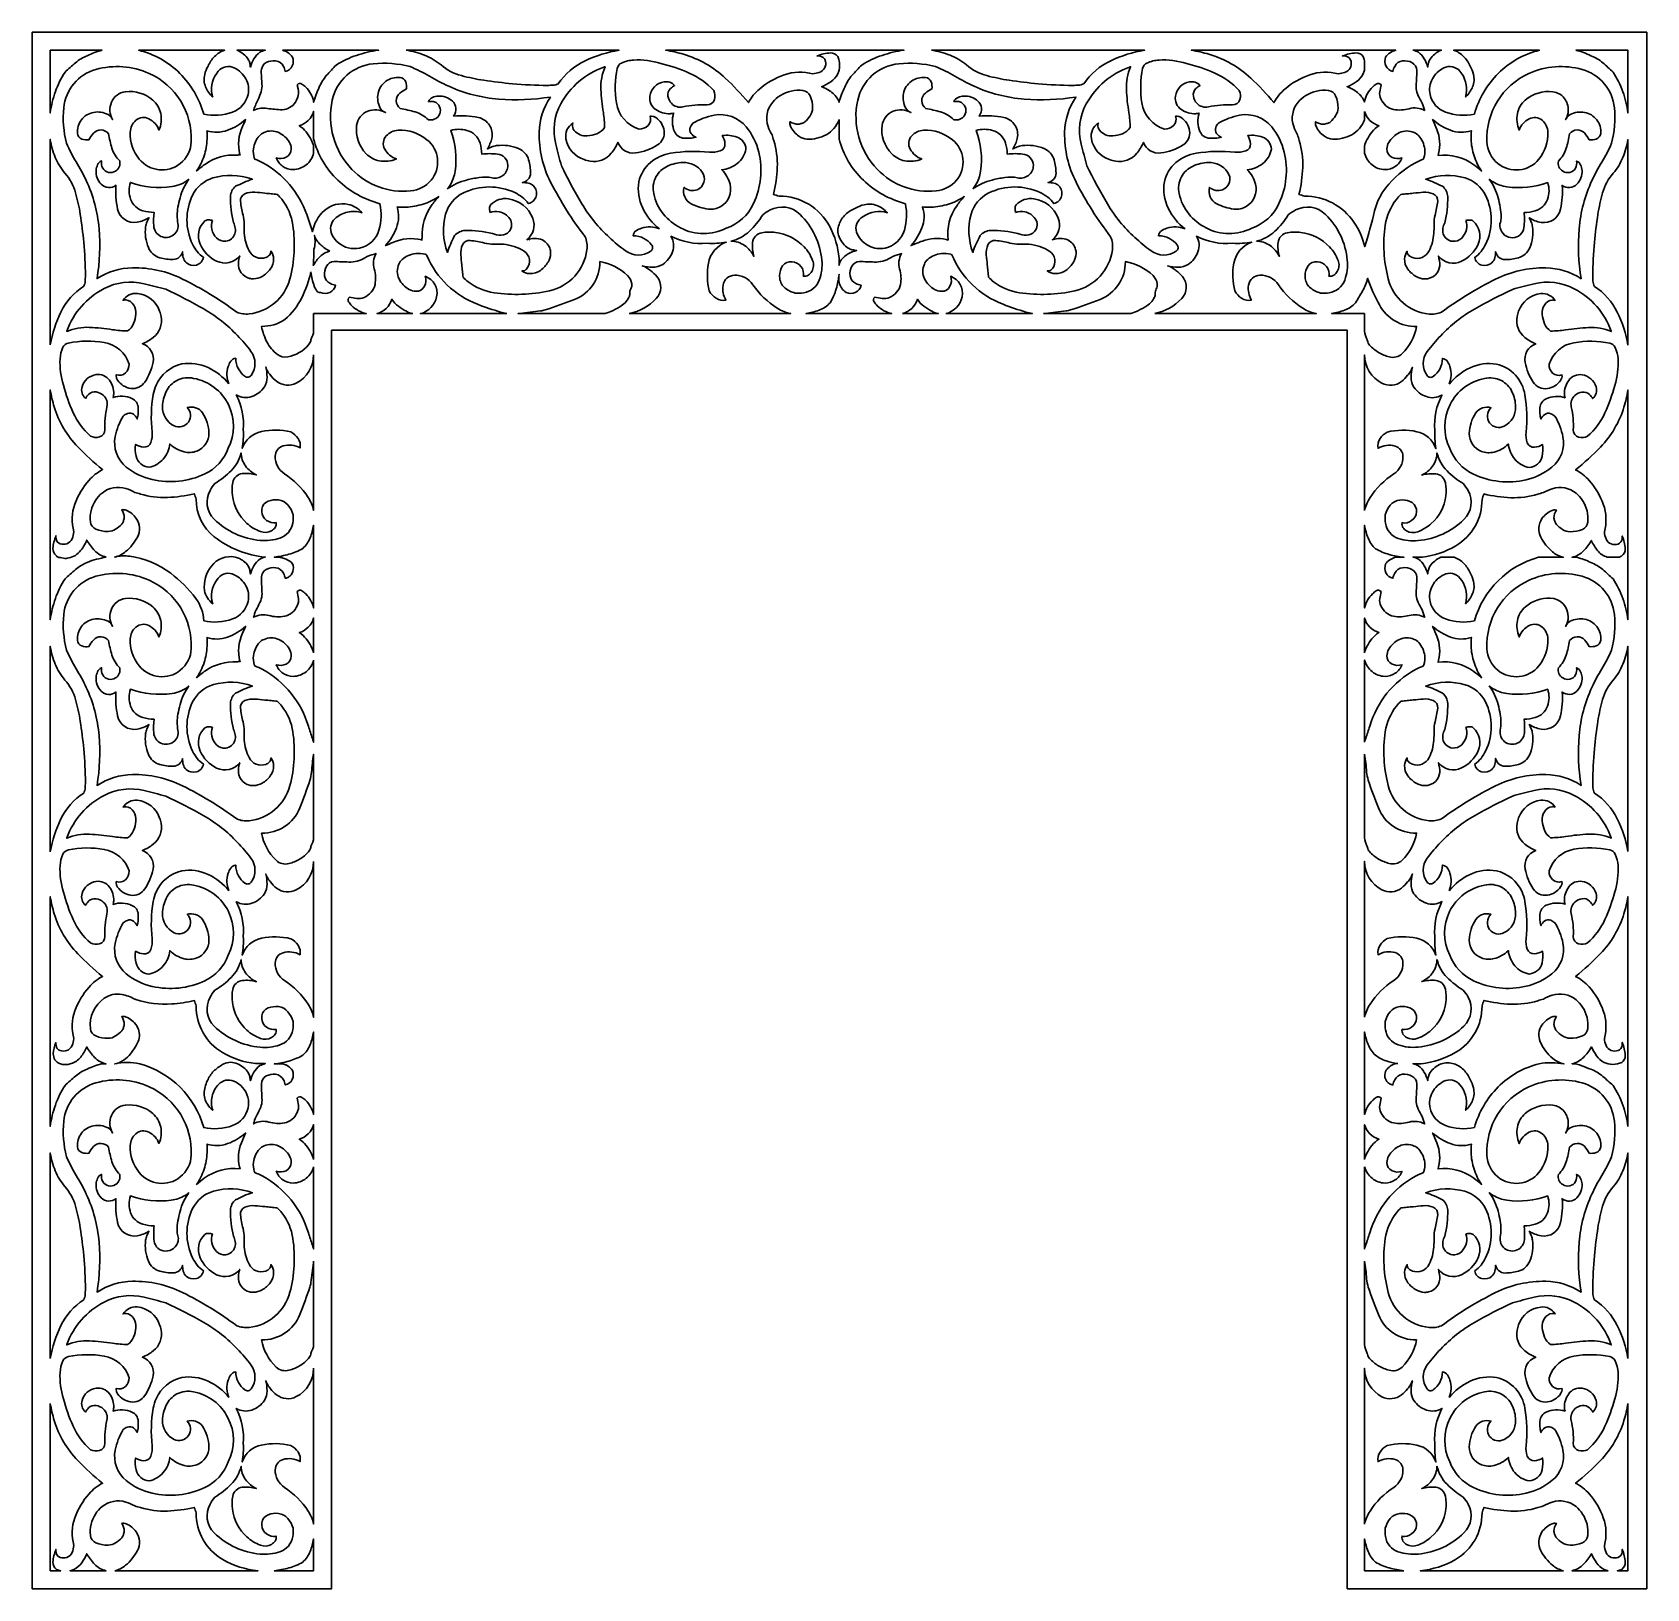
# Model space of a CAD drawing. Header units: centimetres. Extents: x 20.15 to 27, y -4.39 to 2.22.
import ezdxf

# ---------------------------------------------------------------- set-up
doc = ezdxf.new("R2010")
doc.units = ezdxf.units.CM
doc.header["$MEASUREMENT"] = 0
doc.layers.add('layer 1', color=7, linetype='Continuous')

msp = doc.modelspace()

# ---------------------------------------------------------------- linework, layer by layer
at = {"layer": 'layer 1', "color": 250, "lineweight": 30}
for points, knots in [([(26.99977, 2.218), (26.99977, 2.218), (26.99977, -4.38808), (26.99977, -4.38808), (26.99977, -4.38808), (26.99977, -4.38808), (25.72893, -4.38808), (25.72893, -4.38808), (25.72893, -4.38808), (25.72893, -4.38808), (25.72892, 0.95348), (25.72892, 0.95348), (25.72892, 0.95348), (25.72892, 0.95348), (21.4172, 0.95348), (21.4172, 0.95348), (21.4172, 0.95348), (21.4172, 0.95348), (21.4172, -4.38808), (21.4172, -4.38808), (21.4172, -4.38808), (21.4172, -4.38808), (20.1468, -4.38808), (20.1468, -4.38808), (20.1468, -4.38808), (20.1468, -4.38808), (20.1468, 2.218), (20.1468, 2.218), (20.1468, 2.218), (20.1468, 2.218), (26.99977, 2.218), (26.99977, 2.218)], [0, 0, 0, 0, 0.1111111, 0.1111111, 0.1111111, 0.1111111, 0.2222222, 0.2222222, 0.2222222, 0.2222222, 0.3333333, 0.3333333, 0.3333333, 0.3333333, 0.4444444, 0.4444444, 0.4444444, 0.4444444, 0.5555556, 0.5555556, 0.5555556, 0.5555556, 0.6666667, 0.6666667, 0.6666667, 0.6666667, 0.7777778, 0.7777778, 0.7777778, 0.7777778, 1, 1, 1, 1]), ([(20.44374, 2.14181), (20.44374, 2.14181), (20.22303, 2.14181), (20.22303, 2.14181), (20.22303, 2.14181), (20.22303, 2.14181), (20.22303, 1.87575), (20.22303, 1.87575), (20.22303, 1.87575), (20.22726, 1.90648), (20.23455, 1.93672), (20.24478, 1.96601), (20.24478, 1.96601), (20.25502, 1.99534), (20.26884, 2.02329), (20.28591, 2.04924), (20.28591, 2.04924), (20.30026, 2.06259), (20.31484, 2.07569), (20.32965, 2.08852), (20.32965, 2.08852), (20.34458, 2.10145), (20.36168, 2.11163), (20.38016, 2.11861), (20.38016, 2.11861), (20.4005, 2.12848), (20.42181, 2.13626), (20.44374, 2.14181)], [0, 0, 0, 0, 0.125, 0.125, 0.125, 0.125, 0.25, 0.25, 0.25, 0.25, 0.375, 0.375, 0.375, 0.375, 0.5, 0.5, 0.5, 0.5, 0.625, 0.625, 0.625, 0.625, 0.75, 0.75, 0.75, 0.75, 1, 1, 1, 1]), ([(20.87448, 1.87058), (20.91538, 1.86187), (20.95788, 1.86486), (20.99715, 1.87921), (20.99715, 1.87921), (21.03025, 1.89131), (21.05497, 1.91929), (21.06287, 1.95363), (21.06287, 1.95363), (21.06793, 1.97632), (21.06451, 2.00007), (21.05323, 2.0204), (21.05323, 2.0204), (21.04207, 2.04053), (21.02505, 2.05678), (21.00442, 2.06699), (21.00442, 2.06699), (20.98101, 2.07857), (20.95275, 2.07267), (20.93596, 2.05267), (20.93596, 2.05267), (20.9137, 2.02615), (20.90395, 1.99136), (20.90922, 1.95714), (20.90922, 1.95714), (20.90992, 1.95262), (20.911, 1.94817), (20.91248, 1.94384), (20.91248, 1.94384), (20.89919, 1.95552), (20.88883, 1.97017), (20.88224, 1.98658), (20.88224, 1.98658), (20.87557, 2.00317), (20.8743, 2.02145), (20.87862, 2.0388), (20.87862, 2.0388), (20.88174, 2.05137), (20.88652, 2.06347), (20.89281, 2.0748), (20.89281, 2.0748), (20.89954, 2.09004), (20.90898, 2.10394), (20.92068, 2.11581), (20.92068, 2.11581), (20.93245, 2.12775), (20.94694, 2.13667), (20.96291, 2.14181), (20.96291, 2.14181), (20.96291, 2.14181), (20.5986, 2.14181), (20.5986, 2.14181), (20.5986, 2.14181), (20.66473, 2.12573), (20.72519, 2.09172), (20.77328, 2.04357), (20.77328, 2.04357), (20.82126, 1.99554), (20.85612, 1.93595), (20.87448, 1.87058)], [0, 0, 0, 0, 0.0625, 0.0625, 0.0625, 0.0625, 0.125, 0.125, 0.125, 0.125, 0.1875, 0.1875, 0.1875, 0.1875, 0.25, 0.25, 0.25, 0.25, 0.3125, 0.3125, 0.3125, 0.3125, 0.375, 0.375, 0.375, 0.375, 0.4375, 0.4375, 0.4375, 0.4375, 0.5, 0.5, 0.5, 0.5, 0.5625, 0.5625, 0.5625, 0.5625, 0.625, 0.625, 0.625, 0.625, 0.6875, 0.6875, 0.6875, 0.6875, 0.75, 0.75, 0.75, 0.75, 0.8125, 0.8125, 0.8125, 0.8125, 0.875, 0.875, 0.875, 0.875, 1, 1, 1, 1]), ([(21.01457, 2.14181), (21.02509, 2.13804), (21.0348, 2.13233), (21.0432, 2.12497), (21.0432, 2.12497), (21.05114, 2.11948), (21.05784, 2.11239), (21.06287, 2.10416), (21.06287, 2.10416), (21.06589, 2.09902), (21.0682, 2.0935), (21.06975, 2.08775), (21.06975, 2.08775), (21.07129, 2.08201), (21.0723, 2.07614), (21.07276, 2.07021), (21.07276, 2.07021), (21.07609, 2.08237), (21.08097, 2.09407), (21.08726, 2.10499), (21.08726, 2.10499), (21.0936, 2.11598), (21.10207, 2.1256), (21.11218, 2.13327), (21.11218, 2.13327), (21.11968, 2.13683), (21.1275, 2.1397), (21.13554, 2.14181), (21.13554, 2.14181), (21.13554, 2.14181), (21.01457, 2.14181), (21.01457, 2.14181)], [0, 0, 0, 0, 0.1111111, 0.1111111, 0.1111111, 0.1111111, 0.2222222, 0.2222222, 0.2222222, 0.2222222, 0.3333333, 0.3333333, 0.3333333, 0.3333333, 0.4444444, 0.4444444, 0.4444444, 0.4444444, 0.5555556, 0.5555556, 0.5555556, 0.5555556, 0.6666667, 0.6666667, 0.6666667, 0.6666667, 0.7777778, 0.7777778, 0.7777778, 0.7777778, 1, 1, 1, 1]), ([(21.2083, 2.14181), (21.2083, 2.14181), (21.34092, 2.14181), (21.34092, 2.14181), (21.34092, 2.14181), (21.34092, 2.14181), (21.61679, 2.14181), (21.61679, 2.14181), (21.61679, 2.14181), (21.58505, 2.13759), (21.55378, 2.13034), (21.52342, 2.12015), (21.52342, 2.12015), (21.49302, 2.10995), (21.46397, 2.09611), (21.43689, 2.07892), (21.43689, 2.07892), (21.4231, 2.06463), (21.40955, 2.05011), (21.39626, 2.03536), (21.39626, 2.03536), (21.38285, 2.02049), (21.37226, 2.00332), (21.36498, 1.98466), (21.36498, 1.98466), (21.35475, 1.96437), (21.34669, 1.94307), (21.34092, 1.92109), (21.34092, 1.92109), (21.34092, 1.92109), (21.34092, 1.92621), (21.34092, 1.92621), (21.34092, 1.92621), (21.33557, 1.94877), (21.32391, 1.96933), (21.30731, 1.98552), (21.30731, 1.98552), (21.30237, 1.99025), (21.29703, 1.99455), (21.29136, 1.99839), (21.29136, 1.99839), (21.28485, 2.00278), (21.27608, 2.00153), (21.27106, 1.99549), (21.27106, 1.99549), (21.27154, 1.99304), (21.27215, 1.99061), (21.2729, 1.98822), (21.2729, 1.98822), (21.28102, 1.96254), (21.27542, 1.93447), (21.25811, 1.91385), (21.25811, 1.91385), (21.24377, 1.89677), (21.22206, 1.88766), (21.19983, 1.88937), (21.19983, 1.88937), (21.17882, 1.89099), (21.15784, 1.89306), (21.13692, 1.89559), (21.13692, 1.89559), (21.12817, 1.89667), (21.11931, 1.89646), (21.11062, 1.89497), (21.11062, 1.89497), (21.10191, 1.89348), (21.09352, 1.89051), (21.08582, 1.88619), (21.08582, 1.88619), (21.08637, 1.88751), (21.08687, 1.88885), (21.08732, 1.89021), (21.08732, 1.89021), (21.09254, 1.90596), (21.09901, 1.92127), (21.10667, 1.936), (21.10667, 1.936), (21.11161, 1.9455), (21.11555, 1.9555), (21.11842, 1.96583), (21.11842, 1.96583), (21.1213, 1.9762), (21.12246, 1.98697), (21.12184, 1.99771), (21.12184, 1.99771), (21.1209, 2.01388), (21.11993, 2.03004), (21.11892, 2.04621), (21.11892, 2.04621), (21.11828, 2.05645), (21.12061, 2.06666), (21.12562, 2.07561), (21.12562, 2.07561), (21.12892, 2.08149), (21.13386, 2.08629), (21.13984, 2.08941), (21.13984, 2.08941), (21.15211, 2.09581), (21.16603, 2.09838), (21.17978, 2.09677), (21.17978, 2.09677), (21.19409, 2.0951), (21.20659, 2.08629), (21.21298, 2.07338), (21.21298, 2.07338), (21.21639, 2.0665), (21.21889, 2.05919), (21.22042, 2.05167), (21.22042, 2.05167), (21.23356, 2.05424), (21.24465, 2.06295), (21.25028, 2.07509), (21.25028, 2.07509), (21.25582, 2.08704), (21.25628, 2.10072), (21.25155, 2.11301), (21.25155, 2.11301), (21.24643, 2.12026), (21.23991, 2.12641), (21.23237, 2.13109), (21.23237, 2.13109), (21.22487, 2.13575), (21.21677, 2.13935), (21.2083, 2.14181)], [0, 0, 0, 0, 0.03125, 0.03125, 0.03125, 0.03125, 0.0625, 0.0625, 0.0625, 0.0625, 0.09375, 0.09375, 0.09375, 0.09375, 0.125, 0.125, 0.125, 0.125, 0.15625, 0.15625, 0.15625, 0.15625, 0.1875, 0.1875, 0.1875, 0.1875, 0.21875, 0.21875, 0.21875, 0.21875, 0.25, 0.25, 0.25, 0.25, 0.28125, 0.28125, 0.28125, 0.28125, 0.3125, 0.3125, 0.3125, 0.3125, 0.34375, 0.34375, 0.34375, 0.34375, 0.375, 0.375, 0.375, 0.375, 0.40625, 0.40625, 0.40625, 0.40625, 0.4375, 0.4375, 0.4375, 0.4375, 0.46875, 0.46875, 0.46875, 0.46875, 0.5, 0.5, 0.5, 0.5, 0.53125, 0.53125, 0.53125, 0.53125, 0.5625, 0.5625, 0.5625, 0.5625, 0.59375, 0.59375, 0.59375, 0.59375, 0.625, 0.625, 0.625, 0.625, 0.65625, 0.65625, 0.65625, 0.65625, 0.6875, 0.6875, 0.6875, 0.6875, 0.71875, 0.71875, 0.71875, 0.71875, 0.75, 0.75, 0.75, 0.75, 0.78125, 0.78125, 0.78125, 0.78125, 0.8125, 0.8125, 0.8125, 0.8125, 0.84375, 0.84375, 0.84375, 0.84375, 0.875, 0.875, 0.875, 0.875, 0.90625, 0.90625, 0.90625, 0.90625, 0.9375, 0.9375, 0.9375, 0.9375, 1, 1, 1, 1]), ([(21.73358, 2.14181), (21.73358, 2.14181), (22.6377, 2.14181), (22.6377, 2.14181), (22.6377, 2.14181), (22.58798, 2.13361), (22.53964, 2.11859), (22.49403, 2.09716), (22.49403, 2.09716), (22.44782, 2.07545), (22.40829, 2.04177), (22.37952, 1.99959), (22.37952, 1.99959), (22.37251, 1.99604), (22.36486, 1.99395), (22.35702, 1.99345), (22.35702, 1.99345), (22.34926, 1.99296), (22.34148, 1.99268), (22.33371, 1.99263), (22.33371, 1.99263), (22.28426, 1.99279), (22.23484, 1.99512), (22.18559, 1.99959), (22.18559, 1.99959), (22.14475, 2.00331), (22.10401, 2.00819), (22.06344, 2.01421), (22.06344, 2.01421), (22.03135, 2.0191), (21.99955, 2.02573), (21.96819, 2.03409), (21.96819, 2.03409), (21.93645, 2.04254), (21.90702, 2.05806), (21.88211, 2.07947), (21.88211, 2.07947), (21.86096, 2.09665), (21.83736, 2.11054), (21.81207, 2.1207), (21.81207, 2.1207), (21.78684, 2.13083), (21.76049, 2.13792), (21.73358, 2.14181)], [0, 0, 0, 0, 0.0833333, 0.0833333, 0.0833333, 0.0833333, 0.1666667, 0.1666667, 0.1666667, 0.1666667, 0.25, 0.25, 0.25, 0.25, 0.3333333, 0.3333333, 0.3333333, 0.3333333, 0.4166667, 0.4166667, 0.4166667, 0.4166667, 0.5, 0.5, 0.5, 0.5, 0.5833333, 0.5833333, 0.5833333, 0.5833333, 0.6666667, 0.6666667, 0.6666667, 0.6666667, 0.75, 0.75, 0.75, 0.75, 0.8333333, 0.8333333, 0.8333333, 0.8333333, 1, 1, 1, 1]), ([(23.57151, 2.09741), (23.57014, 2.10361), (23.56816, 2.10966), (23.5656, 2.11548), (23.5656, 2.11548), (23.55856, 2.12525), (23.54706, 2.13077), (23.53503, 2.13015), (23.53503, 2.13015), (23.51539, 2.12915), (23.49605, 2.12489), (23.47781, 2.11753), (23.47781, 2.11753), (23.48058, 2.11753), (23.48336, 2.1175), (23.48613, 2.11748), (23.48613, 2.11748), (23.49965, 2.11736), (23.51131, 2.10792), (23.51427, 2.09472), (23.51427, 2.09472), (23.51886, 2.07423), (23.50696, 2.05362), (23.48693, 2.04729), (23.48693, 2.04729), (23.47819, 2.04454), (23.46919, 2.04268), (23.46008, 2.04175), (23.46008, 2.04175), (23.42013, 2.05248), (23.37789, 2.05097), (23.33881, 2.03739), (23.33881, 2.03739), (23.30027, 2.024), (23.26456, 2.0036), (23.23345, 1.97721), (23.23345, 1.97721), (23.21448, 1.96111), (23.19864, 1.94165), (23.18673, 1.91981), (23.18673, 1.91981), (23.15603, 1.95623), (23.12322, 1.99082), (23.08847, 2.0234), (23.08847, 2.0234), (23.03804, 2.07066), (22.97725, 2.10542), (22.91093, 2.12488), (22.91093, 2.12488), (22.88629, 2.13207), (22.86123, 2.13772), (22.83589, 2.14181), (22.83589, 2.14181), (22.83589, 2.14181), (23.57151, 2.14181), (23.57151, 2.14181), (23.57151, 2.14181), (23.57151, 2.14181), (23.84738, 2.14181), (23.84738, 2.14181), (23.84738, 2.14181), (23.81563, 2.13759), (23.78437, 2.13033), (23.754, 2.12015), (23.754, 2.12015), (23.7236, 2.10995), (23.69455, 2.09611), (23.66748, 2.07892), (23.66748, 2.07892), (23.65368, 2.06463), (23.64014, 2.05011), (23.62685, 2.03536), (23.62685, 2.03536), (23.61344, 2.02049), (23.60284, 2.00331), (23.59557, 1.98466), (23.59557, 1.98466), (23.58534, 1.96437), (23.57728, 1.94307), (23.57151, 1.92109), (23.57151, 1.92109), (23.57151, 1.92109), (23.57151, 1.92279), (23.57151, 1.92279), (23.57151, 1.92279), (23.56504, 1.93851), (23.55461, 1.95229), (23.54121, 1.96277), (23.54121, 1.96277), (23.52795, 1.97316), (23.51304, 1.98124), (23.4971, 1.98669), (23.4971, 1.98669), (23.51077, 1.99255), (23.52386, 1.99967), (23.53621, 2.00794), (23.53621, 2.00794), (23.54875, 2.01634), (23.55887, 2.02786), (23.5656, 2.04136), (23.5656, 2.04136), (23.56819, 2.0466), (23.57017, 2.0521), (23.57151, 2.05778), (23.57151, 2.05778), (23.57401, 2.07087), (23.57401, 2.08431), (23.57151, 2.09741)], [0, 0, 0, 0, 0.0357143, 0.0357143, 0.0357143, 0.0357143, 0.0714286, 0.0714286, 0.0714286, 0.0714286, 0.1071429, 0.1071429, 0.1071429, 0.1071429, 0.1428571, 0.1428571, 0.1428571, 0.1428571, 0.1785714, 0.1785714, 0.1785714, 0.1785714, 0.2142857, 0.2142857, 0.2142857, 0.2142857, 0.25, 0.25, 0.25, 0.25, 0.2857143, 0.2857143, 0.2857143, 0.2857143, 0.3214286, 0.3214286, 0.3214286, 0.3214286, 0.3571429, 0.3571429, 0.3571429, 0.3571429, 0.3928571, 0.3928571, 0.3928571, 0.3928571, 0.4285714, 0.4285714, 0.4285714, 0.4285714, 0.4642857, 0.4642857, 0.4642857, 0.4642857, 0.5, 0.5, 0.5, 0.5, 0.5357143, 0.5357143, 0.5357143, 0.5357143, 0.5714286, 0.5714286, 0.5714286, 0.5714286, 0.6071429, 0.6071429, 0.6071429, 0.6071429, 0.6428571, 0.6428571, 0.6428571, 0.6428571, 0.6785714, 0.6785714, 0.6785714, 0.6785714, 0.7142857, 0.7142857, 0.7142857, 0.7142857, 0.75, 0.75, 0.75, 0.75, 0.7857143, 0.7857143, 0.7857143, 0.7857143, 0.8214286, 0.8214286, 0.8214286, 0.8214286, 0.8571429, 0.8571429, 0.8571429, 0.8571429, 0.8928571, 0.8928571, 0.8928571, 0.8928571, 0.9285714, 0.9285714, 0.9285714, 0.9285714, 1, 1, 1, 1]), ([(23.96417, 2.14181), (23.96417, 2.14181), (24.86829, 2.14181), (24.86829, 2.14181), (24.86829, 2.14181), (24.81857, 2.13361), (24.77023, 2.11859), (24.72462, 2.09716), (24.72462, 2.09716), (24.67841, 2.07545), (24.63887, 2.04177), (24.6101, 1.99959), (24.6101, 1.99959), (24.6031, 1.99604), (24.59544, 1.99395), (24.5876, 1.99345), (24.5876, 1.99345), (24.57984, 1.99296), (24.57207, 1.99268), (24.56429, 1.99263), (24.56429, 1.99263), (24.51485, 1.99279), (24.46542, 1.99512), (24.41618, 1.99959), (24.41618, 1.99959), (24.37533, 2.00331), (24.3346, 2.00819), (24.29403, 2.01421), (24.29403, 2.01421), (24.26194, 2.0191), (24.23014, 2.02573), (24.19877, 2.03409), (24.19877, 2.03409), (24.16704, 2.04254), (24.13761, 2.05806), (24.1127, 2.07947), (24.1127, 2.07947), (24.09155, 2.09665), (24.06794, 2.11055), (24.04266, 2.1207), (24.04266, 2.1207), (24.01742, 2.13083), (23.99108, 2.13792), (23.96417, 2.14181)], [0, 0, 0, 0, 0.0833333, 0.0833333, 0.0833333, 0.0833333, 0.1666667, 0.1666667, 0.1666667, 0.1666667, 0.25, 0.25, 0.25, 0.25, 0.3333333, 0.3333333, 0.3333333, 0.3333333, 0.4166667, 0.4166667, 0.4166667, 0.4166667, 0.5, 0.5, 0.5, 0.5, 0.5833333, 0.5833333, 0.5833333, 0.5833333, 0.6666667, 0.6666667, 0.6666667, 0.6666667, 0.75, 0.75, 0.75, 0.75, 0.8333333, 0.8333333, 0.8333333, 0.8333333, 1, 1, 1, 1]), ([(25.8021, 1.9261), (25.8021, 1.9261), (25.8021, 1.92277), (25.8021, 1.92277), (25.8021, 1.92277), (25.79563, 1.9385), (25.7852, 1.95228), (25.7718, 1.96277), (25.7718, 1.96277), (25.75854, 1.97315), (25.74363, 1.98123), (25.7277, 1.98669), (25.7277, 1.98669), (25.74136, 1.99255), (25.75444, 1.99967), (25.7668, 2.00794), (25.7668, 2.00794), (25.77933, 2.01635), (25.78946, 2.02786), (25.79619, 2.04136), (25.79619, 2.04136), (25.79878, 2.0466), (25.80076, 2.05211), (25.8021, 2.0578), (25.8021, 2.0578), (25.8021, 2.0578), (25.8021, 2.09739), (25.8021, 2.09739), (25.8021, 2.09739), (25.80073, 2.1036), (25.79875, 2.10966), (25.79619, 2.11548), (25.79619, 2.11548), (25.78915, 2.12524), (25.77766, 2.13076), (25.76564, 2.13015), (25.76564, 2.13015), (25.74599, 2.12915), (25.72665, 2.12489), (25.7084, 2.11753), (25.7084, 2.11753), (25.71116, 2.11753), (25.71392, 2.11751), (25.71668, 2.11749), (25.71668, 2.11749), (25.73022, 2.11738), (25.7419, 2.10793), (25.74486, 2.09472), (25.74486, 2.09472), (25.74944, 2.07423), (25.73754, 2.05362), (25.71752, 2.0473), (25.71752, 2.0473), (25.70878, 2.04454), (25.69978, 2.04268), (25.69066, 2.04175), (25.69066, 2.04175), (25.65071, 2.05248), (25.60848, 2.05097), (25.5694, 2.03739), (25.5694, 2.03739), (25.53086, 2.024), (25.49515, 2.0036), (25.46404, 1.97721), (25.46404, 1.97721), (25.44506, 1.96111), (25.42923, 1.94165), (25.41731, 1.91981), (25.41731, 1.91981), (25.38661, 1.95623), (25.3538, 1.99082), (25.31905, 2.0234), (25.31905, 2.0234), (25.26862, 2.07066), (25.20783, 2.10542), (25.14151, 2.12488), (25.14151, 2.12488), (25.11687, 2.13207), (25.09181, 2.13772), (25.06647, 2.14181), (25.06647, 2.14181), (25.06647, 2.14181), (25.8021, 2.14181), (25.8021, 2.14181), (25.8021, 2.14181), (25.8021, 2.14181), (25.93474, 2.14181), (25.93474, 2.14181), (25.93474, 2.14181), (25.92626, 2.13935), (25.91816, 2.13574), (25.91066, 2.13108), (25.91066, 2.13108), (25.90312, 2.1264), (25.8966, 2.12025), (25.89149, 2.113), (25.89149, 2.113), (25.88676, 2.1007), (25.88721, 2.08702), (25.89275, 2.07505), (25.89275, 2.07505), (25.89837, 2.06291), (25.90947, 2.0542), (25.92261, 2.05162), (25.92261, 2.05162), (25.92414, 2.05915), (25.92664, 2.06645), (25.93005, 2.07334), (25.93005, 2.07334), (25.93643, 2.08626), (25.94894, 2.09507), (25.96325, 2.09675), (25.96325, 2.09675), (25.977, 2.09836), (25.99092, 2.09579), (26.00319, 2.08938), (26.00319, 2.08938), (26.01573, 2.08284), (26.02364, 2.06992), (26.02379, 2.05578), (26.02379, 2.05578), (26.02392, 2.04264), (26.02348, 2.0295), (26.02247, 2.0164), (26.02247, 2.0164), (26.02169, 2.00636), (26.02121, 1.99631), (26.02105, 1.98625), (26.02105, 1.98625), (26.02088, 1.97609), (26.0228, 1.966), (26.0267, 1.95661), (26.0267, 1.95661), (26.03118, 1.94583), (26.03634, 1.93535), (26.04216, 1.92523), (26.04216, 1.92523), (26.04801, 1.91507), (26.05235, 1.90412), (26.05504, 1.89271), (26.05504, 1.89271), (26.05558, 1.89044), (26.05631, 1.88821), (26.05722, 1.88606), (26.05722, 1.88606), (26.03724, 1.89726), (26.01363, 1.90004), (25.9916, 1.89377), (25.9916, 1.89377), (25.97015, 1.88767), (25.9476, 1.88647), (25.92563, 1.89025), (25.92563, 1.89025), (25.91349, 1.89234), (25.90218, 1.8978), (25.89299, 1.906), (25.89299, 1.906), (25.88389, 1.91412), (25.8765, 1.92398), (25.87126, 1.935), (25.87126, 1.935), (25.86678, 1.94442), (25.86523, 1.95496), (25.86679, 1.96527), (25.86679, 1.96527), (25.86833, 1.97535), (25.87005, 1.98541), (25.87197, 1.99542), (25.87197, 1.99542), (25.86694, 2.00146), (25.85818, 2.00272), (25.85167, 1.99831), (25.85167, 1.99831), (25.846, 1.99448), (25.84066, 1.99017), (25.83572, 1.98544), (25.83572, 1.98544), (25.81912, 1.96924), (25.80746, 1.94867), (25.8021, 1.9261)], [0, 0, 0, 0, 0.0217391, 0.0217391, 0.0217391, 0.0217391, 0.0434783, 0.0434783, 0.0434783, 0.0434783, 0.0652174, 0.0652174, 0.0652174, 0.0652174, 0.0869565, 0.0869565, 0.0869565, 0.0869565, 0.1086957, 0.1086957, 0.1086957, 0.1086957, 0.1304348, 0.1304348, 0.1304348, 0.1304348, 0.1521739, 0.1521739, 0.1521739, 0.1521739, 0.173913, 0.173913, 0.173913, 0.173913, 0.1956522, 0.1956522, 0.1956522, 0.1956522, 0.2173913, 0.2173913, 0.2173913, 0.2173913, 0.2391304, 0.2391304, 0.2391304, 0.2391304, 0.2608696, 0.2608696, 0.2608696, 0.2608696, 0.2826087, 0.2826087, 0.2826087, 0.2826087, 0.3043478, 0.3043478, 0.3043478, 0.3043478, 0.326087, 0.326087, 0.326087, 0.326087, 0.3478261, 0.3478261, 0.3478261, 0.3478261, 0.3695652, 0.3695652, 0.3695652, 0.3695652, 0.3913043, 0.3913043, 0.3913043, 0.3913043, 0.4130435, 0.4130435, 0.4130435, 0.4130435, 0.4347826, 0.4347826, 0.4347826, 0.4347826, 0.4565217, 0.4565217, 0.4565217, 0.4565217, 0.4782609, 0.4782609, 0.4782609, 0.4782609, 0.5, 0.5, 0.5, 0.5, 0.5217391, 0.5217391, 0.5217391, 0.5217391, 0.5434783, 0.5434783, 0.5434783, 0.5434783, 0.5652174, 0.5652174, 0.5652174, 0.5652174, 0.5869565, 0.5869565, 0.5869565, 0.5869565, 0.6086957, 0.6086957, 0.6086957, 0.6086957, 0.6304348, 0.6304348, 0.6304348, 0.6304348, 0.6521739, 0.6521739, 0.6521739, 0.6521739, 0.673913, 0.673913, 0.673913, 0.673913, 0.6956522, 0.6956522, 0.6956522, 0.6956522, 0.7173913, 0.7173913, 0.7173913, 0.7173913, 0.7391304, 0.7391304, 0.7391304, 0.7391304, 0.7608696, 0.7608696, 0.7608696, 0.7608696, 0.7826087, 0.7826087, 0.7826087, 0.7826087, 0.8043478, 0.8043478, 0.8043478, 0.8043478, 0.826087, 0.826087, 0.826087, 0.826087, 0.8478261, 0.8478261, 0.8478261, 0.8478261, 0.8695652, 0.8695652, 0.8695652, 0.8695652, 0.8913043, 0.8913043, 0.8913043, 0.8913043, 0.9130435, 0.9130435, 0.9130435, 0.9130435, 0.9347826, 0.9347826, 0.9347826, 0.9347826, 0.9565217, 0.9565217, 0.9565217, 0.9565217, 1, 1, 1, 1]), ([(26.00749, 2.14181), (26.00749, 2.14181), (26.12846, 2.14181), (26.12846, 2.14181), (26.12846, 2.14181), (26.11794, 2.13804), (26.10823, 2.13232), (26.09983, 2.12495), (26.09983, 2.12495), (26.09189, 2.11946), (26.08519, 2.11237), (26.08016, 2.10414), (26.08016, 2.10414), (26.07714, 2.099), (26.07483, 2.09348), (26.07328, 2.08772), (26.07328, 2.08772), (26.07174, 2.08198), (26.07073, 2.07611), (26.07027, 2.07018), (26.07027, 2.07018), (26.06694, 2.08235), (26.06207, 2.09404), (26.05577, 2.10497), (26.05577, 2.10497), (26.04944, 2.11597), (26.04097, 2.12559), (26.03086, 2.13326), (26.03086, 2.13326), (26.02335, 2.13683), (26.01553, 2.13969), (26.00749, 2.14181)], [0, 0, 0, 0, 0.1111111, 0.1111111, 0.1111111, 0.1111111, 0.2222222, 0.2222222, 0.2222222, 0.2222222, 0.3333333, 0.3333333, 0.3333333, 0.3333333, 0.4444444, 0.4444444, 0.4444444, 0.4444444, 0.5555556, 0.5555556, 0.5555556, 0.5555556, 0.6666667, 0.6666667, 0.6666667, 0.6666667, 0.7777778, 0.7777778, 0.7777778, 0.7777778, 1, 1, 1, 1]), ([(26.26855, 1.87045), (26.22766, 1.86174), (26.18513, 1.86474), (26.14587, 1.8791), (26.14587, 1.8791), (26.11279, 1.89118), (26.08806, 1.91922), (26.08016, 1.95354), (26.08016, 1.95354), (26.07509, 1.97623), (26.07853, 2.00001), (26.0898, 2.02034), (26.0898, 2.02034), (26.10095, 2.04047), (26.11799, 2.05673), (26.13861, 2.06695), (26.13861, 2.06695), (26.162, 2.07854), (26.19031, 2.0726), (26.20709, 2.05261), (26.20709, 2.05261), (26.22934, 2.0261), (26.23907, 1.99126), (26.23381, 1.95705), (26.23381, 1.95705), (26.23312, 1.95253), (26.23203, 1.94807), (26.23056, 1.94374), (26.23056, 1.94374), (26.24384, 1.95543), (26.2542, 1.97008), (26.2608, 1.9865), (26.2608, 1.9865), (26.26746, 2.00311), (26.26873, 2.02138), (26.26441, 2.03875), (26.26441, 2.03875), (26.26129, 2.05133), (26.25652, 2.06343), (26.25023, 2.07476), (26.25023, 2.07476), (26.2435, 2.09001), (26.23406, 2.10392), (26.22235, 2.11579), (26.22235, 2.11579), (26.21058, 2.12774), (26.19609, 2.13667), (26.18012, 2.14181), (26.18012, 2.14181), (26.18012, 2.14181), (26.54444, 2.14181), (26.54444, 2.14181), (26.54444, 2.14181), (26.47827, 2.12571), (26.41784, 2.09171), (26.36973, 2.0435), (26.36973, 2.0435), (26.32174, 1.99542), (26.28691, 1.93585), (26.26855, 1.87045)], [0, 0, 0, 0, 0.0625, 0.0625, 0.0625, 0.0625, 0.125, 0.125, 0.125, 0.125, 0.1875, 0.1875, 0.1875, 0.1875, 0.25, 0.25, 0.25, 0.25, 0.3125, 0.3125, 0.3125, 0.3125, 0.375, 0.375, 0.375, 0.375, 0.4375, 0.4375, 0.4375, 0.4375, 0.5, 0.5, 0.5, 0.5, 0.5625, 0.5625, 0.5625, 0.5625, 0.625, 0.625, 0.625, 0.625, 0.6875, 0.6875, 0.6875, 0.6875, 0.75, 0.75, 0.75, 0.75, 0.8125, 0.8125, 0.8125, 0.8125, 0.875, 0.875, 0.875, 0.875, 1, 1, 1, 1]), ([(26.6993, 2.14181), (26.6993, 2.14181), (26.92001, 2.14181), (26.92001, 2.14181), (26.92001, 2.14181), (26.92001, 2.14181), (26.92001, 1.87562), (26.92001, 1.87562), (26.92001, 1.87562), (26.91577, 1.90637), (26.90849, 1.93662), (26.89826, 1.96592), (26.89826, 1.96592), (26.88802, 1.99527), (26.8742, 2.02323), (26.85712, 2.0492), (26.85712, 2.0492), (26.84278, 2.06255), (26.8282, 2.07566), (26.81338, 2.08849), (26.81338, 2.08849), (26.79845, 2.10143), (26.78136, 2.11162), (26.76287, 2.11859), (26.76287, 2.11859), (26.74253, 2.12848), (26.72123, 2.13625), (26.6993, 2.14181)], [0, 0, 0, 0, 0.125, 0.125, 0.125, 0.125, 0.25, 0.25, 0.25, 0.25, 0.375, 0.375, 0.375, 0.375, 0.5, 0.5, 0.5, 0.5, 0.625, 0.625, 0.625, 0.625, 0.75, 0.75, 0.75, 0.75, 1, 1, 1, 1]), ([(20.91127, 1.41935), (20.9064, 1.4074), (20.90538, 1.39424), (20.90836, 1.38168), (20.90836, 1.38168), (20.9117, 1.3679), (20.91874, 1.35531), (20.92872, 1.34525), (20.92872, 1.34525), (20.93903, 1.33487), (20.95347, 1.3297), (20.96802, 1.3312), (20.96802, 1.3312), (20.98597, 1.33332), (21.00108, 1.3456), (21.0068, 1.36275), (21.0068, 1.36275), (21.0094, 1.37056), (21.00996, 1.3789), (21.00841, 1.38699), (21.00841, 1.38699), (21.00687, 1.39497), (21.00433, 1.40272), (21.00083, 1.41006), (21.00083, 1.41006), (20.99109, 1.44608), (20.98682, 1.48336), (20.98815, 1.52065), (20.98815, 1.52065), (20.98876, 1.53773), (20.99663, 1.55375), (21.00978, 1.56467), (21.00978, 1.56467), (21.02156, 1.56992), (21.03329, 1.57527), (21.04497, 1.58072), (21.04497, 1.58072), (21.05667, 1.58619), (21.0688, 1.59068), (21.08123, 1.59418), (21.08123, 1.59418), (21.07994, 1.59465), (21.07865, 1.59512), (21.07735, 1.59558), (21.07735, 1.59558), (21.02456, 1.61406), (20.96732, 1.61548), (20.91368, 1.59962), (20.91368, 1.59962), (20.87601, 1.58847), (20.84476, 1.56207), (20.8275, 1.52677), (20.8275, 1.52677), (20.79532, 1.46098), (20.79525, 1.38408), (20.82736, 1.31824), (20.82736, 1.31824), (20.83269, 1.30731), (20.83915, 1.29697), (20.84662, 1.28737), (20.84662, 1.28737), (20.85413, 1.27773), (20.86323, 1.26946), (20.87354, 1.26289), (20.87354, 1.26289), (20.87071, 1.24705), (20.85898, 1.23425), (20.84345, 1.23004), (20.84345, 1.23004), (20.82819, 1.2259), (20.81185, 1.22985), (20.80015, 1.24049), (20.80015, 1.24049), (20.79386, 1.24621), (20.78946, 1.25372), (20.78751, 1.26199), (20.78751, 1.26199), (20.7856, 1.27011), (20.78463, 1.27843), (20.78463, 1.28677), (20.78463, 1.28677), (20.78276, 1.27819), (20.77833, 1.27038), (20.77192, 1.26438), (20.77192, 1.26438), (20.7644, 1.25751), (20.75457, 1.2537), (20.74439, 1.25369), (20.74439, 1.25369), (20.72534, 1.25368), (20.70638, 1.25627), (20.68803, 1.26139), (20.68803, 1.26139), (20.66627, 1.26746), (20.64847, 1.28316), (20.63971, 1.30398), (20.63971, 1.30398), (20.62792, 1.33199), (20.62387, 1.36266), (20.62795, 1.39276), (20.62795, 1.39276), (20.62888, 1.39954), (20.63069, 1.40616), (20.63336, 1.41246), (20.63336, 1.41246), (20.63602, 1.41873), (20.63886, 1.42491), (20.64189, 1.43101), (20.64189, 1.43101), (20.62667, 1.42126), (20.60965, 1.41462), (20.59183, 1.4115), (20.59183, 1.4115), (20.55364, 1.4048), (20.51696, 1.4296), (20.50885, 1.46752), (20.50885, 1.46752), (20.50177, 1.5007), (20.49951, 1.53473), (20.50214, 1.56856), (20.50214, 1.56856), (20.48313, 1.5541), (20.45632, 1.55601), (20.43952, 1.57299), (20.43952, 1.57299), (20.42412, 1.58856), (20.41624, 1.61008), (20.41792, 1.63193), (20.41792, 1.63193), (20.41854, 1.63994), (20.4205, 1.64778), (20.42372, 1.65514), (20.42372, 1.65514), (20.42703, 1.66272), (20.43316, 1.66872), (20.4408, 1.67189), (20.4408, 1.67189), (20.43894, 1.66156), (20.44064, 1.65091), (20.44561, 1.64167), (20.44561, 1.64167), (20.45068, 1.63224), (20.45964, 1.62553), (20.47012, 1.62333), (20.47012, 1.62333), (20.48035, 1.62117), (20.49101, 1.62308), (20.49987, 1.62864), (20.49987, 1.62864), (20.51444, 1.63779), (20.52171, 1.65508), (20.51805, 1.67189), (20.51805, 1.67189), (20.50266, 1.68676), (20.4913, 1.70532), (20.48506, 1.7258), (20.48506, 1.7258), (20.47892, 1.74596), (20.474, 1.76649), (20.47033, 1.78725), (20.47033, 1.78725), (20.46286, 1.79715), (20.45132, 1.80316), (20.43893, 1.80363), (20.43893, 1.80363), (20.42653, 1.8041), (20.41463, 1.79904), (20.40642, 1.78974), (20.40642, 1.78974), (20.39892, 1.78126), (20.39252, 1.77186), (20.38739, 1.76177), (20.38739, 1.76177), (20.37727, 1.76037), (20.36697, 1.7614), (20.35732, 1.76476), (20.35732, 1.76476), (20.34701, 1.76836), (20.33972, 1.77763), (20.33863, 1.7885), (20.33863, 1.7885), (20.33656, 1.80928), (20.34254, 1.83009), (20.35533, 1.84661), (20.35533, 1.84661), (20.36809, 1.86307), (20.38646, 1.87429), (20.40693, 1.87813), (20.40693, 1.87813), (20.4278, 1.88201), (20.44938, 1.87884), (20.46825, 1.86911), (20.46825, 1.86911), (20.47714, 1.86452), (20.48403, 1.85679), (20.48756, 1.84742), (20.48756, 1.84742), (20.47436, 1.86991), (20.47259, 1.89734), (20.48276, 1.92135), (20.48276, 1.92135), (20.49308, 1.94573), (20.51571, 1.9627), (20.542, 1.96582), (20.542, 1.96582), (20.58411, 1.97081), (20.62639, 1.95784), (20.65849, 1.93014), (20.65849, 1.93014), (20.67569, 1.91529), (20.68759, 1.89522), (20.69235, 1.873), (20.69235, 1.873), (20.69703, 1.84943), (20.69421, 1.82497), (20.68428, 1.80308), (20.68428, 1.80308), (20.68102, 1.81354), (20.6754, 1.8231), (20.66785, 1.83104), (20.66785, 1.83104), (20.66035, 1.83892), (20.65164, 1.84555), (20.64205, 1.85069), (20.64205, 1.85069), (20.62409, 1.8603), (20.60209, 1.85788), (20.58667, 1.84458), (20.58667, 1.84458), (20.57199, 1.83192), (20.56324, 1.81375), (20.5625, 1.79438), (20.5625, 1.79438), (20.56091, 1.75275), (20.57454, 1.71199), (20.60086, 1.6797), (20.60086, 1.6797), (20.64407, 1.62677), (20.72172, 1.61843), (20.77506, 1.66112), (20.77506, 1.66112), (20.8032, 1.68382), (20.8202, 1.71751), (20.82174, 1.75363), (20.82174, 1.75363), (20.827, 1.87778), (20.75625, 1.99252), (20.6429, 2.04342), (20.6429, 2.04342), (20.57179, 2.07536), (20.49177, 2.08131), (20.41673, 2.0602), (20.41673, 2.0602), (20.34206, 2.03918), (20.28791, 1.97467), (20.28025, 1.89748), (20.28025, 1.89748), (20.27523, 1.84703), (20.2793, 1.79611), (20.2923, 1.74711), (20.2923, 1.74711), (20.30419, 1.71967), (20.31794, 1.69309), (20.33347, 1.66754), (20.33347, 1.66754), (20.34899, 1.642), (20.36319, 1.61568), (20.37602, 1.58869), (20.37602, 1.58869), (20.40616, 1.52427), (20.42451, 1.45495), (20.43019, 1.38406), (20.43019, 1.38406), (20.43584, 1.31347), (20.43302, 1.24245), (20.42179, 1.17254), (20.42179, 1.17254), (20.46641, 1.20169), (20.51839, 1.21766), (20.57168, 1.21861), (20.57168, 1.21861), (20.64542, 1.21993), (20.71843, 1.20353), (20.78454, 1.17083), (20.78454, 1.17083), (20.86523, 1.1309), (20.9422, 1.08382), (21.0145, 1.03017), (21.0145, 1.03017), (21.03107, 1.02343), (21.04904, 1.02086), (21.06683, 1.02269), (21.06683, 1.02269), (21.15011, 1.0313), (21.21928, 1.09057), (21.24042, 1.17157), (21.24042, 1.17157), (21.2599, 1.24609), (21.26415, 1.32374), (21.25291, 1.39993), (21.25291, 1.39993), (21.24702, 1.43981), (21.23076, 1.47744), (21.20575, 1.50906), (21.20575, 1.50906), (21.19986, 1.51648), (21.19345, 1.52348), (21.18657, 1.53), (21.18657, 1.53), (21.17784, 1.53104), (21.16909, 1.53193), (21.16033, 1.53267), (21.16033, 1.53267), (21.15159, 1.53341), (21.14285, 1.53422), (21.13412, 1.53509), (21.13412, 1.53509), (21.11996, 1.53668), (21.10577, 1.53805), (21.09156, 1.53917), (21.09156, 1.53917), (21.07715, 1.54032), (21.06268, 1.53803), (21.04933, 1.53249), (21.04933, 1.53249), (21.03667, 1.52723), (21.02901, 1.51427), (21.03053, 1.50066), (21.03053, 1.50066), (21.03272, 1.48101), (21.03635, 1.46155), (21.0414, 1.44244), (21.0414, 1.44244), (21.04473, 1.42985), (21.04627, 1.41685), (21.04596, 1.40383), (21.04596, 1.40383), (21.04566, 1.39087), (21.04593, 1.3779), (21.04675, 1.36496), (21.04675, 1.36496), (21.04852, 1.33916), (21.05536, 1.31398), (21.06689, 1.29083), (21.06689, 1.29083), (21.07996, 1.26461), (21.11048, 1.25225), (21.1381, 1.26203), (21.1381, 1.26203), (21.14393, 1.2642), (21.14922, 1.26761), (21.1536, 1.27202), (21.1536, 1.27202), (21.15813, 1.2766), (21.16044, 1.28292), (21.15994, 1.28934), (21.15994, 1.28934), (21.16666, 1.27983), (21.17053, 1.2686), (21.17109, 1.25697), (21.17109, 1.25697), (21.17174, 1.24098), (21.16675, 1.22527), (21.157, 1.21259), (21.157, 1.21259), (21.14744, 1.20016), (21.13552, 1.18975), (21.12193, 1.18195), (21.12193, 1.18195), (21.11111, 1.17575), (21.09896, 1.17223), (21.0865, 1.1717), (21.0865, 1.1717), (21.0806, 1.17146), (21.07469, 1.17203), (21.06894, 1.1734), (21.06894, 1.1734), (21.03929, 1.18069), (21.01932, 1.20849), (21.0218, 1.23892), (21.0218, 1.23892), (21.02263, 1.24904), (21.02453, 1.25905), (21.02744, 1.26877), (21.02744, 1.26877), (21.00388, 1.23949), (20.9632, 1.23029), (20.9293, 1.24651), (20.9293, 1.24651), (20.89809, 1.26146), (20.8732, 1.28703), (20.85908, 1.31861), (20.85908, 1.31861), (20.84398, 1.35237), (20.85215, 1.39205), (20.87933, 1.41714), (20.87933, 1.41714), (20.88402, 1.42013), (20.8895, 1.42168), (20.89507, 1.42157), (20.89507, 1.42157), (20.90054, 1.42147), (20.90597, 1.42072), (20.91127, 1.41935)], [0, 0, 0, 0, 0.0098039, 0.0098039, 0.0098039, 0.0098039, 0.0196078, 0.0196078, 0.0196078, 0.0196078, 0.0294118, 0.0294118, 0.0294118, 0.0294118, 0.0392157, 0.0392157, 0.0392157, 0.0392157, 0.0490196, 0.0490196, 0.0490196, 0.0490196, 0.0588235, 0.0588235, 0.0588235, 0.0588235, 0.0686275, 0.0686275, 0.0686275, 0.0686275, 0.0784314, 0.0784314, 0.0784314, 0.0784314, 0.0882353, 0.0882353, 0.0882353, 0.0882353, 0.0980392, 0.0980392, 0.0980392, 0.0980392, 0.1078431, 0.1078431, 0.1078431, 0.1078431, 0.1176471, 0.1176471, 0.1176471, 0.1176471, 0.127451, 0.127451, 0.127451, 0.127451, 0.1372549, 0.1372549, 0.1372549, 0.1372549, 0.1470588, 0.1470588, 0.1470588, 0.1470588, 0.1568627, 0.1568627, 0.1568627, 0.1568627, 0.1666667, 0.1666667, 0.1666667, 0.1666667, 0.1764706, 0.1764706, 0.1764706, 0.1764706, 0.1862745, 0.1862745, 0.1862745, 0.1862745, 0.1960784, 0.1960784, 0.1960784, 0.1960784, 0.2058824, 0.2058824, 0.2058824, 0.2058824, 0.2156863, 0.2156863, 0.2156863, 0.2156863, 0.2254902, 0.2254902, 0.2254902, 0.2254902, 0.2352941, 0.2352941, 0.2352941, 0.2352941, 0.245098, 0.245098, 0.245098, 0.245098, 0.254902, 0.254902, 0.254902, 0.254902, 0.2647059, 0.2647059, 0.2647059, 0.2647059, 0.2745098, 0.2745098, 0.2745098, 0.2745098, 0.2843137, 0.2843137, 0.2843137, 0.2843137, 0.2941176, 0.2941176, 0.2941176, 0.2941176, 0.3039216, 0.3039216, 0.3039216, 0.3039216, 0.3137255, 0.3137255, 0.3137255, 0.3137255, 0.3235294, 0.3235294, 0.3235294, 0.3235294, 0.3333333, 0.3333333, 0.3333333, 0.3333333, 0.3431373, 0.3431373, 0.3431373, 0.3431373, 0.3529412, 0.3529412, 0.3529412, 0.3529412, 0.3627451, 0.3627451, 0.3627451, 0.3627451, 0.372549, 0.372549, 0.372549, 0.372549, 0.3823529, 0.3823529, 0.3823529, 0.3823529, 0.3921569, 0.3921569, 0.3921569, 0.3921569, 0.4019608, 0.4019608, 0.4019608, 0.4019608, 0.4117647, 0.4117647, 0.4117647, 0.4117647, 0.4215686, 0.4215686, 0.4215686, 0.4215686, 0.4313725, 0.4313725, 0.4313725, 0.4313725, 0.4411765, 0.4411765, 0.4411765, 0.4411765, 0.4509804, 0.4509804, 0.4509804, 0.4509804, 0.4607843, 0.4607843, 0.4607843, 0.4607843, 0.4705882, 0.4705882, 0.4705882, 0.4705882, 0.4803922, 0.4803922, 0.4803922, 0.4803922, 0.4901961, 0.4901961, 0.4901961, 0.4901961, 0.5, 0.5, 0.5, 0.5, 0.5098039, 0.5098039, 0.5098039, 0.5098039, 0.5196078, 0.5196078, 0.5196078, 0.5196078, 0.5294118, 0.5294118, 0.5294118, 0.5294118, 0.5392157, 0.5392157, 0.5392157, 0.5392157, 0.5490196, 0.5490196, 0.5490196, 0.5490196, 0.5588235, 0.5588235, 0.5588235, 0.5588235, 0.5686275, 0.5686275, 0.5686275, 0.5686275, 0.5784314, 0.5784314, 0.5784314, 0.5784314, 0.5882353, 0.5882353, 0.5882353, 0.5882353, 0.5980392, 0.5980392, 0.5980392, 0.5980392, 0.6078431, 0.6078431, 0.6078431, 0.6078431, 0.6176471, 0.6176471, 0.6176471, 0.6176471, 0.627451, 0.627451, 0.627451, 0.627451, 0.6372549, 0.6372549, 0.6372549, 0.6372549, 0.6470588, 0.6470588, 0.6470588, 0.6470588, 0.6568627, 0.6568627, 0.6568627, 0.6568627, 0.6666667, 0.6666667, 0.6666667, 0.6666667, 0.6764706, 0.6764706, 0.6764706, 0.6764706, 0.6862745, 0.6862745, 0.6862745, 0.6862745, 0.6960784, 0.6960784, 0.6960784, 0.6960784, 0.7058824, 0.7058824, 0.7058824, 0.7058824, 0.7156863, 0.7156863, 0.7156863, 0.7156863, 0.7254902, 0.7254902, 0.7254902, 0.7254902, 0.7352941, 0.7352941, 0.7352941, 0.7352941, 0.745098, 0.745098, 0.745098, 0.745098, 0.754902, 0.754902, 0.754902, 0.754902, 0.7647059, 0.7647059, 0.7647059, 0.7647059, 0.7745098, 0.7745098, 0.7745098, 0.7745098, 0.7843137, 0.7843137, 0.7843137, 0.7843137, 0.7941176, 0.7941176, 0.7941176, 0.7941176, 0.8039216, 0.8039216, 0.8039216, 0.8039216, 0.8137255, 0.8137255, 0.8137255, 0.8137255, 0.8235294, 0.8235294, 0.8235294, 0.8235294, 0.8333333, 0.8333333, 0.8333333, 0.8333333, 0.8431373, 0.8431373, 0.8431373, 0.8431373, 0.8529412, 0.8529412, 0.8529412, 0.8529412, 0.8627451, 0.8627451, 0.8627451, 0.8627451, 0.872549, 0.872549, 0.872549, 0.872549, 0.8823529, 0.8823529, 0.8823529, 0.8823529, 0.8921569, 0.8921569, 0.8921569, 0.8921569, 0.9019608, 0.9019608, 0.9019608, 0.9019608, 0.9117647, 0.9117647, 0.9117647, 0.9117647, 0.9215686, 0.9215686, 0.9215686, 0.9215686, 0.9313725, 0.9313725, 0.9313725, 0.9313725, 0.9411765, 0.9411765, 0.9411765, 0.9411765, 0.9509804, 0.9509804, 0.9509804, 0.9509804, 0.9607843, 0.9607843, 0.9607843, 0.9607843, 0.9705882, 0.9705882, 0.9705882, 0.9705882, 0.9803922, 0.9803922, 0.9803922, 0.9803922, 1, 1, 1, 1]), ([(22.09008, 1.45353), (22.1025, 1.45842), (22.11613, 1.45943), (22.12914, 1.45643), (22.12914, 1.45643), (22.14721, 1.45221), (22.1631, 1.44148), (22.17376, 1.4263), (22.17376, 1.4263), (22.18531, 1.40987), (22.18411, 1.38765), (22.17088, 1.37253), (22.17088, 1.37253), (22.16223, 1.36265), (22.14984, 1.35681), (22.13671, 1.35643), (22.13671, 1.35643), (22.12396, 1.35606), (22.11129, 1.35864), (22.0997, 1.36396), (22.0997, 1.36396), (22.06208, 1.37377), (22.02324, 1.37804), (21.98438, 1.37663), (21.98438, 1.37663), (21.96702, 1.376), (21.95071, 1.36817), (21.93937, 1.35501), (21.93937, 1.35501), (21.93394, 1.34324), (21.9284, 1.33152), (21.92275, 1.31985), (21.92275, 1.31985), (21.91709, 1.30816), (21.91241, 1.29603), (21.90877, 1.28356), (21.90877, 1.28356), (21.88926, 1.3354), (21.88663, 1.39211), (21.90126, 1.44553), (21.90126, 1.44553), (21.91212, 1.48523), (21.93965, 1.51832), (21.97671, 1.53624), (21.97671, 1.53624), (22.04551, 1.56953), (22.12573, 1.56996), (22.19492, 1.53744), (22.19492, 1.53744), (22.20616, 1.53215), (22.21684, 1.52574), (22.22679, 1.5183), (22.22679, 1.5183), (22.2368, 1.51083), (22.24543, 1.50168), (22.25231, 1.49126), (22.25231, 1.49126), (22.26054, 1.49268), (22.26811, 1.49662), (22.274, 1.50255), (22.274, 1.50255), (22.2852, 1.51404), (22.28959, 1.53054), (22.28556, 1.54608), (22.28556, 1.54608), (22.28149, 1.56178), (22.26898, 1.57386), (22.25314, 1.57736), (22.25314, 1.57736), (22.24473, 1.57922), (22.23616, 1.58017), (22.22755, 1.58018), (22.22755, 1.58018), (22.23637, 1.58202), (22.24446, 1.58644), (22.25077, 1.59288), (22.25077, 1.59288), (22.25785, 1.60036), (22.2618, 1.61026), (22.26181, 1.62056), (22.26181, 1.62056), (22.26184, 1.63961), (22.25916, 1.65857), (22.25382, 1.67686), (22.25382, 1.67686), (22.24756, 1.69833), (22.23193, 1.71581), (22.21127, 1.72441), (22.21127, 1.72441), (22.18169, 1.73672), (22.1494, 1.74102), (22.11764, 1.73685), (22.11764, 1.73685), (22.11064, 1.73593), (22.10379, 1.73412), (22.09725, 1.73146), (22.09725, 1.73146), (22.09074, 1.72881), (22.08432, 1.72596), (22.07798, 1.72291), (22.07798, 1.72291), (22.08707, 1.73659), (22.09359, 1.75179), (22.09724, 1.7678), (22.09724, 1.7678), (22.10162, 1.78708), (22.09804, 1.80733), (22.08731, 1.82394), (22.08731, 1.82394), (22.07658, 1.84056), (22.05969, 1.85212), (22.04031, 1.85606), (22.04031, 1.85606), (22.00579, 1.86309), (21.97048, 1.86532), (21.93535, 1.86268), (21.93535, 1.86268), (21.95056, 1.88199), (21.94824, 1.90975), (21.92999, 1.92621), (21.92999, 1.92621), (21.91355, 1.94105), (21.89178, 1.94855), (21.86969, 1.94695), (21.86969, 1.94695), (21.86146, 1.94636), (21.85337, 1.94445), (21.84574, 1.9413), (21.84574, 1.9413), (21.83786, 1.93804), (21.83157, 1.93185), (21.82819, 1.92402), (21.82819, 1.92402), (21.83367, 1.92497), (21.83926, 1.92518), (21.84479, 1.92467), (21.84479, 1.92467), (21.85038, 1.92415), (21.85578, 1.92237), (21.86059, 1.91948), (21.86059, 1.91948), (21.8696, 1.91402), (21.87601, 1.90515), (21.87837, 1.89488), (21.87837, 1.89488), (21.88072, 1.88461), (21.87878, 1.87378), (21.87305, 1.86494), (21.87305, 1.86494), (21.86323, 1.85028), (21.84544, 1.84309), (21.82819, 1.84677), (21.82819, 1.84677), (21.81257, 1.86237), (21.79328, 1.87376), (21.77208, 1.87991), (21.77208, 1.87991), (21.7512, 1.88597), (21.73, 1.89083), (21.70857, 1.89448), (21.70857, 1.89448), (21.69823, 1.90212), (21.69204, 1.91414), (21.69182, 1.92699), (21.69182, 1.92699), (21.6916, 1.93985), (21.69746, 1.95213), (21.70753, 1.96011), (21.70753, 1.96011), (21.71605, 1.96685), (21.72526, 1.97265), (21.735, 1.97743), (21.735, 1.97743), (21.73646, 1.98757), (21.73536, 1.99791), (21.73179, 2.00752), (21.73179, 2.00752), (21.728, 2.01774), (21.71875, 2.02493), (21.7079, 2.02609), (21.7079, 2.02609), (21.68661, 2.02836), (21.66523, 2.02271), (21.64784, 2.01022), (21.64784, 2.01022), (21.6304, 1.99769), (21.61842, 1.97898), (21.61434, 1.9579), (21.61434, 1.9579), (21.61029, 1.93694), (21.61365, 1.91523), (21.62385, 1.89647), (21.62385, 1.89647), (21.6287, 1.88756), (21.63664, 1.88073), (21.64618, 1.87726), (21.64618, 1.87726), (21.62303, 1.89033), (21.59526, 1.89234), (21.57047, 1.88275), (21.57047, 1.88275), (21.54509, 1.87292), (21.52711, 1.85003), (21.5236, 1.82304), (21.5236, 1.82304), (21.51785, 1.77875), (21.53281, 1.73432), (21.5642, 1.70257), (21.5642, 1.70257), (21.57931, 1.68728), (21.59859, 1.6768), (21.61964, 1.67246), (21.61964, 1.67246), (21.64408, 1.66775), (21.66935, 1.67055), (21.69216, 1.68052), (21.69216, 1.68052), (21.6815, 1.68374), (21.67168, 1.68929), (21.66343, 1.69677), (21.66343, 1.69677), (21.65524, 1.70421), (21.64829, 1.71293), (21.64287, 1.72258), (21.64287, 1.72258), (21.63276, 1.74056), (21.6353, 1.76301), (21.64915, 1.7783), (21.64915, 1.7783), (21.66221, 1.79269), (21.68047, 1.80129), (21.69987, 1.8022), (21.69987, 1.8022), (21.74415, 1.80427), (21.78767, 1.79001), (21.82215, 1.76215), (21.82215, 1.76215), (21.84747, 1.74172), (21.86355, 1.712), (21.8668, 1.67962), (21.8668, 1.67962), (21.87005, 1.64725), (21.86011, 1.6148), (21.83935, 1.58974), (21.83935, 1.58974), (21.81737, 1.56395), (21.7862, 1.54769), (21.75247, 1.54439), (21.75247, 1.54439), (21.65984, 1.53532), (21.56808, 1.56912), (21.50342, 1.63606), (21.50342, 1.63606), (21.42823, 1.71388), (21.39695, 1.82426), (21.42005, 1.92997), (21.42005, 1.92997), (21.43836, 2.01384), (21.50883, 2.07632), (21.59427, 2.08458), (21.59427, 2.08458), (21.64655, 2.08962), (21.69932, 2.08554), (21.75021, 2.07253), (21.75021, 2.07253), (21.77859, 2.06067), (21.80615, 2.04692), (21.8327, 2.03137), (21.8327, 2.03137), (21.85923, 2.01582), (21.88652, 2.00162), (21.91447, 1.9888), (21.91447, 1.9888), (21.98162, 1.95858), (22.05348, 1.94023), (22.12691, 1.93459), (22.12691, 1.93459), (22.20003, 1.92897), (22.27353, 1.9318), (22.346, 1.94302), (22.346, 1.94302), (22.31602, 1.89874), (22.29948, 1.84676), (22.29839, 1.7933), (22.29839, 1.7933), (22.29688, 1.71976), (22.31363, 1.64703), (22.34716, 1.58156), (22.34716, 1.58156), (22.38885, 1.50017), (22.43788, 1.42277), (22.49365, 1.3503), (22.49365, 1.3503), (22.50097, 1.33293), (22.50354, 1.31392), (22.50111, 1.29523), (22.50111, 1.29523), (22.49001, 1.20964), (22.4265, 1.14006), (22.3423, 1.12108), (22.3423, 1.12108), (22.265, 1.10368), (22.18512, 1.1008), (22.10677, 1.11258), (22.10677, 1.11258), (22.06688, 1.11857), (22.02913, 1.13456), (21.99706, 1.15904), (21.99706, 1.15904), (21.98937, 1.16491), (21.98211, 1.17132), (21.97532, 1.17821), (21.97532, 1.17821), (21.97426, 1.18694), (21.97333, 1.19569), (21.97256, 1.20445), (21.97256, 1.20445), (21.9718, 1.21319), (21.97096, 1.22193), (21.97005, 1.23065), (21.97005, 1.23065), (21.96839, 1.24484), (21.96698, 1.25905), (21.9658, 1.27328), (21.9658, 1.27328), (21.96461, 1.28772), (21.96702, 1.30225), (21.97282, 1.31553), (21.97282, 1.31553), (21.97841, 1.32835), (21.99172, 1.33602), (22.00562, 1.33446), (22.00562, 1.33446), (22.02602, 1.33216), (22.04624, 1.32845), (22.06614, 1.32339), (22.06614, 1.32339), (22.07922, 1.32006), (22.09269, 1.31852), (22.10618, 1.31882), (22.10618, 1.31882), (22.11961, 1.31912), (22.13306, 1.31886), (22.14648, 1.31803), (22.14648, 1.31803), (22.17802, 1.31596), (22.2085, 1.30571), (22.2349, 1.28832), (22.2349, 1.28832), (22.24669, 1.28056), (22.25467, 1.2682), (22.25689, 1.25426), (22.25689, 1.25426), (22.2591, 1.24032), (22.2553, 1.22603), (22.24649, 1.215), (22.24649, 1.215), (22.2439, 1.21176), (22.24064, 1.20912), (22.23694, 1.20725), (22.23694, 1.20725), (22.23321, 1.20537), (22.22905, 1.20454), (22.22489, 1.20484), (22.22489, 1.20484), (22.23482, 1.19807), (22.24645, 1.19421), (22.25847, 1.19369), (22.25847, 1.19369), (22.27477, 1.19305), (22.29081, 1.19793), (22.304, 1.20755), (22.304, 1.20755), (22.31695, 1.21699), (22.32788, 1.22892), (22.33614, 1.24265), (22.33614, 1.24265), (22.34264, 1.25345), (22.34632, 1.2657), (22.34687, 1.27829), (22.34687, 1.27829), (22.34713, 1.2842), (22.34654, 1.29011), (22.34512, 1.29585), (22.34512, 1.29585), (22.34055, 1.31365), (22.32839, 1.32853), (22.31186, 1.33655), (22.31186, 1.33655), (22.30164, 1.34137), (22.29038, 1.34357), (22.2791, 1.34294), (22.2791, 1.34294), (22.26796, 1.34232), (22.25693, 1.34045), (22.24621, 1.33735), (22.24621, 1.33735), (22.2741, 1.35903), (22.28431, 1.3965), (22.2712, 1.42931), (22.2712, 1.42931), (22.25378, 1.47291), (22.21468, 1.50406), (22.16828, 1.51123), (22.16828, 1.51123), (22.14028, 1.51556), (22.11194, 1.50596), (22.09235, 1.48547), (22.09235, 1.48547), (22.08928, 1.48081), (22.08768, 1.47533), (22.08779, 1.46975), (22.08779, 1.46975), (22.08789, 1.46427), (22.08866, 1.45882), (22.09008, 1.45353)], [0, 0, 0, 0, 0.0095238, 0.0095238, 0.0095238, 0.0095238, 0.0190476, 0.0190476, 0.0190476, 0.0190476, 0.0285714, 0.0285714, 0.0285714, 0.0285714, 0.0380952, 0.0380952, 0.0380952, 0.0380952, 0.047619, 0.047619, 0.047619, 0.047619, 0.0571429, 0.0571429, 0.0571429, 0.0571429, 0.0666667, 0.0666667, 0.0666667, 0.0666667, 0.0761905, 0.0761905, 0.0761905, 0.0761905, 0.0857143, 0.0857143, 0.0857143, 0.0857143, 0.0952381, 0.0952381, 0.0952381, 0.0952381, 0.1047619, 0.1047619, 0.1047619, 0.1047619, 0.1142857, 0.1142857, 0.1142857, 0.1142857, 0.1238095, 0.1238095, 0.1238095, 0.1238095, 0.1333333, 0.1333333, 0.1333333, 0.1333333, 0.1428571, 0.1428571, 0.1428571, 0.1428571, 0.152381, 0.152381, 0.152381, 0.152381, 0.1619048, 0.1619048, 0.1619048, 0.1619048, 0.1714286, 0.1714286, 0.1714286, 0.1714286, 0.1809524, 0.1809524, 0.1809524, 0.1809524, 0.1904762, 0.1904762, 0.1904762, 0.1904762, 0.2, 0.2, 0.2, 0.2, 0.2095238, 0.2095238, 0.2095238, 0.2095238, 0.2190476, 0.2190476, 0.2190476, 0.2190476, 0.2285714, 0.2285714, 0.2285714, 0.2285714, 0.2380952, 0.2380952, 0.2380952, 0.2380952, 0.247619, 0.247619, 0.247619, 0.247619, 0.2571429, 0.2571429, 0.2571429, 0.2571429, 0.2666667, 0.2666667, 0.2666667, 0.2666667, 0.2761905, 0.2761905, 0.2761905, 0.2761905, 0.2857143, 0.2857143, 0.2857143, 0.2857143, 0.2952381, 0.2952381, 0.2952381, 0.2952381, 0.3047619, 0.3047619, 0.3047619, 0.3047619, 0.3142857, 0.3142857, 0.3142857, 0.3142857, 0.3238095, 0.3238095, 0.3238095, 0.3238095, 0.3333333, 0.3333333, 0.3333333, 0.3333333, 0.3428571, 0.3428571, 0.3428571, 0.3428571, 0.352381, 0.352381, 0.352381, 0.352381, 0.3619048, 0.3619048, 0.3619048, 0.3619048, 0.3714286, 0.3714286, 0.3714286, 0.3714286, 0.3809524, 0.3809524, 0.3809524, 0.3809524, 0.3904762, 0.3904762, 0.3904762, 0.3904762, 0.4, 0.4, 0.4, 0.4, 0.4095238, 0.4095238, 0.4095238, 0.4095238, 0.4190476, 0.4190476, 0.4190476, 0.4190476, 0.4285714, 0.4285714, 0.4285714, 0.4285714, 0.4380952, 0.4380952, 0.4380952, 0.4380952, 0.447619, 0.447619, 0.447619, 0.447619, 0.4571429, 0.4571429, 0.4571429, 0.4571429, 0.4666667, 0.4666667, 0.4666667, 0.4666667, 0.4761905, 0.4761905, 0.4761905, 0.4761905, 0.4857143, 0.4857143, 0.4857143, 0.4857143, 0.4952381, 0.4952381, 0.4952381, 0.4952381, 0.5047619, 0.5047619, 0.5047619, 0.5047619, 0.5142857, 0.5142857, 0.5142857, 0.5142857, 0.5238095, 0.5238095, 0.5238095, 0.5238095, 0.5333333, 0.5333333, 0.5333333, 0.5333333, 0.5428571, 0.5428571, 0.5428571, 0.5428571, 0.552381, 0.552381, 0.552381, 0.552381, 0.5619048, 0.5619048, 0.5619048, 0.5619048, 0.5714286, 0.5714286, 0.5714286, 0.5714286, 0.5809524, 0.5809524, 0.5809524, 0.5809524, 0.5904762, 0.5904762, 0.5904762, 0.5904762, 0.6, 0.6, 0.6, 0.6, 0.6095238, 0.6095238, 0.6095238, 0.6095238, 0.6190476, 0.6190476, 0.6190476, 0.6190476, 0.6285714, 0.6285714, 0.6285714, 0.6285714, 0.6380952, 0.6380952, 0.6380952, 0.6380952, 0.647619, 0.647619, 0.647619, 0.647619, 0.6571429, 0.6571429, 0.6571429, 0.6571429, 0.6666667, 0.6666667, 0.6666667, 0.6666667, 0.6761905, 0.6761905, 0.6761905, 0.6761905, 0.6857143, 0.6857143, 0.6857143, 0.6857143, 0.6952381, 0.6952381, 0.6952381, 0.6952381, 0.7047619, 0.7047619, 0.7047619, 0.7047619, 0.7142857, 0.7142857, 0.7142857, 0.7142857, 0.7238095, 0.7238095, 0.7238095, 0.7238095, 0.7333333, 0.7333333, 0.7333333, 0.7333333, 0.7428571, 0.7428571, 0.7428571, 0.7428571, 0.752381, 0.752381, 0.752381, 0.752381, 0.7619048, 0.7619048, 0.7619048, 0.7619048, 0.7714286, 0.7714286, 0.7714286, 0.7714286, 0.7809524, 0.7809524, 0.7809524, 0.7809524, 0.7904762, 0.7904762, 0.7904762, 0.7904762, 0.8, 0.8, 0.8, 0.8, 0.8095238, 0.8095238, 0.8095238, 0.8095238, 0.8190476, 0.8190476, 0.8190476, 0.8190476, 0.8285714, 0.8285714, 0.8285714, 0.8285714, 0.8380952, 0.8380952, 0.8380952, 0.8380952, 0.847619, 0.847619, 0.847619, 0.847619, 0.8571429, 0.8571429, 0.8571429, 0.8571429, 0.8666667, 0.8666667, 0.8666667, 0.8666667, 0.8761905, 0.8761905, 0.8761905, 0.8761905, 0.8857143, 0.8857143, 0.8857143, 0.8857143, 0.8952381, 0.8952381, 0.8952381, 0.8952381, 0.9047619, 0.9047619, 0.9047619, 0.9047619, 0.9142857, 0.9142857, 0.9142857, 0.9142857, 0.9238095, 0.9238095, 0.9238095, 0.9238095, 0.9333333, 0.9333333, 0.9333333, 0.9333333, 0.9428571, 0.9428571, 0.9428571, 0.9428571, 0.952381, 0.952381, 0.952381, 0.952381, 0.9619048, 0.9619048, 0.9619048, 0.9619048, 0.9714286, 0.9714286, 0.9714286, 0.9714286, 0.9809524, 0.9809524, 0.9809524, 0.9809524, 1, 1, 1, 1]), ([(22.80947, 1.38309), (22.78515, 1.39334), (22.75798, 1.39453), (22.73286, 1.38645), (22.73286, 1.38645), (22.72485, 1.38388), (22.71721, 1.38032), (22.71008, 1.37587), (22.71008, 1.37587), (22.70259, 1.37119), (22.69772, 1.36329), (22.69691, 1.35449), (22.69691, 1.35449), (22.71313, 1.3544), (22.72909, 1.35036), (22.74339, 1.34272), (22.74339, 1.34272), (22.75588, 1.33601), (22.76691, 1.32688), (22.77583, 1.31587), (22.77583, 1.31587), (22.77904, 1.3119), (22.78046, 1.30678), (22.77974, 1.30173), (22.77974, 1.30173), (22.77903, 1.29668), (22.77622, 1.29214), (22.77203, 1.28922), (22.77203, 1.28922), (22.7398, 1.26681), (22.69687, 1.26725), (22.66507, 1.29028), (22.66507, 1.29028), (22.64098, 1.30774), (22.61811, 1.32684), (22.59663, 1.34743), (22.59663, 1.34743), (22.55077, 1.38862), (22.51146, 1.4366), (22.48008, 1.48966), (22.48008, 1.48966), (22.44888, 1.54244), (22.41978, 1.59645), (22.39288, 1.65155), (22.39288, 1.65155), (22.38458, 1.68183), (22.37654, 1.71217), (22.36875, 1.74258), (22.36875, 1.74258), (22.35397, 1.80035), (22.36162, 1.86161), (22.39014, 1.91397), (22.39014, 1.91397), (22.42986, 1.98691), (22.49521, 2.04259), (22.57352, 2.07025), (22.57352, 2.07025), (22.57509, 2.07081), (22.5767, 2.07129), (22.57832, 2.07168), (22.57832, 2.07168), (22.56506, 2.04125), (22.55902, 2.00819), (22.56066, 1.97504), (22.56066, 1.97504), (22.56229, 1.94231), (22.56574, 1.9097), (22.571, 1.87735), (22.571, 1.87735), (22.57441, 1.85633), (22.57623, 1.83508), (22.57645, 1.81379), (22.57645, 1.81379), (22.56867, 1.80169), (22.55714, 1.79245), (22.54364, 1.7875), (22.54364, 1.7875), (22.53042, 1.78265), (22.51661, 1.77959), (22.50259, 1.77841), (22.50259, 1.77841), (22.48148, 1.77661), (22.4608, 1.78524), (22.44723, 1.8015), (22.44723, 1.8015), (22.44137, 1.80852), (22.43866, 1.81766), (22.43974, 1.82674), (22.43974, 1.82674), (22.43999, 1.82878), (22.44061, 1.83076), (22.44158, 1.83258), (22.44158, 1.83258), (22.41888, 1.81854), (22.40712, 1.79204), (22.41198, 1.76579), (22.41198, 1.76579), (22.41965, 1.72438), (22.44932, 1.69051), (22.48937, 1.67749), (22.48937, 1.67749), (22.49783, 1.67473), (22.50649, 1.67259), (22.51526, 1.67106), (22.51526, 1.67106), (22.54881, 1.66524), (22.58288, 1.6779), (22.60445, 1.70425), (22.60445, 1.70425), (22.61596, 1.71831), (22.62545, 1.73391), (22.63264, 1.7506), (22.63264, 1.7506), (22.64388, 1.72024), (22.67454, 1.70167), (22.70664, 1.7058), (22.70664, 1.7058), (22.74017, 1.71012), (22.77234, 1.72166), (22.80095, 1.73965), (22.80095, 1.73965), (22.82135, 1.75249), (22.8323, 1.77611), (22.82887, 1.79998), (22.82887, 1.79998), (22.82557, 1.82295), (22.81253, 1.84336), (22.79307, 1.85599), (22.79307, 1.85599), (22.78958, 1.85826), (22.78579, 1.86001), (22.7818, 1.8612), (22.7818, 1.8612), (22.77776, 1.8624), (22.77349, 1.86255), (22.76939, 1.86161), (22.76939, 1.86161), (22.77462, 1.84778), (22.77112, 1.83214), (22.76051, 1.82183), (22.76051, 1.82183), (22.75037, 1.81198), (22.73669, 1.80662), (22.72256, 1.80697), (22.72256, 1.80697), (22.67198, 1.82261), (22.63464, 1.86567), (22.62625, 1.91794), (22.62625, 1.91794), (22.61844, 1.9667), (22.61954, 2.01648), (22.6295, 2.06484), (22.6295, 2.06484), (22.63166, 2.07488), (22.63845, 2.08331), (22.6478, 2.08756), (22.6478, 2.08756), (22.66395, 2.0949), (22.68133, 2.09915), (22.69904, 2.10011), (22.69904, 2.10011), (22.73828, 2.10222), (22.77759, 2.09743), (22.81517, 2.08595), (22.81517, 2.08595), (22.85641, 2.0756), (22.89672, 2.06184), (22.93567, 2.04479), (22.93567, 2.04479), (22.97498, 2.02759), (23.01027, 2.00238), (23.03928, 1.97078), (23.03928, 1.97078), (23.04523, 1.95883), (23.04639, 1.94507), (23.04254, 1.9323), (23.04254, 1.9323), (23.0384, 1.91853), (23.02541, 1.90933), (23.01104, 1.90998), (23.01104, 1.90998), (22.97676, 1.91154), (22.94243, 1.90858), (22.90891, 1.90117), (22.90891, 1.90117), (22.89092, 1.89719), (22.87214, 1.9031), (22.85964, 1.91664), (22.85964, 1.91664), (22.85184, 1.92508), (22.8467, 1.93564), (22.84485, 1.94698), (22.84485, 1.94698), (22.84292, 1.95876), (22.84693, 1.97074), (22.85556, 1.97898), (22.85556, 1.97898), (22.86097, 1.98416), (22.867, 1.98866), (22.87349, 1.99239), (22.87349, 1.99239), (22.86196, 2.00476), (22.84501, 2.01052), (22.82833, 2.00772), (22.82833, 2.00772), (22.79744, 2.00253), (22.77337, 1.97815), (22.76864, 1.94718), (22.76864, 1.94718), (22.76521, 1.92477), (22.77501, 1.90241), (22.79384, 1.88977), (22.79384, 1.88977), (22.81162, 1.87782), (22.83269, 1.87176), (22.8541, 1.87244), (22.8541, 1.87244), (22.85668, 1.87255), (22.85925, 1.8728), (22.8618, 1.87319), (22.8618, 1.87319), (22.86436, 1.87357), (22.86688, 1.87417), (22.86934, 1.87497), (22.86934, 1.87497), (22.8608, 1.84923), (22.86207, 1.82126), (22.87293, 1.79642), (22.87293, 1.79642), (22.88007, 1.78007), (22.8959, 1.76925), (22.91373, 1.76855), (22.91373, 1.76855), (22.92208, 1.76822), (22.93044, 1.76819), (22.9388, 1.76846), (22.9388, 1.76846), (22.94719, 1.76874), (22.9555, 1.77016), (22.9635, 1.77269), (22.9635, 1.77269), (22.95539, 1.776), (22.94834, 1.78147), (22.94312, 1.7885), (22.94312, 1.7885), (22.93764, 1.79587), (22.93639, 1.80556), (22.93982, 1.81408), (22.93982, 1.81408), (22.94247, 1.82068), (22.94627, 1.82676), (22.95104, 1.83204), (22.95104, 1.83204), (22.97891, 1.84849), (23.00942, 1.85999), (23.0412, 1.86605), (23.0412, 1.86605), (23.09223, 1.87579), (23.14454, 1.85673), (23.17738, 1.81647), (23.17738, 1.81647), (23.20284, 1.78524), (23.22097, 1.74867), (23.2304, 1.70949), (23.2304, 1.70949), (23.24803, 1.6363), (23.24025, 1.55924), (23.20839, 1.49103), (23.20839, 1.49103), (23.18547, 1.44197), (23.14375, 1.40418), (23.09268, 1.38617), (23.09268, 1.38617), (23.03169, 1.35548), (22.95961, 1.356), (22.89904, 1.3875), (22.89904, 1.3875), (22.87071, 1.40224), (22.84564, 1.42256), (22.82535, 1.44722), (22.82535, 1.44722), (22.80494, 1.47202), (22.79111, 1.50157), (22.78513, 1.53313), (22.78513, 1.53313), (22.7792, 1.55719), (22.78242, 1.58263), (22.79416, 1.60446), (22.79416, 1.60446), (22.8053, 1.62453), (22.82259, 1.64049), (22.84347, 1.65), (22.84347, 1.65), (22.86403, 1.65937), (22.88625, 1.66456), (22.90883, 1.66527), (22.90883, 1.66527), (22.94103, 1.6663), (22.97163, 1.65114), (22.99033, 1.62492), (22.99033, 1.62492), (22.9992, 1.61251), (23.00192, 1.59674), (22.99772, 1.58208), (22.99772, 1.58208), (22.99353, 1.56742), (22.98279, 1.55543), (22.9687, 1.5496), (22.9687, 1.5496), (22.95944, 1.5459), (22.9493, 1.54495), (22.93951, 1.54684), (22.93951, 1.54684), (22.92971, 1.54873), (22.92068, 1.55346), (22.91353, 1.56042), (22.91353, 1.56042), (22.90554, 1.53282), (22.91817, 1.50345), (22.94372, 1.4903), (22.94372, 1.4903), (22.96652, 1.47855), (22.99119, 1.47089), (23.01663, 1.46767), (23.01663, 1.46767), (23.03489, 1.46536), (23.05338, 1.46907), (23.06932, 1.47827), (23.06932, 1.47827), (23.10232, 1.49772), (23.11837, 1.53668), (23.10858, 1.57372), (23.10858, 1.57372), (23.10266, 1.59612), (23.09098, 1.61657), (23.0747, 1.63306), (23.0747, 1.63306), (23.07427, 1.63349), (23.07381, 1.6339), (23.07332, 1.63427), (23.07332, 1.63427), (23.09757, 1.6366), (23.1206, 1.64599), (23.13956, 1.66128), (23.13956, 1.66128), (23.15872, 1.67672), (23.17176, 1.69845), (23.17635, 1.72263), (23.17635, 1.72263), (23.17474, 1.74542), (23.15995, 1.76513), (23.1385, 1.77302), (23.1385, 1.77302), (23.11848, 1.78038), (23.09694, 1.78264), (23.07583, 1.77959), (23.07583, 1.77959), (23.08221, 1.76911), (23.08611, 1.75729), (23.08721, 1.74507), (23.08721, 1.74507), (23.08842, 1.73154), (23.08018, 1.71896), (23.06731, 1.71464), (23.06731, 1.71464), (23.0524, 1.70965), (23.03658, 1.70788), (23.02093, 1.70947), (23.02093, 1.70947), (22.96615, 1.71502), (22.91089, 1.71338), (22.85653, 1.70458), (22.85653, 1.70458), (22.82479, 1.69944), (22.79509, 1.68568), (22.77064, 1.66479), (22.77064, 1.66479), (22.74602, 1.64375), (22.72889, 1.6153), (22.72182, 1.58369), (22.72182, 1.58369), (22.71535, 1.54546), (22.72104, 1.50618), (22.73809, 1.47135), (22.73809, 1.47135), (22.75495, 1.43694), (22.77934, 1.40677), (22.80947, 1.38309)], [0, 0, 0, 0, 0.0102041, 0.0102041, 0.0102041, 0.0102041, 0.0204082, 0.0204082, 0.0204082, 0.0204082, 0.0306122, 0.0306122, 0.0306122, 0.0306122, 0.0408163, 0.0408163, 0.0408163, 0.0408163, 0.0510204, 0.0510204, 0.0510204, 0.0510204, 0.0612245, 0.0612245, 0.0612245, 0.0612245, 0.0714286, 0.0714286, 0.0714286, 0.0714286, 0.0816327, 0.0816327, 0.0816327, 0.0816327, 0.0918367, 0.0918367, 0.0918367, 0.0918367, 0.1020408, 0.1020408, 0.1020408, 0.1020408, 0.1122449, 0.1122449, 0.1122449, 0.1122449, 0.122449, 0.122449, 0.122449, 0.122449, 0.1326531, 0.1326531, 0.1326531, 0.1326531, 0.1428571, 0.1428571, 0.1428571, 0.1428571, 0.1530612, 0.1530612, 0.1530612, 0.1530612, 0.1632653, 0.1632653, 0.1632653, 0.1632653, 0.1734694, 0.1734694, 0.1734694, 0.1734694, 0.1836735, 0.1836735, 0.1836735, 0.1836735, 0.1938776, 0.1938776, 0.1938776, 0.1938776, 0.2040816, 0.2040816, 0.2040816, 0.2040816, 0.2142857, 0.2142857, 0.2142857, 0.2142857, 0.2244898, 0.2244898, 0.2244898, 0.2244898, 0.2346939, 0.2346939, 0.2346939, 0.2346939, 0.244898, 0.244898, 0.244898, 0.244898, 0.255102, 0.255102, 0.255102, 0.255102, 0.2653061, 0.2653061, 0.2653061, 0.2653061, 0.2755102, 0.2755102, 0.2755102, 0.2755102, 0.2857143, 0.2857143, 0.2857143, 0.2857143, 0.2959184, 0.2959184, 0.2959184, 0.2959184, 0.3061224, 0.3061224, 0.3061224, 0.3061224, 0.3163265, 0.3163265, 0.3163265, 0.3163265, 0.3265306, 0.3265306, 0.3265306, 0.3265306, 0.3367347, 0.3367347, 0.3367347, 0.3367347, 0.3469388, 0.3469388, 0.3469388, 0.3469388, 0.3571429, 0.3571429, 0.3571429, 0.3571429, 0.3673469, 0.3673469, 0.3673469, 0.3673469, 0.377551, 0.377551, 0.377551, 0.377551, 0.3877551, 0.3877551, 0.3877551, 0.3877551, 0.3979592, 0.3979592, 0.3979592, 0.3979592, 0.4081633, 0.4081633, 0.4081633, 0.4081633, 0.4183673, 0.4183673, 0.4183673, 0.4183673, 0.4285714, 0.4285714, 0.4285714, 0.4285714, 0.4387755, 0.4387755, 0.4387755, 0.4387755, 0.4489796, 0.4489796, 0.4489796, 0.4489796, 0.4591837, 0.4591837, 0.4591837, 0.4591837, 0.4693878, 0.4693878, 0.4693878, 0.4693878, 0.4795918, 0.4795918, 0.4795918, 0.4795918, 0.4897959, 0.4897959, 0.4897959, 0.4897959, 0.5, 0.5, 0.5, 0.5, 0.5102041, 0.5102041, 0.5102041, 0.5102041, 0.5204082, 0.5204082, 0.5204082, 0.5204082, 0.5306122, 0.5306122, 0.5306122, 0.5306122, 0.5408163, 0.5408163, 0.5408163, 0.5408163, 0.5510204, 0.5510204, 0.5510204, 0.5510204, 0.5612245, 0.5612245, 0.5612245, 0.5612245, 0.5714286, 0.5714286, 0.5714286, 0.5714286, 0.5816327, 0.5816327, 0.5816327, 0.5816327, 0.5918367, 0.5918367, 0.5918367, 0.5918367, 0.6020408, 0.6020408, 0.6020408, 0.6020408, 0.6122449, 0.6122449, 0.6122449, 0.6122449, 0.622449, 0.622449, 0.622449, 0.622449, 0.6326531, 0.6326531, 0.6326531, 0.6326531, 0.6428571, 0.6428571, 0.6428571, 0.6428571, 0.6530612, 0.6530612, 0.6530612, 0.6530612, 0.6632653, 0.6632653, 0.6632653, 0.6632653, 0.6734694, 0.6734694, 0.6734694, 0.6734694, 0.6836735, 0.6836735, 0.6836735, 0.6836735, 0.6938776, 0.6938776, 0.6938776, 0.6938776, 0.7040816, 0.7040816, 0.7040816, 0.7040816, 0.7142857, 0.7142857, 0.7142857, 0.7142857, 0.7244898, 0.7244898, 0.7244898, 0.7244898, 0.7346939, 0.7346939, 0.7346939, 0.7346939, 0.744898, 0.744898, 0.744898, 0.744898, 0.755102, 0.755102, 0.755102, 0.755102, 0.7653061, 0.7653061, 0.7653061, 0.7653061, 0.7755102, 0.7755102, 0.7755102, 0.7755102, 0.7857143, 0.7857143, 0.7857143, 0.7857143, 0.7959184, 0.7959184, 0.7959184, 0.7959184, 0.8061224, 0.8061224, 0.8061224, 0.8061224, 0.8163265, 0.8163265, 0.8163265, 0.8163265, 0.8265306, 0.8265306, 0.8265306, 0.8265306, 0.8367347, 0.8367347, 0.8367347, 0.8367347, 0.8469388, 0.8469388, 0.8469388, 0.8469388, 0.8571429, 0.8571429, 0.8571429, 0.8571429, 0.8673469, 0.8673469, 0.8673469, 0.8673469, 0.877551, 0.877551, 0.877551, 0.877551, 0.8877551, 0.8877551, 0.8877551, 0.8877551, 0.8979592, 0.8979592, 0.8979592, 0.8979592, 0.9081633, 0.9081633, 0.9081633, 0.9081633, 0.9183673, 0.9183673, 0.9183673, 0.9183673, 0.9285714, 0.9285714, 0.9285714, 0.9285714, 0.9387755, 0.9387755, 0.9387755, 0.9387755, 0.9489796, 0.9489796, 0.9489796, 0.9489796, 0.9591837, 0.9591837, 0.9591837, 0.9591837, 0.9693878, 0.9693878, 0.9693878, 0.9693878, 0.9795918, 0.9795918, 0.9795918, 0.9795918, 1, 1, 1, 1]), ([(24.32067, 1.45353), (24.33309, 1.45842), (24.34672, 1.45943), (24.35973, 1.45643), (24.35973, 1.45643), (24.37779, 1.45222), (24.39369, 1.44148), (24.40435, 1.4263), (24.40435, 1.4263), (24.4159, 1.40987), (24.4147, 1.38765), (24.40147, 1.37253), (24.40147, 1.37253), (24.39282, 1.36265), (24.38043, 1.35681), (24.3673, 1.35643), (24.3673, 1.35643), (24.35455, 1.35606), (24.34188, 1.35864), (24.33028, 1.36396), (24.33028, 1.36396), (24.29266, 1.37377), (24.25382, 1.37804), (24.21497, 1.37663), (24.21497, 1.37663), (24.19761, 1.376), (24.1813, 1.36817), (24.16996, 1.35501), (24.16996, 1.35501), (24.16453, 1.34324), (24.15898, 1.33152), (24.15333, 1.31985), (24.15333, 1.31985), (24.14768, 1.30816), (24.143, 1.29602), (24.13936, 1.28356), (24.13936, 1.28356), (24.11987, 1.3354), (24.11726, 1.3921), (24.13186, 1.44552), (24.13186, 1.44552), (24.14272, 1.48523), (24.17025, 1.51833), (24.20731, 1.53626), (24.20731, 1.53626), (24.27611, 1.56953), (24.35633, 1.56995), (24.4255, 1.53744), (24.4255, 1.53744), (24.43674, 1.53215), (24.44743, 1.52574), (24.45738, 1.51831), (24.45738, 1.51831), (24.46738, 1.51083), (24.47602, 1.50168), (24.4829, 1.49126), (24.4829, 1.49126), (24.49113, 1.49268), (24.4987, 1.49662), (24.50458, 1.50255), (24.50458, 1.50255), (24.51578, 1.51404), (24.52017, 1.53054), (24.51614, 1.54608), (24.51614, 1.54608), (24.51207, 1.56178), (24.49956, 1.57386), (24.48373, 1.57736), (24.48373, 1.57736), (24.47532, 1.57922), (24.46674, 1.58017), (24.45813, 1.58018), (24.45813, 1.58018), (24.46696, 1.58202), (24.47504, 1.58644), (24.48135, 1.59288), (24.48135, 1.59288), (24.48844, 1.60036), (24.49239, 1.61026), (24.4924, 1.62056), (24.4924, 1.62056), (24.49244, 1.63961), (24.48975, 1.65857), (24.48441, 1.67686), (24.48441, 1.67686), (24.47814, 1.69833), (24.46252, 1.7158), (24.44187, 1.7244), (24.44187, 1.7244), (24.41228, 1.73672), (24.37999, 1.74102), (24.34822, 1.73685), (24.34822, 1.73685), (24.34123, 1.73593), (24.33438, 1.73412), (24.32784, 1.73146), (24.32784, 1.73146), (24.32133, 1.72881), (24.31491, 1.72596), (24.30857, 1.72291), (24.30857, 1.72291), (24.31765, 1.73659), (24.32418, 1.75179), (24.32783, 1.7678), (24.32783, 1.7678), (24.33221, 1.78708), (24.32863, 1.80733), (24.3179, 1.82394), (24.3179, 1.82394), (24.30717, 1.84055), (24.29028, 1.85212), (24.2709, 1.85605), (24.2709, 1.85605), (24.23638, 1.86309), (24.20107, 1.86532), (24.16594, 1.86268), (24.16594, 1.86268), (24.18116, 1.88198), (24.17884, 1.90975), (24.16058, 1.92622), (24.16058, 1.92622), (24.14414, 1.94105), (24.12237, 1.94855), (24.10028, 1.94695), (24.10028, 1.94695), (24.09204, 1.94636), (24.08396, 1.94445), (24.07632, 1.94129), (24.07632, 1.94129), (24.06845, 1.93803), (24.06216, 1.93184), (24.05878, 1.92402), (24.05878, 1.92402), (24.06426, 1.92497), (24.06985, 1.92518), (24.07538, 1.92467), (24.07538, 1.92467), (24.08097, 1.92415), (24.08637, 1.92237), (24.09118, 1.91948), (24.09118, 1.91948), (24.10019, 1.91402), (24.1066, 1.90514), (24.10896, 1.89488), (24.10896, 1.89488), (24.11131, 1.88461), (24.10937, 1.87378), (24.10363, 1.86494), (24.10363, 1.86494), (24.09381, 1.85028), (24.07603, 1.84309), (24.05878, 1.84677), (24.05878, 1.84677), (24.04316, 1.86236), (24.02387, 1.87376), (24.00267, 1.87991), (24.00267, 1.87991), (23.98179, 1.88597), (23.96059, 1.89083), (23.93916, 1.89448), (23.93916, 1.89448), (23.92882, 1.90212), (23.92262, 1.91414), (23.92241, 1.927), (23.92241, 1.927), (23.92219, 1.93986), (23.92805, 1.95214), (23.93813, 1.96013), (23.93813, 1.96013), (23.94664, 1.96686), (23.95585, 1.97266), (23.9656, 1.97743), (23.9656, 1.97743), (23.96705, 1.98757), (23.96595, 1.99791), (23.96238, 2.00752), (23.96238, 2.00752), (23.95859, 2.01774), (23.94934, 2.02493), (23.9385, 2.02609), (23.9385, 2.02609), (23.9172, 2.02836), (23.89583, 2.02271), (23.87843, 2.01022), (23.87843, 2.01022), (23.86099, 1.99769), (23.84901, 1.97898), (23.84493, 1.9579), (23.84493, 1.9579), (23.84087, 1.93694), (23.84423, 1.91524), (23.85443, 1.89648), (23.85443, 1.89648), (23.85928, 1.88757), (23.86722, 1.88073), (23.87677, 1.87726), (23.87677, 1.87726), (23.85362, 1.89033), (23.82585, 1.89235), (23.80106, 1.88275), (23.80106, 1.88275), (23.77567, 1.87292), (23.7577, 1.85003), (23.75419, 1.82304), (23.75419, 1.82304), (23.74844, 1.77878), (23.76337, 1.73437), (23.79473, 1.70262), (23.79473, 1.70262), (23.80986, 1.6873), (23.82916, 1.67681), (23.85024, 1.67246), (23.85024, 1.67246), (23.87467, 1.66775), (23.89995, 1.67055), (23.92275, 1.68052), (23.92275, 1.68052), (23.91209, 1.68374), (23.90227, 1.68929), (23.89402, 1.69677), (23.89402, 1.69677), (23.88582, 1.70421), (23.87887, 1.71293), (23.87345, 1.72258), (23.87345, 1.72258), (23.86334, 1.74056), (23.86589, 1.76301), (23.87974, 1.7783), (23.87974, 1.7783), (23.89279, 1.79269), (23.91105, 1.80129), (23.93046, 1.8022), (23.93046, 1.8022), (23.97473, 1.80427), (24.01825, 1.79001), (24.05273, 1.76216), (24.05273, 1.76216), (24.07805, 1.74173), (24.09413, 1.712), (24.09739, 1.67963), (24.09739, 1.67963), (24.10064, 1.64726), (24.09069, 1.61481), (24.06995, 1.58974), (24.06995, 1.58974), (24.04796, 1.56395), (24.01679, 1.54769), (23.98306, 1.54439), (23.98306, 1.54439), (23.89043, 1.53532), (23.79867, 1.56912), (23.734, 1.63606), (23.734, 1.63606), (23.65881, 1.71388), (23.62754, 1.82426), (23.65063, 1.92997), (23.65063, 1.92997), (23.66894, 2.01384), (23.73941, 2.07632), (23.82486, 2.08458), (23.82486, 2.08458), (23.87714, 2.08962), (23.92991, 2.08554), (23.98079, 2.07253), (23.98079, 2.07253), (24.00918, 2.06067), (24.03674, 2.04692), (24.06328, 2.03137), (24.06328, 2.03137), (24.08981, 2.01582), (24.1171, 2.00162), (24.14506, 1.9888), (24.14506, 1.9888), (24.21221, 1.95858), (24.28407, 1.94023), (24.3575, 1.93459), (24.3575, 1.93459), (24.43061, 1.92897), (24.50412, 1.9318), (24.57659, 1.94302), (24.57659, 1.94302), (24.5466, 1.89874), (24.53007, 1.84676), (24.52897, 1.7933), (24.52897, 1.7933), (24.52746, 1.71976), (24.54421, 1.64703), (24.57775, 1.58156), (24.57775, 1.58156), (24.61944, 1.50017), (24.66847, 1.42277), (24.72424, 1.3503), (24.72424, 1.3503), (24.73156, 1.33293), (24.73414, 1.31392), (24.7317, 1.29523), (24.7317, 1.29523), (24.72059, 1.20963), (24.65708, 1.14006), (24.57289, 1.12108), (24.57289, 1.12108), (24.49559, 1.10368), (24.41571, 1.1008), (24.33735, 1.11258), (24.33735, 1.11258), (24.29747, 1.11857), (24.25972, 1.13456), (24.22765, 1.15904), (24.22765, 1.15904), (24.21996, 1.16491), (24.2127, 1.17131), (24.20591, 1.17821), (24.20591, 1.17821), (24.20484, 1.18694), (24.20392, 1.19569), (24.20315, 1.20445), (24.20315, 1.20445), (24.20238, 1.21319), (24.20155, 1.22193), (24.20064, 1.23065), (24.20064, 1.23065), (24.19898, 1.24484), (24.19757, 1.25904), (24.19639, 1.27328), (24.19639, 1.27328), (24.19519, 1.28772), (24.19761, 1.30225), (24.20341, 1.31553), (24.20341, 1.31553), (24.209, 1.32835), (24.22231, 1.33602), (24.2362, 1.33446), (24.2362, 1.33446), (24.2566, 1.33216), (24.27683, 1.32845), (24.29672, 1.32339), (24.29672, 1.32339), (24.3098, 1.32006), (24.32327, 1.31852), (24.33676, 1.31882), (24.33676, 1.31882), (24.3502, 1.31912), (24.36365, 1.31886), (24.37706, 1.31803), (24.37706, 1.31803), (24.40862, 1.31595), (24.43911, 1.30569), (24.46551, 1.28827), (24.46551, 1.28827), (24.47729, 1.28052), (24.48526, 1.26816), (24.48747, 1.25423), (24.48747, 1.25423), (24.48968, 1.2403), (24.48588, 1.22602), (24.47708, 1.215), (24.47708, 1.215), (24.47449, 1.21176), (24.47123, 1.20912), (24.46753, 1.20725), (24.46753, 1.20725), (24.4638, 1.20537), (24.45963, 1.20454), (24.45547, 1.20484), (24.45547, 1.20484), (24.46541, 1.19807), (24.47704, 1.19421), (24.48905, 1.19369), (24.48905, 1.19369), (24.50536, 1.19305), (24.5214, 1.19793), (24.53459, 1.20755), (24.53459, 1.20755), (24.54754, 1.21698), (24.55846, 1.22892), (24.56673, 1.24265), (24.56673, 1.24265), (24.57322, 1.25345), (24.57691, 1.2657), (24.57746, 1.27829), (24.57746, 1.27829), (24.57771, 1.2842), (24.57712, 1.29011), (24.57571, 1.29585), (24.57571, 1.29585), (24.57113, 1.31365), (24.55898, 1.32853), (24.54245, 1.33655), (24.54245, 1.33655), (24.53223, 1.34137), (24.52097, 1.34357), (24.50969, 1.34294), (24.50969, 1.34294), (24.49855, 1.34232), (24.48752, 1.34045), (24.4768, 1.33735), (24.4768, 1.33735), (24.5047, 1.35903), (24.5149, 1.39651), (24.50178, 1.42931), (24.50178, 1.42931), (24.48437, 1.47291), (24.44527, 1.50406), (24.39887, 1.51123), (24.39887, 1.51123), (24.37086, 1.51556), (24.34253, 1.50596), (24.32294, 1.48547), (24.32294, 1.48547), (24.31987, 1.48082), (24.31827, 1.47533), (24.31837, 1.46975), (24.31837, 1.46975), (24.31847, 1.46427), (24.31924, 1.45882), (24.32067, 1.45353)], [0, 0, 0, 0, 0.0095238, 0.0095238, 0.0095238, 0.0095238, 0.0190476, 0.0190476, 0.0190476, 0.0190476, 0.0285714, 0.0285714, 0.0285714, 0.0285714, 0.0380952, 0.0380952, 0.0380952, 0.0380952, 0.047619, 0.047619, 0.047619, 0.047619, 0.0571429, 0.0571429, 0.0571429, 0.0571429, 0.0666667, 0.0666667, 0.0666667, 0.0666667, 0.0761905, 0.0761905, 0.0761905, 0.0761905, 0.0857143, 0.0857143, 0.0857143, 0.0857143, 0.0952381, 0.0952381, 0.0952381, 0.0952381, 0.1047619, 0.1047619, 0.1047619, 0.1047619, 0.1142857, 0.1142857, 0.1142857, 0.1142857, 0.1238095, 0.1238095, 0.1238095, 0.1238095, 0.1333333, 0.1333333, 0.1333333, 0.1333333, 0.1428571, 0.1428571, 0.1428571, 0.1428571, 0.152381, 0.152381, 0.152381, 0.152381, 0.1619048, 0.1619048, 0.1619048, 0.1619048, 0.1714286, 0.1714286, 0.1714286, 0.1714286, 0.1809524, 0.1809524, 0.1809524, 0.1809524, 0.1904762, 0.1904762, 0.1904762, 0.1904762, 0.2, 0.2, 0.2, 0.2, 0.2095238, 0.2095238, 0.2095238, 0.2095238, 0.2190476, 0.2190476, 0.2190476, 0.2190476, 0.2285714, 0.2285714, 0.2285714, 0.2285714, 0.2380952, 0.2380952, 0.2380952, 0.2380952, 0.247619, 0.247619, 0.247619, 0.247619, 0.2571429, 0.2571429, 0.2571429, 0.2571429, 0.2666667, 0.2666667, 0.2666667, 0.2666667, 0.2761905, 0.2761905, 0.2761905, 0.2761905, 0.2857143, 0.2857143, 0.2857143, 0.2857143, 0.2952381, 0.2952381, 0.2952381, 0.2952381, 0.3047619, 0.3047619, 0.3047619, 0.3047619, 0.3142857, 0.3142857, 0.3142857, 0.3142857, 0.3238095, 0.3238095, 0.3238095, 0.3238095, 0.3333333, 0.3333333, 0.3333333, 0.3333333, 0.3428571, 0.3428571, 0.3428571, 0.3428571, 0.352381, 0.352381, 0.352381, 0.352381, 0.3619048, 0.3619048, 0.3619048, 0.3619048, 0.3714286, 0.3714286, 0.3714286, 0.3714286, 0.3809524, 0.3809524, 0.3809524, 0.3809524, 0.3904762, 0.3904762, 0.3904762, 0.3904762, 0.4, 0.4, 0.4, 0.4, 0.4095238, 0.4095238, 0.4095238, 0.4095238, 0.4190476, 0.4190476, 0.4190476, 0.4190476, 0.4285714, 0.4285714, 0.4285714, 0.4285714, 0.4380952, 0.4380952, 0.4380952, 0.4380952, 0.447619, 0.447619, 0.447619, 0.447619, 0.4571429, 0.4571429, 0.4571429, 0.4571429, 0.4666667, 0.4666667, 0.4666667, 0.4666667, 0.4761905, 0.4761905, 0.4761905, 0.4761905, 0.4857143, 0.4857143, 0.4857143, 0.4857143, 0.4952381, 0.4952381, 0.4952381, 0.4952381, 0.5047619, 0.5047619, 0.5047619, 0.5047619, 0.5142857, 0.5142857, 0.5142857, 0.5142857, 0.5238095, 0.5238095, 0.5238095, 0.5238095, 0.5333333, 0.5333333, 0.5333333, 0.5333333, 0.5428571, 0.5428571, 0.5428571, 0.5428571, 0.552381, 0.552381, 0.552381, 0.552381, 0.5619048, 0.5619048, 0.5619048, 0.5619048, 0.5714286, 0.5714286, 0.5714286, 0.5714286, 0.5809524, 0.5809524, 0.5809524, 0.5809524, 0.5904762, 0.5904762, 0.5904762, 0.5904762, 0.6, 0.6, 0.6, 0.6, 0.6095238, 0.6095238, 0.6095238, 0.6095238, 0.6190476, 0.6190476, 0.6190476, 0.6190476, 0.6285714, 0.6285714, 0.6285714, 0.6285714, 0.6380952, 0.6380952, 0.6380952, 0.6380952, 0.647619, 0.647619, 0.647619, 0.647619, 0.6571429, 0.6571429, 0.6571429, 0.6571429, 0.6666667, 0.6666667, 0.6666667, 0.6666667, 0.6761905, 0.6761905, 0.6761905, 0.6761905, 0.6857143, 0.6857143, 0.6857143, 0.6857143, 0.6952381, 0.6952381, 0.6952381, 0.6952381, 0.7047619, 0.7047619, 0.7047619, 0.7047619, 0.7142857, 0.7142857, 0.7142857, 0.7142857, 0.7238095, 0.7238095, 0.7238095, 0.7238095, 0.7333333, 0.7333333, 0.7333333, 0.7333333, 0.7428571, 0.7428571, 0.7428571, 0.7428571, 0.752381, 0.752381, 0.752381, 0.752381, 0.7619048, 0.7619048, 0.7619048, 0.7619048, 0.7714286, 0.7714286, 0.7714286, 0.7714286, 0.7809524, 0.7809524, 0.7809524, 0.7809524, 0.7904762, 0.7904762, 0.7904762, 0.7904762, 0.8, 0.8, 0.8, 0.8, 0.8095238, 0.8095238, 0.8095238, 0.8095238, 0.8190476, 0.8190476, 0.8190476, 0.8190476, 0.8285714, 0.8285714, 0.8285714, 0.8285714, 0.8380952, 0.8380952, 0.8380952, 0.8380952, 0.847619, 0.847619, 0.847619, 0.847619, 0.8571429, 0.8571429, 0.8571429, 0.8571429, 0.8666667, 0.8666667, 0.8666667, 0.8666667, 0.8761905, 0.8761905, 0.8761905, 0.8761905, 0.8857143, 0.8857143, 0.8857143, 0.8857143, 0.8952381, 0.8952381, 0.8952381, 0.8952381, 0.9047619, 0.9047619, 0.9047619, 0.9047619, 0.9142857, 0.9142857, 0.9142857, 0.9142857, 0.9238095, 0.9238095, 0.9238095, 0.9238095, 0.9333333, 0.9333333, 0.9333333, 0.9333333, 0.9428571, 0.9428571, 0.9428571, 0.9428571, 0.952381, 0.952381, 0.952381, 0.952381, 0.9619048, 0.9619048, 0.9619048, 0.9619048, 0.9714286, 0.9714286, 0.9714286, 0.9714286, 0.9809524, 0.9809524, 0.9809524, 0.9809524, 1, 1, 1, 1]), ([(25.04006, 1.38309), (25.01574, 1.39334), (24.98857, 1.39453), (24.96344, 1.38645), (24.96344, 1.38645), (24.95544, 1.38388), (24.94779, 1.38032), (24.94067, 1.37587), (24.94067, 1.37587), (24.93318, 1.37119), (24.92831, 1.36329), (24.9275, 1.35449), (24.9275, 1.35449), (24.94372, 1.3544), (24.95967, 1.35036), (24.97398, 1.34272), (24.97398, 1.34272), (24.98646, 1.33602), (24.99749, 1.32689), (25.00641, 1.31588), (25.00641, 1.31588), (25.00963, 1.31192), (25.01105, 1.3068), (25.01033, 1.30174), (25.01033, 1.30174), (25.00962, 1.29669), (25.00681, 1.29214), (25.00262, 1.28922), (25.00262, 1.28922), (24.97039, 1.2668), (24.92746, 1.26724), (24.89566, 1.29028), (24.89566, 1.29028), (24.87157, 1.30774), (24.84869, 1.32684), (24.82722, 1.34743), (24.82722, 1.34743), (24.78135, 1.38862), (24.74205, 1.4366), (24.71067, 1.48967), (24.71067, 1.48967), (24.67947, 1.54245), (24.65037, 1.59645), (24.62347, 1.65155), (24.62347, 1.65155), (24.61515, 1.6819), (24.6071, 1.71232), (24.59932, 1.7428), (24.59932, 1.7428), (24.58458, 1.8005), (24.59224, 1.86167), (24.62073, 1.91397), (24.62073, 1.91397), (24.66045, 1.9869), (24.72581, 2.04259), (24.80411, 2.07026), (24.80411, 2.07026), (24.80568, 2.07081), (24.80728, 2.07129), (24.80891, 2.07168), (24.80891, 2.07168), (24.79565, 2.04125), (24.7896, 2.00819), (24.79125, 1.97504), (24.79125, 1.97504), (24.79288, 1.94231), (24.79633, 1.9097), (24.80158, 1.87735), (24.80158, 1.87735), (24.805, 1.85633), (24.80682, 1.83508), (24.80703, 1.81379), (24.80703, 1.81379), (24.79926, 1.80168), (24.78773, 1.79245), (24.77423, 1.7875), (24.77423, 1.7875), (24.76101, 1.78265), (24.7472, 1.77959), (24.73317, 1.77841), (24.73317, 1.77841), (24.71207, 1.77661), (24.69139, 1.78524), (24.67782, 1.8015), (24.67782, 1.8015), (24.67195, 1.80852), (24.66925, 1.81766), (24.67033, 1.82674), (24.67033, 1.82674), (24.67057, 1.82879), (24.6712, 1.83077), (24.67217, 1.83258), (24.67217, 1.83258), (24.64947, 1.81854), (24.63771, 1.79204), (24.64257, 1.76579), (24.64257, 1.76579), (24.65024, 1.72438), (24.6799, 1.69051), (24.71996, 1.67749), (24.71996, 1.67749), (24.72837, 1.67475), (24.73697, 1.67261), (24.74569, 1.67108), (24.74569, 1.67108), (24.77929, 1.6652), (24.81343, 1.67786), (24.83504, 1.70425), (24.83504, 1.70425), (24.84655, 1.71831), (24.85604, 1.73391), (24.86323, 1.7506), (24.86323, 1.7506), (24.87448, 1.72025), (24.90513, 1.70167), (24.93723, 1.7058), (24.93723, 1.7058), (24.97076, 1.71012), (25.00292, 1.72166), (25.03154, 1.73965), (25.03154, 1.73965), (25.05194, 1.75249), (25.06288, 1.77611), (25.05945, 1.79998), (25.05945, 1.79998), (25.05616, 1.82295), (25.04312, 1.84336), (25.02366, 1.85599), (25.02366, 1.85599), (25.02017, 1.85826), (25.01637, 1.86001), (25.01239, 1.8612), (25.01239, 1.8612), (25.00835, 1.8624), (25.00408, 1.86255), (24.99997, 1.86161), (24.99997, 1.86161), (25.00521, 1.84778), (25.00171, 1.83214), (24.9911, 1.82183), (24.9911, 1.82183), (24.98096, 1.81198), (24.96727, 1.80662), (24.95314, 1.80697), (24.95314, 1.80697), (24.90257, 1.82261), (24.86523, 1.86567), (24.85684, 1.91794), (24.85684, 1.91794), (24.84903, 1.9667), (24.85013, 2.01648), (24.86008, 2.06484), (24.86008, 2.06484), (24.86224, 2.07488), (24.86903, 2.08331), (24.87838, 2.08756), (24.87838, 2.08756), (24.89453, 2.0949), (24.91192, 2.09915), (24.92963, 2.10011), (24.92963, 2.10011), (24.96887, 2.10222), (25.00818, 2.09743), (25.04576, 2.08595), (25.04576, 2.08595), (25.087, 2.07561), (25.12731, 2.06184), (25.16626, 2.04479), (25.16626, 2.04479), (25.20556, 2.02759), (25.24086, 2.00238), (25.26987, 1.97078), (25.26987, 1.97078), (25.27581, 1.95883), (25.27698, 1.94507), (25.27313, 1.9323), (25.27313, 1.9323), (25.26899, 1.91853), (25.25599, 1.90933), (25.24163, 1.90998), (25.24163, 1.90998), (25.20734, 1.91154), (25.17301, 1.90857), (25.13949, 1.90118), (25.13949, 1.90118), (25.1215, 1.8972), (25.10273, 1.9031), (25.09023, 1.91664), (25.09023, 1.91664), (25.08243, 1.92508), (25.07728, 1.93564), (25.07543, 1.94698), (25.07543, 1.94698), (25.07351, 1.95876), (25.07752, 1.97074), (25.08615, 1.97898), (25.08615, 1.97898), (25.09156, 1.98416), (25.09758, 1.98866), (25.10408, 1.99239), (25.10408, 1.99239), (25.09267, 2.00463), (25.07592, 2.0104), (25.05939, 2.00775), (25.05939, 2.00775), (25.0283, 2.00276), (25.00398, 1.97831), (24.99922, 1.94718), (24.99922, 1.94718), (24.99579, 1.92477), (25.0056, 1.90241), (25.02442, 1.88977), (25.02442, 1.88977), (25.04221, 1.87783), (25.06327, 1.87176), (25.08468, 1.87244), (25.08468, 1.87244), (25.08726, 1.87255), (25.08983, 1.8728), (25.09239, 1.87319), (25.09239, 1.87319), (25.09495, 1.87357), (25.09747, 1.87417), (25.09992, 1.87497), (25.09992, 1.87497), (25.09138, 1.84923), (25.09265, 1.82126), (25.10351, 1.79642), (25.10351, 1.79642), (25.11066, 1.78007), (25.12649, 1.76925), (25.14432, 1.76855), (25.14432, 1.76855), (25.15267, 1.76822), (25.16103, 1.76819), (25.16938, 1.76846), (25.16938, 1.76846), (25.17777, 1.76873), (25.18608, 1.77016), (25.19409, 1.77269), (25.19409, 1.77269), (25.18598, 1.776), (25.17893, 1.78147), (25.17371, 1.7885), (25.17371, 1.7885), (25.16823, 1.79587), (25.16698, 1.80556), (25.17041, 1.81408), (25.17041, 1.81408), (25.17306, 1.82068), (25.17686, 1.82676), (25.18163, 1.83204), (25.18163, 1.83204), (25.20949, 1.84849), (25.24, 1.85999), (25.27179, 1.86605), (25.27179, 1.86605), (25.32282, 1.87579), (25.37513, 1.85673), (25.40796, 1.81647), (25.40796, 1.81647), (25.43343, 1.78524), (25.45156, 1.74867), (25.46099, 1.70949), (25.46099, 1.70949), (25.47865, 1.63615), (25.47079, 1.55893), (25.43875, 1.49064), (25.43875, 1.49064), (25.41581, 1.44177), (25.37419, 1.40412), (25.32327, 1.38617), (25.32327, 1.38617), (25.26228, 1.35548), (25.1902, 1.356), (25.12963, 1.3875), (25.12963, 1.3875), (25.10129, 1.40224), (25.07622, 1.42256), (25.05593, 1.44722), (25.05593, 1.44722), (25.03553, 1.47202), (25.0217, 1.50157), (25.01571, 1.53313), (25.01571, 1.53313), (25.00979, 1.55719), (25.01301, 1.58263), (25.02474, 1.60446), (25.02474, 1.60446), (25.03588, 1.62453), (25.05318, 1.64049), (25.07406, 1.65001), (25.07406, 1.65001), (25.09462, 1.65937), (25.11685, 1.66456), (25.13943, 1.66527), (25.13943, 1.66527), (25.1716, 1.6663), (25.20219, 1.65116), (25.2209, 1.62496), (25.2209, 1.62496), (25.22978, 1.61255), (25.23251, 1.59677), (25.22832, 1.5821), (25.22832, 1.5821), (25.22413, 1.56744), (25.21338, 1.55544), (25.19928, 1.5496), (25.19928, 1.5496), (25.19002, 1.5459), (25.17989, 1.54495), (25.1701, 1.54684), (25.1701, 1.54684), (25.1603, 1.54873), (25.15126, 1.55346), (25.14412, 1.56042), (25.14412, 1.56042), (25.13614, 1.53282), (25.14876, 1.50346), (25.17431, 1.49031), (25.17431, 1.49031), (25.19711, 1.47855), (25.22178, 1.47089), (25.24722, 1.46767), (25.24722, 1.46767), (25.26547, 1.46536), (25.28397, 1.46907), (25.29991, 1.47827), (25.29991, 1.47827), (25.33291, 1.49772), (25.34896, 1.53668), (25.33917, 1.57372), (25.33917, 1.57372), (25.33325, 1.59612), (25.32158, 1.61657), (25.3053, 1.63305), (25.3053, 1.63305), (25.30486, 1.63349), (25.3044, 1.6339), (25.30391, 1.63427), (25.30391, 1.63427), (25.32816, 1.6366), (25.35118, 1.64599), (25.37015, 1.66128), (25.37015, 1.66128), (25.38931, 1.67672), (25.40235, 1.69845), (25.40695, 1.72263), (25.40695, 1.72263), (25.40533, 1.74542), (25.39053, 1.76513), (25.36909, 1.77301), (25.36909, 1.77301), (25.34906, 1.78038), (25.32753, 1.78264), (25.30641, 1.77959), (25.30641, 1.77959), (25.3128, 1.7691), (25.3167, 1.75729), (25.31779, 1.74506), (25.31779, 1.74506), (25.31901, 1.73154), (25.31077, 1.71895), (25.2979, 1.71464), (25.2979, 1.71464), (25.28301, 1.70966), (25.26722, 1.7079), (25.2516, 1.70948), (25.2516, 1.70948), (25.19679, 1.71503), (25.1415, 1.71338), (25.08712, 1.70458), (25.08712, 1.70458), (25.05538, 1.69944), (25.02567, 1.68568), (25.00123, 1.66479), (25.00123, 1.66479), (24.9766, 1.64375), (24.95947, 1.6153), (24.9524, 1.58369), (24.9524, 1.58369), (24.94594, 1.54546), (24.95163, 1.50618), (24.96868, 1.47135), (24.96868, 1.47135), (24.98554, 1.43694), (25.00993, 1.40677), (25.04006, 1.38309)], [0, 0, 0, 0, 0.0102041, 0.0102041, 0.0102041, 0.0102041, 0.0204082, 0.0204082, 0.0204082, 0.0204082, 0.0306122, 0.0306122, 0.0306122, 0.0306122, 0.0408163, 0.0408163, 0.0408163, 0.0408163, 0.0510204, 0.0510204, 0.0510204, 0.0510204, 0.0612245, 0.0612245, 0.0612245, 0.0612245, 0.0714286, 0.0714286, 0.0714286, 0.0714286, 0.0816327, 0.0816327, 0.0816327, 0.0816327, 0.0918367, 0.0918367, 0.0918367, 0.0918367, 0.1020408, 0.1020408, 0.1020408, 0.1020408, 0.1122449, 0.1122449, 0.1122449, 0.1122449, 0.122449, 0.122449, 0.122449, 0.122449, 0.1326531, 0.1326531, 0.1326531, 0.1326531, 0.1428571, 0.1428571, 0.1428571, 0.1428571, 0.1530612, 0.1530612, 0.1530612, 0.1530612, 0.1632653, 0.1632653, 0.1632653, 0.1632653, 0.1734694, 0.1734694, 0.1734694, 0.1734694, 0.1836735, 0.1836735, 0.1836735, 0.1836735, 0.1938776, 0.1938776, 0.1938776, 0.1938776, 0.2040816, 0.2040816, 0.2040816, 0.2040816, 0.2142857, 0.2142857, 0.2142857, 0.2142857, 0.2244898, 0.2244898, 0.2244898, 0.2244898, 0.2346939, 0.2346939, 0.2346939, 0.2346939, 0.244898, 0.244898, 0.244898, 0.244898, 0.255102, 0.255102, 0.255102, 0.255102, 0.2653061, 0.2653061, 0.2653061, 0.2653061, 0.2755102, 0.2755102, 0.2755102, 0.2755102, 0.2857143, 0.2857143, 0.2857143, 0.2857143, 0.2959184, 0.2959184, 0.2959184, 0.2959184, 0.3061224, 0.3061224, 0.3061224, 0.3061224, 0.3163265, 0.3163265, 0.3163265, 0.3163265, 0.3265306, 0.3265306, 0.3265306, 0.3265306, 0.3367347, 0.3367347, 0.3367347, 0.3367347, 0.3469388, 0.3469388, 0.3469388, 0.3469388, 0.3571429, 0.3571429, 0.3571429, 0.3571429, 0.3673469, 0.3673469, 0.3673469, 0.3673469, 0.377551, 0.377551, 0.377551, 0.377551, 0.3877551, 0.3877551, 0.3877551, 0.3877551, 0.3979592, 0.3979592, 0.3979592, 0.3979592, 0.4081633, 0.4081633, 0.4081633, 0.4081633, 0.4183673, 0.4183673, 0.4183673, 0.4183673, 0.4285714, 0.4285714, 0.4285714, 0.4285714, 0.4387755, 0.4387755, 0.4387755, 0.4387755, 0.4489796, 0.4489796, 0.4489796, 0.4489796, 0.4591837, 0.4591837, 0.4591837, 0.4591837, 0.4693878, 0.4693878, 0.4693878, 0.4693878, 0.4795918, 0.4795918, 0.4795918, 0.4795918, 0.4897959, 0.4897959, 0.4897959, 0.4897959, 0.5, 0.5, 0.5, 0.5, 0.5102041, 0.5102041, 0.5102041, 0.5102041, 0.5204082, 0.5204082, 0.5204082, 0.5204082, 0.5306122, 0.5306122, 0.5306122, 0.5306122, 0.5408163, 0.5408163, 0.5408163, 0.5408163, 0.5510204, 0.5510204, 0.5510204, 0.5510204, 0.5612245, 0.5612245, 0.5612245, 0.5612245, 0.5714286, 0.5714286, 0.5714286, 0.5714286, 0.5816327, 0.5816327, 0.5816327, 0.5816327, 0.5918367, 0.5918367, 0.5918367, 0.5918367, 0.6020408, 0.6020408, 0.6020408, 0.6020408, 0.6122449, 0.6122449, 0.6122449, 0.6122449, 0.622449, 0.622449, 0.622449, 0.622449, 0.6326531, 0.6326531, 0.6326531, 0.6326531, 0.6428571, 0.6428571, 0.6428571, 0.6428571, 0.6530612, 0.6530612, 0.6530612, 0.6530612, 0.6632653, 0.6632653, 0.6632653, 0.6632653, 0.6734694, 0.6734694, 0.6734694, 0.6734694, 0.6836735, 0.6836735, 0.6836735, 0.6836735, 0.6938776, 0.6938776, 0.6938776, 0.6938776, 0.7040816, 0.7040816, 0.7040816, 0.7040816, 0.7142857, 0.7142857, 0.7142857, 0.7142857, 0.7244898, 0.7244898, 0.7244898, 0.7244898, 0.7346939, 0.7346939, 0.7346939, 0.7346939, 0.744898, 0.744898, 0.744898, 0.744898, 0.755102, 0.755102, 0.755102, 0.755102, 0.7653061, 0.7653061, 0.7653061, 0.7653061, 0.7755102, 0.7755102, 0.7755102, 0.7755102, 0.7857143, 0.7857143, 0.7857143, 0.7857143, 0.7959184, 0.7959184, 0.7959184, 0.7959184, 0.8061224, 0.8061224, 0.8061224, 0.8061224, 0.8163265, 0.8163265, 0.8163265, 0.8163265, 0.8265306, 0.8265306, 0.8265306, 0.8265306, 0.8367347, 0.8367347, 0.8367347, 0.8367347, 0.8469388, 0.8469388, 0.8469388, 0.8469388, 0.8571429, 0.8571429, 0.8571429, 0.8571429, 0.8673469, 0.8673469, 0.8673469, 0.8673469, 0.877551, 0.877551, 0.877551, 0.877551, 0.8877551, 0.8877551, 0.8877551, 0.8877551, 0.8979592, 0.8979592, 0.8979592, 0.8979592, 0.9081633, 0.9081633, 0.9081633, 0.9081633, 0.9183673, 0.9183673, 0.9183673, 0.9183673, 0.9285714, 0.9285714, 0.9285714, 0.9285714, 0.9387755, 0.9387755, 0.9387755, 0.9387755, 0.9489796, 0.9489796, 0.9489796, 0.9489796, 0.9591837, 0.9591837, 0.9591837, 0.9591837, 0.9693878, 0.9693878, 0.9693878, 0.9693878, 0.9795918, 0.9795918, 0.9795918, 0.9795918, 1, 1, 1, 1]), ([(26.23177, 1.41899), (26.23664, 1.40704), (26.23765, 1.39385), (26.23467, 1.3813), (26.23467, 1.3813), (26.23134, 1.36752), (26.2243, 1.35492), (26.21431, 1.34485), (26.21431, 1.34485), (26.20401, 1.33447), (26.18956, 1.3293), (26.17501, 1.33079), (26.17501, 1.33079), (26.15707, 1.33291), (26.14195, 1.34522), (26.13624, 1.36235), (26.13624, 1.36235), (26.13363, 1.37016), (26.13307, 1.37852), (26.13462, 1.3866), (26.13462, 1.3866), (26.13616, 1.39459), (26.1387, 1.40235), (26.1422, 1.4097), (26.1422, 1.4097), (26.15194, 1.44574), (26.15621, 1.48303), (26.15488, 1.52034), (26.15488, 1.52034), (26.15427, 1.53744), (26.14641, 1.55345), (26.13325, 1.56438), (26.13325, 1.56438), (26.12148, 1.56963), (26.10975, 1.57498), (26.09806, 1.58044), (26.09806, 1.58044), (26.08636, 1.58591), (26.07424, 1.59041), (26.06181, 1.59391), (26.06181, 1.59391), (26.1154, 1.61369), (26.17398, 1.61568), (26.22881, 1.59961), (26.22881, 1.59961), (26.26669, 1.58851), (26.29817, 1.56195), (26.31552, 1.52649), (26.31552, 1.52649), (26.34771, 1.4607), (26.34775, 1.38368), (26.31567, 1.31783), (26.31567, 1.31783), (26.31034, 1.3069), (26.30389, 1.29654), (26.29641, 1.28695), (26.29641, 1.28695), (26.2889, 1.2773), (26.2798, 1.26902), (26.26949, 1.26245), (26.26949, 1.26245), (26.27233, 1.2466), (26.28403, 1.23381), (26.29958, 1.2296), (26.29958, 1.2296), (26.31485, 1.22545), (26.33118, 1.22938), (26.34289, 1.24003), (26.34289, 1.24003), (26.34917, 1.24577), (26.35358, 1.25326), (26.35552, 1.26155), (26.35552, 1.26155), (26.35743, 1.26967), (26.3584, 1.27799), (26.35841, 1.28634), (26.35841, 1.28634), (26.36027, 1.27776), (26.3647, 1.26995), (26.37111, 1.26394), (26.37111, 1.26394), (26.37864, 1.25706), (26.38847, 1.25324), (26.39867, 1.25324), (26.39867, 1.25324), (26.41771, 1.25323), (26.43666, 1.25583), (26.455, 1.26095), (26.455, 1.26095), (26.47678, 1.26703), (26.49458, 1.28272), (26.50334, 1.30357), (26.50334, 1.30357), (26.51512, 1.3316), (26.51917, 1.36226), (26.51508, 1.39239), (26.51508, 1.39239), (26.51415, 1.39917), (26.51234, 1.40579), (26.50967, 1.41209), (26.50967, 1.41209), (26.50702, 1.41836), (26.50417, 1.42455), (26.50114, 1.43065), (26.50114, 1.43065), (26.51635, 1.42089), (26.53335, 1.41427), (26.55115, 1.41115), (26.55115, 1.41115), (26.58943, 1.40446), (26.62611, 1.42918), (26.63419, 1.46718), (26.63419, 1.46718), (26.64127, 1.50038), (26.64353, 1.53442), (26.64089, 1.56827), (26.64089, 1.56827), (26.65994, 1.55379), (26.68673, 1.55568), (26.70353, 1.57271), (26.70353, 1.57271), (26.71893, 1.58831), (26.7268, 1.60981), (26.72511, 1.63167), (26.72511, 1.63167), (26.72449, 1.63968), (26.72253, 1.64753), (26.71931, 1.65489), (26.71931, 1.65489), (26.71599, 1.66247), (26.70988, 1.66848), (26.70224, 1.67165), (26.70224, 1.67165), (26.70409, 1.66133), (26.70239, 1.65067), (26.69742, 1.64142), (26.69742, 1.64142), (26.69236, 1.632), (26.68339, 1.62528), (26.67292, 1.62307), (26.67292, 1.62307), (26.66269, 1.62092), (26.65202, 1.62282), (26.64316, 1.62837), (26.64316, 1.62837), (26.6286, 1.63753), (26.62134, 1.65485), (26.62499, 1.67165), (26.62499, 1.67165), (26.64038, 1.68654), (26.65173, 1.7051), (26.65797, 1.72559), (26.65797, 1.72559), (26.66412, 1.74577), (26.66903, 1.76629), (26.6727, 1.78707), (26.6727, 1.78707), (26.68015, 1.79697), (26.69165, 1.803), (26.70404, 1.8035), (26.70404, 1.8035), (26.71642, 1.80399), (26.72843, 1.79883), (26.73664, 1.78954), (26.73664, 1.78954), (26.74413, 1.78106), (26.75051, 1.77166), (26.75564, 1.76157), (26.75564, 1.76157), (26.76576, 1.76018), (26.77606, 1.7612), (26.78571, 1.76458), (26.78571, 1.76458), (26.79603, 1.76818), (26.80332, 1.77743), (26.8044, 1.78831), (26.8044, 1.78831), (26.80648, 1.80912), (26.80051, 1.82992), (26.78771, 1.84645), (26.78771, 1.84645), (26.77495, 1.86294), (26.7566, 1.87416), (26.73611, 1.878), (26.73611, 1.878), (26.71522, 1.88189), (26.69365, 1.87871), (26.67478, 1.86897), (26.67478, 1.86897), (26.66588, 1.86437), (26.65901, 1.85664), (26.65548, 1.84727), (26.65548, 1.84727), (26.66246, 1.85921), (26.66634, 1.8727), (26.66676, 1.88652), (26.66676, 1.88652), (26.66727, 1.90549), (26.66108, 1.92403), (26.64926, 1.93887), (26.64926, 1.93887), (26.63734, 1.95383), (26.62002, 1.96348), (26.60103, 1.96573), (26.60103, 1.96573), (26.5589, 1.97071), (26.51663, 1.95777), (26.48453, 1.93003), (26.48453, 1.93003), (26.46733, 1.91516), (26.45544, 1.8951), (26.45068, 1.87286), (26.45068, 1.87286), (26.446, 1.84927), (26.44882, 1.82482), (26.45874, 1.80291), (26.45874, 1.80291), (26.46201, 1.81337), (26.46764, 1.82294), (26.47518, 1.83088), (26.47518, 1.83088), (26.48268, 1.83876), (26.49139, 1.8454), (26.50098, 1.85054), (26.50098, 1.85054), (26.51892, 1.86016), (26.54096, 1.85772), (26.55637, 1.84443), (26.55637, 1.84443), (26.57104, 1.83177), (26.57979, 1.81357), (26.58054, 1.79421), (26.58054, 1.79421), (26.58213, 1.75259), (26.56849, 1.71179), (26.5422, 1.67949), (26.5422, 1.67949), (26.49913, 1.62653), (26.42131, 1.61828), (26.36797, 1.66088), (26.36797, 1.66088), (26.33985, 1.68359), (26.32284, 1.71732), (26.32129, 1.75344), (26.32129, 1.75344), (26.31597, 1.87748), (26.38688, 1.99234), (26.50008, 2.04333), (26.50008, 2.04333), (26.57115, 2.07533), (26.65128, 2.08127), (26.72631, 2.06014), (26.72631, 2.06014), (26.80092, 2.03915), (26.85508, 1.97448), (26.86278, 1.89735), (26.86278, 1.89735), (26.86781, 1.8469), (26.86372, 1.79593), (26.85074, 1.74691), (26.85074, 1.74691), (26.83885, 1.71946), (26.82509, 1.69286), (26.80956, 1.6673), (26.80956, 1.6673), (26.79404, 1.64174), (26.77984, 1.61541), (26.76701, 1.58841), (26.76701, 1.58841), (26.73687, 1.52394), (26.71853, 1.45461), (26.71285, 1.38367), (26.71285, 1.38367), (26.70719, 1.31304), (26.71001, 1.24201), (26.72124, 1.17205), (26.72124, 1.17205), (26.6766, 1.20122), (26.62466, 1.2172), (26.57135, 1.21815), (26.57135, 1.21815), (26.49758, 1.21946), (26.4246, 1.20308), (26.35848, 1.17033), (26.35848, 1.17033), (26.27778, 1.13037), (26.20083, 1.08329), (26.12853, 1.02961), (26.12853, 1.02961), (26.11196, 1.02287), (26.09397, 1.0203), (26.07618, 1.02214), (26.07618, 1.02214), (25.99294, 1.03071), (25.92373, 1.09016), (25.90258, 1.17112), (25.90258, 1.17112), (25.88313, 1.24563), (25.87889, 1.32334), (25.89012, 1.39954), (25.89012, 1.39954), (25.896, 1.43943), (25.91227, 1.4771), (25.93729, 1.50874), (25.93729, 1.50874), (25.94317, 1.51617), (25.94958, 1.52317), (25.95646, 1.52969), (25.95646, 1.52969), (25.96519, 1.53073), (25.97394, 1.53162), (25.9827, 1.53237), (25.9827, 1.53237), (25.99145, 1.5331), (26.00018, 1.53391), (26.00891, 1.53478), (26.00891, 1.53478), (26.02307, 1.53638), (26.03726, 1.53775), (26.05147, 1.53888), (26.05147, 1.53888), (26.06588, 1.54002), (26.08036, 1.53772), (26.09371, 1.53218), (26.09371, 1.53218), (26.10635, 1.52693), (26.11401, 1.51394), (26.1125, 1.50033), (26.1125, 1.50033), (26.11032, 1.48068), (26.10668, 1.46121), (26.10163, 1.44209), (26.10163, 1.44209), (26.0983, 1.42949), (26.09676, 1.41649), (26.09707, 1.40346), (26.09707, 1.40346), (26.09737, 1.39049), (26.09711, 1.37751), (26.09628, 1.36457), (26.09628, 1.36457), (26.09451, 1.33877), (26.08767, 1.31357), (26.07616, 1.29042), (26.07616, 1.29042), (26.06314, 1.2642), (26.03254, 1.25183), (26.00494, 1.26159), (26.00494, 1.26159), (25.9991, 1.26375), (25.99381, 1.26717), (25.98944, 1.27159), (25.98944, 1.27159), (25.98491, 1.27617), (25.9826, 1.28249), (25.98309, 1.28891), (25.98309, 1.28891), (25.97637, 1.27939), (25.9725, 1.26816), (25.97194, 1.25652), (25.97194, 1.25652), (25.97129, 1.24053), (25.97627, 1.22482), (25.98603, 1.21212), (25.98603, 1.21212), (25.99559, 1.19969), (26.0075, 1.18928), (26.0211, 1.18147), (26.0211, 1.18147), (26.03192, 1.17526), (26.04407, 1.17174), (26.05653, 1.17121), (26.05653, 1.17121), (26.06244, 1.17097), (26.06834, 1.17154), (26.07409, 1.17291), (26.07409, 1.17291), (26.10378, 1.18025), (26.12376, 1.208), (26.12123, 1.23848), (26.12123, 1.23848), (26.1204, 1.2486), (26.11851, 1.25861), (26.11559, 1.26834), (26.11559, 1.26834), (26.1392, 1.23902), (26.17982, 1.22979), (26.21375, 1.24608), (26.21375, 1.24608), (26.24496, 1.26105), (26.26983, 1.28659), (26.28396, 1.3182), (26.28396, 1.3182), (26.29905, 1.35202), (26.29093, 1.39167), (26.26371, 1.41678), (26.26371, 1.41678), (26.25901, 1.41977), (26.25354, 1.42132), (26.24797, 1.42121), (26.24797, 1.42121), (26.2425, 1.42111), (26.23706, 1.42036), (26.23177, 1.41899)], [0, 0, 0, 0, 0.0098039, 0.0098039, 0.0098039, 0.0098039, 0.0196078, 0.0196078, 0.0196078, 0.0196078, 0.0294118, 0.0294118, 0.0294118, 0.0294118, 0.0392157, 0.0392157, 0.0392157, 0.0392157, 0.0490196, 0.0490196, 0.0490196, 0.0490196, 0.0588235, 0.0588235, 0.0588235, 0.0588235, 0.0686275, 0.0686275, 0.0686275, 0.0686275, 0.0784314, 0.0784314, 0.0784314, 0.0784314, 0.0882353, 0.0882353, 0.0882353, 0.0882353, 0.0980392, 0.0980392, 0.0980392, 0.0980392, 0.1078431, 0.1078431, 0.1078431, 0.1078431, 0.1176471, 0.1176471, 0.1176471, 0.1176471, 0.127451, 0.127451, 0.127451, 0.127451, 0.1372549, 0.1372549, 0.1372549, 0.1372549, 0.1470588, 0.1470588, 0.1470588, 0.1470588, 0.1568627, 0.1568627, 0.1568627, 0.1568627, 0.1666667, 0.1666667, 0.1666667, 0.1666667, 0.1764706, 0.1764706, 0.1764706, 0.1764706, 0.1862745, 0.1862745, 0.1862745, 0.1862745, 0.1960784, 0.1960784, 0.1960784, 0.1960784, 0.2058824, 0.2058824, 0.2058824, 0.2058824, 0.2156863, 0.2156863, 0.2156863, 0.2156863, 0.2254902, 0.2254902, 0.2254902, 0.2254902, 0.2352941, 0.2352941, 0.2352941, 0.2352941, 0.245098, 0.245098, 0.245098, 0.245098, 0.254902, 0.254902, 0.254902, 0.254902, 0.2647059, 0.2647059, 0.2647059, 0.2647059, 0.2745098, 0.2745098, 0.2745098, 0.2745098, 0.2843137, 0.2843137, 0.2843137, 0.2843137, 0.2941176, 0.2941176, 0.2941176, 0.2941176, 0.3039216, 0.3039216, 0.3039216, 0.3039216, 0.3137255, 0.3137255, 0.3137255, 0.3137255, 0.3235294, 0.3235294, 0.3235294, 0.3235294, 0.3333333, 0.3333333, 0.3333333, 0.3333333, 0.3431373, 0.3431373, 0.3431373, 0.3431373, 0.3529412, 0.3529412, 0.3529412, 0.3529412, 0.3627451, 0.3627451, 0.3627451, 0.3627451, 0.372549, 0.372549, 0.372549, 0.372549, 0.3823529, 0.3823529, 0.3823529, 0.3823529, 0.3921569, 0.3921569, 0.3921569, 0.3921569, 0.4019608, 0.4019608, 0.4019608, 0.4019608, 0.4117647, 0.4117647, 0.4117647, 0.4117647, 0.4215686, 0.4215686, 0.4215686, 0.4215686, 0.4313725, 0.4313725, 0.4313725, 0.4313725, 0.4411765, 0.4411765, 0.4411765, 0.4411765, 0.4509804, 0.4509804, 0.4509804, 0.4509804, 0.4607843, 0.4607843, 0.4607843, 0.4607843, 0.4705882, 0.4705882, 0.4705882, 0.4705882, 0.4803922, 0.4803922, 0.4803922, 0.4803922, 0.4901961, 0.4901961, 0.4901961, 0.4901961, 0.5, 0.5, 0.5, 0.5, 0.5098039, 0.5098039, 0.5098039, 0.5098039, 0.5196078, 0.5196078, 0.5196078, 0.5196078, 0.5294118, 0.5294118, 0.5294118, 0.5294118, 0.5392157, 0.5392157, 0.5392157, 0.5392157, 0.5490196, 0.5490196, 0.5490196, 0.5490196, 0.5588235, 0.5588235, 0.5588235, 0.5588235, 0.5686275, 0.5686275, 0.5686275, 0.5686275, 0.5784314, 0.5784314, 0.5784314, 0.5784314, 0.5882353, 0.5882353, 0.5882353, 0.5882353, 0.5980392, 0.5980392, 0.5980392, 0.5980392, 0.6078431, 0.6078431, 0.6078431, 0.6078431, 0.6176471, 0.6176471, 0.6176471, 0.6176471, 0.627451, 0.627451, 0.627451, 0.627451, 0.6372549, 0.6372549, 0.6372549, 0.6372549, 0.6470588, 0.6470588, 0.6470588, 0.6470588, 0.6568627, 0.6568627, 0.6568627, 0.6568627, 0.6666667, 0.6666667, 0.6666667, 0.6666667, 0.6764706, 0.6764706, 0.6764706, 0.6764706, 0.6862745, 0.6862745, 0.6862745, 0.6862745, 0.6960784, 0.6960784, 0.6960784, 0.6960784, 0.7058824, 0.7058824, 0.7058824, 0.7058824, 0.7156863, 0.7156863, 0.7156863, 0.7156863, 0.7254902, 0.7254902, 0.7254902, 0.7254902, 0.7352941, 0.7352941, 0.7352941, 0.7352941, 0.745098, 0.745098, 0.745098, 0.745098, 0.754902, 0.754902, 0.754902, 0.754902, 0.7647059, 0.7647059, 0.7647059, 0.7647059, 0.7745098, 0.7745098, 0.7745098, 0.7745098, 0.7843137, 0.7843137, 0.7843137, 0.7843137, 0.7941176, 0.7941176, 0.7941176, 0.7941176, 0.8039216, 0.8039216, 0.8039216, 0.8039216, 0.8137255, 0.8137255, 0.8137255, 0.8137255, 0.8235294, 0.8235294, 0.8235294, 0.8235294, 0.8333333, 0.8333333, 0.8333333, 0.8333333, 0.8431373, 0.8431373, 0.8431373, 0.8431373, 0.8529412, 0.8529412, 0.8529412, 0.8529412, 0.8627451, 0.8627451, 0.8627451, 0.8627451, 0.872549, 0.872549, 0.872549, 0.872549, 0.8823529, 0.8823529, 0.8823529, 0.8823529, 0.8921569, 0.8921569, 0.8921569, 0.8921569, 0.9019608, 0.9019608, 0.9019608, 0.9019608, 0.9117647, 0.9117647, 0.9117647, 0.9117647, 0.9215686, 0.9215686, 0.9215686, 0.9215686, 0.9313725, 0.9313725, 0.9313725, 0.9313725, 0.9411765, 0.9411765, 0.9411765, 0.9411765, 0.9509804, 0.9509804, 0.9509804, 0.9509804, 0.9607843, 0.9607843, 0.9607843, 0.9607843, 0.9705882, 0.9705882, 0.9705882, 0.9705882, 0.9803922, 0.9803922, 0.9803922, 0.9803922, 1, 1, 1, 1]), ([(23.85274, 1.49031), (23.86094, 1.45324), (23.85954, 1.41467), (23.84869, 1.37829), (23.84869, 1.37829), (23.83724, 1.33984), (23.80579, 1.31061), (23.76662, 1.30193), (23.76662, 1.30193), (23.74338, 1.2969), (23.7191, 1.30019), (23.69802, 1.3112), (23.69802, 1.3112), (23.67709, 1.32213), (23.66002, 1.33926), (23.64914, 1.36022), (23.64914, 1.36022), (23.63705, 1.38349), (23.64308, 1.41209), (23.6635, 1.42855), (23.6635, 1.42855), (23.69143, 1.45104), (23.7275, 1.46084), (23.76297, 1.45558), (23.76297, 1.45558), (23.76766, 1.45489), (23.77227, 1.4538), (23.77677, 1.45232), (23.77677, 1.45232), (23.7645, 1.46579), (23.74924, 1.4762), (23.73221, 1.48269), (23.73221, 1.48269), (23.71503, 1.48925), (23.69629, 1.49048), (23.6784, 1.4862), (23.6784, 1.4862), (23.66537, 1.4831), (23.6528, 1.47832), (23.641, 1.47199), (23.641, 1.47199), (23.62539, 1.46535), (23.61109, 1.45601), (23.59873, 1.44441), (23.59873, 1.44441), (23.58627, 1.43272), (23.57692, 1.41811), (23.57152, 1.4019), (23.57152, 1.4019), (23.56456, 1.38536), (23.56455, 1.36674), (23.57152, 1.35021), (23.57152, 1.35021), (23.57546, 1.33964), (23.58138, 1.32993), (23.58897, 1.32159), (23.58897, 1.32159), (23.5947, 1.3136), (23.60205, 1.3069), (23.61054, 1.30193), (23.61054, 1.30193), (23.6159, 1.29888), (23.62163, 1.29657), (23.6276, 1.29502), (23.6276, 1.29502), (23.63355, 1.29349), (23.63962, 1.29249), (23.64575, 1.29203), (23.64575, 1.29203), (23.63323, 1.28872), (23.62118, 1.28389), (23.60984, 1.27765), (23.60984, 1.27765), (23.59843, 1.27136), (23.5884, 1.26285), (23.58035, 1.25261), (23.58035, 1.25261), (23.57665, 1.24513), (23.57369, 1.23731), (23.57151, 1.22925), (23.57151, 1.22925), (23.57151, 1.22925), (23.57152, 1.25997), (23.57152, 1.25997), (23.57152, 1.25997), (23.56709, 1.30662), (23.55364, 1.35195), (23.53189, 1.39346), (23.53189, 1.39346), (23.48998, 1.47346), (23.40699, 1.52333), (23.31669, 1.52269), (23.31669, 1.52269), (23.3086, 1.52482), (23.30062, 1.52732), (23.29277, 1.53018), (23.29277, 1.53018), (23.30222, 1.56757), (23.30773, 1.60583), (23.30922, 1.64437), (23.30922, 1.64437), (23.31073, 1.68308), (23.30561, 1.72175), (23.29409, 1.75874), (23.29409, 1.75874), (23.29158, 1.7668), (23.28915, 1.77489), (23.2868, 1.783), (23.2868, 1.783), (23.28026, 1.79403), (23.27483, 1.80569), (23.27058, 1.81779), (23.27058, 1.81779), (23.2581, 1.85337), (23.26544, 1.89294), (23.2898, 1.92172), (23.2898, 1.92172), (23.29907, 1.93267), (23.31, 1.9421), (23.32219, 1.94967), (23.32219, 1.94967), (23.35087, 1.96749), (23.38475, 1.97509), (23.41829, 1.97122), (23.41829, 1.97122), (23.4318, 1.96967), (23.44345, 1.96097), (23.44879, 1.94847), (23.44879, 1.94847), (23.45581, 1.93203), (23.45927, 1.91429), (23.45894, 1.89643), (23.45894, 1.89643), (23.45873, 1.88485), (23.45517, 1.87358), (23.4487, 1.86397), (23.4487, 1.86397), (23.44234, 1.85453), (23.43488, 1.84588), (23.42649, 1.83819), (23.42649, 1.83819), (23.42269, 1.83472), (23.41805, 1.83229), (23.41302, 1.83116), (23.41302, 1.83116), (23.40809, 1.83005), (23.40318, 1.82882), (23.3983, 1.82747), (23.3983, 1.82747), (23.386, 1.82813), (23.37404, 1.83177), (23.36345, 1.83806), (23.36345, 1.83806), (23.36216, 1.83171), (23.36289, 1.82513), (23.36554, 1.81922), (23.36554, 1.81922), (23.37325, 1.80199), (23.38566, 1.78729), (23.40135, 1.77681), (23.40135, 1.77681), (23.41159, 1.76998), (23.42326, 1.76557), (23.43546, 1.76394), (23.43546, 1.76394), (23.46384, 1.76288), (23.49197, 1.76962), (23.51679, 1.78343), (23.51679, 1.78343), (23.54191, 1.79741), (23.56129, 1.81979), (23.57152, 1.84666), (23.57152, 1.84666), (23.57152, 1.84666), (23.57151, 1.76622), (23.57151, 1.76622), (23.57151, 1.76622), (23.58849, 1.69889), (23.62427, 1.63783), (23.67471, 1.59013), (23.67471, 1.59013), (23.72492, 1.54267), (23.78606, 1.50838), (23.85274, 1.49031)], [0, 0, 0, 0, 0.0212766, 0.0212766, 0.0212766, 0.0212766, 0.0425532, 0.0425532, 0.0425532, 0.0425532, 0.0638298, 0.0638298, 0.0638298, 0.0638298, 0.0851064, 0.0851064, 0.0851064, 0.0851064, 0.106383, 0.106383, 0.106383, 0.106383, 0.1276596, 0.1276596, 0.1276596, 0.1276596, 0.1489362, 0.1489362, 0.1489362, 0.1489362, 0.1702128, 0.1702128, 0.1702128, 0.1702128, 0.1914894, 0.1914894, 0.1914894, 0.1914894, 0.212766, 0.212766, 0.212766, 0.212766, 0.2340426, 0.2340426, 0.2340426, 0.2340426, 0.2553191, 0.2553191, 0.2553191, 0.2553191, 0.2765957, 0.2765957, 0.2765957, 0.2765957, 0.2978723, 0.2978723, 0.2978723, 0.2978723, 0.3191489, 0.3191489, 0.3191489, 0.3191489, 0.3404255, 0.3404255, 0.3404255, 0.3404255, 0.3617021, 0.3617021, 0.3617021, 0.3617021, 0.3829787, 0.3829787, 0.3829787, 0.3829787, 0.4042553, 0.4042553, 0.4042553, 0.4042553, 0.4255319, 0.4255319, 0.4255319, 0.4255319, 0.4468085, 0.4468085, 0.4468085, 0.4468085, 0.4680851, 0.4680851, 0.4680851, 0.4680851, 0.4893617, 0.4893617, 0.4893617, 0.4893617, 0.5106383, 0.5106383, 0.5106383, 0.5106383, 0.5319149, 0.5319149, 0.5319149, 0.5319149, 0.5531915, 0.5531915, 0.5531915, 0.5531915, 0.5744681, 0.5744681, 0.5744681, 0.5744681, 0.5957447, 0.5957447, 0.5957447, 0.5957447, 0.6170213, 0.6170213, 0.6170213, 0.6170213, 0.6382979, 0.6382979, 0.6382979, 0.6382979, 0.6595745, 0.6595745, 0.6595745, 0.6595745, 0.6808511, 0.6808511, 0.6808511, 0.6808511, 0.7021277, 0.7021277, 0.7021277, 0.7021277, 0.7234043, 0.7234043, 0.7234043, 0.7234043, 0.7446809, 0.7446809, 0.7446809, 0.7446809, 0.7659574, 0.7659574, 0.7659574, 0.7659574, 0.787234, 0.787234, 0.787234, 0.787234, 0.8085106, 0.8085106, 0.8085106, 0.8085106, 0.8297872, 0.8297872, 0.8297872, 0.8297872, 0.8510638, 0.8510638, 0.8510638, 0.8510638, 0.8723404, 0.8723404, 0.8723404, 0.8723404, 0.893617, 0.893617, 0.893617, 0.893617, 0.9148936, 0.9148936, 0.9148936, 0.9148936, 0.9361702, 0.9361702, 0.9361702, 0.9361702, 0.9574468, 0.9574468, 0.9574468, 0.9574468, 1, 1, 1, 1]), ([(25.8021, 1.88244), (25.80612, 1.86784), (25.81397, 1.85459), (25.82485, 1.84405), (25.82485, 1.84405), (25.83567, 1.83358), (25.84868, 1.82565), (25.86296, 1.82084), (25.86296, 1.82084), (25.85165, 1.81404), (25.84172, 1.80518), (25.83366, 1.79473), (25.83366, 1.79473), (25.82566, 1.78435), (25.81847, 1.77337), (25.81216, 1.76188), (25.81216, 1.76188), (25.80757, 1.75354), (25.80419, 1.74459), (25.8021, 1.7353), (25.8021, 1.7353), (25.8021, 1.7353), (25.8021, 1.70447), (25.8021, 1.70447), (25.8021, 1.70447), (25.80707, 1.68503), (25.81818, 1.66772), (25.83379, 1.65513), (25.83379, 1.65513), (25.84943, 1.64251), (25.8688, 1.63544), (25.88889, 1.63504), (25.88889, 1.63504), (25.90452, 1.63473), (25.91984, 1.63942), (25.93261, 1.64844), (25.93261, 1.64844), (25.94534, 1.65744), (25.95505, 1.67007), (25.96047, 1.68469), (25.96047, 1.68469), (25.94678, 1.68013), (25.93184, 1.68104), (25.91879, 1.68722), (25.91879, 1.68722), (25.90512, 1.69371), (25.89655, 1.70768), (25.89696, 1.72281), (25.89696, 1.72281), (25.89721, 1.73253), (25.89979, 1.74205), (25.90445, 1.75058), (25.90445, 1.75058), (25.91535, 1.76865), (25.93133, 1.78311), (25.95039, 1.79214), (25.95039, 1.79214), (25.96998, 1.80144), (25.99271, 1.80148), (26.01234, 1.79228), (26.01234, 1.79228), (26.01992, 1.78965), (26.02669, 1.78509), (26.03196, 1.77904), (26.03196, 1.77904), (26.04575, 1.76322), (26.05454, 1.74367), (26.05724, 1.72285), (26.05724, 1.72285), (26.0589, 1.71004), (26.05773, 1.69701), (26.05383, 1.68469), (26.05383, 1.68469), (26.05327, 1.68295), (26.05266, 1.68122), (26.05199, 1.67951), (26.05199, 1.67951), (26.04047, 1.67501), (26.0292, 1.66987), (26.01825, 1.66411), (26.01825, 1.66411), (25.96918, 1.63731), (25.92609, 1.60084), (25.89155, 1.55687), (25.89155, 1.55687), (25.86916, 1.52832), (25.85317, 1.49529), (25.84468, 1.46001), (25.84468, 1.46001), (25.83242, 1.40907), (25.81855, 1.35854), (25.80308, 1.30849), (25.80308, 1.30849), (25.7939, 1.34538), (25.77836, 1.38037), (25.75713, 1.4119), (25.75713, 1.4119), (25.71013, 1.48168), (25.6314, 1.52328), (25.54727, 1.52269), (25.54727, 1.52269), (25.53919, 1.52482), (25.53121, 1.52732), (25.52336, 1.53018), (25.52336, 1.53018), (25.5328, 1.56757), (25.53831, 1.60583), (25.53981, 1.64437), (25.53981, 1.64437), (25.54131, 1.68308), (25.5362, 1.72175), (25.52467, 1.75874), (25.52467, 1.75874), (25.52217, 1.7668), (25.51974, 1.77489), (25.51739, 1.783), (25.51739, 1.783), (25.51084, 1.79403), (25.50541, 1.80569), (25.50117, 1.8178), (25.50117, 1.8178), (25.48869, 1.85338), (25.49602, 1.89295), (25.52039, 1.92172), (25.52039, 1.92172), (25.52966, 1.93267), (25.54059, 1.9421), (25.55277, 1.94967), (25.55277, 1.94967), (25.58145, 1.96749), (25.61534, 1.97509), (25.64888, 1.97122), (25.64888, 1.97122), (25.66239, 1.96967), (25.67404, 1.96097), (25.67938, 1.94847), (25.67938, 1.94847), (25.6864, 1.93203), (25.68986, 1.91429), (25.68953, 1.89643), (25.68953, 1.89643), (25.68932, 1.88485), (25.68576, 1.87358), (25.67928, 1.86397), (25.67928, 1.86397), (25.67292, 1.85453), (25.66546, 1.84588), (25.65707, 1.83819), (25.65707, 1.83819), (25.65327, 1.83472), (25.64863, 1.83229), (25.64361, 1.83116), (25.64361, 1.83116), (25.63868, 1.83005), (25.63376, 1.82882), (25.62888, 1.82747), (25.62888, 1.82747), (25.61659, 1.82813), (25.60463, 1.83177), (25.59404, 1.83806), (25.59404, 1.83806), (25.59276, 1.83171), (25.59348, 1.82513), (25.59613, 1.81922), (25.59613, 1.81922), (25.60384, 1.80199), (25.61625, 1.78729), (25.63195, 1.77681), (25.63195, 1.77681), (25.64219, 1.76997), (25.65385, 1.76557), (25.66605, 1.76394), (25.66605, 1.76394), (25.69444, 1.76288), (25.72255, 1.76962), (25.74738, 1.78343), (25.74738, 1.78343), (25.7725, 1.79741), (25.79188, 1.81979), (25.8021, 1.84666), (25.8021, 1.84666), (25.8021, 1.84666), (25.8021, 1.88244), (25.8021, 1.88244)], [0, 0, 0, 0, 0.0212766, 0.0212766, 0.0212766, 0.0212766, 0.0425532, 0.0425532, 0.0425532, 0.0425532, 0.0638298, 0.0638298, 0.0638298, 0.0638298, 0.0851064, 0.0851064, 0.0851064, 0.0851064, 0.106383, 0.106383, 0.106383, 0.106383, 0.1276596, 0.1276596, 0.1276596, 0.1276596, 0.1489362, 0.1489362, 0.1489362, 0.1489362, 0.1702128, 0.1702128, 0.1702128, 0.1702128, 0.1914894, 0.1914894, 0.1914894, 0.1914894, 0.212766, 0.212766, 0.212766, 0.212766, 0.2340426, 0.2340426, 0.2340426, 0.2340426, 0.2553191, 0.2553191, 0.2553191, 0.2553191, 0.2765957, 0.2765957, 0.2765957, 0.2765957, 0.2978723, 0.2978723, 0.2978723, 0.2978723, 0.3191489, 0.3191489, 0.3191489, 0.3191489, 0.3404255, 0.3404255, 0.3404255, 0.3404255, 0.3617021, 0.3617021, 0.3617021, 0.3617021, 0.3829787, 0.3829787, 0.3829787, 0.3829787, 0.4042553, 0.4042553, 0.4042553, 0.4042553, 0.4255319, 0.4255319, 0.4255319, 0.4255319, 0.4468085, 0.4468085, 0.4468085, 0.4468085, 0.4680851, 0.4680851, 0.4680851, 0.4680851, 0.4893617, 0.4893617, 0.4893617, 0.4893617, 0.5106383, 0.5106383, 0.5106383, 0.5106383, 0.5319149, 0.5319149, 0.5319149, 0.5319149, 0.5531915, 0.5531915, 0.5531915, 0.5531915, 0.5744681, 0.5744681, 0.5744681, 0.5744681, 0.5957447, 0.5957447, 0.5957447, 0.5957447, 0.6170213, 0.6170213, 0.6170213, 0.6170213, 0.6382979, 0.6382979, 0.6382979, 0.6382979, 0.6595745, 0.6595745, 0.6595745, 0.6595745, 0.6808511, 0.6808511, 0.6808511, 0.6808511, 0.7021277, 0.7021277, 0.7021277, 0.7021277, 0.7234043, 0.7234043, 0.7234043, 0.7234043, 0.7446809, 0.7446809, 0.7446809, 0.7446809, 0.7659574, 0.7659574, 0.7659574, 0.7659574, 0.787234, 0.787234, 0.787234, 0.787234, 0.8085106, 0.8085106, 0.8085106, 0.8085106, 0.8297872, 0.8297872, 0.8297872, 0.8297872, 0.8510638, 0.8510638, 0.8510638, 0.8510638, 0.8723404, 0.8723404, 0.8723404, 0.8723404, 0.893617, 0.893617, 0.893617, 0.893617, 0.9148936, 0.9148936, 0.9148936, 0.9148936, 0.9361702, 0.9361702, 0.9361702, 0.9361702, 0.9574468, 0.9574468, 0.9574468, 0.9574468, 1, 1, 1, 1]), ([(21.34092, 1.70469), (21.33596, 1.68526), (21.32484, 1.66796), (21.30923, 1.65536), (21.30923, 1.65536), (21.2936, 1.64276), (21.27422, 1.6357), (21.25414, 1.6353), (21.25414, 1.6353), (21.23852, 1.63498), (21.22319, 1.63968), (21.21043, 1.64868), (21.21043, 1.64868), (21.19769, 1.65767), (21.18797, 1.67031), (21.18256, 1.68492), (21.18256, 1.68492), (21.19626, 1.68036), (21.21118, 1.68126), (21.22423, 1.68745), (21.22423, 1.68745), (21.23791, 1.69394), (21.24648, 1.70787), (21.24608, 1.72302), (21.24608, 1.72302), (21.24582, 1.73273), (21.24325, 1.74225), (21.23858, 1.75078), (21.23858, 1.75078), (21.22768, 1.76884), (21.2117, 1.78329), (21.19264, 1.79233), (21.19264, 1.79233), (21.17304, 1.80162), (21.15033, 1.80167), (21.13069, 1.79245), (21.13069, 1.79245), (21.12311, 1.78983), (21.11634, 1.78527), (21.11107, 1.77922), (21.11107, 1.77922), (21.09728, 1.7634), (21.08849, 1.74388), (21.0858, 1.72306), (21.0858, 1.72306), (21.08413, 1.71025), (21.0853, 1.69724), (21.0892, 1.68492), (21.0892, 1.68492), (21.08976, 1.68317), (21.09037, 1.68144), (21.09104, 1.67973), (21.09104, 1.67973), (21.10257, 1.67524), (21.11383, 1.67011), (21.12478, 1.66435), (21.12478, 1.66435), (21.21226, 1.61663), (21.279, 1.53814), (21.31209, 1.44414), (21.31209, 1.44414), (21.31993, 1.42185), (21.32737, 1.39942), (21.3344, 1.37686), (21.3344, 1.37686), (21.33499, 1.37501), (21.33561, 1.37317), (21.33627, 1.37135), (21.33627, 1.37135), (21.34249, 1.40637), (21.36047, 1.43826), (21.3872, 1.46173), (21.3872, 1.46173), (21.4147, 1.48588), (21.45217, 1.49529), (21.48782, 1.48703), (21.48782, 1.48703), (21.49917, 1.48481), (21.51001, 1.48052), (21.5198, 1.47438), (21.5198, 1.47438), (21.52955, 1.46826), (21.53843, 1.46084), (21.54618, 1.45232), (21.54618, 1.45232), (21.52653, 1.45876), (21.5055, 1.45971), (21.48535, 1.45507), (21.48535, 1.45507), (21.46523, 1.45043), (21.44667, 1.44065), (21.43147, 1.42668), (21.43147, 1.42668), (21.41302, 1.40971), (21.40784, 1.38268), (21.41876, 1.36011), (21.41876, 1.36011), (21.43238, 1.33194), (21.45758, 1.31112), (21.48782, 1.30308), (21.48782, 1.30308), (21.50357, 1.29888), (21.5201, 1.29848), (21.53603, 1.30193), (21.53603, 1.30193), (21.57523, 1.31061), (21.60664, 1.33981), (21.6181, 1.37829), (21.6181, 1.37829), (21.62895, 1.41468), (21.63035, 1.45323), (21.62216, 1.49031), (21.62216, 1.49031), (21.55549, 1.50837), (21.49431, 1.54268), (21.44413, 1.59013), (21.44413, 1.59013), (21.39369, 1.63781), (21.35789, 1.69891), (21.34092, 1.76622), (21.34092, 1.76622), (21.34092, 1.76622), (21.34092, 1.88256), (21.34092, 1.88256), (21.34092, 1.88256), (21.33691, 1.86797), (21.32905, 1.85472), (21.31817, 1.8442), (21.31817, 1.8442), (21.30735, 1.83373), (21.29434, 1.82581), (21.28007, 1.821), (21.28007, 1.821), (21.29138, 1.81421), (21.30132, 1.80535), (21.30938, 1.79491), (21.30938, 1.79491), (21.31737, 1.78453), (21.32456, 1.77355), (21.33087, 1.76208), (21.33087, 1.76208), (21.33546, 1.75373), (21.33885, 1.74478), (21.34092, 1.73549), (21.34092, 1.73549), (21.34092, 1.73549), (21.34092, 1.70469), (21.34092, 1.70469)], [0, 0, 0, 0, 0.0263158, 0.0263158, 0.0263158, 0.0263158, 0.0526316, 0.0526316, 0.0526316, 0.0526316, 0.0789474, 0.0789474, 0.0789474, 0.0789474, 0.1052632, 0.1052632, 0.1052632, 0.1052632, 0.1315789, 0.1315789, 0.1315789, 0.1315789, 0.1578947, 0.1578947, 0.1578947, 0.1578947, 0.1842105, 0.1842105, 0.1842105, 0.1842105, 0.2105263, 0.2105263, 0.2105263, 0.2105263, 0.2368421, 0.2368421, 0.2368421, 0.2368421, 0.2631579, 0.2631579, 0.2631579, 0.2631579, 0.2894737, 0.2894737, 0.2894737, 0.2894737, 0.3157895, 0.3157895, 0.3157895, 0.3157895, 0.3421053, 0.3421053, 0.3421053, 0.3421053, 0.3684211, 0.3684211, 0.3684211, 0.3684211, 0.3947368, 0.3947368, 0.3947368, 0.3947368, 0.4210526, 0.4210526, 0.4210526, 0.4210526, 0.4473684, 0.4473684, 0.4473684, 0.4473684, 0.4736842, 0.4736842, 0.4736842, 0.4736842, 0.5, 0.5, 0.5, 0.5, 0.5263158, 0.5263158, 0.5263158, 0.5263158, 0.5526316, 0.5526316, 0.5526316, 0.5526316, 0.5789474, 0.5789474, 0.5789474, 0.5789474, 0.6052632, 0.6052632, 0.6052632, 0.6052632, 0.6315789, 0.6315789, 0.6315789, 0.6315789, 0.6578947, 0.6578947, 0.6578947, 0.6578947, 0.6842105, 0.6842105, 0.6842105, 0.6842105, 0.7105263, 0.7105263, 0.7105263, 0.7105263, 0.7368421, 0.7368421, 0.7368421, 0.7368421, 0.7631579, 0.7631579, 0.7631579, 0.7631579, 0.7894737, 0.7894737, 0.7894737, 0.7894737, 0.8157895, 0.8157895, 0.8157895, 0.8157895, 0.8421053, 0.8421053, 0.8421053, 0.8421053, 0.8684211, 0.8684211, 0.8684211, 0.8684211, 0.8947368, 0.8947368, 0.8947368, 0.8947368, 0.9210526, 0.9210526, 0.9210526, 0.9210526, 0.9473684, 0.9473684, 0.9473684, 0.9473684, 1, 1, 1, 1]), ([(20.88814, 1.80038), (20.88865, 1.79439), (20.88894, 1.78837), (20.88902, 1.78236), (20.88902, 1.78236), (20.8891, 1.77634), (20.88911, 1.77033), (20.88904, 1.76431), (20.88904, 1.76431), (20.88775, 1.74031), (20.88342, 1.71656), (20.87614, 1.69365), (20.87614, 1.69365), (20.86884, 1.67069), (20.85803, 1.649), (20.8441, 1.62935), (20.8441, 1.62935), (20.85608, 1.63995), (20.86866, 1.64983), (20.88178, 1.65897), (20.88178, 1.65897), (20.92082, 1.68614), (20.96788, 1.69944), (21.01537, 1.69672), (21.01537, 1.69672), (21.01753, 1.69659), (21.01967, 1.69717), (21.02149, 1.69835), (21.02149, 1.69835), (21.02331, 1.69954), (21.02549, 1.70005), (21.02765, 1.69979), (21.02765, 1.69979), (21.01807, 1.73948), (21.02218, 1.78127), (21.03928, 1.81835), (21.03928, 1.81835), (21.04369, 1.82791), (21.04788, 1.83757), (21.05185, 1.84733), (21.05185, 1.84733), (21.02955, 1.82789), (21.00389, 1.81268), (20.97614, 1.80244), (20.97614, 1.80244), (20.94786, 1.79199), (20.91688, 1.79127), (20.88814, 1.80038)], [0, 0, 0, 0, 0.0769231, 0.0769231, 0.0769231, 0.0769231, 0.1538462, 0.1538462, 0.1538462, 0.1538462, 0.2307692, 0.2307692, 0.2307692, 0.2307692, 0.3076923, 0.3076923, 0.3076923, 0.3076923, 0.3846154, 0.3846154, 0.3846154, 0.3846154, 0.4615385, 0.4615385, 0.4615385, 0.4615385, 0.5384615, 0.5384615, 0.5384615, 0.5384615, 0.6153846, 0.6153846, 0.6153846, 0.6153846, 0.6923077, 0.6923077, 0.6923077, 0.6923077, 0.7692308, 0.7692308, 0.7692308, 0.7692308, 0.8461538, 0.8461538, 0.8461538, 0.8461538, 1, 1, 1, 1]), ([(21.90833, 1.55288), (21.91274, 1.55815), (21.91677, 1.56373), (21.9204, 1.56956), (21.9204, 1.56956), (21.93144, 1.58752), (21.93867, 1.60755), (21.94164, 1.62843), (21.94164, 1.62843), (21.94994, 1.68673), (21.9435, 1.74616), (21.92289, 1.80133), (21.92289, 1.80133), (21.93398, 1.80488), (21.94559, 1.80653), (21.95723, 1.80619), (21.95723, 1.80619), (21.96882, 1.80585), (21.98034, 1.80426), (21.99159, 1.80142), (21.99159, 1.80142), (22.01859, 1.79463), (22.03994, 1.77394), (22.04762, 1.74718), (22.04762, 1.74718), (22.0519, 1.73226), (22.05437, 1.71687), (22.05497, 1.70136), (22.05497, 1.70136), (22.07689, 1.70336), (22.09895, 1.70335), (22.12088, 1.70133), (22.12088, 1.70133), (22.14594, 1.69904), (22.16526, 1.67821), (22.16574, 1.65305), (22.16574, 1.65305), (22.16587, 1.63639), (22.15806, 1.62065), (22.14473, 1.61065), (22.14473, 1.61065), (22.13154, 1.60074), (22.11472, 1.59697), (22.09856, 1.60026), (22.09856, 1.60026), (22.08059, 1.60392), (22.06213, 1.60439), (22.044, 1.60164), (22.044, 1.60164), (22.026, 1.59892), (22.00814, 1.59534), (21.99049, 1.59093), (21.99049, 1.59093), (21.96099, 1.58339), (21.93315, 1.5705), (21.90833, 1.55288)], [0, 0, 0, 0, 0.0666667, 0.0666667, 0.0666667, 0.0666667, 0.1333333, 0.1333333, 0.1333333, 0.1333333, 0.2, 0.2, 0.2, 0.2, 0.2666667, 0.2666667, 0.2666667, 0.2666667, 0.3333333, 0.3333333, 0.3333333, 0.3333333, 0.4, 0.4, 0.4, 0.4, 0.4666667, 0.4666667, 0.4666667, 0.4666667, 0.5333333, 0.5333333, 0.5333333, 0.5333333, 0.6, 0.6, 0.6, 0.6, 0.6666667, 0.6666667, 0.6666667, 0.6666667, 0.7333333, 0.7333333, 0.7333333, 0.7333333, 0.8, 0.8, 0.8, 0.8, 0.8666667, 0.8666667, 0.8666667, 0.8666667, 1, 1, 1, 1]), ([(24.13891, 1.55288), (24.14333, 1.55815), (24.14736, 1.56373), (24.15099, 1.56956), (24.15099, 1.56956), (24.16203, 1.58752), (24.16926, 1.60756), (24.17223, 1.62843), (24.17223, 1.62843), (24.18053, 1.68674), (24.17409, 1.74616), (24.15348, 1.80133), (24.15348, 1.80133), (24.16457, 1.80488), (24.17618, 1.80653), (24.18782, 1.80619), (24.18782, 1.80619), (24.19941, 1.80585), (24.21093, 1.80426), (24.22217, 1.80142), (24.22217, 1.80142), (24.24918, 1.79463), (24.27052, 1.77394), (24.2782, 1.74718), (24.2782, 1.74718), (24.28249, 1.73226), (24.28495, 1.71687), (24.28556, 1.70136), (24.28556, 1.70136), (24.30748, 1.70336), (24.32954, 1.70335), (24.35146, 1.70133), (24.35146, 1.70133), (24.37652, 1.69904), (24.39585, 1.67821), (24.39633, 1.65305), (24.39633, 1.65305), (24.39645, 1.63639), (24.38865, 1.62065), (24.37532, 1.61065), (24.37532, 1.61065), (24.36213, 1.60074), (24.34531, 1.59697), (24.32915, 1.60026), (24.32915, 1.60026), (24.31118, 1.60392), (24.29272, 1.60439), (24.27459, 1.60164), (24.27459, 1.60164), (24.25659, 1.59892), (24.23873, 1.59534), (24.22107, 1.59093), (24.22107, 1.59093), (24.19158, 1.58339), (24.16373, 1.5705), (24.13891, 1.55288)], [0, 0, 0, 0, 0.0666667, 0.0666667, 0.0666667, 0.0666667, 0.1333333, 0.1333333, 0.1333333, 0.1333333, 0.2, 0.2, 0.2, 0.2, 0.2666667, 0.2666667, 0.2666667, 0.2666667, 0.3333333, 0.3333333, 0.3333333, 0.3333333, 0.4, 0.4, 0.4, 0.4, 0.4666667, 0.4666667, 0.4666667, 0.4666667, 0.5333333, 0.5333333, 0.5333333, 0.5333333, 0.6, 0.6, 0.6, 0.6, 0.6666667, 0.6666667, 0.6666667, 0.6666667, 0.7333333, 0.7333333, 0.7333333, 0.7333333, 0.8, 0.8, 0.8, 0.8, 0.8666667, 0.8666667, 0.8666667, 0.8666667, 1, 1, 1, 1]), ([(26.11646, 1.70382), (26.12495, 1.73761), (26.12219, 1.77322), (26.10858, 1.80529), (26.10858, 1.80529), (26.10268, 1.81921), (26.09688, 1.83317), (26.09118, 1.84718), (26.09118, 1.84718), (26.11344, 1.82778), (26.139, 1.81257), (26.16666, 1.80226), (26.16666, 1.80226), (26.19487, 1.79174), (26.22577, 1.79097), (26.25447, 1.80008), (26.25447, 1.80008), (26.25447, 1.80008), (26.25532, 1.80034), (26.25532, 1.80034), (26.25532, 1.80034), (26.2543, 1.7883), (26.25385, 1.77621), (26.25399, 1.76412), (26.25399, 1.76412), (26.25528, 1.7401), (26.25962, 1.71635), (26.26689, 1.69342), (26.26689, 1.69342), (26.27419, 1.67045), (26.28499, 1.64875), (26.29894, 1.62909), (26.29894, 1.62909), (26.28839, 1.63843), (26.27739, 1.64726), (26.266, 1.65555), (26.266, 1.65555), (26.22223, 1.68741), (26.16809, 1.70162), (26.11432, 1.69532), (26.11432, 1.69532), (26.11432, 1.69532), (26.11646, 1.70382), (26.11646, 1.70382)], [0, 0, 0, 0, 0.0833333, 0.0833333, 0.0833333, 0.0833333, 0.1666667, 0.1666667, 0.1666667, 0.1666667, 0.25, 0.25, 0.25, 0.25, 0.3333333, 0.3333333, 0.3333333, 0.3333333, 0.4166667, 0.4166667, 0.4166667, 0.4166667, 0.5, 0.5, 0.5, 0.5, 0.5833333, 0.5833333, 0.5833333, 0.5833333, 0.6666667, 0.6666667, 0.6666667, 0.6666667, 0.75, 0.75, 0.75, 0.75, 0.8333333, 0.8333333, 0.8333333, 0.8333333, 1, 1, 1, 1]), ([(20.22303, 0.89125), (20.23129, 0.93961), (20.24653, 0.98653), (20.26825, 1.03052), (20.26825, 1.03052), (20.29024, 1.07505), (20.32373, 1.11293), (20.36523, 1.14022), (20.36523, 1.14022), (20.36876, 1.14694), (20.37085, 1.15432), (20.37135, 1.16189), (20.37135, 1.16189), (20.37186, 1.16938), (20.37214, 1.17688), (20.37219, 1.18439), (20.37219, 1.18439), (20.37203, 1.23209), (20.36971, 1.27975), (20.36523, 1.32724), (20.36523, 1.32724), (20.36152, 1.36665), (20.35664, 1.40593), (20.35061, 1.44505), (20.35061, 1.44505), (20.34571, 1.47611), (20.33901, 1.50687), (20.33056, 1.53717), (20.33056, 1.53717), (20.322, 1.56784), (20.30654, 1.59613), (20.28535, 1.6199), (20.28535, 1.6199), (20.26833, 1.64012), (20.25447, 1.66281), (20.24426, 1.6872), (20.24426, 1.6872), (20.23408, 1.71153), (20.22694, 1.73704), (20.22303, 1.76314), (20.22303, 1.76314), (20.22303, 1.76314), (20.22303, 0.89123), (20.22303, 0.89123)], [0, 0, 0, 0, 0.0833333, 0.0833333, 0.0833333, 0.0833333, 0.1666667, 0.1666667, 0.1666667, 0.1666667, 0.25, 0.25, 0.25, 0.25, 0.3333333, 0.3333333, 0.3333333, 0.3333333, 0.4166667, 0.4166667, 0.4166667, 0.4166667, 0.5, 0.5, 0.5, 0.5, 0.5833333, 0.5833333, 0.5833333, 0.5833333, 0.6666667, 0.6666667, 0.6666667, 0.6666667, 0.75, 0.75, 0.75, 0.75, 0.8333333, 0.8333333, 0.8333333, 0.8333333, 1, 1, 1, 1]), ([(26.92, 0.89063), (26.91173, 0.93901), (26.89651, 0.98593), (26.87478, 1.02995), (26.87478, 1.02995), (26.85279, 1.07452), (26.81932, 1.1124), (26.7778, 1.13972), (26.7778, 1.13972), (26.77427, 1.14644), (26.77218, 1.15383), (26.77168, 1.1614), (26.77168, 1.1614), (26.77118, 1.16889), (26.7709, 1.1764), (26.77084, 1.18391), (26.77084, 1.18391), (26.771, 1.23163), (26.77333, 1.27932), (26.7778, 1.32684), (26.7778, 1.32684), (26.78151, 1.36625), (26.78639, 1.40556), (26.79242, 1.44469), (26.79242, 1.44469), (26.79732, 1.47578), (26.80402, 1.50655), (26.81247, 1.53686), (26.81247, 1.53686), (26.82102, 1.56753), (26.83649, 1.59586), (26.85767, 1.61964), (26.85767, 1.61964), (26.87471, 1.63987), (26.88857, 1.66257), (26.89878, 1.68697), (26.89878, 1.68697), (26.90896, 1.71132), (26.91609, 1.73684), (26.92001, 1.76294), (26.92001, 1.76294), (26.92001, 1.76294), (26.92001, 0.8906), (26.92001, 0.8906)], [0, 0, 0, 0, 0.0833333, 0.0833333, 0.0833333, 0.0833333, 0.1666667, 0.1666667, 0.1666667, 0.1666667, 0.25, 0.25, 0.25, 0.25, 0.3333333, 0.3333333, 0.3333333, 0.3333333, 0.4166667, 0.4166667, 0.4166667, 0.4166667, 0.5, 0.5, 0.5, 0.5, 0.5833333, 0.5833333, 0.5833333, 0.5833333, 0.6666667, 0.6666667, 0.6666667, 0.6666667, 0.75, 0.75, 0.75, 0.75, 0.8333333, 0.8333333, 0.8333333, 0.8333333, 1, 1, 1, 1]), ([(20.81192, 1.59461), (20.79116, 1.57784), (20.76627, 1.56693), (20.73987, 1.56302), (20.73987, 1.56302), (20.68054, 1.55425), (20.61993, 1.56029), (20.56349, 1.58058), (20.56349, 1.58058), (20.55577, 1.55735), (20.55607, 1.53222), (20.56434, 1.50919), (20.56434, 1.50919), (20.57287, 1.48547), (20.59232, 1.46734), (20.6166, 1.46054), (20.6166, 1.46054), (20.63187, 1.45626), (20.6476, 1.4538), (20.66345, 1.4532), (20.66345, 1.4532), (20.66166, 1.43428), (20.66131, 1.41525), (20.6624, 1.39627), (20.6624, 1.39627), (20.66356, 1.37691), (20.67534, 1.35977), (20.693, 1.35175), (20.693, 1.35175), (20.71066, 1.34373), (20.73113, 1.34598), (20.74648, 1.35785), (20.74648, 1.35785), (20.76128, 1.36926), (20.76849, 1.38795), (20.76515, 1.40634), (20.76515, 1.40634), (20.76102, 1.42912), (20.761, 1.45247), (20.76509, 1.47527), (20.76509, 1.47527), (20.76751, 1.48875), (20.77044, 1.50213), (20.77387, 1.51539), (20.77387, 1.51539), (20.78149, 1.54394), (20.7944, 1.57081), (20.81192, 1.59461)], [0, 0, 0, 0, 0.0769231, 0.0769231, 0.0769231, 0.0769231, 0.1538462, 0.1538462, 0.1538462, 0.1538462, 0.2307692, 0.2307692, 0.2307692, 0.2307692, 0.3076923, 0.3076923, 0.3076923, 0.3076923, 0.3846154, 0.3846154, 0.3846154, 0.3846154, 0.4615385, 0.4615385, 0.4615385, 0.4615385, 0.5384615, 0.5384615, 0.5384615, 0.5384615, 0.6153846, 0.6153846, 0.6153846, 0.6153846, 0.6923077, 0.6923077, 0.6923077, 0.6923077, 0.7692308, 0.7692308, 0.7692308, 0.7692308, 0.8461538, 0.8461538, 0.8461538, 0.8461538, 1, 1, 1, 1]), ([(26.33112, 1.59433), (26.3364, 1.59007), (26.34197, 1.58618), (26.3478, 1.58269), (26.3478, 1.58269), (26.36567, 1.57209), (26.38547, 1.56515), (26.40606, 1.56228), (26.40606, 1.56228), (26.46451, 1.55414), (26.52402, 1.56031), (26.57954, 1.58029), (26.57954, 1.58029), (26.58725, 1.55707), (26.58695, 1.53192), (26.57869, 1.50888), (26.57869, 1.50888), (26.57019, 1.48516), (26.5507, 1.46701), (26.52644, 1.4602), (26.52644, 1.4602), (26.51116, 1.45591), (26.49543, 1.45345), (26.47958, 1.45285), (26.47958, 1.45285), (26.4816, 1.43156), (26.48133, 1.4101), (26.47878, 1.38886), (26.47878, 1.38886), (26.47589, 1.36472), (26.45558, 1.34642), (26.43127, 1.34598), (26.43127, 1.34598), (26.40546, 1.34551), (26.38284, 1.36327), (26.37714, 1.38845), (26.37714, 1.38845), (26.37556, 1.39607), (26.37601, 1.40397), (26.37845, 1.41135), (26.37845, 1.41135), (26.38087, 1.41867), (26.38205, 1.42633), (26.38192, 1.43403), (26.38192, 1.43403), (26.38169, 1.44775), (26.38036, 1.46143), (26.37794, 1.47493), (26.37794, 1.47493), (26.37552, 1.48842), (26.37259, 1.50181), (26.36916, 1.51507), (26.36916, 1.51507), (26.36154, 1.54364), (26.34864, 1.57052), (26.33112, 1.59433)], [0, 0, 0, 0, 0.0666667, 0.0666667, 0.0666667, 0.0666667, 0.1333333, 0.1333333, 0.1333333, 0.1333333, 0.2, 0.2, 0.2, 0.2, 0.2666667, 0.2666667, 0.2666667, 0.2666667, 0.3333333, 0.3333333, 0.3333333, 0.3333333, 0.4, 0.4, 0.4, 0.4, 0.4666667, 0.4666667, 0.4666667, 0.4666667, 0.5333333, 0.5333333, 0.5333333, 0.5333333, 0.6, 0.6, 0.6, 0.6, 0.6666667, 0.6666667, 0.6666667, 0.6666667, 0.7333333, 0.7333333, 0.7333333, 0.7333333, 0.8, 0.8, 0.8, 0.8, 0.8666667, 0.8666667, 0.8666667, 0.8666667, 1, 1, 1, 1]), ([(21.69497, 1.47666), (21.70442, 1.44781), (21.7036, 1.41656), (21.69264, 1.38825), (21.69264, 1.38825), (21.68192, 1.36052), (21.6662, 1.33499), (21.64628, 1.31292), (21.64628, 1.31292), (21.65653, 1.31695), (21.6667, 1.32119), (21.67678, 1.32563), (21.67678, 1.32563), (21.71528, 1.34261), (21.75827, 1.34665), (21.79926, 1.33714), (21.79926, 1.33714), (21.799, 1.33931), (21.79953, 1.34151), (21.80076, 1.34331), (21.80076, 1.34331), (21.80199, 1.3451), (21.80258, 1.34726), (21.80245, 1.34942), (21.80245, 1.34942), (21.79965, 1.39645), (21.81307, 1.44304), (21.84043, 1.48138), (21.84043, 1.48138), (21.85025, 1.49513), (21.8609, 1.50826), (21.87231, 1.5207), (21.87231, 1.5207), (21.85179, 1.50666), (21.82923, 1.49582), (21.80544, 1.48857), (21.80544, 1.48857), (21.7817, 1.48134), (21.75716, 1.47704), (21.73237, 1.47576), (21.73237, 1.47576), (21.72614, 1.47569), (21.71989, 1.4757), (21.71366, 1.47578), (21.71366, 1.47578), (21.70742, 1.47586), (21.70118, 1.47615), (21.69497, 1.47666)], [0, 0, 0, 0, 0.0769231, 0.0769231, 0.0769231, 0.0769231, 0.1538462, 0.1538462, 0.1538462, 0.1538462, 0.2307692, 0.2307692, 0.2307692, 0.2307692, 0.3076923, 0.3076923, 0.3076923, 0.3076923, 0.3846154, 0.3846154, 0.3846154, 0.3846154, 0.4615385, 0.4615385, 0.4615385, 0.4615385, 0.5384615, 0.5384615, 0.5384615, 0.5384615, 0.6153846, 0.6153846, 0.6153846, 0.6153846, 0.6923077, 0.6923077, 0.6923077, 0.6923077, 0.7692308, 0.7692308, 0.7692308, 0.7692308, 0.8461538, 0.8461538, 0.8461538, 0.8461538, 1, 1, 1, 1]), ([(24.02544, 1.33822), (23.99209, 1.34629), (23.95709, 1.34402), (23.92507, 1.33168), (23.92507, 1.33168), (23.90898, 1.32548), (23.89291, 1.31923), (23.87687, 1.31292), (23.87687, 1.31292), (23.89674, 1.33494), (23.91246, 1.36038), (23.92324, 1.38801), (23.92324, 1.38801), (23.93427, 1.41625), (23.93514, 1.44743), (23.92569, 1.47624), (23.92569, 1.47624), (23.92569, 1.47624), (23.92541, 1.47709), (23.92541, 1.47709), (23.92541, 1.47709), (23.9379, 1.47607), (23.95043, 1.47563), (23.96296, 1.47576), (23.96296, 1.47576), (23.98775, 1.47704), (24.01229, 1.48134), (24.03603, 1.48857), (24.03603, 1.48857), (24.05982, 1.49583), (24.08237, 1.50666), (24.1029, 1.5207), (24.1029, 1.5207), (24.09203, 1.50887), (24.08186, 1.49641), (24.07242, 1.48341), (24.07242, 1.48341), (24.04155, 1.44087), (24.02791, 1.38826), (24.03426, 1.33608), (24.03426, 1.33608), (24.03426, 1.33608), (24.02544, 1.33822), (24.02544, 1.33822)], [0, 0, 0, 0, 0.0833333, 0.0833333, 0.0833333, 0.0833333, 0.1666667, 0.1666667, 0.1666667, 0.1666667, 0.25, 0.25, 0.25, 0.25, 0.3333333, 0.3333333, 0.3333333, 0.3333333, 0.4166667, 0.4166667, 0.4166667, 0.4166667, 0.5, 0.5, 0.5, 0.5, 0.5833333, 0.5833333, 0.5833333, 0.5833333, 0.6666667, 0.6666667, 0.6666667, 0.6666667, 0.75, 0.75, 0.75, 0.75, 0.8333333, 0.8333333, 0.8333333, 0.8333333, 1, 1, 1, 1]), ([(23.11217, 1.33118), (23.1417, 1.33809), (23.16886, 1.3527), (23.19089, 1.37353), (23.19089, 1.37353), (23.21263, 1.39409), (23.23167, 1.4173), (23.24758, 1.44263), (23.24758, 1.44263), (23.25724, 1.45083), (23.26777, 1.45795), (23.27898, 1.46386), (23.27898, 1.46386), (23.32074, 1.48586), (23.37199, 1.4783), (23.40567, 1.44524), (23.40567, 1.44524), (23.45845, 1.39342), (23.49125, 1.3246), (23.49832, 1.25098), (23.49832, 1.25098), (23.50106, 1.22235), (23.49736, 1.19346), (23.48749, 1.16645), (23.48749, 1.16645), (23.47702, 1.13778), (23.45177, 1.11707), (23.42162, 1.11237), (23.42162, 1.11237), (23.40953, 1.11049), (23.39724, 1.11009), (23.38504, 1.11121), (23.38504, 1.11121), (23.36969, 1.11527), (23.3553, 1.12242), (23.34278, 1.1322), (23.34278, 1.1322), (23.32989, 1.14227), (23.32157, 1.15711), (23.3197, 1.17336), (23.3197, 1.17336), (23.31799, 1.18813), (23.32009, 1.2031), (23.32578, 1.21684), (23.32578, 1.21684), (23.33176, 1.23129), (23.34492, 1.24155), (23.3604, 1.24384), (23.3604, 1.24384), (23.37526, 1.24603), (23.39036, 1.24181), (23.40194, 1.23225), (23.40194, 1.23225), (23.41354, 1.22267), (23.42044, 1.20853), (23.42086, 1.19348), (23.42086, 1.19348), (23.42095, 1.19005), (23.4205, 1.18662), (23.41952, 1.18332), (23.41952, 1.18332), (23.42679, 1.18136), (23.43454, 1.18266), (23.44077, 1.18687), (23.44077, 1.18687), (23.44678, 1.19095), (23.45183, 1.1963), (23.45553, 1.20255), (23.45553, 1.20255), (23.46404, 1.21688), (23.46542, 1.23434), (23.45925, 1.24982), (23.45925, 1.24982), (23.45083, 1.27094), (23.43861, 1.29033), (23.42317, 1.30702), (23.42317, 1.30702), (23.39093, 1.34109), (23.34781, 1.36279), (23.30122, 1.36837), (23.30122, 1.36837), (23.28212, 1.37065), (23.2628, 1.37031), (23.24378, 1.36735), (23.24378, 1.36735), (23.22263, 1.36406), (23.2064, 1.34691), (23.20431, 1.32561), (23.20431, 1.32561), (23.20237, 1.30586), (23.20425, 1.28593), (23.20986, 1.2669), (23.20986, 1.2669), (23.20079, 1.28541), (23.18714, 1.30128), (23.1702, 1.313), (23.1702, 1.313), (23.15314, 1.3248), (23.13292, 1.33114), (23.11217, 1.33118)], [0, 0, 0, 0, 0.0384615, 0.0384615, 0.0384615, 0.0384615, 0.0769231, 0.0769231, 0.0769231, 0.0769231, 0.1153846, 0.1153846, 0.1153846, 0.1153846, 0.1538462, 0.1538462, 0.1538462, 0.1538462, 0.1923077, 0.1923077, 0.1923077, 0.1923077, 0.2307692, 0.2307692, 0.2307692, 0.2307692, 0.2692308, 0.2692308, 0.2692308, 0.2692308, 0.3076923, 0.3076923, 0.3076923, 0.3076923, 0.3461538, 0.3461538, 0.3461538, 0.3461538, 0.3846154, 0.3846154, 0.3846154, 0.3846154, 0.4230769, 0.4230769, 0.4230769, 0.4230769, 0.4615385, 0.4615385, 0.4615385, 0.4615385, 0.5, 0.5, 0.5, 0.5, 0.5384615, 0.5384615, 0.5384615, 0.5384615, 0.5769231, 0.5769231, 0.5769231, 0.5769231, 0.6153846, 0.6153846, 0.6153846, 0.6153846, 0.6538462, 0.6538462, 0.6538462, 0.6538462, 0.6923077, 0.6923077, 0.6923077, 0.6923077, 0.7307692, 0.7307692, 0.7307692, 0.7307692, 0.7692308, 0.7692308, 0.7692308, 0.7692308, 0.8076923, 0.8076923, 0.8076923, 0.8076923, 0.8461538, 0.8461538, 0.8461538, 0.8461538, 0.8846154, 0.8846154, 0.8846154, 0.8846154, 0.9230769, 0.9230769, 0.9230769, 0.9230769, 1, 1, 1, 1]), ([(25.34276, 1.33118), (25.37229, 1.33809), (25.39944, 1.3527), (25.42148, 1.37353), (25.42148, 1.37353), (25.44321, 1.39409), (25.46226, 1.4173), (25.47817, 1.44263), (25.47817, 1.44263), (25.48779, 1.4508), (25.49828, 1.4579), (25.50944, 1.4638), (25.50944, 1.4638), (25.55121, 1.48587), (25.6025, 1.47834), (25.63622, 1.44526), (25.63622, 1.44526), (25.68902, 1.39345), (25.72184, 1.32462), (25.72891, 1.25098), (25.72891, 1.25098), (25.73165, 1.22235), (25.72795, 1.19346), (25.71808, 1.16645), (25.71808, 1.16645), (25.70761, 1.13778), (25.68236, 1.11707), (25.65221, 1.11237), (25.65221, 1.11237), (25.64011, 1.11049), (25.62782, 1.11009), (25.61563, 1.11121), (25.61563, 1.11121), (25.60027, 1.11527), (25.58589, 1.12242), (25.57337, 1.1322), (25.57337, 1.1322), (25.56047, 1.14227), (25.55216, 1.15711), (25.55028, 1.17336), (25.55028, 1.17336), (25.54858, 1.18813), (25.55068, 1.2031), (25.55637, 1.21684), (25.55637, 1.21684), (25.56235, 1.23129), (25.5755, 1.24154), (25.59098, 1.24384), (25.59098, 1.24384), (25.60584, 1.24603), (25.62095, 1.24182), (25.63253, 1.23225), (25.63253, 1.23225), (25.64414, 1.22267), (25.65103, 1.20853), (25.65145, 1.19348), (25.65145, 1.19348), (25.65154, 1.19005), (25.65109, 1.18662), (25.65011, 1.18332), (25.65011, 1.18332), (25.65737, 1.18136), (25.66512, 1.18266), (25.67135, 1.18687), (25.67135, 1.18687), (25.67737, 1.19095), (25.68241, 1.1963), (25.68612, 1.20255), (25.68612, 1.20255), (25.69463, 1.21689), (25.69601, 1.23436), (25.68983, 1.24985), (25.68983, 1.24985), (25.68142, 1.27096), (25.66919, 1.29034), (25.65376, 1.30702), (25.65376, 1.30702), (25.62152, 1.34109), (25.57839, 1.36279), (25.53181, 1.36837), (25.53181, 1.36837), (25.51271, 1.37065), (25.49338, 1.37031), (25.47437, 1.36735), (25.47437, 1.36735), (25.45322, 1.36406), (25.43699, 1.3469), (25.4349, 1.32561), (25.4349, 1.32561), (25.43296, 1.30586), (25.43484, 1.28593), (25.44045, 1.2669), (25.44045, 1.2669), (25.43138, 1.28541), (25.41773, 1.30128), (25.40079, 1.313), (25.40079, 1.313), (25.38373, 1.3248), (25.3635, 1.33114), (25.34276, 1.33118)], [0, 0, 0, 0, 0.0384615, 0.0384615, 0.0384615, 0.0384615, 0.0769231, 0.0769231, 0.0769231, 0.0769231, 0.1153846, 0.1153846, 0.1153846, 0.1153846, 0.1538462, 0.1538462, 0.1538462, 0.1538462, 0.1923077, 0.1923077, 0.1923077, 0.1923077, 0.2307692, 0.2307692, 0.2307692, 0.2307692, 0.2692308, 0.2692308, 0.2692308, 0.2692308, 0.3076923, 0.3076923, 0.3076923, 0.3076923, 0.3461538, 0.3461538, 0.3461538, 0.3461538, 0.3846154, 0.3846154, 0.3846154, 0.3846154, 0.4230769, 0.4230769, 0.4230769, 0.4230769, 0.4615385, 0.4615385, 0.4615385, 0.4615385, 0.5, 0.5, 0.5, 0.5, 0.5384615, 0.5384615, 0.5384615, 0.5384615, 0.5769231, 0.5769231, 0.5769231, 0.5769231, 0.6153846, 0.6153846, 0.6153846, 0.6153846, 0.6538462, 0.6538462, 0.6538462, 0.6538462, 0.6923077, 0.6923077, 0.6923077, 0.6923077, 0.7307692, 0.7307692, 0.7307692, 0.7307692, 0.7692308, 0.7692308, 0.7692308, 0.7692308, 0.8076923, 0.8076923, 0.8076923, 0.8076923, 0.8461538, 0.8461538, 0.8461538, 0.8461538, 0.8846154, 0.8846154, 0.8846154, 0.8846154, 0.9230769, 0.9230769, 0.9230769, 0.9230769, 1, 1, 1, 1]), ([(21.41034, 1.28867), (21.39451, 1.28532), (21.37998, 1.27752), (21.36845, 1.26619), (21.36845, 1.26619), (21.35708, 1.25502), (21.34738, 1.24229), (21.33965, 1.22836), (21.33965, 1.22836), (21.34027, 1.23982), (21.34096, 1.25128), (21.34171, 1.26273), (21.34171, 1.26273), (21.34247, 1.27419), (21.34273, 1.28567), (21.34248, 1.29715), (21.34248, 1.29715), (21.34491, 1.30669), (21.34645, 1.31643), (21.34706, 1.32625), (21.34706, 1.32625), (21.34768, 1.33611), (21.34677, 1.34601), (21.34436, 1.35559), (21.34436, 1.35559), (21.34984, 1.34036), (21.35899, 1.32672), (21.371, 1.31587), (21.371, 1.31587), (21.38288, 1.30514), (21.3961, 1.29599), (21.41034, 1.28867)], [0, 0, 0, 0, 0.1111111, 0.1111111, 0.1111111, 0.1111111, 0.2222222, 0.2222222, 0.2222222, 0.2222222, 0.3333333, 0.3333333, 0.3333333, 0.3333333, 0.4444444, 0.4444444, 0.4444444, 0.4444444, 0.5555556, 0.5555556, 0.5555556, 0.5555556, 0.6666667, 0.6666667, 0.6666667, 0.6666667, 0.7777778, 0.7777778, 0.7777778, 0.7777778, 1, 1, 1, 1]), ([(22.25649, 1.3369), (22.25649, 1.3369), (22.25662, 1.33701), (22.25662, 1.33701), (22.25662, 1.33701), (22.25662, 1.33701), (22.25674, 1.33711), (22.25674, 1.33711)], [0, 0, 0, 0, 0.3333333, 0.3333333, 0.3333333, 0.3333333, 1, 1, 1, 1]), ([(22.6809, 1.02385), (22.7246, 1.03345), (22.76444, 1.05584), (22.79537, 1.08818), (22.79537, 1.08818), (22.81985, 1.1138), (22.82123, 1.15368), (22.7985, 1.18088), (22.7985, 1.18088), (22.79038, 1.19061), (22.78105, 1.19926), (22.77074, 1.20664), (22.77074, 1.20664), (22.76575, 1.21126), (22.7603, 1.21535), (22.75445, 1.21884), (22.75445, 1.21884), (22.74859, 1.22233), (22.74226, 1.22496), (22.73564, 1.22663), (22.73564, 1.22663), (22.75018, 1.22334), (22.76501, 1.22153), (22.77991, 1.22122), (22.77991, 1.22122), (22.79508, 1.2209), (22.81002, 1.22494), (22.82295, 1.23289), (22.82295, 1.23289), (22.84199, 1.24569), (22.8565, 1.26415), (22.86444, 1.28567), (22.86444, 1.28567), (22.87259, 1.3078), (22.8701, 1.33243), (22.85767, 1.35246), (22.85767, 1.35246), (22.9052, 1.32843), (22.95841, 1.31799), (23.0115, 1.3223), (23.0115, 1.3223), (23.03873, 1.32108), (23.066, 1.32265), (23.09289, 1.32699), (23.09289, 1.32699), (23.05327, 1.31312), (23.02416, 1.27908), (23.01666, 1.23777), (23.01666, 1.23777), (23.00958, 1.19883), (23.01096, 1.15884), (23.02072, 1.12049), (23.02072, 1.12049), (23.02746, 1.10773), (23.03743, 1.09697), (23.04965, 1.08929), (23.04965, 1.08929), (23.06208, 1.08148), (23.07698, 1.07861), (23.09143, 1.08125), (23.09143, 1.08125), (23.07994, 1.10023), (23.07552, 1.12267), (23.07895, 1.14458), (23.07895, 1.14458), (23.08271, 1.16865), (23.10326, 1.18653), (23.12762, 1.18697), (23.12762, 1.18697), (23.1587, 1.18753), (23.18799, 1.17239), (23.20554, 1.14674), (23.20554, 1.14674), (23.23293, 1.10668), (23.26824, 1.07269), (23.30932, 1.04686), (23.30932, 1.04686), (23.32678, 1.03588), (23.34604, 1.0281), (23.36622, 1.02385), (23.36622, 1.02385), (23.36622, 1.02385), (22.6809, 1.02385), (22.6809, 1.02385)], [0, 0, 0, 0, 0.0454545, 0.0454545, 0.0454545, 0.0454545, 0.0909091, 0.0909091, 0.0909091, 0.0909091, 0.1363636, 0.1363636, 0.1363636, 0.1363636, 0.1818182, 0.1818182, 0.1818182, 0.1818182, 0.2272727, 0.2272727, 0.2272727, 0.2272727, 0.2727273, 0.2727273, 0.2727273, 0.2727273, 0.3181818, 0.3181818, 0.3181818, 0.3181818, 0.3636364, 0.3636364, 0.3636364, 0.3636364, 0.4090909, 0.4090909, 0.4090909, 0.4090909, 0.4545455, 0.4545455, 0.4545455, 0.4545455, 0.5, 0.5, 0.5, 0.5, 0.5454545, 0.5454545, 0.5454545, 0.5454545, 0.5909091, 0.5909091, 0.5909091, 0.5909091, 0.6363636, 0.6363636, 0.6363636, 0.6363636, 0.6818182, 0.6818182, 0.6818182, 0.6818182, 0.7272727, 0.7272727, 0.7272727, 0.7272727, 0.7727273, 0.7727273, 0.7727273, 0.7727273, 0.8181818, 0.8181818, 0.8181818, 0.8181818, 0.8636364, 0.8636364, 0.8636364, 0.8636364, 0.9090909, 0.9090909, 0.9090909, 0.9090909, 1, 1, 1, 1]), ([(24.91149, 1.02385), (24.95521, 1.03346), (24.99505, 1.05586), (25.02598, 1.08822), (25.02598, 1.08822), (25.05043, 1.11385), (25.0518, 1.1537), (25.02909, 1.18088), (25.02909, 1.18088), (25.02097, 1.19061), (25.01164, 1.19926), (25.00133, 1.20664), (25.00133, 1.20664), (24.99634, 1.21126), (24.99088, 1.21536), (24.98504, 1.21884), (24.98504, 1.21884), (24.97918, 1.22233), (24.97285, 1.22496), (24.96624, 1.22663), (24.96624, 1.22663), (24.98077, 1.22334), (24.9956, 1.22153), (25.0105, 1.22122), (25.0105, 1.22122), (25.02567, 1.2209), (25.04061, 1.22495), (25.05354, 1.23289), (25.05354, 1.23289), (25.07257, 1.24569), (25.08709, 1.26415), (25.09502, 1.28567), (25.09502, 1.28567), (25.10318, 1.3078), (25.10069, 1.33243), (25.08825, 1.35246), (25.08825, 1.35246), (25.13578, 1.32843), (25.189, 1.31799), (25.24209, 1.3223), (25.24209, 1.3223), (25.26931, 1.32108), (25.29658, 1.32265), (25.32348, 1.32699), (25.32348, 1.32699), (25.28386, 1.31312), (25.25475, 1.27908), (25.24725, 1.23777), (25.24725, 1.23777), (25.24016, 1.19883), (25.24154, 1.15884), (25.2513, 1.12049), (25.2513, 1.12049), (25.25804, 1.10773), (25.26802, 1.09698), (25.28023, 1.0893), (25.28023, 1.0893), (25.29266, 1.08148), (25.30757, 1.07861), (25.32202, 1.08125), (25.32202, 1.08125), (25.31053, 1.10023), (25.30611, 1.12267), (25.30954, 1.14458), (25.30954, 1.14458), (25.31329, 1.16865), (25.33385, 1.18653), (25.35821, 1.18698), (25.35821, 1.18698), (25.38928, 1.18753), (25.41857, 1.17239), (25.43612, 1.14674), (25.43612, 1.14674), (25.46351, 1.10668), (25.49883, 1.07269), (25.53991, 1.04686), (25.53991, 1.04686), (25.55737, 1.03589), (25.57663, 1.0281), (25.59681, 1.02385), (25.59681, 1.02385), (25.59681, 1.02385), (24.91149, 1.02385), (24.91149, 1.02385)], [0, 0, 0, 0, 0.0454545, 0.0454545, 0.0454545, 0.0454545, 0.0909091, 0.0909091, 0.0909091, 0.0909091, 0.1363636, 0.1363636, 0.1363636, 0.1363636, 0.1818182, 0.1818182, 0.1818182, 0.1818182, 0.2272727, 0.2272727, 0.2272727, 0.2272727, 0.2727273, 0.2727273, 0.2727273, 0.2727273, 0.3181818, 0.3181818, 0.3181818, 0.3181818, 0.3636364, 0.3636364, 0.3636364, 0.3636364, 0.4090909, 0.4090909, 0.4090909, 0.4090909, 0.4545455, 0.4545455, 0.4545455, 0.4545455, 0.5, 0.5, 0.5, 0.5, 0.5454545, 0.5454545, 0.5454545, 0.5454545, 0.5909091, 0.5909091, 0.5909091, 0.5909091, 0.6363636, 0.6363636, 0.6363636, 0.6363636, 0.6818182, 0.6818182, 0.6818182, 0.6818182, 0.7272727, 0.7272727, 0.7272727, 0.7272727, 0.7727273, 0.7727273, 0.7727273, 0.7727273, 0.8181818, 0.8181818, 0.8181818, 0.8181818, 0.8636364, 0.8636364, 0.8636364, 0.8636364, 0.9090909, 0.9090909, 0.9090909, 0.9090909, 1, 1, 1, 1]), ([(21.02788, 1.25886), (21.02788, 1.25886), (21.02778, 1.25874), (21.02778, 1.25874), (21.02778, 1.25874), (21.02778, 1.25874), (21.02768, 1.25862), (21.02768, 1.25862)], [0, 0, 0, 0, 0.3333333, 0.3333333, 0.3333333, 0.3333333, 1, 1, 1, 1]), ([(21.3291, 1.20061), (21.33196, 1.17999), (21.33697, 1.15972), (21.34403, 1.14013), (21.34403, 1.14013), (21.34713, 1.13156), (21.35192, 1.1237), (21.35813, 1.11703), (21.35813, 1.11703), (21.36135, 1.11358), (21.36617, 1.11213), (21.37076, 1.11322), (21.37076, 1.11322), (21.3834, 1.10855), (21.39733, 1.10888), (21.40973, 1.11417), (21.40973, 1.11417), (21.42241, 1.11958), (21.43163, 1.13085), (21.43439, 1.14436), (21.43439, 1.14436), (21.42665, 1.14587), (21.41912, 1.14834), (21.41198, 1.1517), (21.41198, 1.1517), (21.39883, 1.1579), (21.38971, 1.17036), (21.38777, 1.18477), (21.38777, 1.18477), (21.3859, 1.19865), (21.38856, 1.21278), (21.39532, 1.22505), (21.39532, 1.22505), (21.40189, 1.23696), (21.4144, 1.24439), (21.428, 1.24448), (21.428, 1.24448), (21.44879, 1.24462), (21.46958, 1.24411), (21.49033, 1.24295), (21.49033, 1.24295), (21.51445, 1.24161), (21.5384, 1.24768), (21.55896, 1.26037), (21.55896, 1.26037), (21.57134, 1.26801), (21.5849, 1.27356), (21.59909, 1.27679), (21.59909, 1.27679), (21.60144, 1.27734), (21.60374, 1.27806), (21.60597, 1.27897), (21.60597, 1.27897), (21.59443, 1.2591), (21.59156, 1.23538), (21.59804, 1.21334), (21.59804, 1.21334), (21.60434, 1.19192), (21.60556, 1.16931), (21.60161, 1.14733), (21.60161, 1.14733), (21.5994, 1.13501), (21.59366, 1.1236), (21.5851, 1.11448), (21.5851, 1.11448), (21.57663, 1.10546), (21.5665, 1.09816), (21.55525, 1.093), (21.55525, 1.093), (21.54545, 1.08851), (21.53455, 1.08695), (21.52389, 1.08852), (21.52389, 1.08852), (21.51344, 1.09007), (21.50302, 1.0918), (21.49263, 1.09371), (21.49263, 1.09371), (21.48642, 1.08873), (21.48514, 1.07979), (21.48972, 1.07329), (21.48972, 1.07329), (21.49369, 1.06765), (21.49812, 1.06236), (21.50298, 1.05746), (21.50298, 1.05746), (21.51998, 1.0408), (21.54126, 1.02916), (21.56448, 1.02385), (21.56448, 1.02385), (21.56448, 1.02385), (21.34092, 1.02385), (21.34092, 1.02385), (21.34092, 1.02385), (21.34092, 1.02385), (21.34092, 0.95932), (21.34092, 0.95932), (21.34092, 0.95932), (21.34179, 0.94704), (21.33938, 0.93474), (21.33395, 0.92368), (21.33395, 0.92368), (21.33167, 0.91904), (21.32993, 0.91416), (21.32875, 0.90912), (21.32875, 0.90912), (21.3272, 0.90248), (21.324, 0.89633), (21.31945, 0.89125), (21.31945, 0.89125), (21.2966, 0.86481), (21.26545, 0.84686), (21.23112, 0.84033), (21.23112, 0.84033), (21.21564, 0.83738), (21.19962, 0.8412), (21.18713, 0.8508), (21.18713, 0.8508), (21.16854, 0.86508), (21.15331, 0.88329), (21.14253, 0.90411), (21.14253, 0.90411), (21.13183, 0.9248), (21.12429, 0.94699), (21.12018, 0.96992), (21.12018, 0.96992), (21.15543, 0.96921), (21.19002, 0.97942), (21.21923, 0.99917), (21.21923, 0.99917), (21.24873, 1.02485), (21.27294, 1.05603), (21.29051, 1.09097), (21.29051, 1.09097), (21.308, 1.12573), (21.32096, 1.16256), (21.3291, 1.20061)], [0, 0, 0, 0, 0.0285714, 0.0285714, 0.0285714, 0.0285714, 0.0571429, 0.0571429, 0.0571429, 0.0571429, 0.0857143, 0.0857143, 0.0857143, 0.0857143, 0.1142857, 0.1142857, 0.1142857, 0.1142857, 0.1428571, 0.1428571, 0.1428571, 0.1428571, 0.1714286, 0.1714286, 0.1714286, 0.1714286, 0.2, 0.2, 0.2, 0.2, 0.2285714, 0.2285714, 0.2285714, 0.2285714, 0.2571429, 0.2571429, 0.2571429, 0.2571429, 0.2857143, 0.2857143, 0.2857143, 0.2857143, 0.3142857, 0.3142857, 0.3142857, 0.3142857, 0.3428571, 0.3428571, 0.3428571, 0.3428571, 0.3714286, 0.3714286, 0.3714286, 0.3714286, 0.4, 0.4, 0.4, 0.4, 0.4285714, 0.4285714, 0.4285714, 0.4285714, 0.4571429, 0.4571429, 0.4571429, 0.4571429, 0.4857143, 0.4857143, 0.4857143, 0.4857143, 0.5142857, 0.5142857, 0.5142857, 0.5142857, 0.5428571, 0.5428571, 0.5428571, 0.5428571, 0.5714286, 0.5714286, 0.5714286, 0.5714286, 0.6, 0.6, 0.6, 0.6, 0.6285714, 0.6285714, 0.6285714, 0.6285714, 0.6571429, 0.6571429, 0.6571429, 0.6571429, 0.6857143, 0.6857143, 0.6857143, 0.6857143, 0.7142857, 0.7142857, 0.7142857, 0.7142857, 0.7428571, 0.7428571, 0.7428571, 0.7428571, 0.7714286, 0.7714286, 0.7714286, 0.7714286, 0.8, 0.8, 0.8, 0.8, 0.8285714, 0.8285714, 0.8285714, 0.8285714, 0.8571429, 0.8571429, 0.8571429, 0.8571429, 0.8857143, 0.8857143, 0.8857143, 0.8857143, 0.9142857, 0.9142857, 0.9142857, 0.9142857, 0.9428571, 0.9428571, 0.9428571, 0.9428571, 1, 1, 1, 1]), ([(22.16134, 1.02385), (22.16134, 1.02385), (21.7942, 1.02385), (21.7942, 1.02385), (21.7942, 1.02385), (21.82909, 1.03245), (21.85595, 1.06025), (21.8633, 1.09543), (21.8633, 1.09543), (21.87103, 1.13246), (21.85032, 1.16951), (21.81468, 1.18223), (21.81468, 1.18223), (21.81949, 1.16835), (21.81837, 1.1531), (21.8116, 1.14007), (21.8116, 1.14007), (21.80457, 1.12654), (21.7904, 1.11823), (21.77517, 1.11865), (21.77517, 1.11865), (21.76513, 1.11893), (21.75529, 1.12152), (21.7464, 1.1262), (21.7464, 1.1262), (21.72804, 1.13688), (21.71317, 1.15268), (21.70361, 1.17166), (21.70361, 1.17166), (21.69375, 1.19126), (21.69359, 1.21435), (21.70317, 1.23409), (21.70317, 1.23409), (21.70594, 1.24179), (21.71072, 1.24861), (21.71701, 1.25384), (21.71701, 1.25384), (21.73359, 1.26762), (21.75378, 1.27636), (21.77518, 1.27902), (21.77518, 1.27902), (21.78844, 1.28066), (21.8019, 1.27949), (21.81468, 1.27559), (21.81468, 1.27559), (21.8165, 1.27503), (21.81829, 1.27442), (21.82006, 1.27375), (21.82006, 1.27375), (21.82052, 1.27262), (21.821, 1.27149), (21.82148, 1.27036), (21.82148, 1.27036), (21.86241, 1.17509), (21.94009, 1.10048), (22.03695, 1.06348), (22.03695, 1.06348), (22.06894, 1.05126), (22.10135, 1.04021), (22.13414, 1.03036), (22.13414, 1.03036), (22.14308, 1.02769), (22.15216, 1.02552), (22.16134, 1.02385)], [0, 0, 0, 0, 0.0588235, 0.0588235, 0.0588235, 0.0588235, 0.1176471, 0.1176471, 0.1176471, 0.1176471, 0.1764706, 0.1764706, 0.1764706, 0.1764706, 0.2352941, 0.2352941, 0.2352941, 0.2352941, 0.2941176, 0.2941176, 0.2941176, 0.2941176, 0.3529412, 0.3529412, 0.3529412, 0.3529412, 0.4117647, 0.4117647, 0.4117647, 0.4117647, 0.4705882, 0.4705882, 0.4705882, 0.4705882, 0.5294118, 0.5294118, 0.5294118, 0.5294118, 0.5882353, 0.5882353, 0.5882353, 0.5882353, 0.6470588, 0.6470588, 0.6470588, 0.6470588, 0.7058824, 0.7058824, 0.7058824, 0.7058824, 0.7647059, 0.7647059, 0.7647059, 0.7647059, 0.8235294, 0.8235294, 0.8235294, 0.8235294, 0.8823529, 0.8823529, 0.8823529, 0.8823529, 1, 1, 1, 1]), ([(22.5708, 1.02385), (22.5708, 1.02385), (22.20914, 1.02385), (22.20914, 1.02385), (22.20914, 1.02385), (22.21141, 1.02421), (22.21368, 1.02452), (22.21596, 1.02477), (22.21596, 1.02477), (22.24545, 1.02799), (22.2749, 1.03149), (22.30432, 1.03526), (22.30432, 1.03526), (22.31089, 1.0361), (22.31736, 1.03755), (22.32365, 1.03959), (22.32365, 1.03959), (22.36575, 1.0532), (22.40744, 1.06808), (22.44865, 1.0842), (22.44865, 1.0842), (22.51449, 1.10999), (22.55735, 1.1739), (22.5561, 1.2446), (22.5561, 1.2446), (22.6002, 1.23696), (22.64107, 1.21637), (22.67346, 1.18546), (22.67346, 1.18546), (22.68337, 1.17601), (22.68974, 1.16343), (22.69149, 1.14984), (22.69149, 1.14984), (22.69241, 1.14262), (22.69096, 1.1353), (22.68734, 1.12899), (22.68734, 1.12899), (22.68373, 1.12271), (22.68212, 1.11547), (22.68272, 1.10825), (22.68272, 1.10825), (22.68314, 1.10306), (22.68209, 1.09785), (22.67968, 1.09324), (22.67968, 1.09324), (22.67085, 1.0763), (22.65728, 1.06229), (22.64064, 1.05292), (22.64064, 1.05292), (22.62827, 1.04595), (22.61573, 1.0393), (22.60302, 1.03297), (22.60302, 1.03297), (22.59294, 1.02795), (22.58201, 1.02486), (22.5708, 1.02385)], [0, 0, 0, 0, 0.0666667, 0.0666667, 0.0666667, 0.0666667, 0.1333333, 0.1333333, 0.1333333, 0.1333333, 0.2, 0.2, 0.2, 0.2, 0.2666667, 0.2666667, 0.2666667, 0.2666667, 0.3333333, 0.3333333, 0.3333333, 0.3333333, 0.4, 0.4, 0.4, 0.4, 0.4666667, 0.4666667, 0.4666667, 0.4666667, 0.5333333, 0.5333333, 0.5333333, 0.5333333, 0.6, 0.6, 0.6, 0.6, 0.6666667, 0.6666667, 0.6666667, 0.6666667, 0.7333333, 0.7333333, 0.7333333, 0.7333333, 0.8, 0.8, 0.8, 0.8, 0.8666667, 0.8666667, 0.8666667, 0.8666667, 1, 1, 1, 1]), ([(23.57151, 1.15648), (23.57408, 1.14792), (23.57785, 1.13978), (23.58271, 1.13228), (23.58271, 1.13228), (23.5876, 1.12476), (23.59394, 1.11828), (23.60135, 1.11322), (23.60135, 1.11322), (23.61399, 1.10855), (23.62792, 1.10889), (23.64032, 1.11417), (23.64032, 1.11417), (23.653, 1.11958), (23.66222, 1.13085), (23.66498, 1.14436), (23.66498, 1.14436), (23.65724, 1.14587), (23.6497, 1.14834), (23.64257, 1.15171), (23.64257, 1.15171), (23.62941, 1.1579), (23.62029, 1.17036), (23.61836, 1.18477), (23.61836, 1.18477), (23.61649, 1.19865), (23.61914, 1.21278), (23.62591, 1.22505), (23.62591, 1.22505), (23.63248, 1.23696), (23.64499, 1.24439), (23.65859, 1.24448), (23.65859, 1.24448), (23.67937, 1.24462), (23.70016, 1.24411), (23.72092, 1.24295), (23.72092, 1.24295), (23.74504, 1.24161), (23.76899, 1.24768), (23.78955, 1.26037), (23.78955, 1.26037), (23.80193, 1.26801), (23.8155, 1.27356), (23.82969, 1.27679), (23.82969, 1.27679), (23.83203, 1.27734), (23.83432, 1.27806), (23.83656, 1.27897), (23.83656, 1.27897), (23.82502, 1.2591), (23.82215, 1.23538), (23.82863, 1.21334), (23.82863, 1.21334), (23.83493, 1.19192), (23.83615, 1.16931), (23.8322, 1.14733), (23.8322, 1.14733), (23.82999, 1.13501), (23.82425, 1.1236), (23.81569, 1.11447), (23.81569, 1.11447), (23.80722, 1.10546), (23.79708, 1.09816), (23.78584, 1.093), (23.78584, 1.093), (23.77604, 1.08851), (23.76514, 1.08695), (23.75447, 1.08852), (23.75447, 1.08852), (23.74403, 1.09007), (23.73361, 1.0918), (23.72322, 1.09371), (23.72322, 1.09371), (23.71701, 1.08873), (23.71573, 1.07979), (23.72031, 1.07329), (23.72031, 1.07329), (23.72428, 1.06765), (23.72871, 1.06236), (23.73356, 1.05746), (23.73356, 1.05746), (23.75057, 1.0408), (23.77185, 1.02916), (23.79507, 1.02385), (23.79507, 1.02385), (23.79507, 1.02385), (23.57152, 1.02385), (23.57152, 1.02385), (23.57152, 1.02385), (23.57152, 1.02385), (23.43138, 1.02385), (23.43138, 1.02385), (23.43138, 1.02385), (23.4501, 1.02712), (23.46849, 1.03202), (23.48636, 1.0385), (23.48636, 1.0385), (23.50446, 1.04506), (23.52068, 1.05591), (23.53366, 1.07013), (23.53366, 1.07013), (23.5446, 1.08847), (23.55321, 1.10811), (23.55929, 1.12858), (23.55929, 1.12858), (23.56537, 1.14903), (23.56946, 1.17), (23.57152, 1.19123), (23.57152, 1.19123), (23.56954, 1.17973), (23.56954, 1.16798), (23.57152, 1.15648)], [0, 0, 0, 0, 0.0344828, 0.0344828, 0.0344828, 0.0344828, 0.0689655, 0.0689655, 0.0689655, 0.0689655, 0.1034483, 0.1034483, 0.1034483, 0.1034483, 0.137931, 0.137931, 0.137931, 0.137931, 0.1724138, 0.1724138, 0.1724138, 0.1724138, 0.2068966, 0.2068966, 0.2068966, 0.2068966, 0.2413793, 0.2413793, 0.2413793, 0.2413793, 0.2758621, 0.2758621, 0.2758621, 0.2758621, 0.3103448, 0.3103448, 0.3103448, 0.3103448, 0.3448276, 0.3448276, 0.3448276, 0.3448276, 0.3793103, 0.3793103, 0.3793103, 0.3793103, 0.4137931, 0.4137931, 0.4137931, 0.4137931, 0.4482759, 0.4482759, 0.4482759, 0.4482759, 0.4827586, 0.4827586, 0.4827586, 0.4827586, 0.5172414, 0.5172414, 0.5172414, 0.5172414, 0.5517241, 0.5517241, 0.5517241, 0.5517241, 0.5862069, 0.5862069, 0.5862069, 0.5862069, 0.6206897, 0.6206897, 0.6206897, 0.6206897, 0.6551724, 0.6551724, 0.6551724, 0.6551724, 0.6896552, 0.6896552, 0.6896552, 0.6896552, 0.7241379, 0.7241379, 0.7241379, 0.7241379, 0.7586207, 0.7586207, 0.7586207, 0.7586207, 0.7931034, 0.7931034, 0.7931034, 0.7931034, 0.8275862, 0.8275862, 0.8275862, 0.8275862, 0.862069, 0.862069, 0.862069, 0.862069, 0.8965517, 0.8965517, 0.8965517, 0.8965517, 0.9310345, 0.9310345, 0.9310345, 0.9310345, 1, 1, 1, 1]), ([(24.02478, 1.02385), (24.05967, 1.03245), (24.08653, 1.06025), (24.09389, 1.09543), (24.09389, 1.09543), (24.10162, 1.13247), (24.0809, 1.16951), (24.04526, 1.18223), (24.04526, 1.18223), (24.05008, 1.16835), (24.04897, 1.1531), (24.04219, 1.14007), (24.04219, 1.14007), (24.03516, 1.12654), (24.02099, 1.11823), (24.00575, 1.11865), (24.00575, 1.11865), (23.99572, 1.11893), (23.98588, 1.12152), (23.97699, 1.1262), (23.97699, 1.1262), (23.95863, 1.13688), (23.94376, 1.15268), (23.9342, 1.17166), (23.9342, 1.17166), (23.92434, 1.19126), (23.92418, 1.21435), (23.93376, 1.23409), (23.93376, 1.23409), (23.93653, 1.24179), (23.94131, 1.24861), (23.9476, 1.25384), (23.9476, 1.25384), (23.96418, 1.26762), (23.98437, 1.27636), (24.00576, 1.27902), (24.00576, 1.27902), (24.01902, 1.28066), (24.03249, 1.27949), (24.04526, 1.27559), (24.04526, 1.27559), (24.04708, 1.27504), (24.04888, 1.27442), (24.05065, 1.27375), (24.05065, 1.27375), (24.07014, 1.22553), (24.09963, 1.182), (24.13719, 1.14602), (24.13719, 1.14602), (24.1747, 1.11008), (24.21901, 1.08202), (24.26754, 1.06348), (24.26754, 1.06348), (24.29953, 1.05126), (24.33194, 1.04021), (24.36474, 1.03036), (24.36474, 1.03036), (24.37368, 1.02769), (24.38275, 1.02552), (24.39194, 1.02385), (24.39194, 1.02385), (24.39194, 1.02385), (24.02478, 1.02385), (24.02478, 1.02385)], [0, 0, 0, 0, 0.0588235, 0.0588235, 0.0588235, 0.0588235, 0.1176471, 0.1176471, 0.1176471, 0.1176471, 0.1764706, 0.1764706, 0.1764706, 0.1764706, 0.2352941, 0.2352941, 0.2352941, 0.2352941, 0.2941176, 0.2941176, 0.2941176, 0.2941176, 0.3529412, 0.3529412, 0.3529412, 0.3529412, 0.4117647, 0.4117647, 0.4117647, 0.4117647, 0.4705882, 0.4705882, 0.4705882, 0.4705882, 0.5294118, 0.5294118, 0.5294118, 0.5294118, 0.5882353, 0.5882353, 0.5882353, 0.5882353, 0.6470588, 0.6470588, 0.6470588, 0.6470588, 0.7058824, 0.7058824, 0.7058824, 0.7058824, 0.7647059, 0.7647059, 0.7647059, 0.7647059, 0.8235294, 0.8235294, 0.8235294, 0.8235294, 0.8823529, 0.8823529, 0.8823529, 0.8823529, 1, 1, 1, 1]), ([(24.43973, 1.02385), (24.44199, 1.02421), (24.44425, 1.02452), (24.44653, 1.02476), (24.44653, 1.02476), (24.47602, 1.02799), (24.50548, 1.03149), (24.53491, 1.03526), (24.53491, 1.03526), (24.54147, 1.0361), (24.54794, 1.03755), (24.55424, 1.03959), (24.55424, 1.03959), (24.59634, 1.0532), (24.63802, 1.06808), (24.67923, 1.0842), (24.67923, 1.0842), (24.74507, 1.10999), (24.78793, 1.1739), (24.78669, 1.2446), (24.78669, 1.2446), (24.8308, 1.23696), (24.87166, 1.21636), (24.90405, 1.18546), (24.90405, 1.18546), (24.91396, 1.17601), (24.92032, 1.16342), (24.92207, 1.14984), (24.92207, 1.14984), (24.923, 1.14262), (24.92154, 1.1353), (24.91793, 1.12899), (24.91793, 1.12899), (24.91432, 1.1227), (24.91271, 1.11547), (24.91331, 1.10825), (24.91331, 1.10825), (24.91373, 1.10306), (24.91268, 1.09785), (24.91027, 1.09323), (24.91027, 1.09323), (24.90143, 1.0763), (24.88786, 1.06229), (24.87123, 1.05292), (24.87123, 1.05292), (24.85886, 1.04595), (24.84632, 1.0393), (24.83361, 1.03297), (24.83361, 1.03297), (24.82353, 1.02795), (24.8126, 1.02486), (24.80139, 1.02385), (24.80139, 1.02385), (24.80139, 1.02385), (24.43973, 1.02385), (24.43973, 1.02385)], [0, 0, 0, 0, 0.0666667, 0.0666667, 0.0666667, 0.0666667, 0.1333333, 0.1333333, 0.1333333, 0.1333333, 0.2, 0.2, 0.2, 0.2, 0.2666667, 0.2666667, 0.2666667, 0.2666667, 0.3333333, 0.3333333, 0.3333333, 0.3333333, 0.4, 0.4, 0.4, 0.4, 0.4666667, 0.4666667, 0.4666667, 0.4666667, 0.5333333, 0.5333333, 0.5333333, 0.5333333, 0.6, 0.6, 0.6, 0.6, 0.6666667, 0.6666667, 0.6666667, 0.6666667, 0.7333333, 0.7333333, 0.7333333, 0.7333333, 0.8, 0.8, 0.8, 0.8, 0.8666667, 0.8666667, 0.8666667, 0.8666667, 1, 1, 1, 1]), ([(26.11515, 1.25842), (26.11515, 1.25842), (26.11525, 1.2583), (26.11525, 1.2583), (26.11525, 1.2583), (26.11525, 1.2583), (26.11535, 1.25818), (26.11535, 1.25818)], [0, 0, 0, 0, 0.3333333, 0.3333333, 0.3333333, 0.3333333, 1, 1, 1, 1]), ([(25.8021, 1.02385), (25.8021, 1.02385), (25.66197, 1.02385), (25.66197, 1.02385), (25.66197, 1.02385), (25.68069, 1.02712), (25.69909, 1.03202), (25.71695, 1.0385), (25.71695, 1.0385), (25.73505, 1.04506), (25.75128, 1.05591), (25.76426, 1.07013), (25.76426, 1.07013), (25.77416, 1.08673), (25.78396, 1.1034), (25.79366, 1.12012), (25.79366, 1.12012), (25.80341, 1.13694), (25.8106, 1.15512), (25.81499, 1.17406), (25.81499, 1.17406), (25.82859, 1.13503), (25.84535, 1.09718), (25.86512, 1.06089), (25.86512, 1.06089), (25.8965, 1.0033), (25.95728, 0.96799), (26.02285, 0.96933), (26.02285, 0.96933), (26.01498, 0.92546), (25.99345, 0.88516), (25.96136, 0.85422), (25.96136, 0.85422), (25.94689, 0.84027), (25.92613, 0.83496), (25.90674, 0.84024), (25.90674, 0.84024), (25.89086, 0.84456), (25.87562, 0.85095), (25.8614, 0.85923), (25.8614, 0.85923), (25.84715, 0.86753), (25.83436, 0.87815), (25.82358, 0.89063), (25.82358, 0.89063), (25.81904, 0.89569), (25.81585, 0.90182), (25.81431, 0.90843), (25.81431, 0.90843), (25.81312, 0.9135), (25.81137, 0.91841), (25.80908, 0.92307), (25.80908, 0.92307), (25.80365, 0.93413), (25.80124, 0.94644), (25.8021, 0.95872), (25.8021, 0.95872), (25.8021, 0.95872), (25.8021, 1.02385), (25.8021, 1.02385)], [0, 0, 0, 0, 0.0625, 0.0625, 0.0625, 0.0625, 0.125, 0.125, 0.125, 0.125, 0.1875, 0.1875, 0.1875, 0.1875, 0.25, 0.25, 0.25, 0.25, 0.3125, 0.3125, 0.3125, 0.3125, 0.375, 0.375, 0.375, 0.375, 0.4375, 0.4375, 0.4375, 0.4375, 0.5, 0.5, 0.5, 0.5, 0.5625, 0.5625, 0.5625, 0.5625, 0.625, 0.625, 0.625, 0.625, 0.6875, 0.6875, 0.6875, 0.6875, 0.75, 0.75, 0.75, 0.75, 0.8125, 0.8125, 0.8125, 0.8125, 0.875, 0.875, 0.875, 0.875, 1, 1, 1, 1]), ([(20.9817, 0.72559), (20.9715, 0.74895), (20.9703, 0.77528), (20.97835, 0.79948), (20.97835, 0.79948), (20.98095, 0.8073), (20.98458, 0.81473), (20.98915, 0.82159), (20.98915, 0.82159), (20.99393, 0.82876), (21.00171, 0.83338), (21.0103, 0.83415), (21.0103, 0.83415), (21.0104, 0.81845), (21.01444, 0.80303), (21.02207, 0.78931), (21.02207, 0.78931), (21.02887, 0.77711), (21.03808, 0.76644), (21.04916, 0.75795), (21.04916, 0.75795), (21.05319, 0.75487), (21.05828, 0.75356), (21.06329, 0.7543), (21.06329, 0.7543), (21.0683, 0.75505), (21.07278, 0.75777), (21.07573, 0.76189), (21.07573, 0.76189), (21.09766, 0.79245), (21.09737, 0.83363), (21.07496, 0.86384), (21.07496, 0.86384), (21.0574, 0.88753), (21.03815, 0.90992), (21.01736, 0.93084), (21.01736, 0.93084), (20.97581, 0.97546), (20.92771, 1.01348), (20.87469, 1.04361), (20.87469, 1.04361), (20.82197, 1.07357), (20.76812, 1.1015), (20.71326, 1.12734), (20.71326, 1.12734), (20.68272, 1.13541), (20.6521, 1.14321), (20.62142, 1.15073), (20.62142, 1.15073), (20.56407, 1.16477), (20.50361, 1.15748), (20.45125, 1.13018), (20.45125, 1.13018), (20.37793, 1.09193), (20.32166, 1.0276), (20.29355, 0.94982), (20.29355, 0.94982), (20.2934, 0.94939), (20.29326, 0.94895), (20.29315, 0.9485), (20.29315, 0.9485), (20.32369, 0.96134), (20.35673, 0.96717), (20.38982, 0.96556), (20.38982, 0.96556), (20.42252, 0.96398), (20.45512, 0.96064), (20.48747, 0.95557), (20.48747, 0.95557), (20.5085, 0.95228), (20.52974, 0.95052), (20.55102, 0.95033), (20.55102, 0.95033), (20.56291, 0.95769), (20.57207, 0.96871), (20.57713, 0.98174), (20.57713, 0.98174), (20.58209, 0.9945), (20.58521, 1.00789), (20.5864, 1.02153), (20.5864, 1.02153), (20.5876, 1.03511), (20.58456, 1.04871), (20.57771, 1.0605), (20.57771, 1.0605), (20.57064, 1.07267), (20.55819, 1.08073), (20.54419, 1.08219), (20.54419, 1.08219), (20.54216, 1.08239), (20.54011, 1.08237), (20.53808, 1.08214), (20.53808, 1.08214), (20.53604, 1.08191), (20.53406, 1.08131), (20.53224, 1.08036), (20.53224, 1.08036), (20.54524, 1.10064), (20.56858, 1.11189), (20.59255, 1.10944), (20.59255, 1.10944), (20.63606, 1.105), (20.67306, 1.07564), (20.68732, 1.03428), (20.68732, 1.03428), (20.68984, 1.02698), (20.69186, 1.01952), (20.69337, 1.01195), (20.69337, 1.01195), (20.70007, 0.97844), (20.68725, 0.94399), (20.6603, 0.92298), (20.6603, 0.92298), (20.64621, 0.91201), (20.6307, 0.90297), (20.61421, 0.89613), (20.61421, 0.89613), (20.64672, 0.88482), (20.66595, 0.85126), (20.65933, 0.81748), (20.65933, 0.81748), (20.65346, 0.78754), (20.64174, 0.75903), (20.62486, 0.73362), (20.62486, 0.73362), (20.61171, 0.71381), (20.58835, 0.70329), (20.5648, 0.70654), (20.5648, 0.70654), (20.54208, 0.70969), (20.52174, 0.72234), (20.50887, 0.74134), (20.50887, 0.74134), (20.5066, 0.74469), (20.50483, 0.74835), (20.50363, 0.75221), (20.50363, 0.75221), (20.50241, 0.75611), (20.50226, 0.76028), (20.50321, 0.76426), (20.50321, 0.76426), (20.51678, 0.75928), (20.532, 0.76241), (20.54249, 0.77237), (20.54249, 0.77237), (20.55262, 0.782), (20.55821, 0.79545), (20.55785, 0.80942), (20.55785, 0.80942), (20.54247, 0.85729), (20.50181, 0.89262), (20.45225, 0.90112), (20.45225, 0.90112), (20.4018, 0.90978), (20.3502, 0.90911), (20.29998, 0.89915), (20.29998, 0.89915), (20.28994, 0.89706), (20.28146, 0.89037), (20.27709, 0.88108), (20.27709, 0.88108), (20.26986, 0.86569), (20.26566, 0.84906), (20.26473, 0.83208), (20.26473, 0.83208), (20.26264, 0.79419), (20.26744, 0.75626), (20.2789, 0.72009), (20.2789, 0.72009), (20.2893, 0.68007), (20.30318, 0.64105), (20.32037, 0.60345), (20.32037, 0.60345), (20.33773, 0.56551), (20.36281, 0.53163), (20.39405, 0.50397), (20.39405, 0.50397), (20.40593, 0.49827), (20.41945, 0.49702), (20.43217, 0.50045), (20.43217, 0.50045), (20.44602, 0.50418), (20.45542, 0.51701), (20.45477, 0.53134), (20.45477, 0.53134), (20.45333, 0.56394), (20.45634, 0.59659), (20.46371, 0.62837), (20.46371, 0.62837), (20.46785, 0.64627), (20.46191, 0.665), (20.44818, 0.67722), (20.44818, 0.67722), (20.43967, 0.68481), (20.42915, 0.6898), (20.41788, 0.69157), (20.41788, 0.69157), (20.4062, 0.69342), (20.39435, 0.68958), (20.38598, 0.68123), (20.38598, 0.68123), (20.38076, 0.67603), (20.37621, 0.67019), (20.37243, 0.66385), (20.37243, 0.66385), (20.35852, 0.67619), (20.35299, 0.69548), (20.35822, 0.71333), (20.35822, 0.71333), (20.36624, 0.74068), (20.38949, 0.76086), (20.41769, 0.76501), (20.41769, 0.76501), (20.4395, 0.7682), (20.46131, 0.75903), (20.4743, 0.74122), (20.4743, 0.74122), (20.48669, 0.72423), (20.49305, 0.70357), (20.49238, 0.68255), (20.49238, 0.68255), (20.49226, 0.68006), (20.49201, 0.67758), (20.49163, 0.67512), (20.49163, 0.67512), (20.49124, 0.67265), (20.49065, 0.67023), (20.48985, 0.66786), (20.48985, 0.66786), (20.51617, 0.67628), (20.54468, 0.67476), (20.56995, 0.6636), (20.56995, 0.6636), (20.58533, 0.65682), (20.59552, 0.64188), (20.59624, 0.62509), (20.59624, 0.62509), (20.59659, 0.61702), (20.59662, 0.60895), (20.59634, 0.60088), (20.59634, 0.60088), (20.59606, 0.59278), (20.59464, 0.58476), (20.59212, 0.57705), (20.59212, 0.57705), (20.58875, 0.58502), (20.5832, 0.59188), (20.57611, 0.59684), (20.57611, 0.59684), (20.56872, 0.602), (20.55926, 0.60316), (20.55084, 0.59993), (20.55084, 0.59993), (20.54423, 0.59739), (20.53812, 0.59372), (20.53278, 0.58907), (20.53278, 0.58907), (20.51644, 0.56236), (20.50495, 0.53299), (20.49882, 0.50229), (20.49882, 0.50229), (20.48915, 0.45374), (20.50724, 0.40388), (20.54585, 0.37288), (20.54585, 0.37288), (20.57789, 0.34714), (20.61529, 0.32896), (20.65532, 0.31967), (20.65532, 0.31967), (20.73048, 0.30222), (20.80927, 0.31061), (20.87905, 0.34352), (20.87905, 0.34352), (20.92531, 0.36532), (20.96108, 0.40446), (20.97862, 0.45248), (20.97862, 0.45248), (21.0081, 0.51068), (21.00837, 0.57938), (20.97934, 0.6378), (20.97934, 0.6378), (20.95032, 0.69623), (20.89586, 0.73742), (20.83167, 0.74908), (20.83167, 0.74908), (20.80761, 0.75479), (20.78232, 0.7517), (20.76034, 0.74037), (20.76034, 0.74037), (20.74066, 0.72982), (20.72485, 0.71331), (20.71515, 0.6932), (20.71515, 0.6932), (20.70559, 0.67336), (20.70029, 0.65175), (20.6996, 0.62975), (20.6996, 0.62975), (20.69851, 0.59508), (20.71756, 0.56295), (20.74853, 0.54733), (20.74853, 0.54733), (20.77021, 0.53702), (20.79617, 0.54406), (20.80968, 0.5639), (20.80968, 0.5639), (20.82319, 0.58375), (20.8219, 0.60883), (20.80437, 0.62523), (20.80437, 0.62523), (20.81608, 0.6285), (20.82848, 0.62832), (20.84009, 0.6247), (20.84009, 0.6247), (20.85179, 0.62106), (20.8619, 0.61353), (20.86875, 0.60338), (20.86875, 0.60338), (20.88617, 0.57756), (20.89575, 0.54724), (20.89634, 0.51609), (20.89634, 0.51609), (20.89697, 0.48255), (20.87645, 0.4522), (20.8451, 0.44024), (20.8451, 0.44024), (20.82785, 0.43367), (20.80898, 0.43259), (20.7911, 0.43715), (20.7911, 0.43715), (20.76874, 0.44281), (20.74821, 0.45416), (20.73151, 0.47007), (20.73151, 0.47007), (20.73116, 0.47041), (20.73084, 0.47077), (20.73054, 0.47115), (20.73054, 0.47115), (20.72816, 0.44735), (20.71853, 0.42485), (20.70296, 0.4067), (20.70296, 0.4067), (20.6873, 0.38844), (20.66583, 0.37611), (20.64217, 0.37177), (20.64217, 0.37177), (20.61557, 0.37359), (20.59327, 0.3926), (20.58722, 0.41857), (20.58722, 0.41857), (20.5834, 0.43501), (20.58272, 0.45203), (20.58523, 0.46872), (20.58523, 0.46872), (20.59574, 0.46255), (20.60745, 0.45873), (20.61957, 0.45751), (20.61957, 0.45751), (20.63299, 0.45616), (20.64559, 0.46413), (20.65009, 0.47685), (20.65009, 0.47685), (20.65511, 0.49102), (20.6569, 0.50613), (20.65532, 0.52109), (20.65532, 0.52109), (20.64973, 0.57412), (20.65139, 0.62768), (20.66025, 0.68025), (20.66025, 0.68025), (20.66259, 0.69414), (20.66669, 0.70767), (20.67245, 0.72052), (20.67245, 0.72052), (20.6927, 0.7657), (20.73291, 0.79885), (20.78112, 0.81014), (20.78112, 0.81014), (20.81902, 0.81631), (20.85793, 0.81095), (20.89275, 0.79477), (20.89275, 0.79477), (20.92725, 0.77875), (20.95767, 0.75508), (20.9817, 0.72559)], [0, 0, 0, 0, 0.0103093, 0.0103093, 0.0103093, 0.0103093, 0.0206186, 0.0206186, 0.0206186, 0.0206186, 0.0309278, 0.0309278, 0.0309278, 0.0309278, 0.0412371, 0.0412371, 0.0412371, 0.0412371, 0.0515464, 0.0515464, 0.0515464, 0.0515464, 0.0618557, 0.0618557, 0.0618557, 0.0618557, 0.0721649, 0.0721649, 0.0721649, 0.0721649, 0.0824742, 0.0824742, 0.0824742, 0.0824742, 0.0927835, 0.0927835, 0.0927835, 0.0927835, 0.1030928, 0.1030928, 0.1030928, 0.1030928, 0.1134021, 0.1134021, 0.1134021, 0.1134021, 0.1237113, 0.1237113, 0.1237113, 0.1237113, 0.1340206, 0.1340206, 0.1340206, 0.1340206, 0.1443299, 0.1443299, 0.1443299, 0.1443299, 0.1546392, 0.1546392, 0.1546392, 0.1546392, 0.1649485, 0.1649485, 0.1649485, 0.1649485, 0.1752577, 0.1752577, 0.1752577, 0.1752577, 0.185567, 0.185567, 0.185567, 0.185567, 0.1958763, 0.1958763, 0.1958763, 0.1958763, 0.2061856, 0.2061856, 0.2061856, 0.2061856, 0.2164948, 0.2164948, 0.2164948, 0.2164948, 0.2268041, 0.2268041, 0.2268041, 0.2268041, 0.2371134, 0.2371134, 0.2371134, 0.2371134, 0.2474227, 0.2474227, 0.2474227, 0.2474227, 0.257732, 0.257732, 0.257732, 0.257732, 0.2680412, 0.2680412, 0.2680412, 0.2680412, 0.2783505, 0.2783505, 0.2783505, 0.2783505, 0.2886598, 0.2886598, 0.2886598, 0.2886598, 0.2989691, 0.2989691, 0.2989691, 0.2989691, 0.3092784, 0.3092784, 0.3092784, 0.3092784, 0.3195876, 0.3195876, 0.3195876, 0.3195876, 0.3298969, 0.3298969, 0.3298969, 0.3298969, 0.3402062, 0.3402062, 0.3402062, 0.3402062, 0.3505155, 0.3505155, 0.3505155, 0.3505155, 0.3608247, 0.3608247, 0.3608247, 0.3608247, 0.371134, 0.371134, 0.371134, 0.371134, 0.3814433, 0.3814433, 0.3814433, 0.3814433, 0.3917526, 0.3917526, 0.3917526, 0.3917526, 0.4020619, 0.4020619, 0.4020619, 0.4020619, 0.4123711, 0.4123711, 0.4123711, 0.4123711, 0.4226804, 0.4226804, 0.4226804, 0.4226804, 0.4329897, 0.4329897, 0.4329897, 0.4329897, 0.443299, 0.443299, 0.443299, 0.443299, 0.4536082, 0.4536082, 0.4536082, 0.4536082, 0.4639175, 0.4639175, 0.4639175, 0.4639175, 0.4742268, 0.4742268, 0.4742268, 0.4742268, 0.4845361, 0.4845361, 0.4845361, 0.4845361, 0.4948454, 0.4948454, 0.4948454, 0.4948454, 0.5051546, 0.5051546, 0.5051546, 0.5051546, 0.5154639, 0.5154639, 0.5154639, 0.5154639, 0.5257732, 0.5257732, 0.5257732, 0.5257732, 0.5360825, 0.5360825, 0.5360825, 0.5360825, 0.5463918, 0.5463918, 0.5463918, 0.5463918, 0.556701, 0.556701, 0.556701, 0.556701, 0.5670103, 0.5670103, 0.5670103, 0.5670103, 0.5773196, 0.5773196, 0.5773196, 0.5773196, 0.5876289, 0.5876289, 0.5876289, 0.5876289, 0.5979381, 0.5979381, 0.5979381, 0.5979381, 0.6082474, 0.6082474, 0.6082474, 0.6082474, 0.6185567, 0.6185567, 0.6185567, 0.6185567, 0.628866, 0.628866, 0.628866, 0.628866, 0.6391753, 0.6391753, 0.6391753, 0.6391753, 0.6494845, 0.6494845, 0.6494845, 0.6494845, 0.6597938, 0.6597938, 0.6597938, 0.6597938, 0.6701031, 0.6701031, 0.6701031, 0.6701031, 0.6804124, 0.6804124, 0.6804124, 0.6804124, 0.6907216, 0.6907216, 0.6907216, 0.6907216, 0.7010309, 0.7010309, 0.7010309, 0.7010309, 0.7113402, 0.7113402, 0.7113402, 0.7113402, 0.7216495, 0.7216495, 0.7216495, 0.7216495, 0.7319588, 0.7319588, 0.7319588, 0.7319588, 0.742268, 0.742268, 0.742268, 0.742268, 0.7525773, 0.7525773, 0.7525773, 0.7525773, 0.7628866, 0.7628866, 0.7628866, 0.7628866, 0.7731959, 0.7731959, 0.7731959, 0.7731959, 0.7835052, 0.7835052, 0.7835052, 0.7835052, 0.7938144, 0.7938144, 0.7938144, 0.7938144, 0.8041237, 0.8041237, 0.8041237, 0.8041237, 0.814433, 0.814433, 0.814433, 0.814433, 0.8247423, 0.8247423, 0.8247423, 0.8247423, 0.8350515, 0.8350515, 0.8350515, 0.8350515, 0.8453608, 0.8453608, 0.8453608, 0.8453608, 0.8556701, 0.8556701, 0.8556701, 0.8556701, 0.8659794, 0.8659794, 0.8659794, 0.8659794, 0.8762887, 0.8762887, 0.8762887, 0.8762887, 0.8865979, 0.8865979, 0.8865979, 0.8865979, 0.8969072, 0.8969072, 0.8969072, 0.8969072, 0.9072165, 0.9072165, 0.9072165, 0.9072165, 0.9175258, 0.9175258, 0.9175258, 0.9175258, 0.9278351, 0.9278351, 0.9278351, 0.9278351, 0.9381443, 0.9381443, 0.9381443, 0.9381443, 0.9484536, 0.9484536, 0.9484536, 0.9484536, 0.9587629, 0.9587629, 0.9587629, 0.9587629, 0.9690722, 0.9690722, 0.9690722, 0.9690722, 0.9793814, 0.9793814, 0.9793814, 0.9793814, 1, 1, 1, 1]), ([(26.16133, 0.72487), (26.17154, 0.74827), (26.17274, 0.77459), (26.16468, 0.79881), (26.16468, 0.79881), (26.16209, 0.80663), (26.15845, 0.81406), (26.15389, 0.82092), (26.15389, 0.82092), (26.1491, 0.8281), (26.14133, 0.83273), (26.13273, 0.8335), (26.13273, 0.8335), (26.13264, 0.81779), (26.12858, 0.80236), (26.12096, 0.78863), (26.12096, 0.78863), (26.11415, 0.7764), (26.1049, 0.7657), (26.09378, 0.7572), (26.09378, 0.7572), (26.08981, 0.75416), (26.08478, 0.75284), (26.07982, 0.75356), (26.07982, 0.75356), (26.07487, 0.75428), (26.0704, 0.757), (26.06746, 0.76105), (26.06746, 0.76105), (26.04535, 0.79152), (26.04558, 0.83286), (26.06799, 0.86311), (26.06799, 0.86311), (26.08557, 0.88685), (26.10485, 0.90928), (26.12567, 0.93023), (26.12567, 0.93023), (26.16721, 0.97486), (26.21533, 1.01291), (26.26834, 1.04305), (26.26834, 1.04305), (26.32106, 1.07303), (26.37491, 1.10098), (26.42977, 1.12683), (26.42977, 1.12683), (26.46032, 1.13491), (26.49095, 1.14271), (26.52164, 1.15024), (26.52164, 1.15024), (26.57896, 1.16428), (26.63946, 1.15696), (26.69178, 1.12966), (26.69178, 1.12966), (26.76513, 1.0914), (26.82145, 1.02691), (26.84952, 0.94909), (26.84952, 0.94909), (26.84966, 0.9487), (26.84978, 0.9483), (26.84988, 0.9479), (26.84988, 0.9479), (26.81934, 0.96075), (26.78631, 0.96659), (26.75321, 0.96498), (26.75321, 0.96498), (26.72051, 0.96338), (26.68791, 0.96005), (26.65557, 0.95497), (26.65557, 0.95497), (26.63454, 0.95168), (26.6133, 0.94992), (26.59201, 0.94972), (26.59201, 0.94972), (26.58013, 0.95708), (26.57096, 0.96813), (26.5659, 0.98116), (26.5659, 0.98116), (26.56095, 0.99393), (26.55782, 1.00733), (26.55662, 1.02097), (26.55662, 1.02097), (26.55543, 1.03454), (26.55847, 1.04816), (26.56531, 1.05995), (26.56531, 1.05995), (26.57238, 1.07212), (26.58485, 1.08019), (26.59884, 1.08165), (26.59884, 1.08165), (26.60087, 1.08185), (26.60292, 1.08184), (26.60495, 1.08161), (26.60495, 1.08161), (26.60699, 1.08137), (26.60897, 1.08077), (26.6108, 1.07982), (26.6108, 1.07982), (26.59778, 1.10013), (26.57446, 1.11139), (26.55047, 1.10892), (26.55047, 1.10892), (26.50692, 1.10444), (26.46995, 1.07513), (26.45571, 1.03372), (26.45571, 1.03372), (26.45319, 1.0264), (26.45116, 1.0189), (26.44965, 1.0113), (26.44965, 1.0113), (26.44299, 0.97777), (26.45577, 0.94339), (26.48273, 0.92238), (26.48273, 0.92238), (26.49682, 0.91139), (26.51232, 0.90235), (26.52882, 0.8955), (26.52882, 0.8955), (26.49627, 0.88415), (26.47702, 0.85064), (26.48368, 0.81682), (26.48368, 0.81682), (26.48957, 0.78686), (26.50128, 0.75835), (26.51817, 0.73291), (26.51817, 0.73291), (26.53133, 0.71309), (26.55466, 0.70256), (26.57823, 0.70582), (26.57823, 0.70582), (26.60097, 0.70898), (26.6213, 0.72162), (26.63417, 0.74064), (26.63417, 0.74064), (26.63643, 0.74399), (26.6382, 0.74765), (26.6394, 0.75152), (26.6394, 0.75152), (26.64062, 0.75542), (26.64077, 0.75959), (26.63983, 0.76357), (26.63983, 0.76357), (26.62626, 0.75859), (26.61103, 0.76174), (26.60054, 0.77169), (26.60054, 0.77169), (26.59041, 0.78131), (26.58483, 0.79478), (26.58518, 0.80874), (26.58518, 0.80874), (26.60054, 0.85664), (26.64132, 0.89202), (26.69089, 0.90052), (26.69089, 0.90052), (26.7413, 0.90916), (26.79288, 0.90848), (26.84305, 0.89852), (26.84305, 0.89852), (26.85309, 0.89644), (26.86158, 0.88974), (26.86594, 0.88045), (26.86594, 0.88045), (26.87317, 0.86505), (26.87737, 0.8484), (26.8783, 0.83142), (26.8783, 0.83142), (26.8804, 0.79353), (26.87559, 0.75556), (26.86414, 0.71938), (26.86414, 0.71938), (26.85374, 0.67935), (26.83986, 0.6403), (26.82267, 0.60269), (26.82267, 0.60269), (26.80532, 0.56473), (26.78022, 0.53082), (26.74899, 0.50315), (26.74899, 0.50315), (26.73711, 0.49744), (26.72358, 0.4962), (26.71086, 0.49962), (26.71086, 0.49962), (26.69702, 0.50335), (26.68763, 0.51621), (26.68825, 0.53053), (26.68825, 0.53053), (26.68972, 0.56343), (26.68676, 0.59636), (26.67947, 0.62847), (26.67947, 0.62847), (26.67547, 0.64607), (26.68137, 0.66447), (26.69484, 0.67648), (26.69484, 0.67648), (26.70336, 0.68407), (26.71389, 0.68906), (26.72515, 0.69085), (26.72515, 0.69085), (26.73683, 0.69269), (26.74869, 0.68884), (26.75705, 0.6805), (26.75705, 0.6805), (26.76227, 0.67529), (26.76683, 0.66944), (26.7706, 0.66311), (26.7706, 0.66311), (26.78452, 0.67548), (26.79006, 0.69476), (26.78481, 0.71263), (26.78481, 0.71263), (26.77677, 0.74), (26.75357, 0.76018), (26.72534, 0.76431), (26.72534, 0.76431), (26.7035, 0.76751), (26.68171, 0.75836), (26.66872, 0.74052), (26.66872, 0.74052), (26.65633, 0.7235), (26.64997, 0.70285), (26.65066, 0.68181), (26.65066, 0.68181), (26.65077, 0.67932), (26.65102, 0.67684), (26.65141, 0.67438), (26.65141, 0.67438), (26.65179, 0.67191), (26.65238, 0.66949), (26.65318, 0.66712), (26.65318, 0.66712), (26.62688, 0.67553), (26.59842, 0.67403), (26.57314, 0.6629), (26.57314, 0.6629), (26.55772, 0.65611), (26.5475, 0.64116), (26.54679, 0.62433), (26.54679, 0.62433), (26.54644, 0.61626), (26.54641, 0.60818), (26.54669, 0.60011), (26.54669, 0.60011), (26.54698, 0.592), (26.5484, 0.58398), (26.55091, 0.57626), (26.55091, 0.57626), (26.55428, 0.58424), (26.55983, 0.5911), (26.56692, 0.59606), (26.56692, 0.59606), (26.57431, 0.60122), (26.58378, 0.60238), (26.59219, 0.59915), (26.59219, 0.59915), (26.5988, 0.59662), (26.60491, 0.59294), (26.61025, 0.58829), (26.61025, 0.58829), (26.62659, 0.56157), (26.63809, 0.53217), (26.64421, 0.50146), (26.64421, 0.50146), (26.6539, 0.45294), (26.63575, 0.40302), (26.5972, 0.37201), (26.5972, 0.37201), (26.56517, 0.34625), (26.52774, 0.32804), (26.48771, 0.31875), (26.48771, 0.31875), (26.41258, 0.30129), (26.33372, 0.30972), (26.26396, 0.34262), (26.26396, 0.34262), (26.21773, 0.36443), (26.18195, 0.40362), (26.16441, 0.45163), (26.16441, 0.45163), (26.13467, 0.51045), (26.13519, 0.58007), (26.16573, 0.63847), (26.16573, 0.63847), (26.19415, 0.69605), (26.24819, 0.73681), (26.31135, 0.74837), (26.31135, 0.74837), (26.33541, 0.75409), (26.36072, 0.75099), (26.38269, 0.73966), (26.38269, 0.73966), (26.40237, 0.72911), (26.4182, 0.71258), (26.42789, 0.69246), (26.42789, 0.69246), (26.43744, 0.67263), (26.44274, 0.651), (26.44344, 0.62899), (26.44344, 0.62899), (26.44454, 0.59435), (26.42544, 0.56219), (26.39451, 0.54656), (26.39451, 0.54656), (26.37358, 0.5352), (26.34749, 0.54081), (26.33306, 0.55975), (26.33306, 0.55975), (26.31863, 0.57869), (26.32216, 0.60729), (26.33866, 0.62446), (26.33866, 0.62446), (26.32695, 0.62774), (26.31454, 0.62756), (26.30293, 0.62394), (26.30293, 0.62394), (26.29123, 0.62029), (26.28113, 0.61277), (26.27428, 0.6026), (26.27428, 0.6026), (26.25685, 0.57676), (26.24728, 0.54645), (26.24669, 0.51529), (26.24669, 0.51529), (26.24607, 0.4817), (26.26653, 0.45135), (26.29792, 0.43939), (26.29792, 0.43939), (26.31518, 0.43281), (26.33404, 0.43173), (26.35194, 0.4363), (26.35194, 0.4363), (26.3743, 0.44196), (26.39482, 0.4533), (26.41151, 0.46923), (26.41151, 0.46923), (26.41186, 0.46956), (26.41219, 0.46992), (26.41249, 0.47031), (26.41249, 0.47031), (26.41487, 0.44649), (26.42448, 0.424), (26.44006, 0.40583), (26.44006, 0.40583), (26.45573, 0.38756), (26.47718, 0.37523), (26.50086, 0.37088), (26.50086, 0.37088), (26.52749, 0.37272), (26.54979, 0.3917), (26.55582, 0.4177), (26.55582, 0.4177), (26.55963, 0.43415), (26.56031, 0.45118), (26.5578, 0.46789), (26.5578, 0.46789), (26.54729, 0.46172), (26.53558, 0.45789), (26.52346, 0.45667), (26.52346, 0.45667), (26.51005, 0.45531), (26.49745, 0.46331), (26.49294, 0.47601), (26.49294, 0.47601), (26.48793, 0.49017), (26.48614, 0.50527), (26.48772, 0.52021), (26.48772, 0.52021), (26.49331, 0.5733), (26.49165, 0.62688), (26.48278, 0.67952), (26.48278, 0.67952), (26.47753, 0.71066), (26.46349, 0.73964), (26.44229, 0.76304), (26.44229, 0.76304), (26.421, 0.78654), (26.39291, 0.80277), (26.36191, 0.80947), (26.36191, 0.80947), (26.32399, 0.81564), (26.28511, 0.81029), (26.25027, 0.79409), (26.25027, 0.79409), (26.21576, 0.77804), (26.18536, 0.75438), (26.16133, 0.72487)], [0, 0, 0, 0, 0.0103093, 0.0103093, 0.0103093, 0.0103093, 0.0206186, 0.0206186, 0.0206186, 0.0206186, 0.0309278, 0.0309278, 0.0309278, 0.0309278, 0.0412371, 0.0412371, 0.0412371, 0.0412371, 0.0515464, 0.0515464, 0.0515464, 0.0515464, 0.0618557, 0.0618557, 0.0618557, 0.0618557, 0.0721649, 0.0721649, 0.0721649, 0.0721649, 0.0824742, 0.0824742, 0.0824742, 0.0824742, 0.0927835, 0.0927835, 0.0927835, 0.0927835, 0.1030928, 0.1030928, 0.1030928, 0.1030928, 0.1134021, 0.1134021, 0.1134021, 0.1134021, 0.1237113, 0.1237113, 0.1237113, 0.1237113, 0.1340206, 0.1340206, 0.1340206, 0.1340206, 0.1443299, 0.1443299, 0.1443299, 0.1443299, 0.1546392, 0.1546392, 0.1546392, 0.1546392, 0.1649485, 0.1649485, 0.1649485, 0.1649485, 0.1752577, 0.1752577, 0.1752577, 0.1752577, 0.185567, 0.185567, 0.185567, 0.185567, 0.1958763, 0.1958763, 0.1958763, 0.1958763, 0.2061856, 0.2061856, 0.2061856, 0.2061856, 0.2164948, 0.2164948, 0.2164948, 0.2164948, 0.2268041, 0.2268041, 0.2268041, 0.2268041, 0.2371134, 0.2371134, 0.2371134, 0.2371134, 0.2474227, 0.2474227, 0.2474227, 0.2474227, 0.257732, 0.257732, 0.257732, 0.257732, 0.2680412, 0.2680412, 0.2680412, 0.2680412, 0.2783505, 0.2783505, 0.2783505, 0.2783505, 0.2886598, 0.2886598, 0.2886598, 0.2886598, 0.2989691, 0.2989691, 0.2989691, 0.2989691, 0.3092784, 0.3092784, 0.3092784, 0.3092784, 0.3195876, 0.3195876, 0.3195876, 0.3195876, 0.3298969, 0.3298969, 0.3298969, 0.3298969, 0.3402062, 0.3402062, 0.3402062, 0.3402062, 0.3505155, 0.3505155, 0.3505155, 0.3505155, 0.3608247, 0.3608247, 0.3608247, 0.3608247, 0.371134, 0.371134, 0.371134, 0.371134, 0.3814433, 0.3814433, 0.3814433, 0.3814433, 0.3917526, 0.3917526, 0.3917526, 0.3917526, 0.4020619, 0.4020619, 0.4020619, 0.4020619, 0.4123711, 0.4123711, 0.4123711, 0.4123711, 0.4226804, 0.4226804, 0.4226804, 0.4226804, 0.4329897, 0.4329897, 0.4329897, 0.4329897, 0.443299, 0.443299, 0.443299, 0.443299, 0.4536082, 0.4536082, 0.4536082, 0.4536082, 0.4639175, 0.4639175, 0.4639175, 0.4639175, 0.4742268, 0.4742268, 0.4742268, 0.4742268, 0.4845361, 0.4845361, 0.4845361, 0.4845361, 0.4948454, 0.4948454, 0.4948454, 0.4948454, 0.5051546, 0.5051546, 0.5051546, 0.5051546, 0.5154639, 0.5154639, 0.5154639, 0.5154639, 0.5257732, 0.5257732, 0.5257732, 0.5257732, 0.5360825, 0.5360825, 0.5360825, 0.5360825, 0.5463918, 0.5463918, 0.5463918, 0.5463918, 0.556701, 0.556701, 0.556701, 0.556701, 0.5670103, 0.5670103, 0.5670103, 0.5670103, 0.5773196, 0.5773196, 0.5773196, 0.5773196, 0.5876289, 0.5876289, 0.5876289, 0.5876289, 0.5979381, 0.5979381, 0.5979381, 0.5979381, 0.6082474, 0.6082474, 0.6082474, 0.6082474, 0.6185567, 0.6185567, 0.6185567, 0.6185567, 0.628866, 0.628866, 0.628866, 0.628866, 0.6391753, 0.6391753, 0.6391753, 0.6391753, 0.6494845, 0.6494845, 0.6494845, 0.6494845, 0.6597938, 0.6597938, 0.6597938, 0.6597938, 0.6701031, 0.6701031, 0.6701031, 0.6701031, 0.6804124, 0.6804124, 0.6804124, 0.6804124, 0.6907216, 0.6907216, 0.6907216, 0.6907216, 0.7010309, 0.7010309, 0.7010309, 0.7010309, 0.7113402, 0.7113402, 0.7113402, 0.7113402, 0.7216495, 0.7216495, 0.7216495, 0.7216495, 0.7319588, 0.7319588, 0.7319588, 0.7319588, 0.742268, 0.742268, 0.742268, 0.742268, 0.7525773, 0.7525773, 0.7525773, 0.7525773, 0.7628866, 0.7628866, 0.7628866, 0.7628866, 0.7731959, 0.7731959, 0.7731959, 0.7731959, 0.7835052, 0.7835052, 0.7835052, 0.7835052, 0.7938144, 0.7938144, 0.7938144, 0.7938144, 0.8041237, 0.8041237, 0.8041237, 0.8041237, 0.814433, 0.814433, 0.814433, 0.814433, 0.8247423, 0.8247423, 0.8247423, 0.8247423, 0.8350515, 0.8350515, 0.8350515, 0.8350515, 0.8453608, 0.8453608, 0.8453608, 0.8453608, 0.8556701, 0.8556701, 0.8556701, 0.8556701, 0.8659794, 0.8659794, 0.8659794, 0.8659794, 0.8762887, 0.8762887, 0.8762887, 0.8762887, 0.8865979, 0.8865979, 0.8865979, 0.8865979, 0.8969072, 0.8969072, 0.8969072, 0.8969072, 0.9072165, 0.9072165, 0.9072165, 0.9072165, 0.9175258, 0.9175258, 0.9175258, 0.9175258, 0.9278351, 0.9278351, 0.9278351, 0.9278351, 0.9381443, 0.9381443, 0.9381443, 0.9381443, 0.9484536, 0.9484536, 0.9484536, 0.9484536, 0.9587629, 0.9587629, 0.9587629, 0.9587629, 0.9690722, 0.9690722, 0.9690722, 0.9690722, 0.9793814, 0.9793814, 0.9793814, 0.9793814, 1, 1, 1, 1]), ([(21.76223, 1.02385), (21.76223, 1.02385), (21.60974, 1.02385), (21.60974, 1.02385), (21.60974, 1.02385), (21.62464, 1.02778), (21.63825, 1.03552), (21.64924, 1.04633), (21.64924, 1.04633), (21.66019, 1.05709), (21.66851, 1.07022), (21.67358, 1.08472), (21.67358, 1.08472), (21.68071, 1.07326), (21.68994, 1.06325), (21.7008, 1.05523), (21.7008, 1.05523), (21.71156, 1.04728), (21.72292, 1.04013), (21.73475, 1.03387), (21.73475, 1.03387), (21.74341, 1.02929), (21.75266, 1.02592), (21.76223, 1.02385)], [0, 0, 0, 0, 0.1428571, 0.1428571, 0.1428571, 0.1428571, 0.2857143, 0.2857143, 0.2857143, 0.2857143, 0.4285714, 0.4285714, 0.4285714, 0.4285714, 0.5714286, 0.5714286, 0.5714286, 0.5714286, 0.7142857, 0.7142857, 0.7142857, 0.7142857, 1, 1, 1, 1]), ([(23.84032, 1.02385), (23.85523, 1.02778), (23.86884, 1.03552), (23.87983, 1.04633), (23.87983, 1.04633), (23.89077, 1.05709), (23.8991, 1.07022), (23.90417, 1.08472), (23.90417, 1.08472), (23.9113, 1.07326), (23.92053, 1.06325), (23.93138, 1.05523), (23.93138, 1.05523), (23.94215, 1.04727), (23.95351, 1.04013), (23.96534, 1.03387), (23.96534, 1.03387), (23.974, 1.02929), (23.98325, 1.02592), (23.99282, 1.02385), (23.99282, 1.02385), (23.99282, 1.02385), (23.84032, 1.02385), (23.84032, 1.02385)], [0, 0, 0, 0, 0.1428571, 0.1428571, 0.1428571, 0.1428571, 0.2857143, 0.2857143, 0.2857143, 0.2857143, 0.4285714, 0.4285714, 0.4285714, 0.4285714, 0.5714286, 0.5714286, 0.5714286, 0.5714286, 0.7142857, 0.7142857, 0.7142857, 0.7142857, 1, 1, 1, 1]), ([(21.34092, 0.84958), (21.34093, 0.7988), (21.3125, 0.75224), (21.26735, 0.72901), (21.26735, 0.72901), (21.2403, 0.71508), (21.20759, 0.71817), (21.18359, 0.73687), (21.18359, 0.73687), (21.17398, 0.74438), (21.16542, 0.75315), (21.15816, 0.76295), (21.15816, 0.76295), (21.15356, 0.76772), (21.14948, 0.77296), (21.14598, 0.77859), (21.14598, 0.77859), (21.14248, 0.78423), (21.13983, 0.79037), (21.13816, 0.79679), (21.13816, 0.79679), (21.14144, 0.78278), (21.14324, 0.76846), (21.14353, 0.75407), (21.14353, 0.75407), (21.14382, 0.7394), (21.13977, 0.72497), (21.13189, 0.7126), (21.13189, 0.7126), (21.11886, 0.6939), (21.10024, 0.67979), (21.07871, 0.6723), (21.07871, 0.6723), (21.05668, 0.66464), (21.03236, 0.66714), (21.01234, 0.67911), (21.01234, 0.67911), (21.03624, 0.63353), (21.0467, 0.58207), (21.0425, 0.53077), (21.0425, 0.53077), (21.04372, 0.50451), (21.04214, 0.47819), (21.0378, 0.45227), (21.0378, 0.45227), (21.05097, 0.48858), (21.08193, 0.51557), (21.11969, 0.52368), (21.11969, 0.52368), (21.16082, 0.53253), (21.20343, 0.5319), (21.24428, 0.52186), (21.24428, 0.52186), (21.2568, 0.51549), (21.26747, 0.506), (21.27527, 0.49432), (21.27527, 0.49432), (21.28324, 0.48238), (21.2862, 0.46778), (21.28352, 0.45368), (21.28352, 0.45368), (21.26169, 0.46643), (21.23559, 0.46963), (21.21132, 0.46252), (21.21132, 0.46252), (21.19183, 0.4568), (21.17828, 0.43914), (21.17786, 0.41883), (21.17786, 0.41883), (21.17723, 0.38882), (21.19209, 0.36063), (21.21722, 0.34422), (21.21722, 0.34422), (21.25731, 0.31804), (21.29156, 0.28384), (21.3178, 0.24379), (21.3178, 0.24379), (21.32881, 0.22699), (21.33664, 0.20831), (21.34092, 0.18869), (21.34092, 0.18869), (21.34092, 0.18869), (21.34092, 0.84958), (21.34092, 0.84958)], [0, 0, 0, 0, 0.0454545, 0.0454545, 0.0454545, 0.0454545, 0.0909091, 0.0909091, 0.0909091, 0.0909091, 0.1363636, 0.1363636, 0.1363636, 0.1363636, 0.1818182, 0.1818182, 0.1818182, 0.1818182, 0.2272727, 0.2272727, 0.2272727, 0.2272727, 0.2727273, 0.2727273, 0.2727273, 0.2727273, 0.3181818, 0.3181818, 0.3181818, 0.3181818, 0.3636364, 0.3636364, 0.3636364, 0.3636364, 0.4090909, 0.4090909, 0.4090909, 0.4090909, 0.4545455, 0.4545455, 0.4545455, 0.4545455, 0.5, 0.5, 0.5, 0.5, 0.5454545, 0.5454545, 0.5454545, 0.5454545, 0.5909091, 0.5909091, 0.5909091, 0.5909091, 0.6363636, 0.6363636, 0.6363636, 0.6363636, 0.6818182, 0.6818182, 0.6818182, 0.6818182, 0.7272727, 0.7272727, 0.7272727, 0.7272727, 0.7727273, 0.7727273, 0.7727273, 0.7727273, 0.8181818, 0.8181818, 0.8181818, 0.8181818, 0.8636364, 0.8636364, 0.8636364, 0.8636364, 0.9090909, 0.9090909, 0.9090909, 0.9090909, 1, 1, 1, 1]), ([(25.8021, 0.1877), (25.8021, 0.1877), (25.8021, 0.84893), (25.8021, 0.84893), (25.8021, 0.84893), (25.80212, 0.79815), (25.83041, 0.75164), (25.87554, 0.72836), (25.87554, 0.72836), (25.90265, 0.71436), (25.93539, 0.7174), (25.95944, 0.73617), (25.95944, 0.73617), (25.96906, 0.74368), (25.97762, 0.75245), (25.98488, 0.76225), (25.98488, 0.76225), (25.98948, 0.76702), (25.99355, 0.77227), (25.99705, 0.7779), (25.99705, 0.7779), (26.00056, 0.78355), (26.0032, 0.78969), (26.00488, 0.79612), (26.00488, 0.79612), (26.00159, 0.7821), (25.99979, 0.76777), (25.9995, 0.75337), (25.9995, 0.75337), (25.99921, 0.73869), (26.00325, 0.72427), (26.01114, 0.71189), (26.01114, 0.71189), (26.02417, 0.69317), (26.04277, 0.67906), (26.06431, 0.67157), (26.06431, 0.67157), (26.08636, 0.6639), (26.11066, 0.66639), (26.13069, 0.67838), (26.13069, 0.67838), (26.10678, 0.63275), (26.09633, 0.5813), (26.10054, 0.52996), (26.10054, 0.52996), (26.09931, 0.50369), (26.10089, 0.47736), (26.10523, 0.45142), (26.10523, 0.45142), (26.09205, 0.48776), (26.06114, 0.51474), (26.02335, 0.52286), (26.02335, 0.52286), (25.98221, 0.53171), (25.93961, 0.5311), (25.89875, 0.52105), (25.89875, 0.52105), (25.88623, 0.51467), (25.87555, 0.50518), (25.86776, 0.49348), (25.86776, 0.49348), (25.85979, 0.48153), (25.85683, 0.46694), (25.85951, 0.45283), (25.85951, 0.45283), (25.88133, 0.46558), (25.90746, 0.46877), (25.93171, 0.46167), (25.93171, 0.46167), (25.95119, 0.45596), (25.96474, 0.43826), (25.96517, 0.41796), (25.96517, 0.41796), (25.96581, 0.38798), (25.95092, 0.35976), (25.92582, 0.34334), (25.92582, 0.34334), (25.88572, 0.31712), (25.85148, 0.28291), (25.82523, 0.24283), (25.82523, 0.24283), (25.81422, 0.22602), (25.80638, 0.20734), (25.8021, 0.1877)], [0, 0, 0, 0, 0.0454545, 0.0454545, 0.0454545, 0.0454545, 0.0909091, 0.0909091, 0.0909091, 0.0909091, 0.1363636, 0.1363636, 0.1363636, 0.1363636, 0.1818182, 0.1818182, 0.1818182, 0.1818182, 0.2272727, 0.2272727, 0.2272727, 0.2272727, 0.2727273, 0.2727273, 0.2727273, 0.2727273, 0.3181818, 0.3181818, 0.3181818, 0.3181818, 0.3636364, 0.3636364, 0.3636364, 0.3636364, 0.4090909, 0.4090909, 0.4090909, 0.4090909, 0.4545455, 0.4545455, 0.4545455, 0.4545455, 0.5, 0.5, 0.5, 0.5, 0.5454545, 0.5454545, 0.5454545, 0.5454545, 0.5909091, 0.5909091, 0.5909091, 0.5909091, 0.6363636, 0.6363636, 0.6363636, 0.6363636, 0.6818182, 0.6818182, 0.6818182, 0.6818182, 0.7272727, 0.7272727, 0.7272727, 0.7272727, 0.7727273, 0.7727273, 0.7727273, 0.7727273, 0.8181818, 0.8181818, 0.8181818, 0.8181818, 0.8636364, 0.8636364, 0.8636364, 0.8636364, 0.9090909, 0.9090909, 0.9090909, 0.9090909, 1, 1, 1, 1]), ([(20.46025, -0.0093), (20.44172, -0.0052), (20.42478, 0.00423), (20.41153, 0.01782), (20.41153, 0.01782), (20.39851, 0.03118), (20.38728, 0.04619), (20.37814, 0.06246), (20.37814, 0.06246), (20.37075, 0.04419), (20.36028, 0.0273), (20.34719, 0.01255), (20.34719, 0.01255), (20.33373, -0.00262), (20.31499, -0.01209), (20.29479, -0.01395), (20.29479, -0.01395), (20.2918, -0.01556), (20.28832, -0.016), (20.28501, -0.0152), (20.28501, -0.0152), (20.2768, -0.01322), (20.26847, -0.01176), (20.26006, -0.01084), (20.26006, -0.01084), (20.25552, -0.01034), (20.25151, -0.00763), (20.24935, -0.00359), (20.24935, -0.00359), (20.23951, 0.00325), (20.23395, 0.01474), (20.23467, 0.02671), (20.23467, 0.02671), (20.23581, 0.04541), (20.24008, 0.06379), (20.2473, 0.08108), (20.2473, 0.08108), (20.24732, 0.07733), (20.24742, 0.07357), (20.24762, 0.06982), (20.24762, 0.06982), (20.24817, 0.0594), (20.25504, 0.05038), (20.26496, 0.04711), (20.26496, 0.04711), (20.27425, 0.04404), (20.28429, 0.04413), (20.29352, 0.04737), (20.29352, 0.04737), (20.3036, 0.05089), (20.31167, 0.05858), (20.31567, 0.06848), (20.31567, 0.06848), (20.3195, 0.07798), (20.322, 0.08798), (20.32309, 0.09816), (20.32309, 0.09816), (20.31231, 0.13683), (20.31389, 0.17792), (20.32757, 0.21565), (20.32757, 0.21565), (20.34106, 0.25281), (20.36144, 0.2871), (20.38762, 0.31673), (20.38762, 0.31673), (20.40386, 0.3351), (20.42332, 0.35037), (20.44502, 0.36179), (20.44502, 0.36179), (20.40804, 0.39184), (20.37289, 0.42407), (20.33975, 0.4583), (20.33975, 0.4583), (20.29352, 0.50606), (20.25931, 0.56416), (20.23995, 0.62774), (20.23995, 0.62774), (20.23277, 0.65147), (20.22712, 0.67565), (20.22303, 0.70011), (20.22303, 0.70011), (20.22303, 0.70011), (20.22303, -0.00939), (20.22303, -0.00939), (20.22303, -0.00939), (20.22303, -0.00939), (20.22303, -0.27544), (20.22303, -0.27544), (20.22303, -0.27544), (20.22726, -0.24471), (20.23455, -0.21447), (20.24478, -0.18518), (20.24478, -0.18518), (20.25502, -0.15586), (20.26883, -0.1279), (20.28591, -0.10195), (20.28591, -0.10195), (20.30026, -0.0886), (20.31484, -0.0755), (20.32965, -0.06267), (20.32965, -0.06267), (20.34458, -0.04975), (20.36168, -0.03956), (20.38016, -0.03259), (20.38016, -0.03259), (20.39272, -0.02649), (20.40596, -0.0219), (20.4196, -0.01892), (20.4196, -0.01892), (20.4332, -0.01595), (20.44675, -0.01277), (20.46025, -0.00939)], [0, 0, 0, 0, 0.0344828, 0.0344828, 0.0344828, 0.0344828, 0.0689655, 0.0689655, 0.0689655, 0.0689655, 0.1034483, 0.1034483, 0.1034483, 0.1034483, 0.137931, 0.137931, 0.137931, 0.137931, 0.1724138, 0.1724138, 0.1724138, 0.1724138, 0.2068966, 0.2068966, 0.2068966, 0.2068966, 0.2413793, 0.2413793, 0.2413793, 0.2413793, 0.2758621, 0.2758621, 0.2758621, 0.2758621, 0.3103448, 0.3103448, 0.3103448, 0.3103448, 0.3448276, 0.3448276, 0.3448276, 0.3448276, 0.3793103, 0.3793103, 0.3793103, 0.3793103, 0.4137931, 0.4137931, 0.4137931, 0.4137931, 0.4482759, 0.4482759, 0.4482759, 0.4482759, 0.4827586, 0.4827586, 0.4827586, 0.4827586, 0.5172414, 0.5172414, 0.5172414, 0.5172414, 0.5517241, 0.5517241, 0.5517241, 0.5517241, 0.5862069, 0.5862069, 0.5862069, 0.5862069, 0.6206897, 0.6206897, 0.6206897, 0.6206897, 0.6551724, 0.6551724, 0.6551724, 0.6551724, 0.6896552, 0.6896552, 0.6896552, 0.6896552, 0.7241379, 0.7241379, 0.7241379, 0.7241379, 0.7586207, 0.7586207, 0.7586207, 0.7586207, 0.7931034, 0.7931034, 0.7931034, 0.7931034, 0.8275862, 0.8275862, 0.8275862, 0.8275862, 0.862069, 0.862069, 0.862069, 0.862069, 0.8965517, 0.8965517, 0.8965517, 0.8965517, 0.9310345, 0.9310345, 0.9310345, 0.9310345, 1, 1, 1, 1]), ([(26.92, -0.00989), (26.92, -0.00989), (26.92001, -0.27539), (26.92001, -0.27539), (26.92001, -0.27539), (26.91577, -0.24466), (26.90849, -0.21443), (26.89826, -0.18514), (26.89826, -0.18514), (26.88802, -0.15582), (26.8742, -0.12788), (26.85712, -0.10193), (26.85712, -0.10193), (26.84278, -0.08858), (26.82819, -0.07549), (26.81338, -0.06266), (26.81338, -0.06266), (26.79845, -0.04973), (26.78136, -0.03955), (26.76287, -0.03258), (26.76287, -0.03258), (26.74372, -0.02329), (26.72372, -0.01585), (26.70315, -0.01038), (26.70315, -0.01038), (26.70315, -0.01038), (26.68278, -0.01038), (26.68278, -0.01038), (26.68278, -0.01038), (26.70132, -0.00628), (26.71825, 0.00315), (26.7315, 0.01675), (26.7315, 0.01675), (26.74453, 0.03013), (26.75575, 0.04514), (26.76489, 0.06142), (26.76489, 0.06142), (26.77169, 0.04613), (26.78033, 0.03173), (26.7906, 0.01852), (26.7906, 0.01852), (26.80111, 0.00502), (26.81564, -0.00475), (26.83211, -0.00939), (26.83211, -0.00939), (26.83211, -0.00939), (26.88063, -0.01038), (26.88063, -0.01038), (26.88063, -0.01038), (26.88296, -0.00988), (26.8852, -0.00907), (26.8873, -0.00796), (26.8873, -0.00796), (26.88836, -0.00739), (26.8894, -0.00681), (26.89045, -0.00623), (26.89045, -0.00623), (26.8915, -0.00566), (26.89258, -0.00514), (26.89368, -0.00467), (26.89368, -0.00467), (26.90353, 0.00219), (26.90909, 0.01367), (26.90836, 0.02565), (26.90836, 0.02565), (26.90723, 0.04436), (26.90296, 0.06275), (26.89573, 0.08005), (26.89573, 0.08005), (26.89571, 0.07629), (26.89561, 0.07253), (26.89541, 0.06878), (26.89541, 0.06878), (26.89488, 0.05836), (26.88799, 0.04933), (26.87808, 0.04606), (26.87808, 0.04606), (26.86879, 0.04299), (26.85874, 0.04308), (26.84951, 0.04632), (26.84951, 0.04632), (26.83943, 0.04984), (26.83135, 0.05754), (26.82736, 0.06744), (26.82736, 0.06744), (26.82353, 0.07695), (26.82103, 0.08694), (26.81995, 0.09713), (26.81995, 0.09713), (26.83072, 0.13583), (26.82916, 0.1769), (26.81546, 0.21467), (26.81546, 0.21467), (26.80197, 0.25186), (26.78161, 0.28616), (26.75542, 0.31581), (26.75542, 0.31581), (26.73917, 0.3342), (26.71973, 0.34947), (26.69802, 0.36089), (26.69802, 0.36089), (26.73499, 0.39097), (26.77014, 0.42321), (26.80328, 0.45746), (26.80328, 0.45746), (26.84952, 0.50527), (26.88373, 0.56335), (26.90308, 0.62698), (26.90308, 0.62698), (26.91027, 0.65073), (26.91592, 0.67491), (26.92001, 0.69938), (26.92001, 0.69938), (26.92001, 0.69938), (26.92, -0.00989), (26.92, -0.00989)], [0, 0, 0, 0, 0.0333333, 0.0333333, 0.0333333, 0.0333333, 0.0666667, 0.0666667, 0.0666667, 0.0666667, 0.1, 0.1, 0.1, 0.1, 0.1333333, 0.1333333, 0.1333333, 0.1333333, 0.1666667, 0.1666667, 0.1666667, 0.1666667, 0.2, 0.2, 0.2, 0.2, 0.2333333, 0.2333333, 0.2333333, 0.2333333, 0.2666667, 0.2666667, 0.2666667, 0.2666667, 0.3, 0.3, 0.3, 0.3, 0.3333333, 0.3333333, 0.3333333, 0.3333333, 0.3666667, 0.3666667, 0.3666667, 0.3666667, 0.4, 0.4, 0.4, 0.4, 0.4333333, 0.4333333, 0.4333333, 0.4333333, 0.4666667, 0.4666667, 0.4666667, 0.4666667, 0.5, 0.5, 0.5, 0.5, 0.5333333, 0.5333333, 0.5333333, 0.5333333, 0.5666667, 0.5666667, 0.5666667, 0.5666667, 0.6, 0.6, 0.6, 0.6, 0.6333333, 0.6333333, 0.6333333, 0.6333333, 0.6666667, 0.6666667, 0.6666667, 0.6666667, 0.7, 0.7, 0.7, 0.7, 0.7333333, 0.7333333, 0.7333333, 0.7333333, 0.7666667, 0.7666667, 0.7666667, 0.7666667, 0.8, 0.8, 0.8, 0.8, 0.8333333, 0.8333333, 0.8333333, 0.8333333, 0.8666667, 0.8666667, 0.8666667, 0.8666667, 0.9, 0.9, 0.9, 0.9, 0.9333333, 0.9333333, 0.9333333, 0.9333333, 1, 1, 1, 1]), ([(21.0336, 0.43367), (21.0266, 0.4048), (21.01183, 0.37837), (20.99092, 0.35727), (20.99092, 0.35727), (20.9703, 0.33647), (20.9472, 0.31828), (20.92216, 0.30311), (20.92216, 0.30311), (20.91419, 0.29407), (20.90722, 0.28421), (20.90136, 0.27368), (20.90136, 0.27368), (20.87892, 0.23337), (20.88626, 0.18306), (20.91934, 0.15089), (20.91934, 0.15089), (20.97202, 0.09965), (21.04063, 0.06803), (21.11381, 0.0613), (21.11381, 0.0613), (21.14214, 0.0587), (21.17068, 0.06196), (21.19769, 0.07089), (21.19769, 0.07089), (21.22652, 0.08042), (21.24762, 0.10519), (21.25243, 0.13517), (21.25243, 0.13517), (21.2543, 0.14687), (21.25469, 0.15876), (21.25357, 0.17055), (21.25357, 0.17055), (21.24943, 0.18561), (21.24213, 0.19961), (21.23216, 0.21163), (21.23216, 0.21163), (21.22193, 0.22397), (21.2073, 0.23183), (21.19137, 0.23357), (21.19137, 0.23357), (21.17679, 0.23516), (21.16205, 0.23328), (21.14835, 0.22807), (21.14835, 0.22807), (21.13385, 0.22256), (21.12342, 0.20972), (21.12102, 0.1944), (21.12102, 0.1944), (21.11871, 0.17976), (21.12309, 0.16488), (21.13294, 0.15382), (21.13294, 0.15382), (21.14273, 0.14284), (21.1566, 0.13639), (21.1713, 0.13599), (21.1713, 0.13599), (21.17474, 0.1359), (21.17816, 0.13634), (21.18147, 0.13729), (21.18147, 0.13729), (21.18345, 0.13021), (21.18211, 0.1226), (21.17782, 0.11662), (21.17782, 0.11662), (21.1737, 0.11087), (21.16838, 0.10607), (21.16224, 0.10255), (21.16224, 0.10255), (21.14794, 0.09436), (21.13071, 0.09301), (21.1153, 0.09886), (21.1153, 0.09886), (21.09416, 0.10688), (21.07465, 0.11871), (21.05777, 0.13377), (21.05777, 0.13377), (21.02383, 0.16429), (21.00205, 0.20607), (20.99642, 0.25138), (20.99642, 0.25138), (20.99414, 0.26981), (20.99459, 0.28849), (20.99776, 0.30679), (20.99776, 0.30679), (21.00125, 0.32705), (21.01782, 0.34251), (21.03826, 0.34465), (21.03826, 0.34465), (21.05828, 0.34673), (21.07853, 0.34497), (21.09789, 0.33947), (21.09789, 0.33947), (21.07972, 0.34806), (21.06398, 0.36105), (21.05212, 0.37727), (21.05212, 0.37727), (21.04014, 0.39364), (21.03366, 0.41339), (21.0336, 0.43367)], [0, 0, 0, 0, 0.0384615, 0.0384615, 0.0384615, 0.0384615, 0.0769231, 0.0769231, 0.0769231, 0.0769231, 0.1153846, 0.1153846, 0.1153846, 0.1153846, 0.1538462, 0.1538462, 0.1538462, 0.1538462, 0.1923077, 0.1923077, 0.1923077, 0.1923077, 0.2307692, 0.2307692, 0.2307692, 0.2307692, 0.2692308, 0.2692308, 0.2692308, 0.2692308, 0.3076923, 0.3076923, 0.3076923, 0.3076923, 0.3461538, 0.3461538, 0.3461538, 0.3461538, 0.3846154, 0.3846154, 0.3846154, 0.3846154, 0.4230769, 0.4230769, 0.4230769, 0.4230769, 0.4615385, 0.4615385, 0.4615385, 0.4615385, 0.5, 0.5, 0.5, 0.5, 0.5384615, 0.5384615, 0.5384615, 0.5384615, 0.5769231, 0.5769231, 0.5769231, 0.5769231, 0.6153846, 0.6153846, 0.6153846, 0.6153846, 0.6538462, 0.6538462, 0.6538462, 0.6538462, 0.6923077, 0.6923077, 0.6923077, 0.6923077, 0.7307692, 0.7307692, 0.7307692, 0.7307692, 0.7692308, 0.7692308, 0.7692308, 0.7692308, 0.8076923, 0.8076923, 0.8076923, 0.8076923, 0.8461538, 0.8461538, 0.8461538, 0.8461538, 0.8846154, 0.8846154, 0.8846154, 0.8846154, 0.9230769, 0.9230769, 0.9230769, 0.9230769, 1, 1, 1, 1]), ([(26.10943, 0.43281), (26.11643, 0.40392), (26.13119, 0.37749), (26.15211, 0.35637), (26.15211, 0.35637), (26.17273, 0.33556), (26.19582, 0.31736), (26.22087, 0.30218), (26.22087, 0.30218), (26.22884, 0.29313), (26.23582, 0.28325), (26.24169, 0.27272), (26.24169, 0.27272), (26.26411, 0.23245), (26.25672, 0.18209), (26.22371, 0.14992), (26.22371, 0.14992), (26.17108, 0.09865), (26.10239, 0.06699), (26.02923, 0.06026), (26.02923, 0.06026), (26.0009, 0.05765), (25.97234, 0.06092), (25.94533, 0.06986), (25.94533, 0.06986), (25.91653, 0.07939), (25.89542, 0.10421), (25.89061, 0.13417), (25.89061, 0.13417), (25.88873, 0.14587), (25.88835, 0.15776), (25.88946, 0.16956), (25.88946, 0.16956), (25.8936, 0.18462), (25.9009, 0.19863), (25.91086, 0.21065), (25.91086, 0.21065), (25.92109, 0.22299), (25.93573, 0.23087), (25.95166, 0.23261), (25.95166, 0.23261), (25.96623, 0.23421), (25.98098, 0.23232), (25.99469, 0.22711), (25.99469, 0.22711), (26.00918, 0.2216), (26.01961, 0.20873), (26.02202, 0.19342), (26.02202, 0.19342), (26.02431, 0.17879), (26.01993, 0.16389), (26.01009, 0.15283), (26.01009, 0.15283), (26.00032, 0.14185), (25.98643, 0.13539), (25.97173, 0.13499), (25.97173, 0.13499), (25.9683, 0.13489), (25.96487, 0.13533), (25.96157, 0.13629), (25.96157, 0.13629), (25.95957, 0.12919), (25.96091, 0.12159), (25.9652, 0.1156), (25.9652, 0.1156), (25.96933, 0.10985), (25.97464, 0.10505), (25.98079, 0.10153), (25.98079, 0.10153), (25.9951, 0.09333), (26.01232, 0.09197), (26.02774, 0.09783), (26.02774, 0.09783), (26.04889, 0.10586), (26.06838, 0.1177), (26.08526, 0.13276), (26.08526, 0.13276), (26.11921, 0.16333), (26.14099, 0.20509), (26.1466, 0.25043), (26.1466, 0.25043), (26.14889, 0.26887), (26.14845, 0.28755), (26.14528, 0.30587), (26.14528, 0.30587), (26.14177, 0.32615), (26.12524, 0.34162), (26.10477, 0.34374), (26.10477, 0.34374), (26.08475, 0.34582), (26.06451, 0.34407), (26.04515, 0.33857), (26.04515, 0.33857), (26.06332, 0.34716), (26.07906, 0.36016), (26.09092, 0.37639), (26.09092, 0.37639), (26.1029, 0.39277), (26.10938, 0.41252), (26.10943, 0.43281)], [0, 0, 0, 0, 0.0384615, 0.0384615, 0.0384615, 0.0384615, 0.0769231, 0.0769231, 0.0769231, 0.0769231, 0.1153846, 0.1153846, 0.1153846, 0.1153846, 0.1538462, 0.1538462, 0.1538462, 0.1538462, 0.1923077, 0.1923077, 0.1923077, 0.1923077, 0.2307692, 0.2307692, 0.2307692, 0.2307692, 0.2692308, 0.2692308, 0.2692308, 0.2692308, 0.3076923, 0.3076923, 0.3076923, 0.3076923, 0.3461538, 0.3461538, 0.3461538, 0.3461538, 0.3846154, 0.3846154, 0.3846154, 0.3846154, 0.4230769, 0.4230769, 0.4230769, 0.4230769, 0.4615385, 0.4615385, 0.4615385, 0.4615385, 0.5, 0.5, 0.5, 0.5, 0.5384615, 0.5384615, 0.5384615, 0.5384615, 0.5769231, 0.5769231, 0.5769231, 0.5769231, 0.6153846, 0.6153846, 0.6153846, 0.6153846, 0.6538462, 0.6538462, 0.6538462, 0.6538462, 0.6923077, 0.6923077, 0.6923077, 0.6923077, 0.7307692, 0.7307692, 0.7307692, 0.7307692, 0.7692308, 0.7692308, 0.7692308, 0.7692308, 0.8076923, 0.8076923, 0.8076923, 0.8076923, 0.8461538, 0.8461538, 0.8461538, 0.8461538, 0.8846154, 0.8846154, 0.8846154, 0.8846154, 0.9230769, 0.9230769, 0.9230769, 0.9230769, 1, 1, 1, 1]), ([(20.87448, -0.28061), (20.91538, -0.28932), (20.95788, -0.28634), (20.99715, -0.27199), (20.99715, -0.27199), (21.03025, -0.25989), (21.05497, -0.23191), (21.06287, -0.19757), (21.06287, -0.19757), (21.06793, -0.17487), (21.06451, -0.15112), (21.05323, -0.13079), (21.05323, -0.13079), (21.04207, -0.11066), (21.02505, -0.09442), (21.00442, -0.08421), (21.00442, -0.08421), (20.98102, -0.07263), (20.95276, -0.07853), (20.93597, -0.09853), (20.93597, -0.09853), (20.9137, -0.12504), (20.90395, -0.15983), (20.90922, -0.19405), (20.90922, -0.19405), (20.90992, -0.19857), (20.911, -0.20302), (20.91248, -0.20735), (20.91248, -0.20735), (20.90405, -0.19994), (20.89666, -0.19143), (20.89051, -0.18205), (20.89051, -0.18205), (20.88433, -0.17263), (20.88, -0.16211), (20.87776, -0.15107), (20.87776, -0.15107), (20.87387, -0.11396), (20.88449, -0.07675), (20.90738, -0.04729), (20.90738, -0.04729), (20.9312, -0.01661), (20.97031, -0.00196), (21.00844, -0.00939), (21.00844, -0.00939), (21.01456, -0.01148), (21.02063, -0.01372), (21.02664, -0.01611), (21.02664, -0.01611), (21.0327, -0.01851), (21.0383, -0.02194), (21.0432, -0.02623), (21.0432, -0.02623), (21.05114, -0.03171), (21.05784, -0.0388), (21.06287, -0.04704), (21.06287, -0.04704), (21.06589, -0.05217), (21.0682, -0.05769), (21.06975, -0.06344), (21.06975, -0.06344), (21.07129, -0.06918), (21.0723, -0.07506), (21.07276, -0.08098), (21.07276, -0.08098), (21.07609, -0.06882), (21.08097, -0.05713), (21.08726, -0.0462), (21.08726, -0.0462), (21.0936, -0.03521), (21.10207, -0.0256), (21.11218, -0.01793), (21.11218, -0.01793), (21.1197, -0.01439), (21.12752, -0.0115), (21.13554, -0.0093), (21.13554, -0.0093), (21.05671, -0.00207), (20.9816, 0.02776), (20.91928, 0.07656), (20.91928, 0.07656), (20.87018, 0.115), (20.84168, 0.1741), (20.84212, 0.23646), (20.84212, 0.23646), (20.83998, 0.24425), (20.83748, 0.25194), (20.83462, 0.25951), (20.83462, 0.25951), (20.79719, 0.25041), (20.75893, 0.2451), (20.72044, 0.24366), (20.72044, 0.24366), (20.68178, 0.24221), (20.64314, 0.24713), (20.60609, 0.25824), (20.60609, 0.25824), (20.59802, 0.26066), (20.58993, 0.263), (20.58182, 0.26527), (20.58182, 0.26527), (20.56982, 0.27213), (20.55712, 0.27768), (20.54393, 0.28181), (20.54393, 0.28181), (20.50926, 0.29266), (20.47149, 0.28545), (20.44329, 0.26255), (20.44329, 0.26255), (20.43231, 0.25364), (20.42281, 0.24304), (20.41515, 0.23115), (20.41515, 0.23115), (20.39776, 0.20415), (20.39003, 0.17207), (20.39323, 0.14012), (20.39323, 0.14012), (20.39462, 0.12629), (20.4035, 0.11435), (20.41636, 0.10906), (20.41636, 0.10906), (20.43285, 0.10226), (20.45056, 0.09893), (20.4684, 0.09927), (20.4684, 0.09927), (20.47985, 0.09948), (20.49102, 0.10287), (20.50066, 0.10907), (20.50066, 0.10907), (20.51015, 0.11518), (20.51886, 0.1224), (20.52663, 0.13058), (20.52663, 0.13058), (20.53006, 0.1342), (20.53248, 0.13867), (20.53363, 0.14352), (20.53363, 0.14352), (20.53476, 0.14829), (20.536, 0.15304), (20.53735, 0.15776), (20.53735, 0.15776), (20.53668, 0.16967), (20.53304, 0.18122), (20.52676, 0.19135), (20.52676, 0.19135), (20.53286, 0.19257), (20.5392, 0.19194), (20.54494, 0.18954), (20.54494, 0.18954), (20.56223, 0.18234), (20.57713, 0.17035), (20.58787, 0.15501), (20.58787, 0.15501), (20.60427, 0.13161), (20.60615, 0.10096), (20.59278, 0.07572), (20.59278, 0.07572), (20.58027, 0.05212), (20.56342, 0.03107), (20.54312, 0.01371), (20.54312, 0.01371), (20.52978, 0.00229), (20.51382, -0.00564), (20.49667, -0.00939), (20.49667, -0.00939), (20.51756, -0.00397), (20.53933, -0.00277), (20.5607, -0.00585), (20.5607, -0.00585), (20.62379, -0.01495), (20.6836, -0.03981), (20.73455, -0.07812), (20.73455, -0.07812), (20.77484, -0.1084), (20.81058, -0.14431), (20.84067, -0.18473), (20.84067, -0.18473), (20.86137, -0.21253), (20.87316, -0.24597), (20.87448, -0.28061)], [0, 0, 0, 0, 0.0217391, 0.0217391, 0.0217391, 0.0217391, 0.0434783, 0.0434783, 0.0434783, 0.0434783, 0.0652174, 0.0652174, 0.0652174, 0.0652174, 0.0869565, 0.0869565, 0.0869565, 0.0869565, 0.1086957, 0.1086957, 0.1086957, 0.1086957, 0.1304348, 0.1304348, 0.1304348, 0.1304348, 0.1521739, 0.1521739, 0.1521739, 0.1521739, 0.173913, 0.173913, 0.173913, 0.173913, 0.1956522, 0.1956522, 0.1956522, 0.1956522, 0.2173913, 0.2173913, 0.2173913, 0.2173913, 0.2391304, 0.2391304, 0.2391304, 0.2391304, 0.2608696, 0.2608696, 0.2608696, 0.2608696, 0.2826087, 0.2826087, 0.2826087, 0.2826087, 0.3043478, 0.3043478, 0.3043478, 0.3043478, 0.326087, 0.326087, 0.326087, 0.326087, 0.3478261, 0.3478261, 0.3478261, 0.3478261, 0.3695652, 0.3695652, 0.3695652, 0.3695652, 0.3913043, 0.3913043, 0.3913043, 0.3913043, 0.4130435, 0.4130435, 0.4130435, 0.4130435, 0.4347826, 0.4347826, 0.4347826, 0.4347826, 0.4565217, 0.4565217, 0.4565217, 0.4565217, 0.4782609, 0.4782609, 0.4782609, 0.4782609, 0.5, 0.5, 0.5, 0.5, 0.5217391, 0.5217391, 0.5217391, 0.5217391, 0.5434783, 0.5434783, 0.5434783, 0.5434783, 0.5652174, 0.5652174, 0.5652174, 0.5652174, 0.5869565, 0.5869565, 0.5869565, 0.5869565, 0.6086957, 0.6086957, 0.6086957, 0.6086957, 0.6304348, 0.6304348, 0.6304348, 0.6304348, 0.6521739, 0.6521739, 0.6521739, 0.6521739, 0.673913, 0.673913, 0.673913, 0.673913, 0.6956522, 0.6956522, 0.6956522, 0.6956522, 0.7173913, 0.7173913, 0.7173913, 0.7173913, 0.7391304, 0.7391304, 0.7391304, 0.7391304, 0.7608696, 0.7608696, 0.7608696, 0.7608696, 0.7826087, 0.7826087, 0.7826087, 0.7826087, 0.8043478, 0.8043478, 0.8043478, 0.8043478, 0.826087, 0.826087, 0.826087, 0.826087, 0.8478261, 0.8478261, 0.8478261, 0.8478261, 0.8695652, 0.8695652, 0.8695652, 0.8695652, 0.8913043, 0.8913043, 0.8913043, 0.8913043, 0.9130435, 0.9130435, 0.9130435, 0.9130435, 0.9347826, 0.9347826, 0.9347826, 0.9347826, 0.9565217, 0.9565217, 0.9565217, 0.9565217, 1, 1, 1, 1]), ([(26.26855, -0.28056), (26.22767, -0.28926), (26.18514, -0.28627), (26.14588, -0.27193), (26.14588, -0.27193), (26.1128, -0.25987), (26.08806, -0.23184), (26.08016, -0.19752), (26.08016, -0.19752), (26.07509, -0.17484), (26.07853, -0.15108), (26.0898, -0.13076), (26.0898, -0.13076), (26.10096, -0.11064), (26.118, -0.09439), (26.13861, -0.08419), (26.13861, -0.08419), (26.16198, -0.07261), (26.19027, -0.07854), (26.20706, -0.0985), (26.20706, -0.0985), (26.22933, -0.12498), (26.23908, -0.15982), (26.23381, -0.19401), (26.23381, -0.19401), (26.23312, -0.19853), (26.23203, -0.20298), (26.23056, -0.20731), (26.23056, -0.20731), (26.24384, -0.19562), (26.2542, -0.181), (26.26079, -0.16458), (26.26079, -0.16458), (26.26746, -0.14799), (26.26873, -0.12973), (26.26441, -0.11237), (26.26441, -0.11237), (26.26129, -0.0998), (26.25652, -0.08771), (26.25023, -0.07639), (26.25023, -0.07639), (26.2437, -0.06161), (26.23463, -0.0481), (26.22342, -0.03647), (26.22342, -0.03647), (26.21214, -0.02478), (26.19832, -0.01585), (26.18303, -0.01038), (26.18303, -0.01038), (26.18303, -0.01038), (26.12573, -0.01038), (26.12573, -0.01038), (26.12573, -0.01038), (26.11625, -0.01415), (26.1075, -0.01951), (26.09983, -0.02623), (26.09983, -0.02623), (26.09189, -0.03171), (26.0852, -0.0388), (26.08016, -0.04702), (26.08016, -0.04702), (26.07715, -0.05216), (26.07483, -0.05768), (26.07328, -0.06343), (26.07328, -0.06343), (26.07174, -0.06917), (26.07073, -0.07504), (26.07027, -0.08096), (26.07027, -0.08096), (26.06694, -0.06881), (26.06207, -0.05712), (26.05577, -0.04619), (26.05577, -0.04619), (26.04944, -0.0352), (26.04097, -0.02559), (26.03086, -0.01793), (26.03086, -0.01793), (26.02335, -0.01436), (26.01553, -0.0115), (26.00749, -0.00939), (26.00749, -0.00939), (26.00749, -0.00939), (26.0477, -0.00939), (26.0477, -0.00939), (26.0477, -0.00939), (26.09768, -0.00353), (26.14587, 0.01269), (26.18922, 0.03826), (26.18922, 0.03826), (26.25896, 0.07944), (26.30151, 0.15452), (26.30092, 0.2355), (26.30092, 0.2355), (26.30305, 0.2433), (26.30555, 0.251), (26.30841, 0.25857), (26.30841, 0.25857), (26.34584, 0.24946), (26.38409, 0.24415), (26.42259, 0.2427), (26.42259, 0.2427), (26.46126, 0.24124), (26.49989, 0.24617), (26.53695, 0.2573), (26.53695, 0.2573), (26.54501, 0.25972), (26.5531, 0.26206), (26.56121, 0.26433), (26.56121, 0.26433), (26.57321, 0.2712), (26.58592, 0.27675), (26.59912, 0.28088), (26.59912, 0.28088), (26.63375, 0.29174), (26.67156, 0.28448), (26.69974, 0.26161), (26.69974, 0.26161), (26.71072, 0.25269), (26.72022, 0.24209), (26.72788, 0.23019), (26.72788, 0.23019), (26.74528, 0.20319), (26.753, 0.17107), (26.7498, 0.13911), (26.7498, 0.13911), (26.74842, 0.12528), (26.73952, 0.11333), (26.72667, 0.10804), (26.72667, 0.10804), (26.71018, 0.10124), (26.69246, 0.09791), (26.67463, 0.09824), (26.67463, 0.09824), (26.66318, 0.09846), (26.652, 0.10186), (26.64237, 0.10806), (26.64237, 0.10806), (26.63288, 0.11416), (26.62416, 0.12139), (26.6164, 0.12957), (26.6164, 0.12957), (26.61296, 0.13319), (26.61055, 0.13767), (26.6094, 0.14252), (26.6094, 0.14252), (26.60827, 0.1473), (26.60704, 0.15205), (26.60569, 0.15677), (26.60569, 0.15677), (26.60635, 0.16867), (26.60999, 0.18023), (26.61628, 0.19037), (26.61628, 0.19037), (26.61017, 0.19159), (26.60383, 0.19096), (26.59808, 0.18856), (26.59808, 0.18856), (26.58078, 0.18134), (26.5659, 0.16936), (26.55516, 0.15401), (26.55516, 0.15401), (26.53877, 0.13057), (26.53686, 0.09997), (26.55025, 0.0747), (26.55025, 0.0747), (26.56276, 0.05108), (26.57959, 0.03003), (26.5999, 0.01265), (26.5999, 0.01265), (26.61323, 0.00123), (26.6292, -0.00668), (26.64636, -0.01038), (26.64636, -0.01038), (26.64636, -0.01038), (26.54047, -0.01038), (26.54047, -0.01038), (26.54047, -0.01038), (26.40866, -0.04653), (26.3055, -0.14897), (26.26855, -0.28056)], [0, 0, 0, 0, 0.0217391, 0.0217391, 0.0217391, 0.0217391, 0.0434783, 0.0434783, 0.0434783, 0.0434783, 0.0652174, 0.0652174, 0.0652174, 0.0652174, 0.0869565, 0.0869565, 0.0869565, 0.0869565, 0.1086957, 0.1086957, 0.1086957, 0.1086957, 0.1304348, 0.1304348, 0.1304348, 0.1304348, 0.1521739, 0.1521739, 0.1521739, 0.1521739, 0.173913, 0.173913, 0.173913, 0.173913, 0.1956522, 0.1956522, 0.1956522, 0.1956522, 0.2173913, 0.2173913, 0.2173913, 0.2173913, 0.2391304, 0.2391304, 0.2391304, 0.2391304, 0.2608696, 0.2608696, 0.2608696, 0.2608696, 0.2826087, 0.2826087, 0.2826087, 0.2826087, 0.3043478, 0.3043478, 0.3043478, 0.3043478, 0.326087, 0.326087, 0.326087, 0.326087, 0.3478261, 0.3478261, 0.3478261, 0.3478261, 0.3695652, 0.3695652, 0.3695652, 0.3695652, 0.3913043, 0.3913043, 0.3913043, 0.3913043, 0.4130435, 0.4130435, 0.4130435, 0.4130435, 0.4347826, 0.4347826, 0.4347826, 0.4347826, 0.4565217, 0.4565217, 0.4565217, 0.4565217, 0.4782609, 0.4782609, 0.4782609, 0.4782609, 0.5, 0.5, 0.5, 0.5, 0.5217391, 0.5217391, 0.5217391, 0.5217391, 0.5434783, 0.5434783, 0.5434783, 0.5434783, 0.5652174, 0.5652174, 0.5652174, 0.5652174, 0.5869565, 0.5869565, 0.5869565, 0.5869565, 0.6086957, 0.6086957, 0.6086957, 0.6086957, 0.6304348, 0.6304348, 0.6304348, 0.6304348, 0.6521739, 0.6521739, 0.6521739, 0.6521739, 0.673913, 0.673913, 0.673913, 0.673913, 0.6956522, 0.6956522, 0.6956522, 0.6956522, 0.7173913, 0.7173913, 0.7173913, 0.7173913, 0.7391304, 0.7391304, 0.7391304, 0.7391304, 0.7608696, 0.7608696, 0.7608696, 0.7608696, 0.7826087, 0.7826087, 0.7826087, 0.7826087, 0.8043478, 0.8043478, 0.8043478, 0.8043478, 0.826087, 0.826087, 0.826087, 0.826087, 0.8478261, 0.8478261, 0.8478261, 0.8478261, 0.8695652, 0.8695652, 0.8695652, 0.8695652, 0.8913043, 0.8913043, 0.8913043, 0.8913043, 0.9130435, 0.9130435, 0.9130435, 0.9130435, 0.9347826, 0.9347826, 0.9347826, 0.9347826, 0.9565217, 0.9565217, 0.9565217, 0.9565217, 1, 1, 1, 1]), ([(21.34092, -0.0093), (21.34092, -0.0093), (21.34092, 0.12585), (21.34092, 0.12585), (21.34092, 0.12585), (21.33763, 0.10769), (21.33267, 0.08987), (21.32612, 0.07263), (21.32612, 0.07263), (21.31948, 0.05516), (21.30868, 0.03957), (21.29466, 0.02722), (21.29466, 0.02722), (21.27621, 0.0166), (21.25653, 0.00828), (21.23606, 0.00243), (21.23606, 0.00243), (21.21563, -0.0034), (21.1947, -0.00736), (21.17354, -0.00939), (21.17354, -0.00939), (21.19668, -0.0082), (21.21965, -0.01403), (21.23942, -0.0261), (21.23942, -0.0261), (21.24914, -0.03202), (21.2551, -0.04256), (21.2552, -0.05394), (21.2552, -0.05394), (21.2553, -0.06485), (21.25204, -0.07554), (21.24589, -0.08456), (21.24589, -0.08456), (21.2428, -0.08856), (21.23893, -0.0919), (21.23452, -0.09436), (21.23452, -0.09436), (21.23012, -0.09682), (21.22536, -0.09856), (21.22042, -0.09953), (21.22042, -0.09953), (21.21889, -0.092), (21.21639, -0.0847), (21.21298, -0.07781), (21.21298, -0.07781), (21.20659, -0.06489), (21.1941, -0.05609), (21.17978, -0.05442), (21.17978, -0.05442), (21.16603, -0.05281), (21.15211, -0.05537), (21.13984, -0.06178), (21.13984, -0.06178), (21.12731, -0.06833), (21.11939, -0.08122), (21.11925, -0.09537), (21.11925, -0.09537), (21.11911, -0.1085), (21.11955, -0.12164), (21.12056, -0.13473), (21.12056, -0.13473), (21.12135, -0.14476), (21.12182, -0.15481), (21.12199, -0.16487), (21.12199, -0.16487), (21.12215, -0.17502), (21.12023, -0.18511), (21.11633, -0.1945), (21.11633, -0.1945), (21.11186, -0.20527), (21.10669, -0.21574), (21.10087, -0.22585), (21.10087, -0.22585), (21.09502, -0.23601), (21.09069, -0.24695), (21.08799, -0.25836), (21.08799, -0.25836), (21.08745, -0.26063), (21.08672, -0.26285), (21.08582, -0.265), (21.08582, -0.265), (21.10579, -0.25381), (21.12941, -0.25105), (21.15143, -0.2573), (21.15143, -0.2573), (21.17289, -0.2634), (21.19542, -0.2646), (21.21741, -0.26082), (21.21741, -0.26082), (21.22954, -0.25873), (21.24085, -0.25328), (21.25004, -0.24508), (21.25004, -0.24508), (21.25915, -0.23696), (21.26653, -0.22711), (21.27177, -0.21608), (21.27177, -0.21608), (21.27625, -0.20667), (21.2778, -0.19614), (21.27624, -0.18584), (21.27624, -0.18584), (21.2747, -0.17575), (21.27298, -0.16571), (21.27106, -0.15569), (21.27106, -0.15569), (21.27607, -0.14966), (21.28486, -0.14842), (21.29136, -0.1528), (21.29136, -0.1528), (21.29703, -0.15664), (21.30237, -0.16095), (21.30731, -0.16568), (21.30731, -0.16568), (21.32391, -0.18186), (21.33557, -0.20243), (21.34092, -0.22498), (21.34092, -0.22498), (21.34092, -0.22498), (21.34092, -0.00939), (21.34092, -0.00939)], [0, 0, 0, 0, 0.0322581, 0.0322581, 0.0322581, 0.0322581, 0.0645161, 0.0645161, 0.0645161, 0.0645161, 0.0967742, 0.0967742, 0.0967742, 0.0967742, 0.1290323, 0.1290323, 0.1290323, 0.1290323, 0.1612903, 0.1612903, 0.1612903, 0.1612903, 0.1935484, 0.1935484, 0.1935484, 0.1935484, 0.2258065, 0.2258065, 0.2258065, 0.2258065, 0.2580645, 0.2580645, 0.2580645, 0.2580645, 0.2903226, 0.2903226, 0.2903226, 0.2903226, 0.3225806, 0.3225806, 0.3225806, 0.3225806, 0.3548387, 0.3548387, 0.3548387, 0.3548387, 0.3870968, 0.3870968, 0.3870968, 0.3870968, 0.4193548, 0.4193548, 0.4193548, 0.4193548, 0.4516129, 0.4516129, 0.4516129, 0.4516129, 0.483871, 0.483871, 0.483871, 0.483871, 0.516129, 0.516129, 0.516129, 0.516129, 0.5483871, 0.5483871, 0.5483871, 0.5483871, 0.5806452, 0.5806452, 0.5806452, 0.5806452, 0.6129032, 0.6129032, 0.6129032, 0.6129032, 0.6451613, 0.6451613, 0.6451613, 0.6451613, 0.6774194, 0.6774194, 0.6774194, 0.6774194, 0.7096774, 0.7096774, 0.7096774, 0.7096774, 0.7419355, 0.7419355, 0.7419355, 0.7419355, 0.7741935, 0.7741935, 0.7741935, 0.7741935, 0.8064516, 0.8064516, 0.8064516, 0.8064516, 0.8387097, 0.8387097, 0.8387097, 0.8387097, 0.8709677, 0.8709677, 0.8709677, 0.8709677, 0.9032258, 0.9032258, 0.9032258, 0.9032258, 0.9354839, 0.9354839, 0.9354839, 0.9354839, 1, 1, 1, 1]), ([(25.8021, -0.00988), (25.8021, -0.00988), (25.8021, 0.12484), (25.8021, 0.12484), (25.8021, 0.12484), (25.80539, 0.10667), (25.81035, 0.08885), (25.8169, 0.07159), (25.8169, 0.07159), (25.82355, 0.05411), (25.83434, 0.03852), (25.84838, 0.02615), (25.84838, 0.02615), (25.86682, 0.01553), (25.88649, 0.00721), (25.90697, 0.00138), (25.90697, 0.00138), (25.9274, -0.00445), (25.94833, -0.00839), (25.96948, -0.01038), (25.96948, -0.01038), (25.96948, -0.01038), (25.93152, -0.01038), (25.93152, -0.01038), (25.93152, -0.01038), (25.92365, -0.01293), (25.91617, -0.01651), (25.90925, -0.02103), (25.90925, -0.02103), (25.9023, -0.02558), (25.89627, -0.03139), (25.89149, -0.03817), (25.89149, -0.03817), (25.88676, -0.05047), (25.88721, -0.06415), (25.89275, -0.0761), (25.89275, -0.0761), (25.89838, -0.08824), (25.90948, -0.09695), (25.92261, -0.09951), (25.92261, -0.09951), (25.92414, -0.09198), (25.92665, -0.08468), (25.93005, -0.0778), (25.93005, -0.0778), (25.93644, -0.06488), (25.94894, -0.05608), (25.96325, -0.05441), (25.96325, -0.05441), (25.977, -0.0528), (25.99092, -0.05537), (26.00319, -0.06177), (26.00319, -0.06177), (26.01572, -0.0683), (26.02364, -0.08122), (26.02379, -0.09534), (26.02379, -0.09534), (26.02392, -0.10848), (26.02348, -0.12162), (26.02247, -0.13471), (26.02247, -0.13471), (26.02169, -0.14473), (26.02121, -0.15478), (26.02105, -0.16484), (26.02105, -0.16484), (26.02088, -0.17499), (26.0228, -0.18508), (26.0267, -0.19446), (26.0267, -0.19446), (26.03118, -0.20523), (26.03634, -0.2157), (26.04216, -0.22581), (26.04216, -0.22581), (26.04801, -0.23596), (26.05235, -0.24691), (26.05504, -0.25831), (26.05504, -0.25831), (26.05558, -0.26058), (26.05631, -0.2628), (26.05722, -0.26495), (26.05722, -0.26495), (26.03723, -0.25376), (26.01363, -0.25099), (25.9916, -0.25725), (25.9916, -0.25725), (25.97015, -0.26334), (25.9476, -0.26455), (25.92563, -0.26077), (25.92563, -0.26077), (25.9135, -0.25868), (25.90218, -0.25322), (25.89299, -0.24503), (25.89299, -0.24503), (25.88389, -0.23692), (25.8765, -0.22705), (25.87126, -0.21604), (25.87126, -0.21604), (25.86678, -0.20663), (25.86523, -0.1961), (25.86679, -0.1858), (25.86679, -0.1858), (25.86833, -0.17572), (25.87005, -0.16567), (25.87197, -0.15566), (25.87197, -0.15566), (25.86694, -0.14963), (25.85818, -0.14838), (25.85167, -0.15277), (25.85167, -0.15277), (25.846, -0.15661), (25.84066, -0.16092), (25.83572, -0.16565), (25.83572, -0.16565), (25.81912, -0.18183), (25.80746, -0.20238), (25.8021, -0.22494), (25.8021, -0.22494), (25.8021, -0.22494), (25.8021, -0.00988), (25.8021, -0.00988)], [0, 0, 0, 0, 0.0322581, 0.0322581, 0.0322581, 0.0322581, 0.0645161, 0.0645161, 0.0645161, 0.0645161, 0.0967742, 0.0967742, 0.0967742, 0.0967742, 0.1290323, 0.1290323, 0.1290323, 0.1290323, 0.1612903, 0.1612903, 0.1612903, 0.1612903, 0.1935484, 0.1935484, 0.1935484, 0.1935484, 0.2258065, 0.2258065, 0.2258065, 0.2258065, 0.2580645, 0.2580645, 0.2580645, 0.2580645, 0.2903226, 0.2903226, 0.2903226, 0.2903226, 0.3225806, 0.3225806, 0.3225806, 0.3225806, 0.3548387, 0.3548387, 0.3548387, 0.3548387, 0.3870968, 0.3870968, 0.3870968, 0.3870968, 0.4193548, 0.4193548, 0.4193548, 0.4193548, 0.4516129, 0.4516129, 0.4516129, 0.4516129, 0.483871, 0.483871, 0.483871, 0.483871, 0.516129, 0.516129, 0.516129, 0.516129, 0.5483871, 0.5483871, 0.5483871, 0.5483871, 0.5806452, 0.5806452, 0.5806452, 0.5806452, 0.6129032, 0.6129032, 0.6129032, 0.6129032, 0.6451613, 0.6451613, 0.6451613, 0.6451613, 0.6774194, 0.6774194, 0.6774194, 0.6774194, 0.7096774, 0.7096774, 0.7096774, 0.7096774, 0.7419355, 0.7419355, 0.7419355, 0.7419355, 0.7741935, 0.7741935, 0.7741935, 0.7741935, 0.8064516, 0.8064516, 0.8064516, 0.8064516, 0.8387097, 0.8387097, 0.8387097, 0.8387097, 0.8709677, 0.8709677, 0.8709677, 0.8709677, 0.9032258, 0.9032258, 0.9032258, 0.9032258, 0.9354839, 0.9354839, 0.9354839, 0.9354839, 1, 1, 1, 1]), ([(20.91127, -0.73184), (20.90639, -0.74379), (20.90538, -0.75696), (20.90836, -0.76951), (20.90836, -0.76951), (20.9117, -0.78329), (20.91874, -0.79589), (20.92872, -0.80595), (20.92872, -0.80595), (20.93903, -0.81632), (20.95347, -0.82149), (20.96802, -0.81999), (20.96802, -0.81999), (20.98597, -0.81787), (21.00108, -0.8056), (21.0068, -0.78845), (21.0068, -0.78845), (21.0094, -0.78064), (21.00996, -0.7723), (21.00841, -0.76421), (21.00841, -0.76421), (21.00687, -0.75623), (21.00433, -0.74847), (21.00083, -0.74113), (21.00083, -0.74113), (20.99109, -0.70512), (20.98682, -0.66783), (20.98815, -0.63055), (20.98815, -0.63055), (20.98876, -0.61347), (20.99663, -0.59744), (21.00978, -0.58652), (21.00978, -0.58652), (21.02155, -0.58128), (21.03328, -0.57593), (21.04497, -0.57047), (21.04497, -0.57047), (21.05667, -0.56501), (21.0688, -0.56051), (21.08123, -0.55701), (21.08123, -0.55701), (21.02802, -0.53755), (20.97005, -0.53538), (20.91555, -0.55084), (20.91555, -0.55084), (20.87708, -0.56176), (20.84508, -0.58848), (20.82751, -0.6244), (20.82751, -0.6244), (20.79532, -0.6902), (20.79524, -0.76711), (20.82736, -0.83295), (20.82736, -0.83295), (20.83269, -0.84388), (20.83915, -0.85422), (20.84662, -0.86382), (20.84662, -0.86382), (20.85413, -0.87346), (20.86323, -0.88174), (20.87354, -0.88831), (20.87354, -0.88831), (20.87071, -0.90414), (20.85898, -0.91694), (20.84345, -0.92116), (20.84345, -0.92116), (20.82819, -0.92529), (20.81185, -0.92134), (20.80015, -0.91071), (20.80015, -0.91071), (20.79386, -0.90498), (20.78946, -0.89748), (20.78751, -0.8892), (20.78751, -0.8892), (20.7856, -0.88108), (20.78463, -0.87277), (20.78463, -0.86443), (20.78463, -0.86443), (20.78276, -0.873), (20.77833, -0.88081), (20.77192, -0.88682), (20.77192, -0.88682), (20.7644, -0.89369), (20.75457, -0.89749), (20.74439, -0.8975), (20.74439, -0.8975), (20.72534, -0.89752), (20.70638, -0.89492), (20.68803, -0.8898), (20.68803, -0.8898), (20.66627, -0.88374), (20.64847, -0.86804), (20.6397, -0.84721), (20.6397, -0.84721), (20.62792, -0.8192), (20.62387, -0.78854), (20.62795, -0.75843), (20.62795, -0.75843), (20.62888, -0.75166), (20.63069, -0.74503), (20.63336, -0.73874), (20.63336, -0.73874), (20.63602, -0.73247), (20.63886, -0.72628), (20.64189, -0.72019), (20.64189, -0.72019), (20.62668, -0.72993), (20.60968, -0.73656), (20.59189, -0.73969), (20.59189, -0.73969), (20.55368, -0.74642), (20.51697, -0.72162), (20.50885, -0.68368), (20.50885, -0.68368), (20.50177, -0.6505), (20.49951, -0.61647), (20.50214, -0.58264), (20.50214, -0.58264), (20.48314, -0.59711), (20.45632, -0.59519), (20.43952, -0.57821), (20.43952, -0.57821), (20.42411, -0.56263), (20.41624, -0.54111), (20.41792, -0.51927), (20.41792, -0.51927), (20.41854, -0.51126), (20.4205, -0.50341), (20.42372, -0.49606), (20.42372, -0.49606), (20.42704, -0.48848), (20.43316, -0.48248), (20.4408, -0.4793), (20.4408, -0.4793), (20.43894, -0.48963), (20.44064, -0.50028), (20.44561, -0.50952), (20.44561, -0.50952), (20.45068, -0.51895), (20.45964, -0.52566), (20.47012, -0.52786), (20.47012, -0.52786), (20.48035, -0.53002), (20.49101, -0.52812), (20.49987, -0.52256), (20.49987, -0.52256), (20.51444, -0.5134), (20.52171, -0.49612), (20.51805, -0.4793), (20.51805, -0.4793), (20.50266, -0.46443), (20.4913, -0.44587), (20.48506, -0.4254), (20.48506, -0.4254), (20.47892, -0.40523), (20.474, -0.38471), (20.47033, -0.36395), (20.47033, -0.36395), (20.46286, -0.35405), (20.45132, -0.34803), (20.43893, -0.34756), (20.43893, -0.34756), (20.42653, -0.34709), (20.41463, -0.35215), (20.40642, -0.36145), (20.40642, -0.36145), (20.39892, -0.36994), (20.39252, -0.37933), (20.38739, -0.38943), (20.38739, -0.38943), (20.37728, -0.39082), (20.36697, -0.3898), (20.35733, -0.38643), (20.35733, -0.38643), (20.34701, -0.38284), (20.33972, -0.37357), (20.33863, -0.3627), (20.33863, -0.3627), (20.33655, -0.34191), (20.34254, -0.3211), (20.35533, -0.30459), (20.35533, -0.30459), (20.36808, -0.28812), (20.38645, -0.2769), (20.40693, -0.27307), (20.40693, -0.27307), (20.4278, -0.26917), (20.44938, -0.27235), (20.46825, -0.28209), (20.46825, -0.28209), (20.47714, -0.28668), (20.48403, -0.29441), (20.48756, -0.30378), (20.48756, -0.30378), (20.47437, -0.28129), (20.4726, -0.25386), (20.48276, -0.22985), (20.48276, -0.22985), (20.49308, -0.20547), (20.51571, -0.18849), (20.542, -0.18538), (20.542, -0.18538), (20.58411, -0.18039), (20.62639, -0.19335), (20.65849, -0.22105), (20.65849, -0.22105), (20.67569, -0.2359), (20.68759, -0.25598), (20.69235, -0.2782), (20.69235, -0.2782), (20.69703, -0.30177), (20.69421, -0.32623), (20.68428, -0.34811), (20.68428, -0.34811), (20.68102, -0.33765), (20.6754, -0.32809), (20.66785, -0.32016), (20.66785, -0.32016), (20.66035, -0.31228), (20.65164, -0.30564), (20.64205, -0.3005), (20.64205, -0.3005), (20.62409, -0.29089), (20.60209, -0.29331), (20.58667, -0.30661), (20.58667, -0.30661), (20.57199, -0.31927), (20.56323, -0.33745), (20.5625, -0.35681), (20.5625, -0.35681), (20.56091, -0.39845), (20.57454, -0.4392), (20.60086, -0.47149), (20.60086, -0.47149), (20.64406, -0.52442), (20.72172, -0.53277), (20.77506, -0.49008), (20.77506, -0.49008), (20.8032, -0.46737), (20.8202, -0.43369), (20.82174, -0.39756), (20.82174, -0.39756), (20.827, -0.27342), (20.75625, -0.15867), (20.6429, -0.10777), (20.6429, -0.10777), (20.57179, -0.07583), (20.49176, -0.06988), (20.41673, -0.09099), (20.41673, -0.09099), (20.34206, -0.11202), (20.28791, -0.17653), (20.28025, -0.25371), (20.28025, -0.25371), (20.27523, -0.30416), (20.2793, -0.35508), (20.2923, -0.40409), (20.2923, -0.40409), (20.30419, -0.43152), (20.31794, -0.45811), (20.33347, -0.48366), (20.33347, -0.48366), (20.34899, -0.5092), (20.36319, -0.53552), (20.37602, -0.56251), (20.37602, -0.56251), (20.40616, -0.62693), (20.42451, -0.69625), (20.43019, -0.76714), (20.43019, -0.76714), (20.43584, -0.83772), (20.43302, -0.90874), (20.42179, -0.97866), (20.42179, -0.97866), (20.46641, -0.94951), (20.51839, -0.93353), (20.57168, -0.93258), (20.57168, -0.93258), (20.64542, -0.93126), (20.71843, -0.94766), (20.78454, -0.98036), (20.78454, -0.98036), (20.86523, -1.02029), (20.9422, -1.06737), (21.0145, -1.12103), (21.0145, -1.12103), (21.03107, -1.12777), (21.04904, -1.13034), (21.06683, -1.1285), (21.06683, -1.1285), (21.15011, -1.11989), (21.21928, -1.06063), (21.24042, -0.97962), (21.24042, -0.97962), (21.2599, -0.9051), (21.26415, -0.82746), (21.25291, -0.75127), (21.25291, -0.75127), (21.24702, -0.71138), (21.23076, -0.67375), (21.20575, -0.64214), (21.20575, -0.64214), (21.19985, -0.63471), (21.19345, -0.62771), (21.18657, -0.6212), (21.18657, -0.6212), (21.17784, -0.62016), (21.16909, -0.61927), (21.16033, -0.61853), (21.16033, -0.61853), (21.15159, -0.61778), (21.14285, -0.61698), (21.13412, -0.61611), (21.13412, -0.61611), (21.11996, -0.61451), (21.10577, -0.61314), (21.09156, -0.61202), (21.09156, -0.61202), (21.07715, -0.61087), (21.06268, -0.61316), (21.04933, -0.61871), (21.04933, -0.61871), (21.03668, -0.62397), (21.02902, -0.63692), (21.03054, -0.65054), (21.03054, -0.65054), (21.03272, -0.67018), (21.03635, -0.68964), (21.0414, -0.70875), (21.0414, -0.70875), (21.04473, -0.72134), (21.04627, -0.73434), (21.04596, -0.74736), (21.04596, -0.74736), (21.04566, -0.76033), (21.04593, -0.77329), (21.04675, -0.78623), (21.04675, -0.78623), (21.04853, -0.81203), (21.05537, -0.83721), (21.0669, -0.86036), (21.0669, -0.86036), (21.07996, -0.88658), (21.11048, -0.89895), (21.1381, -0.88916), (21.1381, -0.88916), (21.14393, -0.887), (21.14922, -0.88359), (21.15359, -0.87917), (21.15359, -0.87917), (21.15813, -0.8746), (21.16044, -0.86828), (21.15994, -0.86186), (21.15994, -0.86186), (21.16666, -0.87137), (21.17053, -0.8826), (21.17109, -0.89423), (21.17109, -0.89423), (21.17174, -0.91021), (21.16675, -0.92593), (21.157, -0.9386), (21.157, -0.9386), (21.14744, -0.95103), (21.13552, -0.96144), (21.12193, -0.96924), (21.12193, -0.96924), (21.11111, -0.97545), (21.09896, -0.97896), (21.0865, -0.97949), (21.0865, -0.97949), (21.0806, -0.97973), (21.07469, -0.97916), (21.06894, -0.97779), (21.06894, -0.97779), (21.0393, -0.9705), (21.01932, -0.94271), (21.0218, -0.91228), (21.0218, -0.91228), (21.02263, -0.90216), (21.02452, -0.89215), (21.02744, -0.88242), (21.02744, -0.88242), (21.00388, -0.91171), (20.9632, -0.92091), (20.9293, -0.90468), (20.9293, -0.90468), (20.89809, -0.88974), (20.8732, -0.86417), (20.85908, -0.83259), (20.85908, -0.83259), (20.84398, -0.79882), (20.85215, -0.75914), (20.87933, -0.73405), (20.87933, -0.73405), (20.88402, -0.73106), (20.8895, -0.72952), (20.89507, -0.72962), (20.89507, -0.72962), (20.90054, -0.72973), (20.90597, -0.73047), (20.91127, -0.73184)], [0, 0, 0, 0, 0.009901, 0.009901, 0.009901, 0.009901, 0.019802, 0.019802, 0.019802, 0.019802, 0.029703, 0.029703, 0.029703, 0.029703, 0.039604, 0.039604, 0.039604, 0.039604, 0.049505, 0.049505, 0.049505, 0.049505, 0.0594059, 0.0594059, 0.0594059, 0.0594059, 0.0693069, 0.0693069, 0.0693069, 0.0693069, 0.0792079, 0.0792079, 0.0792079, 0.0792079, 0.0891089, 0.0891089, 0.0891089, 0.0891089, 0.0990099, 0.0990099, 0.0990099, 0.0990099, 0.1089109, 0.1089109, 0.1089109, 0.1089109, 0.1188119, 0.1188119, 0.1188119, 0.1188119, 0.1287129, 0.1287129, 0.1287129, 0.1287129, 0.1386139, 0.1386139, 0.1386139, 0.1386139, 0.1485149, 0.1485149, 0.1485149, 0.1485149, 0.1584158, 0.1584158, 0.1584158, 0.1584158, 0.1683168, 0.1683168, 0.1683168, 0.1683168, 0.1782178, 0.1782178, 0.1782178, 0.1782178, 0.1881188, 0.1881188, 0.1881188, 0.1881188, 0.1980198, 0.1980198, 0.1980198, 0.1980198, 0.2079208, 0.2079208, 0.2079208, 0.2079208, 0.2178218, 0.2178218, 0.2178218, 0.2178218, 0.2277228, 0.2277228, 0.2277228, 0.2277228, 0.2376238, 0.2376238, 0.2376238, 0.2376238, 0.2475248, 0.2475248, 0.2475248, 0.2475248, 0.2574257, 0.2574257, 0.2574257, 0.2574257, 0.2673267, 0.2673267, 0.2673267, 0.2673267, 0.2772277, 0.2772277, 0.2772277, 0.2772277, 0.2871287, 0.2871287, 0.2871287, 0.2871287, 0.2970297, 0.2970297, 0.2970297, 0.2970297, 0.3069307, 0.3069307, 0.3069307, 0.3069307, 0.3168317, 0.3168317, 0.3168317, 0.3168317, 0.3267327, 0.3267327, 0.3267327, 0.3267327, 0.3366337, 0.3366337, 0.3366337, 0.3366337, 0.3465347, 0.3465347, 0.3465347, 0.3465347, 0.3564356, 0.3564356, 0.3564356, 0.3564356, 0.3663366, 0.3663366, 0.3663366, 0.3663366, 0.3762376, 0.3762376, 0.3762376, 0.3762376, 0.3861386, 0.3861386, 0.3861386, 0.3861386, 0.3960396, 0.3960396, 0.3960396, 0.3960396, 0.4059406, 0.4059406, 0.4059406, 0.4059406, 0.4158416, 0.4158416, 0.4158416, 0.4158416, 0.4257426, 0.4257426, 0.4257426, 0.4257426, 0.4356436, 0.4356436, 0.4356436, 0.4356436, 0.4455446, 0.4455446, 0.4455446, 0.4455446, 0.4554455, 0.4554455, 0.4554455, 0.4554455, 0.4653465, 0.4653465, 0.4653465, 0.4653465, 0.4752475, 0.4752475, 0.4752475, 0.4752475, 0.4851485, 0.4851485, 0.4851485, 0.4851485, 0.4950495, 0.4950495, 0.4950495, 0.4950495, 0.5049505, 0.5049505, 0.5049505, 0.5049505, 0.5148515, 0.5148515, 0.5148515, 0.5148515, 0.5247525, 0.5247525, 0.5247525, 0.5247525, 0.5346535, 0.5346535, 0.5346535, 0.5346535, 0.5445545, 0.5445545, 0.5445545, 0.5445545, 0.5544554, 0.5544554, 0.5544554, 0.5544554, 0.5643564, 0.5643564, 0.5643564, 0.5643564, 0.5742574, 0.5742574, 0.5742574, 0.5742574, 0.5841584, 0.5841584, 0.5841584, 0.5841584, 0.5940594, 0.5940594, 0.5940594, 0.5940594, 0.6039604, 0.6039604, 0.6039604, 0.6039604, 0.6138614, 0.6138614, 0.6138614, 0.6138614, 0.6237624, 0.6237624, 0.6237624, 0.6237624, 0.6336634, 0.6336634, 0.6336634, 0.6336634, 0.6435644, 0.6435644, 0.6435644, 0.6435644, 0.6534653, 0.6534653, 0.6534653, 0.6534653, 0.6633663, 0.6633663, 0.6633663, 0.6633663, 0.6732673, 0.6732673, 0.6732673, 0.6732673, 0.6831683, 0.6831683, 0.6831683, 0.6831683, 0.6930693, 0.6930693, 0.6930693, 0.6930693, 0.7029703, 0.7029703, 0.7029703, 0.7029703, 0.7128713, 0.7128713, 0.7128713, 0.7128713, 0.7227723, 0.7227723, 0.7227723, 0.7227723, 0.7326733, 0.7326733, 0.7326733, 0.7326733, 0.7425743, 0.7425743, 0.7425743, 0.7425743, 0.7524752, 0.7524752, 0.7524752, 0.7524752, 0.7623762, 0.7623762, 0.7623762, 0.7623762, 0.7722772, 0.7722772, 0.7722772, 0.7722772, 0.7821782, 0.7821782, 0.7821782, 0.7821782, 0.7920792, 0.7920792, 0.7920792, 0.7920792, 0.8019802, 0.8019802, 0.8019802, 0.8019802, 0.8118812, 0.8118812, 0.8118812, 0.8118812, 0.8217822, 0.8217822, 0.8217822, 0.8217822, 0.8316832, 0.8316832, 0.8316832, 0.8316832, 0.8415842, 0.8415842, 0.8415842, 0.8415842, 0.8514851, 0.8514851, 0.8514851, 0.8514851, 0.8613861, 0.8613861, 0.8613861, 0.8613861, 0.8712871, 0.8712871, 0.8712871, 0.8712871, 0.8811881, 0.8811881, 0.8811881, 0.8811881, 0.8910891, 0.8910891, 0.8910891, 0.8910891, 0.9009901, 0.9009901, 0.9009901, 0.9009901, 0.9108911, 0.9108911, 0.9108911, 0.9108911, 0.9207921, 0.9207921, 0.9207921, 0.9207921, 0.9306931, 0.9306931, 0.9306931, 0.9306931, 0.9405941, 0.9405941, 0.9405941, 0.9405941, 0.950495, 0.950495, 0.950495, 0.950495, 0.960396, 0.960396, 0.960396, 0.960396, 0.970297, 0.970297, 0.970297, 0.970297, 0.980198, 0.980198, 0.980198, 0.980198, 1, 1, 1, 1]), ([(26.23177, -0.73169), (26.23664, -0.74364), (26.23765, -0.75681), (26.23467, -0.76936), (26.23467, -0.76936), (26.23134, -0.78313), (26.22429, -0.79573), (26.2143, -0.80578), (26.2143, -0.80578), (26.204, -0.81615), (26.18955, -0.82131), (26.17501, -0.81982), (26.17501, -0.81982), (26.15707, -0.81772), (26.14195, -0.80541), (26.13624, -0.78828), (26.13624, -0.78828), (26.13363, -0.78048), (26.13307, -0.77213), (26.13462, -0.76405), (26.13462, -0.76405), (26.13616, -0.75607), (26.1387, -0.74832), (26.1422, -0.74098), (26.1422, -0.74098), (26.15194, -0.70497), (26.15621, -0.66771), (26.15488, -0.63042), (26.15488, -0.63042), (26.15427, -0.61334), (26.14641, -0.59733), (26.13325, -0.58641), (26.13325, -0.58641), (26.12148, -0.58116), (26.10975, -0.57581), (26.09806, -0.57036), (26.09806, -0.57036), (26.08636, -0.5649), (26.07424, -0.5604), (26.06181, -0.5569), (26.06181, -0.5569), (26.1155, -0.53707), (26.1742, -0.53511), (26.2291, -0.55131), (26.2291, -0.55131), (26.26686, -0.56244), (26.29823, -0.58894), (26.31554, -0.62431), (26.31554, -0.62431), (26.34771, -0.69004), (26.34774, -0.76699), (26.31567, -0.83278), (26.31567, -0.83278), (26.31034, -0.8437), (26.30388, -0.85405), (26.29641, -0.86364), (26.29641, -0.86364), (26.2889, -0.87328), (26.2798, -0.88156), (26.26949, -0.88812), (26.26949, -0.88812), (26.27234, -0.90396), (26.28404, -0.91675), (26.29958, -0.92096), (26.29958, -0.92096), (26.31486, -0.92509), (26.33118, -0.92117), (26.34289, -0.91052), (26.34289, -0.91052), (26.34917, -0.90479), (26.35358, -0.8973), (26.35552, -0.88902), (26.35552, -0.88902), (26.35743, -0.8809), (26.3584, -0.87259), (26.35841, -0.86425), (26.35841, -0.86425), (26.36027, -0.87283), (26.3647, -0.88064), (26.37111, -0.88664), (26.37111, -0.88664), (26.37864, -0.89351), (26.38847, -0.89732), (26.39866, -0.89732), (26.39866, -0.89732), (26.41771, -0.89733), (26.43666, -0.89474), (26.455, -0.88962), (26.455, -0.88962), (26.47677, -0.88354), (26.49456, -0.86787), (26.50333, -0.84704), (26.50333, -0.84704), (26.51511, -0.81903), (26.51917, -0.78839), (26.51508, -0.75827), (26.51508, -0.75827), (26.51415, -0.7515), (26.51234, -0.74488), (26.50967, -0.73859), (26.50967, -0.73859), (26.50702, -0.73232), (26.50417, -0.72613), (26.50114, -0.72004), (26.50114, -0.72004), (26.51635, -0.72979), (26.53334, -0.73641), (26.55114, -0.73954), (26.55114, -0.73954), (26.58941, -0.74623), (26.6261, -0.72153), (26.63419, -0.68353), (26.63419, -0.68353), (26.64127, -0.65035), (26.64353, -0.61634), (26.64089, -0.58252), (26.64089, -0.58252), (26.65993, -0.59699), (26.68671, -0.59512), (26.70351, -0.5781), (26.70351, -0.5781), (26.71892, -0.56251), (26.7268, -0.54101), (26.72511, -0.51916), (26.72511, -0.51916), (26.72449, -0.51115), (26.72253, -0.50331), (26.71931, -0.49596), (26.71931, -0.49596), (26.71599, -0.48838), (26.70988, -0.48238), (26.70224, -0.47921), (26.70224, -0.47921), (26.70409, -0.48953), (26.70239, -0.50019), (26.69742, -0.50943), (26.69742, -0.50943), (26.69235, -0.51884), (26.68338, -0.52555), (26.67292, -0.52775), (26.67292, -0.52775), (26.66268, -0.52991), (26.65202, -0.528), (26.64316, -0.52245), (26.64316, -0.52245), (26.6286, -0.51332), (26.62133, -0.496), (26.62499, -0.47921), (26.62499, -0.47921), (26.64038, -0.46433), (26.65173, -0.44579), (26.65797, -0.42531), (26.65797, -0.42531), (26.66411, -0.40515), (26.66903, -0.38463), (26.6727, -0.36387), (26.6727, -0.36387), (26.68015, -0.35398), (26.69164, -0.34795), (26.70402, -0.34746), (26.70402, -0.34746), (26.7164, -0.34697), (26.72839, -0.35211), (26.73661, -0.36138), (26.73661, -0.36138), (26.74411, -0.36986), (26.75051, -0.37926), (26.75564, -0.38935), (26.75564, -0.38935), (26.76576, -0.39074), (26.77606, -0.38972), (26.7857, -0.38635), (26.7857, -0.38635), (26.79603, -0.38275), (26.80332, -0.3735), (26.8044, -0.36262), (26.8044, -0.36262), (26.80648, -0.34183), (26.8005, -0.32104), (26.7877, -0.30452), (26.7877, -0.30452), (26.77494, -0.28805), (26.75659, -0.27684), (26.73611, -0.27301), (26.73611, -0.27301), (26.71523, -0.26913), (26.69366, -0.2723), (26.67478, -0.28203), (26.67478, -0.28203), (26.66588, -0.28662), (26.65901, -0.29434), (26.65548, -0.30371), (26.65548, -0.30371), (26.66246, -0.29179), (26.66634, -0.27831), (26.66676, -0.26449), (26.66676, -0.26449), (26.66792, -0.22094), (26.63366, -0.1847), (26.59011, -0.18352), (26.59011, -0.18352), (26.55167, -0.18246), (26.51422, -0.19568), (26.48497, -0.22064), (26.48497, -0.22064), (26.46753, -0.23553), (26.45548, -0.25573), (26.45068, -0.27814), (26.45068, -0.27814), (26.446, -0.30172), (26.44882, -0.32615), (26.45874, -0.34804), (26.45874, -0.34804), (26.46201, -0.33759), (26.46764, -0.32803), (26.47519, -0.32009), (26.47519, -0.32009), (26.48269, -0.31221), (26.4914, -0.30558), (26.50099, -0.30044), (26.50099, -0.30044), (26.51892, -0.29084), (26.54094, -0.29327), (26.55636, -0.30655), (26.55636, -0.30655), (26.57103, -0.31919), (26.57979, -0.33739), (26.58054, -0.35674), (26.58054, -0.35674), (26.58213, -0.39835), (26.56847, -0.43914), (26.54216, -0.47141), (26.54216, -0.47141), (26.49907, -0.52431), (26.4213, -0.53253), (26.36797, -0.48998), (26.36797, -0.48998), (26.33985, -0.4673), (26.32284, -0.43358), (26.32129, -0.39748), (26.32129, -0.39748), (26.31596, -0.27347), (26.3869, -0.15866), (26.50011, -0.10776), (26.50011, -0.10776), (26.57123, -0.0758), (26.65137, -0.06989), (26.72642, -0.09102), (26.72642, -0.09102), (26.80097, -0.112), (26.85508, -0.1766), (26.86278, -0.25367), (26.86278, -0.25367), (26.86781, -0.30409), (26.86372, -0.35502), (26.85074, -0.40401), (26.85074, -0.40401), (26.83885, -0.43143), (26.82509, -0.45801), (26.80956, -0.48356), (26.80956, -0.48356), (26.79404, -0.5091), (26.77984, -0.5354), (26.76701, -0.56239), (26.76701, -0.56239), (26.73687, -0.62681), (26.71853, -0.69609), (26.71285, -0.76698), (26.71285, -0.76698), (26.70719, -0.83756), (26.71001, -0.90854), (26.72124, -0.97845), (26.72124, -0.97845), (26.67659, -0.9493), (26.62466, -0.93333), (26.57135, -0.93239), (26.57135, -0.93239), (26.49759, -0.93108), (26.42463, -0.94745), (26.35851, -0.98016), (26.35851, -0.98016), (26.2778, -1.02009), (26.20084, -1.06715), (26.12853, -1.12079), (26.12853, -1.12079), (26.11197, -1.12753), (26.09399, -1.1301), (26.07621, -1.12827), (26.07621, -1.12827), (25.99301, -1.11973), (25.92381, -1.06034), (25.90262, -0.97943), (25.90262, -0.97943), (25.88314, -0.90495), (25.87889, -0.82728), (25.89013, -0.75112), (25.89013, -0.75112), (25.896, -0.71125), (25.91228, -0.67361), (25.93729, -0.64201), (25.93729, -0.64201), (25.94317, -0.63458), (25.94958, -0.62759), (25.95646, -0.62107), (25.95646, -0.62107), (25.96519, -0.62003), (25.97394, -0.61914), (25.9827, -0.6184), (25.9827, -0.6184), (25.99145, -0.61765), (26.00018, -0.61685), (26.00891, -0.61598), (26.00891, -0.61598), (26.02307, -0.61438), (26.03726, -0.61302), (26.05147, -0.61189), (26.05147, -0.61189), (26.06588, -0.61075), (26.08036, -0.61304), (26.09371, -0.61858), (26.09371, -0.61858), (26.10632, -0.62381), (26.11396, -0.63675), (26.11248, -0.65032), (26.11248, -0.65032), (26.11031, -0.66999), (26.10669, -0.68948), (26.10163, -0.70861), (26.10163, -0.70861), (26.0983, -0.7212), (26.09676, -0.73419), (26.09707, -0.74721), (26.09707, -0.74721), (26.09737, -0.76017), (26.09711, -0.77314), (26.09628, -0.78608), (26.09628, -0.78608), (26.09451, -0.81186), (26.08766, -0.83705), (26.07613, -0.86019), (26.07613, -0.86019), (26.0631, -0.88638), (26.03252, -0.89872), (26.00494, -0.88898), (26.00494, -0.88898), (25.99911, -0.88682), (25.99382, -0.8834), (25.98944, -0.87899), (25.98944, -0.87899), (25.98491, -0.87442), (25.98259, -0.8681), (25.98309, -0.86168), (25.98309, -0.86168), (25.97637, -0.87119), (25.9725, -0.88241), (25.97194, -0.89404), (25.97194, -0.89404), (25.97129, -0.91004), (25.97627, -0.92574), (25.98604, -0.93842), (25.98604, -0.93842), (25.99559, -0.95084), (26.00751, -0.96124), (26.0211, -0.96904), (26.0211, -0.96904), (26.03192, -0.97525), (26.04407, -0.97876), (26.05653, -0.97929), (26.05653, -0.97929), (26.06244, -0.97953), (26.06834, -0.97896), (26.07409, -0.97759), (26.07409, -0.97759), (26.10376, -0.97027), (26.12374, -0.94254), (26.12122, -0.91208), (26.12122, -0.91208), (26.1204, -0.90197), (26.11851, -0.89196), (26.11559, -0.88224), (26.11559, -0.88224), (26.13921, -0.91154), (26.17981, -0.92077), (26.21374, -0.9045), (26.21374, -0.9045), (26.24495, -0.88954), (26.26983, -0.864), (26.28395, -0.8324), (26.28395, -0.8324), (26.29904, -0.79861), (26.29092, -0.75899), (26.26371, -0.7339), (26.26371, -0.7339), (26.25901, -0.73091), (26.25354, -0.72937), (26.24797, -0.72947), (26.24797, -0.72947), (26.2425, -0.72958), (26.23706, -0.73032), (26.23177, -0.73169)], [0, 0, 0, 0, 0.009901, 0.009901, 0.009901, 0.009901, 0.019802, 0.019802, 0.019802, 0.019802, 0.029703, 0.029703, 0.029703, 0.029703, 0.039604, 0.039604, 0.039604, 0.039604, 0.049505, 0.049505, 0.049505, 0.049505, 0.0594059, 0.0594059, 0.0594059, 0.0594059, 0.0693069, 0.0693069, 0.0693069, 0.0693069, 0.0792079, 0.0792079, 0.0792079, 0.0792079, 0.0891089, 0.0891089, 0.0891089, 0.0891089, 0.0990099, 0.0990099, 0.0990099, 0.0990099, 0.1089109, 0.1089109, 0.1089109, 0.1089109, 0.1188119, 0.1188119, 0.1188119, 0.1188119, 0.1287129, 0.1287129, 0.1287129, 0.1287129, 0.1386139, 0.1386139, 0.1386139, 0.1386139, 0.1485149, 0.1485149, 0.1485149, 0.1485149, 0.1584158, 0.1584158, 0.1584158, 0.1584158, 0.1683168, 0.1683168, 0.1683168, 0.1683168, 0.1782178, 0.1782178, 0.1782178, 0.1782178, 0.1881188, 0.1881188, 0.1881188, 0.1881188, 0.1980198, 0.1980198, 0.1980198, 0.1980198, 0.2079208, 0.2079208, 0.2079208, 0.2079208, 0.2178218, 0.2178218, 0.2178218, 0.2178218, 0.2277228, 0.2277228, 0.2277228, 0.2277228, 0.2376238, 0.2376238, 0.2376238, 0.2376238, 0.2475248, 0.2475248, 0.2475248, 0.2475248, 0.2574257, 0.2574257, 0.2574257, 0.2574257, 0.2673267, 0.2673267, 0.2673267, 0.2673267, 0.2772277, 0.2772277, 0.2772277, 0.2772277, 0.2871287, 0.2871287, 0.2871287, 0.2871287, 0.2970297, 0.2970297, 0.2970297, 0.2970297, 0.3069307, 0.3069307, 0.3069307, 0.3069307, 0.3168317, 0.3168317, 0.3168317, 0.3168317, 0.3267327, 0.3267327, 0.3267327, 0.3267327, 0.3366337, 0.3366337, 0.3366337, 0.3366337, 0.3465347, 0.3465347, 0.3465347, 0.3465347, 0.3564356, 0.3564356, 0.3564356, 0.3564356, 0.3663366, 0.3663366, 0.3663366, 0.3663366, 0.3762376, 0.3762376, 0.3762376, 0.3762376, 0.3861386, 0.3861386, 0.3861386, 0.3861386, 0.3960396, 0.3960396, 0.3960396, 0.3960396, 0.4059406, 0.4059406, 0.4059406, 0.4059406, 0.4158416, 0.4158416, 0.4158416, 0.4158416, 0.4257426, 0.4257426, 0.4257426, 0.4257426, 0.4356436, 0.4356436, 0.4356436, 0.4356436, 0.4455446, 0.4455446, 0.4455446, 0.4455446, 0.4554455, 0.4554455, 0.4554455, 0.4554455, 0.4653465, 0.4653465, 0.4653465, 0.4653465, 0.4752475, 0.4752475, 0.4752475, 0.4752475, 0.4851485, 0.4851485, 0.4851485, 0.4851485, 0.4950495, 0.4950495, 0.4950495, 0.4950495, 0.5049505, 0.5049505, 0.5049505, 0.5049505, 0.5148515, 0.5148515, 0.5148515, 0.5148515, 0.5247525, 0.5247525, 0.5247525, 0.5247525, 0.5346535, 0.5346535, 0.5346535, 0.5346535, 0.5445545, 0.5445545, 0.5445545, 0.5445545, 0.5544554, 0.5544554, 0.5544554, 0.5544554, 0.5643564, 0.5643564, 0.5643564, 0.5643564, 0.5742574, 0.5742574, 0.5742574, 0.5742574, 0.5841584, 0.5841584, 0.5841584, 0.5841584, 0.5940594, 0.5940594, 0.5940594, 0.5940594, 0.6039604, 0.6039604, 0.6039604, 0.6039604, 0.6138614, 0.6138614, 0.6138614, 0.6138614, 0.6237624, 0.6237624, 0.6237624, 0.6237624, 0.6336634, 0.6336634, 0.6336634, 0.6336634, 0.6435644, 0.6435644, 0.6435644, 0.6435644, 0.6534653, 0.6534653, 0.6534653, 0.6534653, 0.6633663, 0.6633663, 0.6633663, 0.6633663, 0.6732673, 0.6732673, 0.6732673, 0.6732673, 0.6831683, 0.6831683, 0.6831683, 0.6831683, 0.6930693, 0.6930693, 0.6930693, 0.6930693, 0.7029703, 0.7029703, 0.7029703, 0.7029703, 0.7128713, 0.7128713, 0.7128713, 0.7128713, 0.7227723, 0.7227723, 0.7227723, 0.7227723, 0.7326733, 0.7326733, 0.7326733, 0.7326733, 0.7425743, 0.7425743, 0.7425743, 0.7425743, 0.7524752, 0.7524752, 0.7524752, 0.7524752, 0.7623762, 0.7623762, 0.7623762, 0.7623762, 0.7722772, 0.7722772, 0.7722772, 0.7722772, 0.7821782, 0.7821782, 0.7821782, 0.7821782, 0.7920792, 0.7920792, 0.7920792, 0.7920792, 0.8019802, 0.8019802, 0.8019802, 0.8019802, 0.8118812, 0.8118812, 0.8118812, 0.8118812, 0.8217822, 0.8217822, 0.8217822, 0.8217822, 0.8316832, 0.8316832, 0.8316832, 0.8316832, 0.8415842, 0.8415842, 0.8415842, 0.8415842, 0.8514851, 0.8514851, 0.8514851, 0.8514851, 0.8613861, 0.8613861, 0.8613861, 0.8613861, 0.8712871, 0.8712871, 0.8712871, 0.8712871, 0.8811881, 0.8811881, 0.8811881, 0.8811881, 0.8910891, 0.8910891, 0.8910891, 0.8910891, 0.9009901, 0.9009901, 0.9009901, 0.9009901, 0.9108911, 0.9108911, 0.9108911, 0.9108911, 0.9207921, 0.9207921, 0.9207921, 0.9207921, 0.9306931, 0.9306931, 0.9306931, 0.9306931, 0.9405941, 0.9405941, 0.9405941, 0.9405941, 0.950495, 0.950495, 0.950495, 0.950495, 0.960396, 0.960396, 0.960396, 0.960396, 0.970297, 0.970297, 0.970297, 0.970297, 0.980198, 0.980198, 0.980198, 0.980198, 1, 1, 1, 1]), ([(21.34092, -0.4157), (21.34092, -0.4157), (21.34092, -0.26862), (21.34092, -0.26862), (21.34092, -0.26862), (21.33691, -0.28322), (21.32905, -0.29648), (21.31818, -0.307), (21.31818, -0.307), (21.30736, -0.31746), (21.29434, -0.32539), (21.28007, -0.33019), (21.28007, -0.33019), (21.29137, -0.33699), (21.30131, -0.34584), (21.30937, -0.35629), (21.30937, -0.35629), (21.31737, -0.36666), (21.32456, -0.37764), (21.33087, -0.38912), (21.33087, -0.38912), (21.33546, -0.39746), (21.33885, -0.40641), (21.34092, -0.4157)], [0, 0, 0, 0, 0.1428571, 0.1428571, 0.1428571, 0.1428571, 0.2857143, 0.2857143, 0.2857143, 0.2857143, 0.4285714, 0.4285714, 0.4285714, 0.4285714, 0.5714286, 0.5714286, 0.5714286, 0.5714286, 0.7142857, 0.7142857, 0.7142857, 0.7142857, 1, 1, 1, 1]), ([(25.8021, -0.41562), (25.8021, -0.41562), (25.8021, -0.26857), (25.8021, -0.26857), (25.8021, -0.26857), (25.80613, -0.28316), (25.81398, -0.29641), (25.82486, -0.30693), (25.82486, -0.30693), (25.83568, -0.3174), (25.84869, -0.32533), (25.86296, -0.33012), (25.86296, -0.33012), (25.85166, -0.33692), (25.84172, -0.34577), (25.83366, -0.35622), (25.83366, -0.35622), (25.82566, -0.36659), (25.81847, -0.37756), (25.81216, -0.38904), (25.81216, -0.38904), (25.80757, -0.39738), (25.80419, -0.40632), (25.8021, -0.41562)], [0, 0, 0, 0, 0.1428571, 0.1428571, 0.1428571, 0.1428571, 0.2857143, 0.2857143, 0.2857143, 0.2857143, 0.4285714, 0.4285714, 0.4285714, 0.4285714, 0.5714286, 0.5714286, 0.5714286, 0.5714286, 0.7142857, 0.7142857, 0.7142857, 0.7142857, 1, 1, 1, 1]), ([(20.88814, -0.35081), (20.91689, -0.35993), (20.94784, -0.35921), (20.97614, -0.34876), (20.97614, -0.34876), (21.00389, -0.33851), (21.02955, -0.3233), (21.05185, -0.30387), (21.05185, -0.30387), (21.04788, -0.31362), (21.04369, -0.32328), (21.03928, -0.33284), (21.03928, -0.33284), (21.02217, -0.36994), (21.01807, -0.41169), (21.02765, -0.4514), (21.02765, -0.4514), (21.02549, -0.45114), (21.02331, -0.45165), (21.02149, -0.45284), (21.02149, -0.45284), (21.01967, -0.45403), (21.01753, -0.4546), (21.01537, -0.45447), (21.01537, -0.45447), (20.96786, -0.45175), (20.92084, -0.46503), (20.88178, -0.49223), (20.88178, -0.49223), (20.86866, -0.50136), (20.85608, -0.51125), (20.8441, -0.52184), (20.8441, -0.52184), (20.85804, -0.50219), (20.86884, -0.48051), (20.87614, -0.45755), (20.87614, -0.45755), (20.88342, -0.43463), (20.88775, -0.41089), (20.88904, -0.38688), (20.88904, -0.38688), (20.88911, -0.38087), (20.8891, -0.37485), (20.88902, -0.36884), (20.88902, -0.36884), (20.88894, -0.36282), (20.88865, -0.35681), (20.88814, -0.35081)], [0, 0, 0, 0, 0.0769231, 0.0769231, 0.0769231, 0.0769231, 0.1538462, 0.1538462, 0.1538462, 0.1538462, 0.2307692, 0.2307692, 0.2307692, 0.2307692, 0.3076923, 0.3076923, 0.3076923, 0.3076923, 0.3846154, 0.3846154, 0.3846154, 0.3846154, 0.4615385, 0.4615385, 0.4615385, 0.4615385, 0.5384615, 0.5384615, 0.5384615, 0.5384615, 0.6153846, 0.6153846, 0.6153846, 0.6153846, 0.6923077, 0.6923077, 0.6923077, 0.6923077, 0.7692308, 0.7692308, 0.7692308, 0.7692308, 0.8461538, 0.8461538, 0.8461538, 0.8461538, 1, 1, 1, 1]), ([(26.11646, -0.44707), (26.12494, -0.41331), (26.12219, -0.37772), (26.10858, -0.34568), (26.10858, -0.34568), (26.10268, -0.33177), (26.09688, -0.31781), (26.09118, -0.30381), (26.09118, -0.30381), (26.11344, -0.32319), (26.139, -0.3384), (26.16667, -0.3487), (26.16667, -0.3487), (26.19488, -0.3592), (26.22577, -0.35997), (26.25447, -0.35087), (26.25447, -0.35087), (26.25447, -0.35087), (26.25532, -0.35061), (26.25532, -0.35061), (26.25532, -0.35061), (26.2543, -0.36265), (26.25385, -0.37473), (26.25399, -0.38681), (26.25399, -0.38681), (26.25528, -0.41081), (26.25962, -0.43455), (26.2669, -0.45746), (26.2669, -0.45746), (26.27419, -0.48041), (26.285, -0.50209), (26.29894, -0.52174), (26.29894, -0.52174), (26.28838, -0.51241), (26.27739, -0.50358), (26.266, -0.49529), (26.266, -0.49529), (26.22222, -0.46343), (26.16809, -0.44924), (26.11432, -0.45555), (26.11432, -0.45555), (26.11432, -0.45555), (26.11646, -0.44707), (26.11646, -0.44707)], [0, 0, 0, 0, 0.0833333, 0.0833333, 0.0833333, 0.0833333, 0.1666667, 0.1666667, 0.1666667, 0.1666667, 0.25, 0.25, 0.25, 0.25, 0.3333333, 0.3333333, 0.3333333, 0.3333333, 0.4166667, 0.4166667, 0.4166667, 0.4166667, 0.5, 0.5, 0.5, 0.5, 0.5833333, 0.5833333, 0.5833333, 0.5833333, 0.6666667, 0.6666667, 0.6666667, 0.6666667, 0.75, 0.75, 0.75, 0.75, 0.8333333, 0.8333333, 0.8333333, 0.8333333, 1, 1, 1, 1]), ([(20.22303, -1.25994), (20.23129, -1.21158), (20.24653, -1.16466), (20.26825, -1.12067), (20.26825, -1.12067), (20.29024, -1.07614), (20.32373, -1.03826), (20.36523, -1.01097), (20.36523, -1.01097), (20.36876, -1.00425), (20.37085, -0.99688), (20.37135, -0.9893), (20.37135, -0.9893), (20.37186, -0.98181), (20.37214, -0.97431), (20.37219, -0.9668), (20.37219, -0.9668), (20.37203, -0.9191), (20.36971, -0.87144), (20.36523, -0.82395), (20.36523, -0.82395), (20.36152, -0.78455), (20.35664, -0.74526), (20.35061, -0.70615), (20.35061, -0.70615), (20.3457, -0.67508), (20.33901, -0.64433), (20.33056, -0.61403), (20.33056, -0.61403), (20.322, -0.58336), (20.30654, -0.55506), (20.28535, -0.53129), (20.28535, -0.53129), (20.26833, -0.51108), (20.25447, -0.48838), (20.24426, -0.464), (20.24426, -0.464), (20.23408, -0.43966), (20.22694, -0.41415), (20.22303, -0.38806), (20.22303, -0.38806), (20.22303, -0.38806), (20.22303, -1.25996), (20.22303, -1.25996)], [0, 0, 0, 0, 0.0833333, 0.0833333, 0.0833333, 0.0833333, 0.1666667, 0.1666667, 0.1666667, 0.1666667, 0.25, 0.25, 0.25, 0.25, 0.3333333, 0.3333333, 0.3333333, 0.3333333, 0.4166667, 0.4166667, 0.4166667, 0.4166667, 0.5, 0.5, 0.5, 0.5, 0.5833333, 0.5833333, 0.5833333, 0.5833333, 0.6666667, 0.6666667, 0.6666667, 0.6666667, 0.75, 0.75, 0.75, 0.75, 0.8333333, 0.8333333, 0.8333333, 0.8333333, 1, 1, 1, 1]), ([(21.34092, -0.44651), (21.33596, -0.46594), (21.32483, -0.48324), (21.30923, -0.49583), (21.30923, -0.49583), (21.2936, -0.50844), (21.27422, -0.5155), (21.25414, -0.5159), (21.25414, -0.5159), (21.23852, -0.51621), (21.22319, -0.51152), (21.21043, -0.50251), (21.21043, -0.50251), (21.19769, -0.49353), (21.18797, -0.48089), (21.18256, -0.46628), (21.18256, -0.46628), (21.19626, -0.47084), (21.21118, -0.46993), (21.22423, -0.46375), (21.22423, -0.46375), (21.23792, -0.45725), (21.24649, -0.44332), (21.24608, -0.42817), (21.24608, -0.42817), (21.24581, -0.41845), (21.24325, -0.40894), (21.23858, -0.40041), (21.23858, -0.40041), (21.22768, -0.38235), (21.2117, -0.3679), (21.19264, -0.35887), (21.19264, -0.35887), (21.17304, -0.34958), (21.15033, -0.34953), (21.13069, -0.35874), (21.13069, -0.35874), (21.12311, -0.36137), (21.11635, -0.36593), (21.11108, -0.37197), (21.11108, -0.37197), (21.09729, -0.38778), (21.08849, -0.40732), (21.0858, -0.42812), (21.0858, -0.42812), (21.08413, -0.44094), (21.0853, -0.45396), (21.0892, -0.46628), (21.0892, -0.46628), (21.08976, -0.46802), (21.09037, -0.46975), (21.09104, -0.47146), (21.09104, -0.47146), (21.10257, -0.47595), (21.11383, -0.48108), (21.12478, -0.48684), (21.12478, -0.48684), (21.21873, -0.5381), (21.28853, -0.62461), (21.31884, -0.72726), (21.31884, -0.72726), (21.32404, -0.74488), (21.32982, -0.76232), (21.33617, -0.77955), (21.33617, -0.77955), (21.33681, -0.78127), (21.33743, -0.783), (21.33805, -0.78473), (21.33805, -0.78473), (21.33928, -0.78815), (21.34024, -0.79167), (21.34092, -0.79523), (21.34092, -0.79523), (21.34092, -0.79523), (21.34092, -0.44651), (21.34092, -0.44651)], [0, 0, 0, 0, 0.05, 0.05, 0.05, 0.05, 0.1, 0.1, 0.1, 0.1, 0.15, 0.15, 0.15, 0.15, 0.2, 0.2, 0.2, 0.2, 0.25, 0.25, 0.25, 0.25, 0.3, 0.3, 0.3, 0.3, 0.35, 0.35, 0.35, 0.35, 0.4, 0.4, 0.4, 0.4, 0.45, 0.45, 0.45, 0.45, 0.5, 0.5, 0.5, 0.5, 0.55, 0.55, 0.55, 0.55, 0.6, 0.6, 0.6, 0.6, 0.65, 0.65, 0.65, 0.65, 0.7, 0.7, 0.7, 0.7, 0.75, 0.75, 0.75, 0.75, 0.8, 0.8, 0.8, 0.8, 0.85, 0.85, 0.85, 0.85, 0.9, 0.9, 0.9, 0.9, 1, 1, 1, 1]), ([(25.8021, -0.79507), (25.8021, -0.79507), (25.8021, -0.44641), (25.8021, -0.44641), (25.8021, -0.44641), (25.80708, -0.46585), (25.81819, -0.48315), (25.8338, -0.49573), (25.8338, -0.49573), (25.84944, -0.50834), (25.86881, -0.5154), (25.88889, -0.5158), (25.88889, -0.5158), (25.90452, -0.51611), (25.91982, -0.51142), (25.9326, -0.50241), (25.9326, -0.50241), (25.94534, -0.49342), (25.95505, -0.4808), (25.96047, -0.46618), (25.96047, -0.46618), (25.94678, -0.47074), (25.93185, -0.46983), (25.91881, -0.46365), (25.91881, -0.46365), (25.90513, -0.45718), (25.89656, -0.44322), (25.89696, -0.42809), (25.89696, -0.42809), (25.89722, -0.41837), (25.89979, -0.40886), (25.90445, -0.40033), (25.90445, -0.40033), (25.91535, -0.38228), (25.93134, -0.36782), (25.9504, -0.35879), (25.9504, -0.35879), (25.96999, -0.34951), (25.99271, -0.34947), (26.01234, -0.35867), (26.01234, -0.35867), (26.01992, -0.36129), (26.02668, -0.36585), (26.03196, -0.37189), (26.03196, -0.37189), (26.04574, -0.38769), (26.05454, -0.40724), (26.05724, -0.42804), (26.05724, -0.42804), (26.05889, -0.44085), (26.05773, -0.45387), (26.05383, -0.46618), (26.05383, -0.46618), (26.05327, -0.46792), (26.05265, -0.46965), (26.05199, -0.47136), (26.05199, -0.47136), (26.04047, -0.47585), (26.0292, -0.48099), (26.01825, -0.48674), (26.01825, -0.48674), (25.92426, -0.53804), (25.85447, -0.62446), (25.82418, -0.72717), (25.82418, -0.72717), (25.81899, -0.74477), (25.81321, -0.76218), (25.80686, -0.77939), (25.80686, -0.77939), (25.80622, -0.78112), (25.80559, -0.78284), (25.80498, -0.78457), (25.80498, -0.78457), (25.80375, -0.78799), (25.80279, -0.7915), (25.8021, -0.79507)], [0, 0, 0, 0, 0.05, 0.05, 0.05, 0.05, 0.1, 0.1, 0.1, 0.1, 0.15, 0.15, 0.15, 0.15, 0.2, 0.2, 0.2, 0.2, 0.25, 0.25, 0.25, 0.25, 0.3, 0.3, 0.3, 0.3, 0.35, 0.35, 0.35, 0.35, 0.4, 0.4, 0.4, 0.4, 0.45, 0.45, 0.45, 0.45, 0.5, 0.5, 0.5, 0.5, 0.55, 0.55, 0.55, 0.55, 0.6, 0.6, 0.6, 0.6, 0.65, 0.65, 0.65, 0.65, 0.7, 0.7, 0.7, 0.7, 0.75, 0.75, 0.75, 0.75, 0.8, 0.8, 0.8, 0.8, 0.85, 0.85, 0.85, 0.85, 0.9, 0.9, 0.9, 0.9, 1, 1, 1, 1]), ([(26.92, -1.25968), (26.91173, -1.21132), (26.8965, -1.16443), (26.87478, -1.12044), (26.87478, -1.12044), (26.85277, -1.07591), (26.81931, -1.03806), (26.7778, -1.01077), (26.7778, -1.01077), (26.77427, -1.00405), (26.77218, -0.99667), (26.77168, -0.9891), (26.77168, -0.9891), (26.77118, -0.98161), (26.7709, -0.97411), (26.77084, -0.9666), (26.77084, -0.9666), (26.771, -0.91892), (26.77333, -0.87126), (26.7778, -0.82378), (26.7778, -0.82378), (26.78151, -0.78439), (26.78639, -0.74511), (26.79242, -0.706), (26.79242, -0.706), (26.79732, -0.67494), (26.80402, -0.64419), (26.81248, -0.6139), (26.81248, -0.6139), (26.82103, -0.58325), (26.8365, -0.55495), (26.85767, -0.53119), (26.85767, -0.53119), (26.87471, -0.51097), (26.88856, -0.48829), (26.89877, -0.46391), (26.89877, -0.46391), (26.90896, -0.43957), (26.91609, -0.41407), (26.92001, -0.38798), (26.92001, -0.38798), (26.92001, -0.38798), (26.92001, -1.2597), (26.92001, -1.2597)], [0, 0, 0, 0, 0.0833333, 0.0833333, 0.0833333, 0.0833333, 0.1666667, 0.1666667, 0.1666667, 0.1666667, 0.25, 0.25, 0.25, 0.25, 0.3333333, 0.3333333, 0.3333333, 0.3333333, 0.4166667, 0.4166667, 0.4166667, 0.4166667, 0.5, 0.5, 0.5, 0.5, 0.5833333, 0.5833333, 0.5833333, 0.5833333, 0.6666667, 0.6666667, 0.6666667, 0.6666667, 0.75, 0.75, 0.75, 0.75, 0.8333333, 0.8333333, 0.8333333, 0.8333333, 1, 1, 1, 1]), ([(20.81192, -0.55658), (20.79119, -0.57333), (20.76634, -0.58423), (20.73998, -0.58814), (20.73998, -0.58814), (20.68061, -0.59696), (20.61997, -0.59093), (20.56349, -0.57062), (20.56349, -0.57062), (20.55577, -0.59384), (20.55606, -0.61897), (20.56434, -0.642), (20.56434, -0.642), (20.57287, -0.66573), (20.59232, -0.68385), (20.6166, -0.69065), (20.6166, -0.69065), (20.63187, -0.69494), (20.6476, -0.6974), (20.66345, -0.69799), (20.66345, -0.69799), (20.66166, -0.71692), (20.66131, -0.73595), (20.6624, -0.75493), (20.6624, -0.75493), (20.66356, -0.77429), (20.67534, -0.79142), (20.693, -0.79945), (20.693, -0.79945), (20.71066, -0.80747), (20.73113, -0.80521), (20.74648, -0.79334), (20.74648, -0.79334), (20.76128, -0.78194), (20.76849, -0.76325), (20.76515, -0.74486), (20.76515, -0.74486), (20.76102, -0.72207), (20.761, -0.69872), (20.76509, -0.67593), (20.76509, -0.67593), (20.76751, -0.66245), (20.77044, -0.64906), (20.77387, -0.63581), (20.77387, -0.63581), (20.78149, -0.60726), (20.7944, -0.58038), (20.81192, -0.55658)], [0, 0, 0, 0, 0.0769231, 0.0769231, 0.0769231, 0.0769231, 0.1538462, 0.1538462, 0.1538462, 0.1538462, 0.2307692, 0.2307692, 0.2307692, 0.2307692, 0.3076923, 0.3076923, 0.3076923, 0.3076923, 0.3846154, 0.3846154, 0.3846154, 0.3846154, 0.4615385, 0.4615385, 0.4615385, 0.4615385, 0.5384615, 0.5384615, 0.5384615, 0.5384615, 0.6153846, 0.6153846, 0.6153846, 0.6153846, 0.6923077, 0.6923077, 0.6923077, 0.6923077, 0.7692308, 0.7692308, 0.7692308, 0.7692308, 0.8461538, 0.8461538, 0.8461538, 0.8461538, 1, 1, 1, 1]), ([(26.33112, -0.55647), (26.3364, -0.56073), (26.34197, -0.56462), (26.3478, -0.56811), (26.3478, -0.56811), (26.36566, -0.5787), (26.38546, -0.58563), (26.40603, -0.5885), (26.40603, -0.5885), (26.46448, -0.59664), (26.52401, -0.59048), (26.57954, -0.5705), (26.57954, -0.5705), (26.58725, -0.59371), (26.58695, -0.61886), (26.57868, -0.64187), (26.57868, -0.64187), (26.57017, -0.66558), (26.55069, -0.68371), (26.52643, -0.69051), (26.52643, -0.69051), (26.51116, -0.69479), (26.49543, -0.69725), (26.47958, -0.69785), (26.47958, -0.69785), (26.48137, -0.71677), (26.48173, -0.7358), (26.48062, -0.75477), (26.48062, -0.75477), (26.47955, -0.77409), (26.46788, -0.79123), (26.4503, -0.79931), (26.4503, -0.79931), (26.43272, -0.80739), (26.41192, -0.80494), (26.39656, -0.79318), (26.39656, -0.79318), (26.38176, -0.78179), (26.37455, -0.76308), (26.37788, -0.74471), (26.37788, -0.74471), (26.38202, -0.72192), (26.38204, -0.69858), (26.37794, -0.67579), (26.37794, -0.67579), (26.37552, -0.66231), (26.37259, -0.64893), (26.36916, -0.63567), (26.36916, -0.63567), (26.36154, -0.60713), (26.34864, -0.58027), (26.33112, -0.55647)], [0, 0, 0, 0, 0.0714286, 0.0714286, 0.0714286, 0.0714286, 0.1428571, 0.1428571, 0.1428571, 0.1428571, 0.2142857, 0.2142857, 0.2142857, 0.2142857, 0.2857143, 0.2857143, 0.2857143, 0.2857143, 0.3571429, 0.3571429, 0.3571429, 0.3571429, 0.4285714, 0.4285714, 0.4285714, 0.4285714, 0.5, 0.5, 0.5, 0.5, 0.5714286, 0.5714286, 0.5714286, 0.5714286, 0.6428571, 0.6428571, 0.6428571, 0.6428571, 0.7142857, 0.7142857, 0.7142857, 0.7142857, 0.7857143, 0.7857143, 0.7857143, 0.7857143, 0.8571429, 0.8571429, 0.8571429, 0.8571429, 1, 1, 1, 1]), ([(21.34092, -1.19188), (21.34092, -1.19188), (21.34092, -0.84667), (21.34092, -0.84667), (21.34092, -0.84667), (21.33677, -0.8717), (21.33383, -0.89691), (21.33211, -0.92222), (21.33211, -0.92222), (21.3313, -0.93409), (21.32897, -0.94581), (21.32519, -0.95708), (21.32519, -0.95708), (21.31198, -0.99648), (21.29764, -1.03549), (21.28218, -1.07405), (21.28218, -1.07405), (21.25577, -1.13999), (21.19119, -1.18269), (21.12018, -1.18127), (21.12018, -1.18127), (21.12804, -1.22516), (21.14956, -1.26542), (21.18168, -1.29634), (21.18168, -1.29634), (21.19617, -1.31028), (21.21689, -1.31559), (21.23629, -1.3103), (21.23629, -1.3103), (21.25217, -1.30598), (21.26741, -1.2996), (21.28163, -1.29132), (21.28163, -1.29132), (21.29589, -1.28302), (21.30867, -1.27242), (21.31945, -1.25994), (21.31945, -1.25994), (21.324, -1.25486), (21.3272, -1.24872), (21.32875, -1.24208), (21.32875, -1.24208), (21.32993, -1.23704), (21.33167, -1.23215), (21.33395, -1.22751), (21.33395, -1.22751), (21.33938, -1.21645), (21.34179, -1.20416), (21.34092, -1.19188)], [0, 0, 0, 0, 0.0769231, 0.0769231, 0.0769231, 0.0769231, 0.1538462, 0.1538462, 0.1538462, 0.1538462, 0.2307692, 0.2307692, 0.2307692, 0.2307692, 0.3076923, 0.3076923, 0.3076923, 0.3076923, 0.3846154, 0.3846154, 0.3846154, 0.3846154, 0.4615385, 0.4615385, 0.4615385, 0.4615385, 0.5384615, 0.5384615, 0.5384615, 0.5384615, 0.6153846, 0.6153846, 0.6153846, 0.6153846, 0.6923077, 0.6923077, 0.6923077, 0.6923077, 0.7692308, 0.7692308, 0.7692308, 0.7692308, 0.8461538, 0.8461538, 0.8461538, 0.8461538, 1, 1, 1, 1]), ([(25.8021, -0.8465), (25.80627, -0.87154), (25.80921, -0.89677), (25.81094, -0.9221), (25.81094, -0.9221), (25.81175, -0.93394), (25.81406, -0.94563), (25.81784, -0.95689), (25.81784, -0.95689), (25.83105, -0.99628), (25.84539, -1.03528), (25.86086, -1.07384), (25.86086, -1.07384), (25.88734, -1.1398), (25.95179, -1.18249), (26.02285, -1.18103), (26.02285, -1.18103), (26.01499, -1.22487), (25.99346, -1.26513), (25.9614, -1.29604), (25.9614, -1.29604), (25.94692, -1.30999), (25.92614, -1.3153), (25.90674, -1.31003), (25.90674, -1.31003), (25.89087, -1.30571), (25.87563, -1.29933), (25.86141, -1.29106), (25.86141, -1.29106), (25.84715, -1.28276), (25.83437, -1.27216), (25.82358, -1.25968), (25.82358, -1.25968), (25.81903, -1.25461), (25.81583, -1.24846), (25.81428, -1.24183), (25.81428, -1.24183), (25.8131, -1.23679), (25.81136, -1.2319), (25.80908, -1.22725), (25.80908, -1.22725), (25.80365, -1.21621), (25.80124, -1.20391), (25.8021, -1.19163), (25.8021, -1.19163), (25.8021, -1.19163), (25.8021, -0.8465), (25.8021, -0.8465)], [0, 0, 0, 0, 0.0769231, 0.0769231, 0.0769231, 0.0769231, 0.1538462, 0.1538462, 0.1538462, 0.1538462, 0.2307692, 0.2307692, 0.2307692, 0.2307692, 0.3076923, 0.3076923, 0.3076923, 0.3076923, 0.3846154, 0.3846154, 0.3846154, 0.3846154, 0.4615385, 0.4615385, 0.4615385, 0.4615385, 0.5384615, 0.5384615, 0.5384615, 0.5384615, 0.6153846, 0.6153846, 0.6153846, 0.6153846, 0.6923077, 0.6923077, 0.6923077, 0.6923077, 0.7692308, 0.7692308, 0.7692308, 0.7692308, 0.8461538, 0.8461538, 0.8461538, 0.8461538, 1, 1, 1, 1]), ([(21.02788, -0.89233), (21.02788, -0.89233), (21.02778, -0.89245), (21.02778, -0.89245), (21.02778, -0.89245), (21.02778, -0.89245), (21.02768, -0.89257), (21.02768, -0.89257)], [0, 0, 0, 0, 0.3333333, 0.3333333, 0.3333333, 0.3333333, 1, 1, 1, 1]), ([(26.11515, -0.89215), (26.11515, -0.89215), (26.11525, -0.89226), (26.11525, -0.89226), (26.11525, -0.89226), (26.11525, -0.89226), (26.11535, -0.89239), (26.11535, -0.89239)], [0, 0, 0, 0, 0.3333333, 0.3333333, 0.3333333, 0.3333333, 1, 1, 1, 1]), ([(20.9817, -1.42561), (20.9715, -1.40224), (20.9703, -1.37591), (20.97835, -1.35171), (20.97835, -1.35171), (20.98095, -1.34389), (20.98458, -1.33646), (20.98915, -1.32961), (20.98915, -1.32961), (20.99393, -1.32243), (21.00171, -1.31781), (21.0103, -1.31705), (21.0103, -1.31705), (21.0104, -1.33275), (21.01444, -1.34816), (21.02207, -1.36188), (21.02207, -1.36188), (21.02887, -1.37408), (21.03808, -1.38475), (21.04916, -1.39324), (21.04916, -1.39324), (21.05319, -1.39632), (21.05828, -1.39764), (21.06329, -1.39689), (21.06329, -1.39689), (21.0683, -1.39615), (21.07278, -1.39342), (21.07573, -1.3893), (21.07573, -1.3893), (21.09766, -1.35874), (21.09737, -1.31757), (21.07496, -1.28736), (21.07496, -1.28736), (21.0574, -1.26366), (21.03815, -1.24127), (21.01736, -1.22035), (21.01736, -1.22035), (20.97581, -1.17573), (20.92771, -1.13771), (20.87469, -1.10759), (20.87469, -1.10759), (20.82197, -1.07763), (20.76812, -1.0497), (20.71326, -1.02385), (20.71326, -1.02385), (20.68272, -1.01578), (20.6521, -1.00798), (20.62142, -1.00046), (20.62142, -1.00046), (20.56407, -0.98642), (20.50361, -0.99372), (20.45125, -1.02102), (20.45125, -1.02102), (20.37792, -1.05927), (20.32165, -1.12361), (20.29355, -1.20139), (20.29355, -1.20139), (20.29339, -1.20182), (20.29326, -1.20225), (20.29315, -1.20269), (20.29315, -1.20269), (20.32369, -1.18985), (20.35673, -1.18402), (20.38982, -1.18563), (20.38982, -1.18563), (20.42252, -1.18722), (20.45512, -1.19056), (20.48747, -1.19562), (20.48747, -1.19562), (20.5085, -1.19892), (20.52974, -1.20067), (20.55102, -1.20087), (20.55102, -1.20087), (20.56291, -1.19351), (20.57207, -1.18249), (20.57713, -1.16945), (20.57713, -1.16945), (20.58208, -1.15669), (20.58521, -1.1433), (20.5864, -1.12967), (20.5864, -1.12967), (20.5876, -1.11608), (20.58457, -1.10248), (20.57772, -1.09069), (20.57772, -1.09069), (20.57064, -1.07852), (20.55819, -1.07047), (20.54419, -1.06901), (20.54419, -1.06901), (20.54216, -1.06881), (20.54011, -1.06882), (20.53808, -1.06905), (20.53808, -1.06905), (20.53604, -1.06928), (20.53406, -1.06989), (20.53224, -1.07083), (20.53224, -1.07083), (20.54524, -1.05054), (20.56858, -1.03929), (20.59255, -1.04174), (20.59255, -1.04174), (20.63607, -1.04619), (20.67307, -1.07556), (20.68732, -1.11691), (20.68732, -1.11691), (20.68984, -1.12421), (20.69186, -1.13167), (20.69337, -1.13924), (20.69337, -1.13924), (20.70007, -1.17275), (20.68725, -1.2072), (20.6603, -1.22821), (20.6603, -1.22821), (20.64621, -1.23919), (20.6307, -1.24822), (20.61421, -1.25507), (20.61421, -1.25507), (20.64672, -1.26637), (20.66595, -1.29994), (20.65934, -1.33371), (20.65934, -1.33371), (20.65346, -1.36366), (20.64174, -1.39216), (20.62487, -1.41758), (20.62487, -1.41758), (20.61172, -1.43739), (20.58835, -1.44791), (20.5648, -1.44465), (20.5648, -1.44465), (20.54208, -1.4415), (20.52174, -1.42885), (20.50887, -1.40985), (20.50887, -1.40985), (20.5066, -1.40651), (20.50483, -1.40285), (20.50363, -1.39899), (20.50363, -1.39899), (20.50241, -1.39508), (20.50226, -1.39092), (20.50321, -1.38693), (20.50321, -1.38693), (20.51678, -1.39192), (20.532, -1.38878), (20.54248, -1.37883), (20.54248, -1.37883), (20.55262, -1.3692), (20.55821, -1.35575), (20.55785, -1.34178), (20.55785, -1.34178), (20.54247, -1.29391), (20.50181, -1.25858), (20.45225, -1.25008), (20.45225, -1.25008), (20.4018, -1.24141), (20.3502, -1.24208), (20.29998, -1.25205), (20.29998, -1.25205), (20.28994, -1.25414), (20.28146, -1.26082), (20.27709, -1.27011), (20.27709, -1.27011), (20.26986, -1.2855), (20.26566, -1.30214), (20.26473, -1.31912), (20.26473, -1.31912), (20.26264, -1.357), (20.26744, -1.39493), (20.2789, -1.4311), (20.2789, -1.4311), (20.2893, -1.47112), (20.30317, -1.51014), (20.32037, -1.54774), (20.32037, -1.54774), (20.33772, -1.58568), (20.36281, -1.61956), (20.39405, -1.64722), (20.39405, -1.64722), (20.40593, -1.65293), (20.41945, -1.65417), (20.43217, -1.65075), (20.43217, -1.65075), (20.44602, -1.64701), (20.45541, -1.63418), (20.45477, -1.61985), (20.45477, -1.61985), (20.45333, -1.58725), (20.45634, -1.55461), (20.46371, -1.52283), (20.46371, -1.52283), (20.46785, -1.50492), (20.46191, -1.4862), (20.44818, -1.47398), (20.44818, -1.47398), (20.43967, -1.46638), (20.42915, -1.4614), (20.41788, -1.45962), (20.41788, -1.45962), (20.4062, -1.45777), (20.39435, -1.46161), (20.38598, -1.46996), (20.38598, -1.46996), (20.38075, -1.47517), (20.37621, -1.48101), (20.37243, -1.48734), (20.37243, -1.48734), (20.35854, -1.47501), (20.353, -1.45575), (20.35821, -1.43792), (20.35821, -1.43792), (20.36622, -1.41054), (20.38947, -1.39033), (20.41769, -1.38619), (20.41769, -1.38619), (20.4395, -1.38298), (20.46131, -1.39215), (20.4743, -1.40997), (20.4743, -1.40997), (20.48669, -1.42696), (20.49306, -1.44763), (20.49238, -1.46865), (20.49238, -1.46865), (20.49226, -1.47114), (20.49201, -1.47362), (20.49163, -1.47608), (20.49163, -1.47608), (20.49124, -1.47854), (20.49065, -1.48097), (20.48985, -1.48333), (20.48985, -1.48333), (20.51617, -1.47491), (20.54467, -1.47643), (20.56995, -1.48759), (20.56995, -1.48759), (20.58533, -1.49437), (20.59552, -1.50931), (20.59624, -1.5261), (20.59624, -1.5261), (20.59659, -1.53416), (20.59662, -1.54224), (20.59634, -1.55031), (20.59634, -1.55031), (20.59606, -1.55841), (20.59464, -1.56644), (20.59212, -1.57414), (20.59212, -1.57414), (20.58875, -1.56617), (20.5832, -1.55931), (20.57611, -1.55436), (20.57611, -1.55436), (20.56872, -1.5492), (20.55926, -1.54804), (20.55084, -1.55127), (20.55084, -1.55127), (20.54423, -1.5538), (20.53812, -1.55748), (20.53278, -1.56212), (20.53278, -1.56212), (20.51644, -1.58883), (20.50495, -1.6182), (20.49882, -1.6489), (20.49882, -1.6489), (20.48915, -1.69745), (20.50725, -1.74732), (20.54585, -1.77832), (20.54585, -1.77832), (20.57789, -1.80405), (20.6153, -1.82224), (20.65532, -1.83153), (20.65532, -1.83153), (20.73048, -1.84897), (20.80927, -1.84059), (20.87905, -1.80768), (20.87905, -1.80768), (20.92531, -1.78587), (20.96108, -1.74674), (20.97862, -1.69872), (20.97862, -1.69872), (21.00811, -1.64052), (21.00837, -1.57182), (20.97934, -1.5134), (20.97934, -1.5134), (20.95032, -1.45497), (20.89586, -1.41377), (20.83167, -1.40212), (20.83167, -1.40212), (20.80761, -1.3964), (20.78232, -1.39949), (20.76034, -1.41083), (20.76034, -1.41083), (20.74067, -1.42138), (20.72485, -1.43789), (20.71516, -1.458), (20.71516, -1.458), (20.70559, -1.47783), (20.70029, -1.49944), (20.6996, -1.52145), (20.6996, -1.52145), (20.6985, -1.55611), (20.71756, -1.58824), (20.74852, -1.60388), (20.74852, -1.60388), (20.77021, -1.61418), (20.79617, -1.60714), (20.80968, -1.58729), (20.80968, -1.58729), (20.82319, -1.56745), (20.82191, -1.54237), (20.80437, -1.52597), (20.80437, -1.52597), (20.81608, -1.52269), (20.82848, -1.52288), (20.84009, -1.52649), (20.84009, -1.52649), (20.85179, -1.53014), (20.8619, -1.53766), (20.86875, -1.54782), (20.86875, -1.54782), (20.88617, -1.57364), (20.89575, -1.60396), (20.89634, -1.6351), (20.89634, -1.6351), (20.89697, -1.66864), (20.87645, -1.699), (20.84511, -1.71095), (20.84511, -1.71095), (20.82785, -1.71753), (20.80898, -1.7186), (20.7911, -1.71404), (20.7911, -1.71404), (20.76874, -1.70838), (20.74822, -1.69704), (20.73152, -1.68113), (20.73152, -1.68113), (20.73117, -1.68079), (20.73084, -1.68043), (20.73054, -1.68004), (20.73054, -1.68004), (20.72817, -1.70384), (20.71853, -1.72635), (20.70296, -1.74449), (20.70296, -1.74449), (20.6873, -1.76275), (20.66583, -1.77508), (20.64217, -1.77942), (20.64217, -1.77942), (20.61557, -1.77761), (20.59327, -1.75859), (20.58722, -1.73262), (20.58722, -1.73262), (20.5834, -1.71618), (20.58272, -1.69916), (20.58523, -1.68247), (20.58523, -1.68247), (20.59574, -1.68864), (20.60745, -1.69246), (20.61957, -1.69368), (20.61957, -1.69368), (20.63299, -1.69504), (20.64559, -1.68706), (20.65009, -1.67435), (20.65009, -1.67435), (20.6551, -1.6602), (20.65689, -1.64512), (20.65531, -1.63019), (20.65531, -1.63019), (20.64972, -1.57713), (20.65138, -1.52355), (20.66025, -1.47094), (20.66025, -1.47094), (20.66259, -1.45705), (20.66669, -1.44352), (20.67245, -1.43067), (20.67245, -1.43067), (20.6927, -1.38549), (20.73292, -1.35234), (20.78112, -1.34106), (20.78112, -1.34106), (20.81902, -1.33488), (20.85793, -1.34024), (20.89275, -1.35642), (20.89275, -1.35642), (20.92725, -1.37245), (20.95767, -1.39611), (20.9817, -1.42561)], [0, 0, 0, 0, 0.0103093, 0.0103093, 0.0103093, 0.0103093, 0.0206186, 0.0206186, 0.0206186, 0.0206186, 0.0309278, 0.0309278, 0.0309278, 0.0309278, 0.0412371, 0.0412371, 0.0412371, 0.0412371, 0.0515464, 0.0515464, 0.0515464, 0.0515464, 0.0618557, 0.0618557, 0.0618557, 0.0618557, 0.0721649, 0.0721649, 0.0721649, 0.0721649, 0.0824742, 0.0824742, 0.0824742, 0.0824742, 0.0927835, 0.0927835, 0.0927835, 0.0927835, 0.1030928, 0.1030928, 0.1030928, 0.1030928, 0.1134021, 0.1134021, 0.1134021, 0.1134021, 0.1237113, 0.1237113, 0.1237113, 0.1237113, 0.1340206, 0.1340206, 0.1340206, 0.1340206, 0.1443299, 0.1443299, 0.1443299, 0.1443299, 0.1546392, 0.1546392, 0.1546392, 0.1546392, 0.1649485, 0.1649485, 0.1649485, 0.1649485, 0.1752577, 0.1752577, 0.1752577, 0.1752577, 0.185567, 0.185567, 0.185567, 0.185567, 0.1958763, 0.1958763, 0.1958763, 0.1958763, 0.2061856, 0.2061856, 0.2061856, 0.2061856, 0.2164948, 0.2164948, 0.2164948, 0.2164948, 0.2268041, 0.2268041, 0.2268041, 0.2268041, 0.2371134, 0.2371134, 0.2371134, 0.2371134, 0.2474227, 0.2474227, 0.2474227, 0.2474227, 0.257732, 0.257732, 0.257732, 0.257732, 0.2680412, 0.2680412, 0.2680412, 0.2680412, 0.2783505, 0.2783505, 0.2783505, 0.2783505, 0.2886598, 0.2886598, 0.2886598, 0.2886598, 0.2989691, 0.2989691, 0.2989691, 0.2989691, 0.3092784, 0.3092784, 0.3092784, 0.3092784, 0.3195876, 0.3195876, 0.3195876, 0.3195876, 0.3298969, 0.3298969, 0.3298969, 0.3298969, 0.3402062, 0.3402062, 0.3402062, 0.3402062, 0.3505155, 0.3505155, 0.3505155, 0.3505155, 0.3608247, 0.3608247, 0.3608247, 0.3608247, 0.371134, 0.371134, 0.371134, 0.371134, 0.3814433, 0.3814433, 0.3814433, 0.3814433, 0.3917526, 0.3917526, 0.3917526, 0.3917526, 0.4020619, 0.4020619, 0.4020619, 0.4020619, 0.4123711, 0.4123711, 0.4123711, 0.4123711, 0.4226804, 0.4226804, 0.4226804, 0.4226804, 0.4329897, 0.4329897, 0.4329897, 0.4329897, 0.443299, 0.443299, 0.443299, 0.443299, 0.4536082, 0.4536082, 0.4536082, 0.4536082, 0.4639175, 0.4639175, 0.4639175, 0.4639175, 0.4742268, 0.4742268, 0.4742268, 0.4742268, 0.4845361, 0.4845361, 0.4845361, 0.4845361, 0.4948454, 0.4948454, 0.4948454, 0.4948454, 0.5051546, 0.5051546, 0.5051546, 0.5051546, 0.5154639, 0.5154639, 0.5154639, 0.5154639, 0.5257732, 0.5257732, 0.5257732, 0.5257732, 0.5360825, 0.5360825, 0.5360825, 0.5360825, 0.5463918, 0.5463918, 0.5463918, 0.5463918, 0.556701, 0.556701, 0.556701, 0.556701, 0.5670103, 0.5670103, 0.5670103, 0.5670103, 0.5773196, 0.5773196, 0.5773196, 0.5773196, 0.5876289, 0.5876289, 0.5876289, 0.5876289, 0.5979381, 0.5979381, 0.5979381, 0.5979381, 0.6082474, 0.6082474, 0.6082474, 0.6082474, 0.6185567, 0.6185567, 0.6185567, 0.6185567, 0.628866, 0.628866, 0.628866, 0.628866, 0.6391753, 0.6391753, 0.6391753, 0.6391753, 0.6494845, 0.6494845, 0.6494845, 0.6494845, 0.6597938, 0.6597938, 0.6597938, 0.6597938, 0.6701031, 0.6701031, 0.6701031, 0.6701031, 0.6804124, 0.6804124, 0.6804124, 0.6804124, 0.6907216, 0.6907216, 0.6907216, 0.6907216, 0.7010309, 0.7010309, 0.7010309, 0.7010309, 0.7113402, 0.7113402, 0.7113402, 0.7113402, 0.7216495, 0.7216495, 0.7216495, 0.7216495, 0.7319588, 0.7319588, 0.7319588, 0.7319588, 0.742268, 0.742268, 0.742268, 0.742268, 0.7525773, 0.7525773, 0.7525773, 0.7525773, 0.7628866, 0.7628866, 0.7628866, 0.7628866, 0.7731959, 0.7731959, 0.7731959, 0.7731959, 0.7835052, 0.7835052, 0.7835052, 0.7835052, 0.7938144, 0.7938144, 0.7938144, 0.7938144, 0.8041237, 0.8041237, 0.8041237, 0.8041237, 0.814433, 0.814433, 0.814433, 0.814433, 0.8247423, 0.8247423, 0.8247423, 0.8247423, 0.8350515, 0.8350515, 0.8350515, 0.8350515, 0.8453608, 0.8453608, 0.8453608, 0.8453608, 0.8556701, 0.8556701, 0.8556701, 0.8556701, 0.8659794, 0.8659794, 0.8659794, 0.8659794, 0.8762887, 0.8762887, 0.8762887, 0.8762887, 0.8865979, 0.8865979, 0.8865979, 0.8865979, 0.8969072, 0.8969072, 0.8969072, 0.8969072, 0.9072165, 0.9072165, 0.9072165, 0.9072165, 0.9175258, 0.9175258, 0.9175258, 0.9175258, 0.9278351, 0.9278351, 0.9278351, 0.9278351, 0.9381443, 0.9381443, 0.9381443, 0.9381443, 0.9484536, 0.9484536, 0.9484536, 0.9484536, 0.9587629, 0.9587629, 0.9587629, 0.9587629, 0.9690722, 0.9690722, 0.9690722, 0.9690722, 0.9793814, 0.9793814, 0.9793814, 0.9793814, 1, 1, 1, 1]), ([(26.16133, -1.42531), (26.17154, -1.40194), (26.17273, -1.37563), (26.16468, -1.35143), (26.16468, -1.35143), (26.16209, -1.34362), (26.15845, -1.33618), (26.15388, -1.32933), (26.15388, -1.32933), (26.14909, -1.32216), (26.14132, -1.31754), (26.13273, -1.31677), (26.13273, -1.31677), (26.13263, -1.33246), (26.12858, -1.34789), (26.12096, -1.36161), (26.12096, -1.36161), (26.11415, -1.37383), (26.1049, -1.38452), (26.09378, -1.39302), (26.09378, -1.39302), (26.0898, -1.39606), (26.08477, -1.39737), (26.07982, -1.39665), (26.07982, -1.39665), (26.07487, -1.39592), (26.0704, -1.39321), (26.06746, -1.38917), (26.06746, -1.38917), (26.04535, -1.35872), (26.04559, -1.31739), (26.06799, -1.28716), (26.06799, -1.28716), (26.08558, -1.26345), (26.10486, -1.24103), (26.12567, -1.2201), (26.12567, -1.2201), (26.16722, -1.1755), (26.21534, -1.13747), (26.26834, -1.10736), (26.26834, -1.10736), (26.32107, -1.0774), (26.37492, -1.04948), (26.42977, -1.02364), (26.42977, -1.02364), (26.46031, -1.01557), (26.49093, -1.00777), (26.52161, -1.00026), (26.52161, -1.00026), (26.57893, -0.98621), (26.63944, -0.99353), (26.69177, -1.02081), (26.69177, -1.02081), (26.7651, -1.05903), (26.82142, -1.12346), (26.84951, -1.20124), (26.84951, -1.20124), (26.84966, -1.20163), (26.84978, -1.20203), (26.84988, -1.20244), (26.84988, -1.20244), (26.81933, -1.1896), (26.78631, -1.18377), (26.75321, -1.18538), (26.75321, -1.18538), (26.72051, -1.18698), (26.68791, -1.19031), (26.65557, -1.19538), (26.65557, -1.19538), (26.63454, -1.19867), (26.6133, -1.20042), (26.59201, -1.20062), (26.59201, -1.20062), (26.58013, -1.19327), (26.57096, -1.18223), (26.5659, -1.16921), (26.5659, -1.16921), (26.56095, -1.15646), (26.55783, -1.14306), (26.55662, -1.12943), (26.55662, -1.12943), (26.55543, -1.11586), (26.55847, -1.10224), (26.56532, -1.09046), (26.56532, -1.09046), (26.57239, -1.07831), (26.58485, -1.07025), (26.59884, -1.06879), (26.59884, -1.06879), (26.60087, -1.06858), (26.60292, -1.0686), (26.60495, -1.06883), (26.60495, -1.06883), (26.60699, -1.06907), (26.60897, -1.06967), (26.6108, -1.07062), (26.6108, -1.07062), (26.59778, -1.05032), (26.57448, -1.03907), (26.55049, -1.04153), (26.55049, -1.04153), (26.50694, -1.04599), (26.46996, -1.07529), (26.45571, -1.11668), (26.45571, -1.11668), (26.4532, -1.12398), (26.45117, -1.13144), (26.44966, -1.13902), (26.44966, -1.13902), (26.44298, -1.17255), (26.45576, -1.20695), (26.48274, -1.22796), (26.48274, -1.22796), (26.49683, -1.23893), (26.51233, -1.24796), (26.52882, -1.25481), (26.52882, -1.25481), (26.49628, -1.26614), (26.47703, -1.29963), (26.48369, -1.33344), (26.48369, -1.33344), (26.48957, -1.36338), (26.50128, -1.39187), (26.51817, -1.41728), (26.51817, -1.41728), (26.53134, -1.4371), (26.55467, -1.44762), (26.57823, -1.44436), (26.57823, -1.44436), (26.60097, -1.44121), (26.6213, -1.42857), (26.63417, -1.40956), (26.63417, -1.40956), (26.63643, -1.40621), (26.6382, -1.40255), (26.6394, -1.39869), (26.6394, -1.39869), (26.64062, -1.39479), (26.64076, -1.39063), (26.63983, -1.38664), (26.63983, -1.38664), (26.62627, -1.39163), (26.61104, -1.38847), (26.60055, -1.37853), (26.60055, -1.37853), (26.59042, -1.36893), (26.58483, -1.35546), (26.58518, -1.3415), (26.58518, -1.3415), (26.60053, -1.29366), (26.64127, -1.25832), (26.69078, -1.24981), (26.69078, -1.24981), (26.74122, -1.24116), (26.79284, -1.24183), (26.84305, -1.25179), (26.84305, -1.25179), (26.85307, -1.25387), (26.86155, -1.26055), (26.86591, -1.26982), (26.86591, -1.26982), (26.87316, -1.28521), (26.87737, -1.30186), (26.8783, -1.31885), (26.8783, -1.31885), (26.8804, -1.35671), (26.87559, -1.39466), (26.86414, -1.43081), (26.86414, -1.43081), (26.85374, -1.47081), (26.83986, -1.50984), (26.82266, -1.54743), (26.82266, -1.54743), (26.80531, -1.58535), (26.78021, -1.61924), (26.74899, -1.64688), (26.74899, -1.64688), (26.73711, -1.65258), (26.72358, -1.65383), (26.71086, -1.65041), (26.71086, -1.65041), (26.69702, -1.64669), (26.68763, -1.63384), (26.68826, -1.61952), (26.68826, -1.61952), (26.6897, -1.58692), (26.6867, -1.55428), (26.67934, -1.52249), (26.67934, -1.52249), (26.6752, -1.50462), (26.68115, -1.48589), (26.69484, -1.47367), (26.69484, -1.47367), (26.70336, -1.46608), (26.71389, -1.4611), (26.72515, -1.45932), (26.72515, -1.45932), (26.73682, -1.45747), (26.74868, -1.46132), (26.75705, -1.46966), (26.75705, -1.46966), (26.76227, -1.47486), (26.76683, -1.4807), (26.7706, -1.48703), (26.7706, -1.48703), (26.7845, -1.47469), (26.79004, -1.45545), (26.78481, -1.4376), (26.78481, -1.4376), (26.77678, -1.41022), (26.75357, -1.39003), (26.72534, -1.3859), (26.72534, -1.3859), (26.70351, -1.38271), (26.68173, -1.39185), (26.66873, -1.40968), (26.66873, -1.40968), (26.65634, -1.42668), (26.64998, -1.44732), (26.65066, -1.46835), (26.65066, -1.46835), (26.65077, -1.47083), (26.65102, -1.47332), (26.65141, -1.47578), (26.65141, -1.47578), (26.65179, -1.47824), (26.65238, -1.48066), (26.65318, -1.48303), (26.65318, -1.48303), (26.62685, -1.47461), (26.59837, -1.47612), (26.57308, -1.48728), (26.57308, -1.48728), (26.55769, -1.49407), (26.5475, -1.50899), (26.54679, -1.52579), (26.54679, -1.52579), (26.54644, -1.53385), (26.54641, -1.54192), (26.54669, -1.54999), (26.54669, -1.54999), (26.54697, -1.55809), (26.54839, -1.56611), (26.55091, -1.57382), (26.55091, -1.57382), (26.55428, -1.56585), (26.55983, -1.55899), (26.56692, -1.55403), (26.56692, -1.55403), (26.57431, -1.54887), (26.58378, -1.54772), (26.59219, -1.55094), (26.59219, -1.55094), (26.5988, -1.55348), (26.60491, -1.55716), (26.61025, -1.5618), (26.61025, -1.5618), (26.62658, -1.5885), (26.63808, -1.61787), (26.64421, -1.64856), (26.64421, -1.64856), (26.65389, -1.69701), (26.63578, -1.74686), (26.59729, -1.77783), (26.59729, -1.77783), (26.56525, -1.80362), (26.52778, -1.82185), (26.48771, -1.83115), (26.48771, -1.83115), (26.41259, -1.84859), (26.33374, -1.84018), (26.26398, -1.80731), (26.26398, -1.80731), (26.21775, -1.78553), (26.18196, -1.74635), (26.16441, -1.69836), (26.16441, -1.69836), (26.13486, -1.64034), (26.13444, -1.57176), (26.16328, -1.51339), (26.16328, -1.51339), (26.19213, -1.45501), (26.24731, -1.4136), (26.31135, -1.40183), (26.31135, -1.40183), (26.33541, -1.39612), (26.36072, -1.39921), (26.38269, -1.41053), (26.38269, -1.41053), (26.40236, -1.42108), (26.41819, -1.4376), (26.42788, -1.4577), (26.42788, -1.4577), (26.43744, -1.47752), (26.44274, -1.49913), (26.44344, -1.52113), (26.44344, -1.52113), (26.44454, -1.55577), (26.42544, -1.58793), (26.39451, -1.60356), (26.39451, -1.60356), (26.37357, -1.61491), (26.34749, -1.6093), (26.33306, -1.59036), (26.33306, -1.59036), (26.31863, -1.57141), (26.32216, -1.54282), (26.33866, -1.52565), (26.33866, -1.52565), (26.32695, -1.52238), (26.31455, -1.52256), (26.30294, -1.52617), (26.30294, -1.52617), (26.29124, -1.52982), (26.28113, -1.53734), (26.27428, -1.5475), (26.27428, -1.5475), (26.25685, -1.57332), (26.24728, -1.60361), (26.2467, -1.63476), (26.2467, -1.63476), (26.24609, -1.66833), (26.26655, -1.69866), (26.29793, -1.7106), (26.29793, -1.7106), (26.31519, -1.71717), (26.33404, -1.71825), (26.35194, -1.71368), (26.35194, -1.71368), (26.3743, -1.70802), (26.39481, -1.6967), (26.41151, -1.68078), (26.41151, -1.68078), (26.41186, -1.68044), (26.41219, -1.68008), (26.41249, -1.6797), (26.41249, -1.6797), (26.41487, -1.7035), (26.42449, -1.72599), (26.44007, -1.74414), (26.44007, -1.74414), (26.45575, -1.76239), (26.47719, -1.77472), (26.50086, -1.77905), (26.50086, -1.77905), (26.52748, -1.77722), (26.54977, -1.75826), (26.55581, -1.73227), (26.55581, -1.73227), (26.55963, -1.71583), (26.56031, -1.69882), (26.5578, -1.68212), (26.5578, -1.68212), (26.54729, -1.68829), (26.53558, -1.69211), (26.52346, -1.69333), (26.52346, -1.69333), (26.51006, -1.69469), (26.49745, -1.68669), (26.49295, -1.674), (26.49295, -1.674), (26.48792, -1.65983), (26.48613, -1.6447), (26.4877, -1.62974), (26.4877, -1.62974), (26.4933, -1.57672), (26.49165, -1.52321), (26.48278, -1.47064), (26.48278, -1.47064), (26.48044, -1.45675), (26.47634, -1.44323), (26.47058, -1.43038), (26.47058, -1.43038), (26.4503, -1.38519), (26.41015, -1.35206), (26.36191, -1.34078), (26.36191, -1.34078), (26.324, -1.33461), (26.28512, -1.33996), (26.25029, -1.35614), (26.25029, -1.35614), (26.21577, -1.37217), (26.18537, -1.39581), (26.16133, -1.42531)], [0, 0, 0, 0, 0.0103093, 0.0103093, 0.0103093, 0.0103093, 0.0206186, 0.0206186, 0.0206186, 0.0206186, 0.0309278, 0.0309278, 0.0309278, 0.0309278, 0.0412371, 0.0412371, 0.0412371, 0.0412371, 0.0515464, 0.0515464, 0.0515464, 0.0515464, 0.0618557, 0.0618557, 0.0618557, 0.0618557, 0.0721649, 0.0721649, 0.0721649, 0.0721649, 0.0824742, 0.0824742, 0.0824742, 0.0824742, 0.0927835, 0.0927835, 0.0927835, 0.0927835, 0.1030928, 0.1030928, 0.1030928, 0.1030928, 0.1134021, 0.1134021, 0.1134021, 0.1134021, 0.1237113, 0.1237113, 0.1237113, 0.1237113, 0.1340206, 0.1340206, 0.1340206, 0.1340206, 0.1443299, 0.1443299, 0.1443299, 0.1443299, 0.1546392, 0.1546392, 0.1546392, 0.1546392, 0.1649485, 0.1649485, 0.1649485, 0.1649485, 0.1752577, 0.1752577, 0.1752577, 0.1752577, 0.185567, 0.185567, 0.185567, 0.185567, 0.1958763, 0.1958763, 0.1958763, 0.1958763, 0.2061856, 0.2061856, 0.2061856, 0.2061856, 0.2164948, 0.2164948, 0.2164948, 0.2164948, 0.2268041, 0.2268041, 0.2268041, 0.2268041, 0.2371134, 0.2371134, 0.2371134, 0.2371134, 0.2474227, 0.2474227, 0.2474227, 0.2474227, 0.257732, 0.257732, 0.257732, 0.257732, 0.2680412, 0.2680412, 0.2680412, 0.2680412, 0.2783505, 0.2783505, 0.2783505, 0.2783505, 0.2886598, 0.2886598, 0.2886598, 0.2886598, 0.2989691, 0.2989691, 0.2989691, 0.2989691, 0.3092784, 0.3092784, 0.3092784, 0.3092784, 0.3195876, 0.3195876, 0.3195876, 0.3195876, 0.3298969, 0.3298969, 0.3298969, 0.3298969, 0.3402062, 0.3402062, 0.3402062, 0.3402062, 0.3505155, 0.3505155, 0.3505155, 0.3505155, 0.3608247, 0.3608247, 0.3608247, 0.3608247, 0.371134, 0.371134, 0.371134, 0.371134, 0.3814433, 0.3814433, 0.3814433, 0.3814433, 0.3917526, 0.3917526, 0.3917526, 0.3917526, 0.4020619, 0.4020619, 0.4020619, 0.4020619, 0.4123711, 0.4123711, 0.4123711, 0.4123711, 0.4226804, 0.4226804, 0.4226804, 0.4226804, 0.4329897, 0.4329897, 0.4329897, 0.4329897, 0.443299, 0.443299, 0.443299, 0.443299, 0.4536082, 0.4536082, 0.4536082, 0.4536082, 0.4639175, 0.4639175, 0.4639175, 0.4639175, 0.4742268, 0.4742268, 0.4742268, 0.4742268, 0.4845361, 0.4845361, 0.4845361, 0.4845361, 0.4948454, 0.4948454, 0.4948454, 0.4948454, 0.5051546, 0.5051546, 0.5051546, 0.5051546, 0.5154639, 0.5154639, 0.5154639, 0.5154639, 0.5257732, 0.5257732, 0.5257732, 0.5257732, 0.5360825, 0.5360825, 0.5360825, 0.5360825, 0.5463918, 0.5463918, 0.5463918, 0.5463918, 0.556701, 0.556701, 0.556701, 0.556701, 0.5670103, 0.5670103, 0.5670103, 0.5670103, 0.5773196, 0.5773196, 0.5773196, 0.5773196, 0.5876289, 0.5876289, 0.5876289, 0.5876289, 0.5979381, 0.5979381, 0.5979381, 0.5979381, 0.6082474, 0.6082474, 0.6082474, 0.6082474, 0.6185567, 0.6185567, 0.6185567, 0.6185567, 0.628866, 0.628866, 0.628866, 0.628866, 0.6391753, 0.6391753, 0.6391753, 0.6391753, 0.6494845, 0.6494845, 0.6494845, 0.6494845, 0.6597938, 0.6597938, 0.6597938, 0.6597938, 0.6701031, 0.6701031, 0.6701031, 0.6701031, 0.6804124, 0.6804124, 0.6804124, 0.6804124, 0.6907216, 0.6907216, 0.6907216, 0.6907216, 0.7010309, 0.7010309, 0.7010309, 0.7010309, 0.7113402, 0.7113402, 0.7113402, 0.7113402, 0.7216495, 0.7216495, 0.7216495, 0.7216495, 0.7319588, 0.7319588, 0.7319588, 0.7319588, 0.742268, 0.742268, 0.742268, 0.742268, 0.7525773, 0.7525773, 0.7525773, 0.7525773, 0.7628866, 0.7628866, 0.7628866, 0.7628866, 0.7731959, 0.7731959, 0.7731959, 0.7731959, 0.7835052, 0.7835052, 0.7835052, 0.7835052, 0.7938144, 0.7938144, 0.7938144, 0.7938144, 0.8041237, 0.8041237, 0.8041237, 0.8041237, 0.814433, 0.814433, 0.814433, 0.814433, 0.8247423, 0.8247423, 0.8247423, 0.8247423, 0.8350515, 0.8350515, 0.8350515, 0.8350515, 0.8453608, 0.8453608, 0.8453608, 0.8453608, 0.8556701, 0.8556701, 0.8556701, 0.8556701, 0.8659794, 0.8659794, 0.8659794, 0.8659794, 0.8762887, 0.8762887, 0.8762887, 0.8762887, 0.8865979, 0.8865979, 0.8865979, 0.8865979, 0.8969072, 0.8969072, 0.8969072, 0.8969072, 0.9072165, 0.9072165, 0.9072165, 0.9072165, 0.9175258, 0.9175258, 0.9175258, 0.9175258, 0.9278351, 0.9278351, 0.9278351, 0.9278351, 0.9381443, 0.9381443, 0.9381443, 0.9381443, 0.9484536, 0.9484536, 0.9484536, 0.9484536, 0.9587629, 0.9587629, 0.9587629, 0.9587629, 0.9690722, 0.9690722, 0.9690722, 0.9690722, 0.9793814, 0.9793814, 0.9793814, 0.9793814, 1, 1, 1, 1]), ([(21.34092, -1.30162), (21.34093, -1.3524), (21.3125, -1.39895), (21.26735, -1.42219), (21.26735, -1.42219), (21.2403, -1.43611), (21.20759, -1.43302), (21.18359, -1.41432), (21.18359, -1.41432), (21.17398, -1.40682), (21.16542, -1.39805), (21.15816, -1.38825), (21.15816, -1.38825), (21.15356, -1.38348), (21.14948, -1.37824), (21.14598, -1.37261), (21.14598, -1.37261), (21.14248, -1.36697), (21.13984, -1.36083), (21.13816, -1.3544), (21.13816, -1.3544), (21.14144, -1.36841), (21.14324, -1.38273), (21.14353, -1.39713), (21.14353, -1.39713), (21.14382, -1.41179), (21.13977, -1.42622), (21.13189, -1.43858), (21.13189, -1.43858), (21.11886, -1.45729), (21.10024, -1.47141), (21.07871, -1.47888), (21.07871, -1.47888), (21.05668, -1.48655), (21.03236, -1.48405), (21.01234, -1.47208), (21.01234, -1.47208), (21.03624, -1.51766), (21.0467, -1.56913), (21.0425, -1.62042), (21.0425, -1.62042), (21.04372, -1.64668), (21.04214, -1.673), (21.0378, -1.69893), (21.0378, -1.69893), (21.05097, -1.66262), (21.08193, -1.63563), (21.11969, -1.62751), (21.11969, -1.62751), (21.16082, -1.61867), (21.20343, -1.61929), (21.24428, -1.62932), (21.24428, -1.62932), (21.2568, -1.6357), (21.26747, -1.64519), (21.27527, -1.65688), (21.27527, -1.65688), (21.28324, -1.66881), (21.2862, -1.68341), (21.28352, -1.69751), (21.28352, -1.69751), (21.26169, -1.68476), (21.23559, -1.68156), (21.21132, -1.68867), (21.21132, -1.68867), (21.19183, -1.69439), (21.17828, -1.71205), (21.17786, -1.73237), (21.17786, -1.73237), (21.17723, -1.76237), (21.19209, -1.79056), (21.21722, -1.80698), (21.21722, -1.80698), (21.25731, -1.83315), (21.29156, -1.86736), (21.3178, -1.90741), (21.3178, -1.90741), (21.32881, -1.92421), (21.33664, -1.94288), (21.34092, -1.96251), (21.34092, -1.96251), (21.34092, -1.96251), (21.34092, -1.30162), (21.34092, -1.30162)], [0, 0, 0, 0, 0.0454545, 0.0454545, 0.0454545, 0.0454545, 0.0909091, 0.0909091, 0.0909091, 0.0909091, 0.1363636, 0.1363636, 0.1363636, 0.1363636, 0.1818182, 0.1818182, 0.1818182, 0.1818182, 0.2272727, 0.2272727, 0.2272727, 0.2272727, 0.2727273, 0.2727273, 0.2727273, 0.2727273, 0.3181818, 0.3181818, 0.3181818, 0.3181818, 0.3636364, 0.3636364, 0.3636364, 0.3636364, 0.4090909, 0.4090909, 0.4090909, 0.4090909, 0.4545455, 0.4545455, 0.4545455, 0.4545455, 0.5, 0.5, 0.5, 0.5, 0.5454545, 0.5454545, 0.5454545, 0.5454545, 0.5909091, 0.5909091, 0.5909091, 0.5909091, 0.6363636, 0.6363636, 0.6363636, 0.6363636, 0.6818182, 0.6818182, 0.6818182, 0.6818182, 0.7272727, 0.7272727, 0.7272727, 0.7272727, 0.7727273, 0.7727273, 0.7727273, 0.7727273, 0.8181818, 0.8181818, 0.8181818, 0.8181818, 0.8636364, 0.8636364, 0.8636364, 0.8636364, 0.9090909, 0.9090909, 0.9090909, 0.9090909, 1, 1, 1, 1]), ([(25.8021, -1.9621), (25.8021, -1.9621), (25.8021, -1.30135), (25.8021, -1.30135), (25.8021, -1.30135), (25.80212, -1.35217), (25.83049, -1.39869), (25.8757, -1.4219), (25.8757, -1.4219), (25.90278, -1.43581), (25.93544, -1.43275), (25.95944, -1.41403), (25.95944, -1.41403), (25.96906, -1.40653), (25.97761, -1.39776), (25.98488, -1.38796), (25.98488, -1.38796), (25.98947, -1.38319), (25.99355, -1.37795), (25.99705, -1.37233), (25.99705, -1.37233), (26.00056, -1.36668), (26.0032, -1.36054), (26.00488, -1.35412), (26.00488, -1.35412), (26.00159, -1.36813), (25.99979, -1.38245), (25.9995, -1.39684), (25.9995, -1.39684), (25.99921, -1.4115), (26.00326, -1.42592), (26.01114, -1.43829), (26.01114, -1.43829), (26.02417, -1.457), (26.04278, -1.4711), (26.06432, -1.47858), (26.06432, -1.47858), (26.08637, -1.48624), (26.11066, -1.48376), (26.1307, -1.47178), (26.1307, -1.47178), (26.10679, -1.51737), (26.09633, -1.56878), (26.10054, -1.62009), (26.10054, -1.62009), (26.09931, -1.64635), (26.10089, -1.67265), (26.10523, -1.69858), (26.10523, -1.69858), (26.09204, -1.66225), (26.06113, -1.63527), (26.02334, -1.62716), (26.02334, -1.62716), (25.9822, -1.61833), (25.93961, -1.61895), (25.89875, -1.62899), (25.89875, -1.62899), (25.88623, -1.63536), (25.87556, -1.64484), (25.86776, -1.65653), (25.86776, -1.65653), (25.85979, -1.66847), (25.85683, -1.68305), (25.85951, -1.69716), (25.85951, -1.69716), (25.88133, -1.68442), (25.90745, -1.68122), (25.93171, -1.68832), (25.93171, -1.68832), (25.95119, -1.69401), (25.96474, -1.71171), (25.96517, -1.732), (25.96517, -1.732), (25.96581, -1.76199), (25.95091, -1.7902), (25.92581, -1.8066), (25.92581, -1.8066), (25.88572, -1.83278), (25.85148, -1.86696), (25.82523, -1.90701), (25.82523, -1.90701), (25.81422, -1.92381), (25.80638, -1.94248), (25.8021, -1.9621)], [0, 0, 0, 0, 0.0454545, 0.0454545, 0.0454545, 0.0454545, 0.0909091, 0.0909091, 0.0909091, 0.0909091, 0.1363636, 0.1363636, 0.1363636, 0.1363636, 0.1818182, 0.1818182, 0.1818182, 0.1818182, 0.2272727, 0.2272727, 0.2272727, 0.2272727, 0.2727273, 0.2727273, 0.2727273, 0.2727273, 0.3181818, 0.3181818, 0.3181818, 0.3181818, 0.3636364, 0.3636364, 0.3636364, 0.3636364, 0.4090909, 0.4090909, 0.4090909, 0.4090909, 0.4545455, 0.4545455, 0.4545455, 0.4545455, 0.5, 0.5, 0.5, 0.5, 0.5454545, 0.5454545, 0.5454545, 0.5454545, 0.5909091, 0.5909091, 0.5909091, 0.5909091, 0.6363636, 0.6363636, 0.6363636, 0.6363636, 0.6818182, 0.6818182, 0.6818182, 0.6818182, 0.7272727, 0.7272727, 0.7272727, 0.7272727, 0.7727273, 0.7727273, 0.7727273, 0.7727273, 0.8181818, 0.8181818, 0.8181818, 0.8181818, 0.8636364, 0.8636364, 0.8636364, 0.8636364, 0.9090909, 0.9090909, 0.9090909, 0.9090909, 1, 1, 1, 1]), ([(20.43961, -2.16049), (20.43961, -2.16049), (20.46025, -2.16049), (20.46025, -2.16049), (20.46025, -2.16049), (20.44172, -2.1564), (20.42478, -2.14697), (20.41153, -2.13338), (20.41153, -2.13338), (20.39851, -2.12001), (20.38728, -2.105), (20.37814, -2.08873), (20.37814, -2.08873), (20.37135, -2.10397), (20.36275, -2.11834), (20.35251, -2.13152), (20.35251, -2.13152), (20.34205, -2.14498), (20.32756, -2.15476), (20.31117, -2.15944), (20.31117, -2.15944), (20.29555, -2.16477), (20.27859, -2.16477), (20.26297, -2.15944), (20.26297, -2.15944), (20.24643, -2.15243), (20.23576, -2.1361), (20.23597, -2.11814), (20.23597, -2.11814), (20.23617, -2.10149), (20.24004, -2.0851), (20.2473, -2.07012), (20.2473, -2.07012), (20.24732, -2.07387), (20.24742, -2.07763), (20.24762, -2.08138), (20.24762, -2.08138), (20.24817, -2.0918), (20.25504, -2.10082), (20.26496, -2.10408), (20.26496, -2.10408), (20.27425, -2.10714), (20.28429, -2.10705), (20.29352, -2.10382), (20.29352, -2.10382), (20.3036, -2.1003), (20.31167, -2.09261), (20.31567, -2.08271), (20.31567, -2.08271), (20.3195, -2.07321), (20.322, -2.06322), (20.32309, -2.05303), (20.32309, -2.05303), (20.31231, -2.01436), (20.31389, -1.97328), (20.32757, -1.93555), (20.32757, -1.93555), (20.34106, -1.89839), (20.36144, -1.86409), (20.38762, -1.83447), (20.38762, -1.83447), (20.40386, -1.81609), (20.42332, -1.80082), (20.44502, -1.78941), (20.44502, -1.78941), (20.40804, -1.75935), (20.37289, -1.72712), (20.33975, -1.69289), (20.33975, -1.69289), (20.29352, -1.64513), (20.25931, -1.58703), (20.23995, -1.52345), (20.23995, -1.52345), (20.23277, -1.49971), (20.22712, -1.47554), (20.22303, -1.45109), (20.22303, -1.45109), (20.22303, -1.45109), (20.22303, -2.15944), (20.22303, -2.15944), (20.22303, -2.15944), (20.22303, -2.15944), (20.22303, -2.42563), (20.22303, -2.42563), (20.22303, -2.42563), (20.22726, -2.39488), (20.23455, -2.36463), (20.24478, -2.33532), (20.24478, -2.33532), (20.25501, -2.30598), (20.26883, -2.27801), (20.28591, -2.25204), (20.28591, -2.25204), (20.30025, -2.23868), (20.31483, -2.22558), (20.32965, -2.21275), (20.32965, -2.21275), (20.34457, -2.19981), (20.36168, -2.18962), (20.38016, -2.18264), (20.38016, -2.18264), (20.39922, -2.17338), (20.41913, -2.16596), (20.43961, -2.16049)], [0, 0, 0, 0, 0.037037, 0.037037, 0.037037, 0.037037, 0.0740741, 0.0740741, 0.0740741, 0.0740741, 0.1111111, 0.1111111, 0.1111111, 0.1111111, 0.1481481, 0.1481481, 0.1481481, 0.1481481, 0.1851852, 0.1851852, 0.1851852, 0.1851852, 0.2222222, 0.2222222, 0.2222222, 0.2222222, 0.2592593, 0.2592593, 0.2592593, 0.2592593, 0.2962963, 0.2962963, 0.2962963, 0.2962963, 0.3333333, 0.3333333, 0.3333333, 0.3333333, 0.3703704, 0.3703704, 0.3703704, 0.3703704, 0.4074074, 0.4074074, 0.4074074, 0.4074074, 0.4444444, 0.4444444, 0.4444444, 0.4444444, 0.4814815, 0.4814815, 0.4814815, 0.4814815, 0.5185185, 0.5185185, 0.5185185, 0.5185185, 0.5555556, 0.5555556, 0.5555556, 0.5555556, 0.5925926, 0.5925926, 0.5925926, 0.5925926, 0.6296296, 0.6296296, 0.6296296, 0.6296296, 0.6666667, 0.6666667, 0.6666667, 0.6666667, 0.7037037, 0.7037037, 0.7037037, 0.7037037, 0.7407407, 0.7407407, 0.7407407, 0.7407407, 0.7777778, 0.7777778, 0.7777778, 0.7777778, 0.8148148, 0.8148148, 0.8148148, 0.8148148, 0.8518519, 0.8518519, 0.8518519, 0.8518519, 0.8888889, 0.8888889, 0.8888889, 0.8888889, 0.9259259, 0.9259259, 0.9259259, 0.9259259, 1, 1, 1, 1]), ([(26.92001, -2.42577), (26.91577, -2.39502), (26.90849, -2.36478), (26.89826, -2.33547), (26.89826, -2.33547), (26.88802, -2.30613), (26.8742, -2.27817), (26.85712, -2.25221), (26.85712, -2.25221), (26.84273, -2.23892), (26.82803, -2.22599), (26.81302, -2.2134), (26.81302, -2.2134), (26.79794, -2.20074), (26.78103, -2.19043), (26.76287, -2.18281), (26.76287, -2.18281), (26.7496, -2.17856), (26.73655, -2.17366), (26.72377, -2.16813), (26.72377, -2.16813), (26.71084, -2.16254), (26.69687, -2.15978), (26.68278, -2.16004), (26.68278, -2.16004), (26.70132, -2.15595), (26.71824, -2.14653), (26.7315, -2.13294), (26.7315, -2.13294), (26.74452, -2.11957), (26.75575, -2.10457), (26.76489, -2.0883), (26.76489, -2.0883), (26.77081, -2.10159), (26.778, -2.11427), (26.78637, -2.12617), (26.78637, -2.12617), (26.79485, -2.13825), (26.80628, -2.14794), (26.81957, -2.15434), (26.81957, -2.15434), (26.82482, -2.15684), (26.83033, -2.15875), (26.836, -2.16004), (26.836, -2.16004), (26.84889, -2.16404), (26.86269, -2.16404), (26.87559, -2.16004), (26.87559, -2.16004), (26.88179, -2.15872), (26.88785, -2.15681), (26.89368, -2.15434), (26.89368, -2.15434), (26.90354, -2.14748), (26.90911, -2.13599), (26.90837, -2.124), (26.90837, -2.124), (26.90722, -2.10532), (26.90295, -2.08696), (26.89573, -2.06968), (26.89573, -2.06968), (26.89571, -2.07344), (26.8956, -2.07719), (26.89541, -2.08094), (26.89541, -2.08094), (26.89487, -2.09136), (26.88798, -2.10038), (26.87808, -2.10365), (26.87808, -2.10365), (26.86879, -2.10671), (26.85874, -2.10662), (26.84951, -2.10338), (26.84951, -2.10338), (26.83943, -2.09987), (26.83136, -2.09218), (26.82737, -2.08228), (26.82737, -2.08228), (26.82353, -2.07278), (26.82103, -2.06279), (26.81995, -2.05261), (26.81995, -2.05261), (26.83073, -2.01393), (26.82916, -1.97288), (26.81546, -1.93514), (26.81546, -1.93514), (26.80196, -1.89798), (26.7816, -1.86371), (26.75542, -1.83409), (26.75542, -1.83409), (26.73917, -1.81571), (26.71972, -1.80045), (26.69802, -1.78903), (26.69802, -1.78903), (26.73499, -1.75899), (26.77014, -1.72677), (26.80328, -1.69254), (26.80328, -1.69254), (26.84952, -1.64478), (26.88372, -1.58673), (26.90308, -1.52313), (26.90308, -1.52313), (26.91027, -1.4994), (26.91592, -1.47524), (26.92001, -1.45079), (26.92001, -1.45079), (26.92001, -1.45079), (26.92001, -2.1596), (26.92001, -2.1596), (26.92001, -2.1596), (26.92001, -2.1596), (26.92001, -2.42577), (26.92001, -2.42577)], [0, 0, 0, 0, 0.0344828, 0.0344828, 0.0344828, 0.0344828, 0.0689655, 0.0689655, 0.0689655, 0.0689655, 0.1034483, 0.1034483, 0.1034483, 0.1034483, 0.137931, 0.137931, 0.137931, 0.137931, 0.1724138, 0.1724138, 0.1724138, 0.1724138, 0.2068966, 0.2068966, 0.2068966, 0.2068966, 0.2413793, 0.2413793, 0.2413793, 0.2413793, 0.2758621, 0.2758621, 0.2758621, 0.2758621, 0.3103448, 0.3103448, 0.3103448, 0.3103448, 0.3448276, 0.3448276, 0.3448276, 0.3448276, 0.3793103, 0.3793103, 0.3793103, 0.3793103, 0.4137931, 0.4137931, 0.4137931, 0.4137931, 0.4482759, 0.4482759, 0.4482759, 0.4482759, 0.4827586, 0.4827586, 0.4827586, 0.4827586, 0.5172414, 0.5172414, 0.5172414, 0.5172414, 0.5517241, 0.5517241, 0.5517241, 0.5517241, 0.5862069, 0.5862069, 0.5862069, 0.5862069, 0.6206897, 0.6206897, 0.6206897, 0.6206897, 0.6551724, 0.6551724, 0.6551724, 0.6551724, 0.6896552, 0.6896552, 0.6896552, 0.6896552, 0.7241379, 0.7241379, 0.7241379, 0.7241379, 0.7586207, 0.7586207, 0.7586207, 0.7586207, 0.7931034, 0.7931034, 0.7931034, 0.7931034, 0.8275862, 0.8275862, 0.8275862, 0.8275862, 0.862069, 0.862069, 0.862069, 0.862069, 0.8965517, 0.8965517, 0.8965517, 0.8965517, 0.9310345, 0.9310345, 0.9310345, 0.9310345, 1, 1, 1, 1]), ([(21.0336, -1.71752), (21.0266, -1.7464), (21.01183, -1.77283), (20.99092, -1.79393), (20.99092, -1.79393), (20.9703, -1.81472), (20.9472, -1.83292), (20.92216, -1.84809), (20.92216, -1.84809), (20.9142, -1.85713), (20.90722, -1.86699), (20.90136, -1.87751), (20.90136, -1.87751), (20.87892, -1.91783), (20.88626, -1.96814), (20.91934, -2.0003), (20.91934, -2.0003), (20.97202, -2.05155), (21.04063, -2.08317), (21.11381, -2.08989), (21.11381, -2.08989), (21.14214, -2.0925), (21.17068, -2.08924), (21.19769, -2.08031), (21.19769, -2.08031), (21.22652, -2.07077), (21.24762, -2.046), (21.25243, -2.01602), (21.25243, -2.01602), (21.2543, -2.00433), (21.25469, -1.99244), (21.25357, -1.98065), (21.25357, -1.98065), (21.24943, -1.96558), (21.24214, -1.95159), (21.23216, -1.93957), (21.23216, -1.93957), (21.22193, -1.92723), (21.2073, -1.91936), (21.19137, -1.91762), (21.19137, -1.91762), (21.17679, -1.91603), (21.16205, -1.91791), (21.14835, -1.92312), (21.14835, -1.92312), (21.13385, -1.92863), (21.12342, -1.94147), (21.12102, -1.9568), (21.12102, -1.9568), (21.11872, -1.97143), (21.12309, -1.98631), (21.13295, -1.99737), (21.13295, -1.99737), (21.14273, -2.00834), (21.1566, -2.0148), (21.1713, -2.0152), (21.1713, -2.0152), (21.17474, -2.0153), (21.17816, -2.01486), (21.18147, -2.0139), (21.18147, -2.0139), (21.18345, -2.02098), (21.1821, -2.02859), (21.17782, -2.03457), (21.17782, -2.03457), (21.1737, -2.04032), (21.16839, -2.04512), (21.16224, -2.04864), (21.16224, -2.04864), (21.14795, -2.05683), (21.13071, -2.05818), (21.1153, -2.05234), (21.1153, -2.05234), (21.09416, -2.04432), (21.07465, -2.03248), (21.05777, -2.01743), (21.05777, -2.01743), (21.02383, -1.9869), (21.00205, -1.94511), (20.99642, -1.89982), (20.99642, -1.89982), (20.99414, -1.88138), (20.99459, -1.8627), (20.99776, -1.84439), (20.99776, -1.84439), (21.00125, -1.82415), (21.01782, -1.80868), (21.03826, -1.80655), (21.03826, -1.80655), (21.05828, -1.80446), (21.07853, -1.80622), (21.09789, -1.81172), (21.09789, -1.81172), (21.07972, -1.80314), (21.06398, -1.79014), (21.05212, -1.77392), (21.05212, -1.77392), (21.04014, -1.75756), (21.03366, -1.73781), (21.0336, -1.71752)], [0, 0, 0, 0, 0.0384615, 0.0384615, 0.0384615, 0.0384615, 0.0769231, 0.0769231, 0.0769231, 0.0769231, 0.1153846, 0.1153846, 0.1153846, 0.1153846, 0.1538462, 0.1538462, 0.1538462, 0.1538462, 0.1923077, 0.1923077, 0.1923077, 0.1923077, 0.2307692, 0.2307692, 0.2307692, 0.2307692, 0.2692308, 0.2692308, 0.2692308, 0.2692308, 0.3076923, 0.3076923, 0.3076923, 0.3076923, 0.3461538, 0.3461538, 0.3461538, 0.3461538, 0.3846154, 0.3846154, 0.3846154, 0.3846154, 0.4230769, 0.4230769, 0.4230769, 0.4230769, 0.4615385, 0.4615385, 0.4615385, 0.4615385, 0.5, 0.5, 0.5, 0.5, 0.5384615, 0.5384615, 0.5384615, 0.5384615, 0.5769231, 0.5769231, 0.5769231, 0.5769231, 0.6153846, 0.6153846, 0.6153846, 0.6153846, 0.6538462, 0.6538462, 0.6538462, 0.6538462, 0.6923077, 0.6923077, 0.6923077, 0.6923077, 0.7307692, 0.7307692, 0.7307692, 0.7307692, 0.7692308, 0.7692308, 0.7692308, 0.7692308, 0.8076923, 0.8076923, 0.8076923, 0.8076923, 0.8461538, 0.8461538, 0.8461538, 0.8461538, 0.8846154, 0.8846154, 0.8846154, 0.8846154, 0.9230769, 0.9230769, 0.9230769, 0.9230769, 1, 1, 1, 1]), ([(26.10943, -1.71717), (26.11643, -1.74605), (26.13119, -1.77246), (26.15212, -1.79356), (26.15212, -1.79356), (26.17274, -1.81436), (26.19583, -1.83253), (26.22087, -1.84771), (26.22087, -1.84771), (26.22884, -1.85675), (26.23581, -1.86661), (26.24167, -1.87713), (26.24167, -1.87713), (26.26413, -1.91739), (26.25672, -1.96776), (26.22368, -1.99991), (26.22368, -1.99991), (26.17103, -2.05112), (26.10236, -2.08273), (26.02923, -2.08946), (26.02923, -2.08946), (26.00091, -2.09207), (25.97235, -2.0888), (25.94535, -2.07988), (25.94535, -2.07988), (25.91654, -2.07037), (25.89542, -2.04556), (25.89061, -2.0156), (25.89061, -2.0156), (25.88873, -2.00391), (25.88835, -1.99202), (25.88946, -1.98023), (25.88946, -1.98023), (25.8936, -1.96518), (25.9009, -1.95118), (25.91087, -1.93916), (25.91087, -1.93916), (25.9211, -1.92683), (25.93573, -1.91896), (25.95166, -1.91722), (25.95166, -1.91722), (25.96623, -1.91563), (25.98097, -1.91752), (25.99468, -1.92272), (25.99468, -1.92272), (26.00917, -1.92821), (26.0196, -1.94108), (26.02202, -1.95639), (26.02202, -1.95639), (26.02431, -1.97101), (26.01993, -1.98591), (26.01008, -1.99695), (26.01008, -1.99695), (26.0003, -2.00792), (25.98642, -2.01437), (25.97173, -2.01478), (25.97173, -2.01478), (25.9683, -2.01488), (25.96487, -2.01444), (25.96157, -2.01348), (25.96157, -2.01348), (25.95958, -2.02057), (25.96092, -2.02817), (25.96521, -2.03415), (25.96521, -2.03415), (25.96933, -2.0399), (25.97465, -2.0447), (25.98079, -2.04821), (25.98079, -2.04821), (25.9951, -2.0564), (26.01231, -2.05776), (26.02773, -2.05192), (26.02773, -2.05192), (26.04888, -2.04389), (26.06837, -2.03207), (26.08526, -2.01701), (26.08526, -2.01701), (26.11921, -1.98647), (26.14099, -1.94473), (26.1466, -1.89942), (26.1466, -1.89942), (26.14889, -1.88099), (26.14844, -1.86232), (26.14527, -1.84402), (26.14527, -1.84402), (26.14176, -1.82375), (26.12523, -1.8083), (26.10478, -1.80618), (26.10478, -1.80618), (26.08475, -1.80409), (26.06451, -1.80585), (26.04515, -1.81134), (26.04515, -1.81134), (26.06332, -1.80276), (26.07905, -1.78977), (26.09092, -1.77356), (26.09092, -1.77356), (26.1029, -1.75719), (26.10938, -1.73745), (26.10943, -1.71717)], [0, 0, 0, 0, 0.0384615, 0.0384615, 0.0384615, 0.0384615, 0.0769231, 0.0769231, 0.0769231, 0.0769231, 0.1153846, 0.1153846, 0.1153846, 0.1153846, 0.1538462, 0.1538462, 0.1538462, 0.1538462, 0.1923077, 0.1923077, 0.1923077, 0.1923077, 0.2307692, 0.2307692, 0.2307692, 0.2307692, 0.2692308, 0.2692308, 0.2692308, 0.2692308, 0.3076923, 0.3076923, 0.3076923, 0.3076923, 0.3461538, 0.3461538, 0.3461538, 0.3461538, 0.3846154, 0.3846154, 0.3846154, 0.3846154, 0.4230769, 0.4230769, 0.4230769, 0.4230769, 0.4615385, 0.4615385, 0.4615385, 0.4615385, 0.5, 0.5, 0.5, 0.5, 0.5384615, 0.5384615, 0.5384615, 0.5384615, 0.5769231, 0.5769231, 0.5769231, 0.5769231, 0.6153846, 0.6153846, 0.6153846, 0.6153846, 0.6538462, 0.6538462, 0.6538462, 0.6538462, 0.6923077, 0.6923077, 0.6923077, 0.6923077, 0.7307692, 0.7307692, 0.7307692, 0.7307692, 0.7692308, 0.7692308, 0.7692308, 0.7692308, 0.8076923, 0.8076923, 0.8076923, 0.8076923, 0.8461538, 0.8461538, 0.8461538, 0.8461538, 0.8846154, 0.8846154, 0.8846154, 0.8846154, 0.9230769, 0.9230769, 0.9230769, 0.9230769, 1, 1, 1, 1]), ([(21.09473, -2.15944), (21.09473, -2.15944), (21.13554, -2.15944), (21.13554, -2.15944), (21.13554, -2.15944), (21.1275, -2.16154), (21.11968, -2.1644), (21.11218, -2.16798), (21.11218, -2.16798), (21.10206, -2.17565), (21.09359, -2.18526), (21.08726, -2.19626), (21.08726, -2.19626), (21.08097, -2.2072), (21.07609, -2.21889), (21.07276, -2.23106), (21.07276, -2.23106), (21.0723, -2.22513), (21.0713, -2.21926), (21.06975, -2.21351), (21.06975, -2.21351), (21.0682, -2.20776), (21.06589, -2.20224), (21.06287, -2.1971), (21.06287, -2.1971), (21.05784, -2.18886), (21.05114, -2.18177), (21.0432, -2.17629), (21.0432, -2.17629), (21.03559, -2.1696), (21.02689, -2.16426), (21.01748, -2.16049), (21.01748, -2.16049), (20.99927, -2.15169), (20.97806, -2.15169), (20.95984, -2.16049), (20.95984, -2.16049), (20.94572, -2.16793), (20.93258, -2.1771), (20.92074, -2.18781), (20.92074, -2.18781), (20.90881, -2.19859), (20.89929, -2.21177), (20.89281, -2.22648), (20.89281, -2.22648), (20.88382, -2.24266), (20.87841, -2.26057), (20.87693, -2.27901), (20.87693, -2.27901), (20.87543, -2.29776), (20.8802, -2.31646), (20.89051, -2.33218), (20.89051, -2.33218), (20.89666, -2.34157), (20.90405, -2.35008), (20.91248, -2.3575), (20.91248, -2.3575), (20.90601, -2.33845), (20.9051, -2.31794), (20.90984, -2.29839), (20.90984, -2.29839), (20.91457, -2.27888), (20.92445, -2.26099), (20.93844, -2.24659), (20.93844, -2.24659), (20.95486, -2.22967), (20.97997, -2.22448), (21.00177, -2.23347), (21.00177, -2.23347), (21.03113, -2.24556), (21.05325, -2.27058), (21.06171, -2.30118), (21.06171, -2.30118), (21.0659, -2.31636), (21.06629, -2.33234), (21.06287, -2.34771), (21.06287, -2.34771), (21.05498, -2.38203), (21.03024, -2.41005), (20.99717, -2.42216), (20.99717, -2.42216), (20.95791, -2.43652), (20.91537, -2.43951), (20.87448, -2.4308), (20.87448, -2.4308), (20.83752, -2.29928), (20.73455, -2.19675), (20.60284, -2.16049), (20.60284, -2.16049), (20.56784, -2.15295), (20.53166, -2.15295), (20.49667, -2.16049), (20.49667, -2.16049), (20.52015, -2.15543), (20.54142, -2.14306), (20.5574, -2.12513), (20.5574, -2.12513), (20.57309, -2.10753), (20.58597, -2.08764), (20.59562, -2.06614), (20.59562, -2.06614), (20.60426, -2.04685), (20.60364, -2.02469), (20.59393, -2.00592), (20.59393, -2.00592), (20.58446, -1.98761), (20.56929, -1.97289), (20.55069, -1.96398), (20.55069, -1.96398), (20.54698, -1.9622), (20.54308, -1.96086), (20.53906, -1.95997), (20.53906, -1.95997), (20.53501, -1.95907), (20.53082, -1.95903), (20.52676, -1.95984), (20.52676, -1.95984), (20.53304, -1.96997), (20.53668, -1.98153), (20.53735, -1.99343), (20.53735, -1.99343), (20.536, -1.99815), (20.53476, -2.0029), (20.53363, -2.00767), (20.53363, -2.00767), (20.53248, -2.01253), (20.53006, -2.017), (20.52663, -2.02062), (20.52663, -2.02062), (20.51887, -2.02879), (20.51014, -2.03602), (20.50066, -2.04212), (20.50066, -2.04212), (20.49102, -2.04832), (20.47985, -2.05171), (20.4684, -2.05192), (20.4684, -2.05192), (20.45056, -2.05226), (20.43285, -2.04893), (20.41636, -2.04214), (20.41636, -2.04214), (20.40351, -2.03685), (20.39462, -2.0249), (20.39323, -2.01108), (20.39323, -2.01108), (20.38816, -1.96062), (20.4107, -1.91131), (20.45213, -1.88208), (20.45213, -1.88208), (20.47384, -1.86676), (20.50085, -1.86088), (20.52696, -1.86576), (20.52696, -1.86576), (20.54624, -1.86937), (20.56479, -1.87618), (20.58182, -1.88593), (20.58182, -1.88593), (20.58313, -1.88629), (20.58444, -1.88668), (20.58574, -1.88709), (20.58574, -1.88709), (20.63509, -1.90269), (20.68686, -1.90912), (20.73852, -1.90608), (20.73852, -1.90608), (20.77092, -1.90417), (20.80308, -1.89935), (20.83462, -1.89168), (20.83462, -1.89168), (20.83748, -1.89925), (20.83998, -1.90694), (20.84212, -1.91474), (20.84212, -1.91474), (20.84155, -1.99559), (20.88395, -2.07058), (20.95357, -2.11171), (20.95357, -2.11171), (20.9968, -2.13727), (21.04486, -2.15352), (21.09473, -2.15944)], [0, 0, 0, 0, 0.0217391, 0.0217391, 0.0217391, 0.0217391, 0.0434783, 0.0434783, 0.0434783, 0.0434783, 0.0652174, 0.0652174, 0.0652174, 0.0652174, 0.0869565, 0.0869565, 0.0869565, 0.0869565, 0.1086957, 0.1086957, 0.1086957, 0.1086957, 0.1304348, 0.1304348, 0.1304348, 0.1304348, 0.1521739, 0.1521739, 0.1521739, 0.1521739, 0.173913, 0.173913, 0.173913, 0.173913, 0.1956522, 0.1956522, 0.1956522, 0.1956522, 0.2173913, 0.2173913, 0.2173913, 0.2173913, 0.2391304, 0.2391304, 0.2391304, 0.2391304, 0.2608696, 0.2608696, 0.2608696, 0.2608696, 0.2826087, 0.2826087, 0.2826087, 0.2826087, 0.3043478, 0.3043478, 0.3043478, 0.3043478, 0.326087, 0.326087, 0.326087, 0.326087, 0.3478261, 0.3478261, 0.3478261, 0.3478261, 0.3695652, 0.3695652, 0.3695652, 0.3695652, 0.3913043, 0.3913043, 0.3913043, 0.3913043, 0.4130435, 0.4130435, 0.4130435, 0.4130435, 0.4347826, 0.4347826, 0.4347826, 0.4347826, 0.4565217, 0.4565217, 0.4565217, 0.4565217, 0.4782609, 0.4782609, 0.4782609, 0.4782609, 0.5, 0.5, 0.5, 0.5, 0.5217391, 0.5217391, 0.5217391, 0.5217391, 0.5434783, 0.5434783, 0.5434783, 0.5434783, 0.5652174, 0.5652174, 0.5652174, 0.5652174, 0.5869565, 0.5869565, 0.5869565, 0.5869565, 0.6086957, 0.6086957, 0.6086957, 0.6086957, 0.6304348, 0.6304348, 0.6304348, 0.6304348, 0.6521739, 0.6521739, 0.6521739, 0.6521739, 0.673913, 0.673913, 0.673913, 0.673913, 0.6956522, 0.6956522, 0.6956522, 0.6956522, 0.7173913, 0.7173913, 0.7173913, 0.7173913, 0.7391304, 0.7391304, 0.7391304, 0.7391304, 0.7608696, 0.7608696, 0.7608696, 0.7608696, 0.7826087, 0.7826087, 0.7826087, 0.7826087, 0.8043478, 0.8043478, 0.8043478, 0.8043478, 0.826087, 0.826087, 0.826087, 0.826087, 0.8478261, 0.8478261, 0.8478261, 0.8478261, 0.8695652, 0.8695652, 0.8695652, 0.8695652, 0.8913043, 0.8913043, 0.8913043, 0.8913043, 0.9130435, 0.9130435, 0.9130435, 0.9130435, 0.9347826, 0.9347826, 0.9347826, 0.9347826, 0.9565217, 0.9565217, 0.9565217, 0.9565217, 1, 1, 1, 1]), ([(26.26855, -2.43095), (26.22766, -2.43965), (26.18513, -2.43665), (26.14587, -2.4223), (26.14587, -2.4223), (26.11279, -2.41021), (26.08806, -2.38218), (26.08016, -2.34786), (26.08016, -2.34786), (26.07509, -2.32517), (26.07852, -2.30139), (26.0898, -2.28106), (26.0898, -2.28106), (26.10095, -2.26093), (26.11799, -2.24467), (26.13861, -2.23445), (26.13861, -2.23445), (26.16199, -2.22286), (26.1903, -2.2288), (26.20709, -2.24879), (26.20709, -2.24879), (26.22934, -2.27529), (26.23907, -2.31014), (26.23381, -2.34435), (26.23381, -2.34435), (26.23312, -2.34886), (26.23203, -2.35332), (26.23056, -2.35765), (26.23056, -2.35765), (26.24385, -2.34596), (26.2542, -2.33132), (26.2608, -2.31489), (26.2608, -2.31489), (26.26746, -2.29829), (26.26873, -2.28001), (26.26441, -2.26265), (26.26441, -2.26265), (26.26129, -2.25007), (26.25652, -2.23797), (26.25023, -2.22664), (26.25023, -2.22664), (26.24359, -2.2116), (26.23432, -2.19788), (26.22284, -2.18612), (26.22284, -2.18612), (26.2113, -2.17428), (26.19712, -2.16534), (26.18146, -2.16004), (26.18146, -2.16004), (26.1638, -2.15448), (26.14486, -2.15447), (26.1272, -2.16004), (26.1272, -2.16004), (26.11716, -2.16382), (26.10789, -2.16938), (26.09983, -2.17645), (26.09983, -2.17645), (26.09189, -2.18194), (26.08519, -2.18903), (26.08016, -2.19726), (26.08016, -2.19726), (26.07714, -2.2024), (26.07483, -2.20792), (26.07328, -2.21368), (26.07328, -2.21368), (26.07174, -2.21942), (26.07073, -2.2253), (26.07027, -2.23122), (26.07027, -2.23122), (26.06694, -2.21906), (26.06207, -2.20737), (26.05577, -2.19643), (26.05577, -2.19643), (26.04944, -2.18543), (26.04097, -2.17582), (26.03086, -2.16815), (26.03086, -2.16815), (26.02335, -2.16458), (26.01553, -2.16171), (26.00749, -2.1596), (26.00749, -2.1596), (26.00749, -2.1596), (26.04275, -2.1596), (26.04275, -2.1596), (26.04275, -2.1596), (26.09443, -2.15424), (26.14434, -2.13783), (26.18911, -2.11148), (26.18911, -2.11148), (26.25891, -2.0704), (26.30151, -1.99533), (26.30092, -1.91434), (26.30092, -1.91434), (26.30305, -1.90654), (26.30555, -1.89885), (26.30841, -1.89129), (26.30841, -1.89129), (26.34584, -1.90039), (26.38409, -1.9057), (26.42259, -1.90715), (26.42259, -1.90715), (26.46126, -1.9086), (26.49988, -1.90368), (26.53695, -1.89256), (26.53695, -1.89256), (26.54501, -1.89014), (26.5531, -1.8878), (26.56121, -1.88553), (26.56121, -1.88553), (26.57321, -1.87867), (26.58592, -1.87313), (26.5991, -1.869), (26.5991, -1.869), (26.63374, -1.85813), (26.67155, -1.86538), (26.69973, -1.88825), (26.69973, -1.88825), (26.71072, -1.89716), (26.72022, -1.90776), (26.72788, -1.91964), (26.72788, -1.91964), (26.74527, -1.94662), (26.753, -1.97872), (26.7498, -2.01065), (26.7498, -2.01065), (26.74841, -2.02448), (26.73952, -2.03642), (26.72667, -2.04171), (26.72667, -2.04171), (26.71018, -2.0485), (26.69246, -2.05183), (26.67463, -2.0515), (26.67463, -2.0515), (26.66318, -2.05129), (26.65201, -2.04789), (26.64237, -2.0417), (26.64237, -2.0417), (26.63289, -2.0356), (26.62417, -2.02838), (26.6164, -2.0202), (26.6164, -2.0202), (26.61297, -2.01658), (26.61056, -2.01211), (26.60941, -2.00725), (26.60941, -2.00725), (26.60828, -2.00248), (26.60704, -1.99773), (26.60569, -1.99302), (26.60569, -1.99302), (26.60635, -1.98111), (26.60999, -1.96956), (26.61628, -1.95944), (26.61628, -1.95944), (26.61017, -1.95822), (26.60384, -1.95884), (26.59809, -1.96124), (26.59809, -1.96124), (26.5808, -1.96845), (26.56591, -1.98042), (26.55516, -1.99577), (26.55516, -1.99577), (26.54064, -2.0165), (26.53787, -2.04324), (26.54783, -2.0665), (26.54783, -2.0665), (26.55966, -2.09416), (26.57794, -2.11858), (26.60114, -2.13773), (26.60114, -2.13773), (26.61501, -2.14919), (26.63142, -2.15714), (26.64901, -2.16093), (26.64901, -2.16093), (26.6139, -2.15414), (26.57786, -2.15384), (26.54264, -2.16004), (26.54264, -2.16004), (26.47687, -2.17643), (26.41686, -2.21048), (26.36909, -2.25856), (26.36909, -2.25856), (26.32143, -2.30653), (26.28683, -2.36585), (26.26855, -2.43095)], [0, 0, 0, 0, 0.0212766, 0.0212766, 0.0212766, 0.0212766, 0.0425532, 0.0425532, 0.0425532, 0.0425532, 0.0638298, 0.0638298, 0.0638298, 0.0638298, 0.0851064, 0.0851064, 0.0851064, 0.0851064, 0.106383, 0.106383, 0.106383, 0.106383, 0.1276596, 0.1276596, 0.1276596, 0.1276596, 0.1489362, 0.1489362, 0.1489362, 0.1489362, 0.1702128, 0.1702128, 0.1702128, 0.1702128, 0.1914894, 0.1914894, 0.1914894, 0.1914894, 0.212766, 0.212766, 0.212766, 0.212766, 0.2340426, 0.2340426, 0.2340426, 0.2340426, 0.2553191, 0.2553191, 0.2553191, 0.2553191, 0.2765957, 0.2765957, 0.2765957, 0.2765957, 0.2978723, 0.2978723, 0.2978723, 0.2978723, 0.3191489, 0.3191489, 0.3191489, 0.3191489, 0.3404255, 0.3404255, 0.3404255, 0.3404255, 0.3617021, 0.3617021, 0.3617021, 0.3617021, 0.3829787, 0.3829787, 0.3829787, 0.3829787, 0.4042553, 0.4042553, 0.4042553, 0.4042553, 0.4255319, 0.4255319, 0.4255319, 0.4255319, 0.4468085, 0.4468085, 0.4468085, 0.4468085, 0.4680851, 0.4680851, 0.4680851, 0.4680851, 0.4893617, 0.4893617, 0.4893617, 0.4893617, 0.5106383, 0.5106383, 0.5106383, 0.5106383, 0.5319149, 0.5319149, 0.5319149, 0.5319149, 0.5531915, 0.5531915, 0.5531915, 0.5531915, 0.5744681, 0.5744681, 0.5744681, 0.5744681, 0.5957447, 0.5957447, 0.5957447, 0.5957447, 0.6170213, 0.6170213, 0.6170213, 0.6170213, 0.6382979, 0.6382979, 0.6382979, 0.6382979, 0.6595745, 0.6595745, 0.6595745, 0.6595745, 0.6808511, 0.6808511, 0.6808511, 0.6808511, 0.7021277, 0.7021277, 0.7021277, 0.7021277, 0.7234043, 0.7234043, 0.7234043, 0.7234043, 0.7446809, 0.7446809, 0.7446809, 0.7446809, 0.7659574, 0.7659574, 0.7659574, 0.7659574, 0.787234, 0.787234, 0.787234, 0.787234, 0.8085106, 0.8085106, 0.8085106, 0.8085106, 0.8297872, 0.8297872, 0.8297872, 0.8297872, 0.8510638, 0.8510638, 0.8510638, 0.8510638, 0.8723404, 0.8723404, 0.8723404, 0.8723404, 0.893617, 0.893617, 0.893617, 0.893617, 0.9148936, 0.9148936, 0.9148936, 0.9148936, 0.9361702, 0.9361702, 0.9361702, 0.9361702, 0.9574468, 0.9574468, 0.9574468, 0.9574468, 1, 1, 1, 1]), ([(21.34092, -2.15996), (21.34092, -2.15996), (21.34092, -2.02535), (21.34092, -2.02535), (21.34092, -2.02535), (21.33763, -2.0435), (21.33267, -2.06132), (21.32612, -2.07857), (21.32612, -2.07857), (21.31948, -2.09603), (21.30868, -2.11162), (21.29466, -2.12398), (21.29466, -2.12398), (21.27621, -2.13459), (21.25653, -2.14291), (21.23607, -2.14874), (21.23607, -2.14874), (21.21563, -2.15457), (21.1947, -2.1585), (21.17355, -2.16049), (21.17355, -2.16049), (21.17355, -2.16049), (21.21174, -2.16049), (21.21174, -2.16049), (21.21174, -2.16049), (21.21955, -2.16305), (21.227, -2.16663), (21.23388, -2.17115), (21.23388, -2.17115), (21.24079, -2.17569), (21.24678, -2.18149), (21.25155, -2.18824), (21.25155, -2.18824), (21.25628, -2.20053), (21.25582, -2.21423), (21.25029, -2.22618), (21.25029, -2.22618), (21.24467, -2.23833), (21.23356, -2.24704), (21.22042, -2.24962), (21.22042, -2.24962), (21.21889, -2.24209), (21.21639, -2.23478), (21.21298, -2.22789), (21.21298, -2.22789), (21.20659, -2.21497), (21.19411, -2.20616), (21.17979, -2.20448), (21.17979, -2.20448), (21.16603, -2.20288), (21.15211, -2.20544), (21.13984, -2.21185), (21.13984, -2.21185), (21.1273, -2.2184), (21.11938, -2.23131), (21.11924, -2.24545), (21.11924, -2.24545), (21.11911, -2.2586), (21.11955, -2.27174), (21.12056, -2.28484), (21.12056, -2.28484), (21.12135, -2.29487), (21.12182, -2.30493), (21.12199, -2.31499), (21.12199, -2.31499), (21.12215, -2.32515), (21.12023, -2.33525), (21.11633, -2.34464), (21.11633, -2.34464), (21.11186, -2.35541), (21.10669, -2.36589), (21.10087, -2.37601), (21.10087, -2.37601), (21.09502, -2.38617), (21.09069, -2.39712), (21.08799, -2.40853), (21.08799, -2.40853), (21.08744, -2.4108), (21.08672, -2.41303), (21.08582, -2.41518), (21.08582, -2.41518), (21.10578, -2.40399), (21.12941, -2.40121), (21.15143, -2.40747), (21.15143, -2.40747), (21.17289, -2.41357), (21.19542, -2.41478), (21.21741, -2.41099), (21.21741, -2.41099), (21.22955, -2.4089), (21.24085, -2.40345), (21.25005, -2.39524), (21.25005, -2.39524), (21.25915, -2.38712), (21.26654, -2.37726), (21.27177, -2.36623), (21.27177, -2.36623), (21.27625, -2.35682), (21.2778, -2.34628), (21.27624, -2.33597), (21.27624, -2.33597), (21.2747, -2.32589), (21.27298, -2.31583), (21.27106, -2.30582), (21.27106, -2.30582), (21.27607, -2.29978), (21.28486, -2.29854), (21.29136, -2.30293), (21.29136, -2.30293), (21.29703, -2.30676), (21.30237, -2.31107), (21.30731, -2.3158), (21.30731, -2.3158), (21.32391, -2.332), (21.33557, -2.35258), (21.34092, -2.37514), (21.34092, -2.37514), (21.34092, -2.37514), (21.34092, -2.15996), (21.34092, -2.15996)], [0, 0, 0, 0, 0.0322581, 0.0322581, 0.0322581, 0.0322581, 0.0645161, 0.0645161, 0.0645161, 0.0645161, 0.0967742, 0.0967742, 0.0967742, 0.0967742, 0.1290323, 0.1290323, 0.1290323, 0.1290323, 0.1612903, 0.1612903, 0.1612903, 0.1612903, 0.1935484, 0.1935484, 0.1935484, 0.1935484, 0.2258065, 0.2258065, 0.2258065, 0.2258065, 0.2580645, 0.2580645, 0.2580645, 0.2580645, 0.2903226, 0.2903226, 0.2903226, 0.2903226, 0.3225806, 0.3225806, 0.3225806, 0.3225806, 0.3548387, 0.3548387, 0.3548387, 0.3548387, 0.3870968, 0.3870968, 0.3870968, 0.3870968, 0.4193548, 0.4193548, 0.4193548, 0.4193548, 0.4516129, 0.4516129, 0.4516129, 0.4516129, 0.483871, 0.483871, 0.483871, 0.483871, 0.516129, 0.516129, 0.516129, 0.516129, 0.5483871, 0.5483871, 0.5483871, 0.5483871, 0.5806452, 0.5806452, 0.5806452, 0.5806452, 0.6129032, 0.6129032, 0.6129032, 0.6129032, 0.6451613, 0.6451613, 0.6451613, 0.6451613, 0.6774194, 0.6774194, 0.6774194, 0.6774194, 0.7096774, 0.7096774, 0.7096774, 0.7096774, 0.7419355, 0.7419355, 0.7419355, 0.7419355, 0.7741935, 0.7741935, 0.7741935, 0.7741935, 0.8064516, 0.8064516, 0.8064516, 0.8064516, 0.8387097, 0.8387097, 0.8387097, 0.8387097, 0.8709677, 0.8709677, 0.8709677, 0.8709677, 0.9032258, 0.9032258, 0.9032258, 0.9032258, 0.9354839, 0.9354839, 0.9354839, 0.9354839, 1, 1, 1, 1]), ([(25.94386, -2.15877), (25.94005, -2.15905), (25.93626, -2.15953), (25.9325, -2.16022), (25.9325, -2.16022), (25.91656, -2.16394), (25.90274, -2.17379), (25.89404, -2.18766), (25.89404, -2.18766), (25.88479, -2.20241), (25.88603, -2.2214), (25.89714, -2.2348), (25.89714, -2.2348), (25.90023, -2.23881), (25.90409, -2.24215), (25.90851, -2.24461), (25.90851, -2.24461), (25.91291, -2.24707), (25.91767, -2.24881), (25.92261, -2.24978), (25.92261, -2.24978), (25.92414, -2.24225), (25.92664, -2.23495), (25.93005, -2.22806), (25.93005, -2.22806), (25.93643, -2.21514), (25.94894, -2.20633), (25.96325, -2.20465), (25.96325, -2.20465), (25.977, -2.20304), (25.99092, -2.20561), (26.00319, -2.21202), (26.00319, -2.21202), (26.01572, -2.21856), (26.02364, -2.23148), (26.02379, -2.24562), (26.02379, -2.24562), (26.02392, -2.25876), (26.02348, -2.2719), (26.02247, -2.28501), (26.02247, -2.28501), (26.02169, -2.29504), (26.02121, -2.30509), (26.02105, -2.31515), (26.02105, -2.31515), (26.02088, -2.32531), (26.0228, -2.3354), (26.0267, -2.34479), (26.0267, -2.34479), (26.03118, -2.35557), (26.03634, -2.36604), (26.04216, -2.37616), (26.04216, -2.37616), (26.04801, -2.38632), (26.05235, -2.39728), (26.05504, -2.40868), (26.05504, -2.40868), (26.05558, -2.41095), (26.05631, -2.41318), (26.05722, -2.41533), (26.05722, -2.41533), (26.03724, -2.40413), (26.01363, -2.40135), (25.9916, -2.40762), (25.9916, -2.40762), (25.97015, -2.41372), (25.9476, -2.41493), (25.92563, -2.41114), (25.92563, -2.41114), (25.91349, -2.40905), (25.90218, -2.4036), (25.89299, -2.39539), (25.89299, -2.39539), (25.88388, -2.38727), (25.87649, -2.37741), (25.87126, -2.36639), (25.87126, -2.36639), (25.86678, -2.35698), (25.86523, -2.34643), (25.86679, -2.33613), (25.86679, -2.33613), (25.86833, -2.32604), (25.87005, -2.31599), (25.87197, -2.30597), (25.87197, -2.30597), (25.86694, -2.29994), (25.85818, -2.29868), (25.85167, -2.30308), (25.85167, -2.30308), (25.846, -2.30692), (25.84066, -2.31122), (25.83572, -2.31596), (25.83572, -2.31596), (25.81912, -2.33216), (25.80746, -2.35272), (25.8021, -2.37529), (25.8021, -2.37529), (25.8021, -2.37529), (25.8021, -2.16004), (25.8021, -2.16004), (25.8021, -2.16004), (25.8021, -2.16004), (25.8021, -2.02492), (25.8021, -2.02492), (25.8021, -2.02492), (25.8054, -2.04308), (25.81035, -2.06089), (25.81691, -2.07814), (25.81691, -2.07814), (25.82355, -2.09561), (25.83435, -2.11118), (25.84838, -2.12354), (25.84838, -2.12354), (25.86202, -2.13409), (25.87731, -2.1423), (25.89364, -2.14786), (25.89364, -2.14786), (25.90991, -2.1534), (25.92676, -2.15706), (25.94386, -2.15877)], [0, 0, 0, 0, 0.0322581, 0.0322581, 0.0322581, 0.0322581, 0.0645161, 0.0645161, 0.0645161, 0.0645161, 0.0967742, 0.0967742, 0.0967742, 0.0967742, 0.1290323, 0.1290323, 0.1290323, 0.1290323, 0.1612903, 0.1612903, 0.1612903, 0.1612903, 0.1935484, 0.1935484, 0.1935484, 0.1935484, 0.2258065, 0.2258065, 0.2258065, 0.2258065, 0.2580645, 0.2580645, 0.2580645, 0.2580645, 0.2903226, 0.2903226, 0.2903226, 0.2903226, 0.3225806, 0.3225806, 0.3225806, 0.3225806, 0.3548387, 0.3548387, 0.3548387, 0.3548387, 0.3870968, 0.3870968, 0.3870968, 0.3870968, 0.4193548, 0.4193548, 0.4193548, 0.4193548, 0.4516129, 0.4516129, 0.4516129, 0.4516129, 0.483871, 0.483871, 0.483871, 0.483871, 0.516129, 0.516129, 0.516129, 0.516129, 0.5483871, 0.5483871, 0.5483871, 0.5483871, 0.5806452, 0.5806452, 0.5806452, 0.5806452, 0.6129032, 0.6129032, 0.6129032, 0.6129032, 0.6451613, 0.6451613, 0.6451613, 0.6451613, 0.6774194, 0.6774194, 0.6774194, 0.6774194, 0.7096774, 0.7096774, 0.7096774, 0.7096774, 0.7419355, 0.7419355, 0.7419355, 0.7419355, 0.7741935, 0.7741935, 0.7741935, 0.7741935, 0.8064516, 0.8064516, 0.8064516, 0.8064516, 0.8387097, 0.8387097, 0.8387097, 0.8387097, 0.8709677, 0.8709677, 0.8709677, 0.8709677, 0.9032258, 0.9032258, 0.9032258, 0.9032258, 0.9354839, 0.9354839, 0.9354839, 0.9354839, 1, 1, 1, 1]), ([(20.91127, -2.88227), (20.90639, -2.89423), (20.90537, -2.9074), (20.90836, -2.91996), (20.90836, -2.91996), (20.9117, -2.93374), (20.91873, -2.94634), (20.92872, -2.95641), (20.92872, -2.95641), (20.93903, -2.96679), (20.95346, -2.97197), (20.96802, -2.97047), (20.96802, -2.97047), (20.98598, -2.96834), (21.00108, -2.95606), (21.0068, -2.9389), (21.0068, -2.9389), (21.0094, -2.93109), (21.00996, -2.92274), (21.00841, -2.91466), (21.00841, -2.91466), (21.00687, -2.90667), (21.00433, -2.89891), (21.00083, -2.89157), (21.00083, -2.89157), (20.99109, -2.85553), (20.98682, -2.81822), (20.98815, -2.78091), (20.98815, -2.78091), (20.98876, -2.76383), (20.99663, -2.7478), (21.00978, -2.73687), (21.00978, -2.73687), (21.02156, -2.73162), (21.03328, -2.72627), (21.04497, -2.72081), (21.04497, -2.72081), (21.05667, -2.71535), (21.0688, -2.71084), (21.08123, -2.70735), (21.08123, -2.70735), (21.02801, -2.68796), (20.97007, -2.68581), (20.91557, -2.70123), (20.91557, -2.70123), (20.87709, -2.71212), (20.84509, -2.73883), (20.82752, -2.77475), (20.82752, -2.77475), (20.79532, -2.84059), (20.79524, -2.91754), (20.82736, -2.98343), (20.82736, -2.98343), (20.83269, -2.99437), (20.83915, -3.00472), (20.84662, -3.01432), (20.84662, -3.01432), (20.85413, -3.02396), (20.86323, -3.03225), (20.87354, -3.03881), (20.87354, -3.03881), (20.87072, -3.05466), (20.85899, -3.06746), (20.84346, -3.07168), (20.84346, -3.07168), (20.82819, -3.07582), (20.81185, -3.07188), (20.80015, -3.06124), (20.80015, -3.06124), (20.79386, -3.0555), (20.78946, -3.048), (20.78751, -3.03972), (20.78751, -3.03972), (20.7856, -3.03159), (20.78463, -3.02327), (20.78463, -3.01493), (20.78463, -3.01493), (20.78276, -3.02351), (20.77833, -3.03132), (20.77192, -3.03732), (20.77192, -3.03732), (20.7644, -3.0442), (20.75457, -3.04801), (20.74438, -3.04802), (20.74438, -3.04802), (20.72534, -3.04803), (20.70638, -3.04544), (20.68803, -3.04032), (20.68803, -3.04032), (20.66626, -3.03424), (20.64845, -3.01853), (20.6397, -2.9977), (20.6397, -2.9977), (20.62792, -2.96967), (20.62387, -2.93899), (20.62795, -2.90887), (20.62795, -2.90887), (20.62888, -2.90209), (20.63069, -2.89547), (20.63336, -2.88917), (20.63336, -2.88917), (20.63602, -2.8829), (20.63886, -2.87671), (20.64189, -2.87061), (20.64189, -2.87061), (20.62668, -2.88036), (20.60968, -2.88699), (20.59188, -2.89011), (20.59188, -2.89011), (20.55366, -2.89683), (20.51696, -2.87203), (20.50885, -2.83408), (20.50885, -2.83408), (20.50177, -2.80089), (20.49951, -2.76683), (20.50214, -2.73299), (20.50214, -2.73299), (20.48313, -2.74746), (20.4563, -2.74554), (20.43951, -2.72854), (20.43951, -2.72854), (20.42411, -2.71295), (20.41624, -2.69143), (20.41792, -2.66958), (20.41792, -2.66958), (20.41854, -2.66157), (20.42049, -2.65372), (20.42372, -2.64636), (20.42372, -2.64636), (20.42703, -2.63878), (20.43315, -2.63277), (20.4408, -2.6296), (20.4408, -2.6296), (20.43894, -2.63993), (20.44064, -2.65058), (20.44561, -2.65983), (20.44561, -2.65983), (20.45068, -2.66926), (20.45964, -2.67597), (20.47011, -2.67818), (20.47011, -2.67818), (20.48035, -2.68034), (20.49101, -2.67844), (20.49987, -2.67288), (20.49987, -2.67288), (20.51444, -2.66371), (20.52172, -2.64642), (20.51805, -2.6296), (20.51805, -2.6296), (20.50265, -2.61471), (20.4913, -2.59615), (20.48506, -2.57566), (20.48506, -2.57566), (20.47892, -2.55549), (20.474, -2.53495), (20.47033, -2.51418), (20.47033, -2.51418), (20.46285, -2.50428), (20.45131, -2.49826), (20.43891, -2.49779), (20.43891, -2.49779), (20.42651, -2.49732), (20.4146, -2.50239), (20.40639, -2.51171), (20.40639, -2.51171), (20.3989, -2.52019), (20.39252, -2.52959), (20.38739, -2.53968), (20.38739, -2.53968), (20.37727, -2.54107), (20.36696, -2.54004), (20.35732, -2.53668), (20.35732, -2.53668), (20.34701, -2.53307), (20.33972, -2.5238), (20.33863, -2.51294), (20.33863, -2.51294), (20.33656, -2.49214), (20.34253, -2.47133), (20.35532, -2.4548), (20.35532, -2.4548), (20.36807, -2.43831), (20.38645, -2.42709), (20.40693, -2.42325), (20.40693, -2.42325), (20.4278, -2.41936), (20.44939, -2.42254), (20.46826, -2.43228), (20.46826, -2.43228), (20.47715, -2.43687), (20.48403, -2.44461), (20.48756, -2.45398), (20.48756, -2.45398), (20.47437, -2.43147), (20.4726, -2.40405), (20.48275, -2.38003), (20.48275, -2.38003), (20.49306, -2.35563), (20.5157, -2.33863), (20.542, -2.33552), (20.542, -2.33552), (20.58411, -2.33052), (20.6264, -2.34349), (20.65849, -2.37121), (20.65849, -2.37121), (20.6757, -2.38607), (20.68759, -2.40615), (20.69235, -2.42839), (20.69235, -2.42839), (20.69703, -2.45197), (20.69421, -2.47644), (20.68428, -2.49833), (20.68428, -2.49833), (20.68102, -2.48787), (20.6754, -2.47831), (20.66785, -2.47037), (20.66785, -2.47037), (20.66035, -2.46248), (20.65164, -2.45585), (20.64205, -2.4507), (20.64205, -2.4507), (20.62409, -2.44109), (20.60208, -2.44351), (20.58666, -2.45682), (20.58666, -2.45682), (20.57198, -2.46949), (20.56323, -2.48767), (20.56249, -2.50704), (20.56249, -2.50704), (20.56091, -2.54868), (20.57453, -2.58944), (20.60084, -2.62176), (20.60084, -2.62176), (20.64402, -2.67473), (20.72171, -2.6831), (20.77506, -2.64038), (20.77506, -2.64038), (20.8032, -2.61765), (20.8202, -2.58395), (20.82174, -2.54781), (20.82174, -2.54781), (20.82699, -2.42364), (20.75627, -2.30886), (20.64292, -2.2579), (20.64292, -2.2579), (20.57186, -2.22592), (20.49186, -2.21995), (20.41685, -2.24104), (20.41685, -2.24104), (20.34212, -2.26207), (20.28791, -2.32663), (20.28025, -2.40389), (20.28025, -2.40389), (20.27523, -2.45436), (20.2793, -2.50531), (20.2923, -2.55434), (20.2923, -2.55434), (20.30419, -2.58179), (20.31794, -2.60839), (20.33347, -2.63395), (20.33347, -2.63395), (20.34899, -2.65951), (20.36319, -2.68584), (20.37602, -2.71285), (20.37602, -2.71285), (20.40616, -2.7773), (20.42451, -2.84666), (20.43019, -2.91759), (20.43019, -2.91759), (20.43584, -2.98821), (20.43302, -3.05927), (20.42179, -3.12922), (20.42179, -3.12922), (20.46641, -3.10005), (20.51838, -3.08408), (20.57168, -3.08312), (20.57168, -3.08312), (20.64543, -3.0818), (20.71845, -3.09821), (20.78456, -3.13094), (20.78456, -3.13094), (20.86525, -3.17089), (20.9422, -3.21799), (21.0145, -3.27166), (21.0145, -3.27166), (21.03108, -3.27841), (21.04906, -3.28098), (21.06686, -3.27914), (21.06686, -3.27914), (21.15017, -3.2705), (21.21934, -3.21119), (21.24046, -3.13014), (21.24046, -3.13014), (21.25991, -3.05559), (21.26415, -2.97792), (21.25291, -2.9017), (21.25291, -2.9017), (21.24702, -2.8618), (21.23077, -2.82416), (21.20575, -2.79252), (21.20575, -2.79252), (21.19986, -2.78509), (21.19345, -2.77809), (21.18657, -2.77157), (21.18657, -2.77157), (21.17784, -2.77053), (21.16909, -2.76964), (21.16033, -2.76889), (21.16033, -2.76889), (21.15159, -2.76815), (21.14285, -2.76734), (21.13412, -2.76647), (21.13412, -2.76647), (21.11996, -2.76487), (21.10577, -2.76351), (21.09156, -2.76238), (21.09156, -2.76238), (21.07715, -2.76124), (21.06267, -2.76353), (21.04933, -2.76908), (21.04933, -2.76908), (21.03667, -2.77434), (21.02901, -2.7873), (21.03053, -2.80092), (21.03053, -2.80092), (21.03272, -2.82058), (21.03635, -2.84005), (21.0414, -2.85917), (21.0414, -2.85917), (21.04473, -2.87176), (21.04627, -2.88477), (21.04596, -2.8978), (21.04596, -2.8978), (21.04566, -2.91077), (21.04593, -2.92375), (21.04675, -2.9367), (21.04675, -2.9367), (21.04852, -2.9625), (21.05536, -2.98769), (21.06688, -3.01085), (21.06688, -3.01085), (21.07994, -3.03708), (21.11047, -3.04947), (21.1381, -3.03968), (21.1381, -3.03968), (21.14393, -3.03751), (21.14922, -3.0341), (21.1536, -3.02968), (21.1536, -3.02968), (21.15813, -3.0251), (21.16044, -3.01879), (21.15994, -3.01236), (21.15994, -3.01236), (21.16666, -3.02187), (21.17053, -3.03311), (21.17109, -3.04474), (21.17109, -3.04474), (21.17174, -3.06073), (21.16675, -3.07645), (21.157, -3.08914), (21.157, -3.08914), (21.14745, -3.10157), (21.13552, -3.11199), (21.12193, -3.1198), (21.12193, -3.1198), (21.11111, -3.126), (21.09896, -3.12953), (21.0865, -3.13006), (21.0865, -3.13006), (21.0806, -3.13029), (21.07469, -3.12972), (21.06894, -3.12835), (21.06894, -3.12835), (21.03927, -3.12106), (21.0193, -3.09324), (21.0218, -3.06279), (21.0218, -3.06279), (21.02263, -3.05267), (21.02453, -3.04266), (21.02744, -3.03293), (21.02744, -3.03293), (21.00388, -3.06223), (20.9632, -3.07143), (20.92929, -3.05519), (20.92929, -3.05519), (20.89809, -3.04023), (20.8732, -3.01466), (20.85908, -2.98308), (20.85908, -2.98308), (20.84397, -2.94929), (20.85214, -2.90959), (20.87933, -2.88448), (20.87933, -2.88448), (20.88402, -2.88148), (20.8895, -2.87994), (20.89507, -2.88005), (20.89507, -2.88005), (20.90054, -2.88015), (20.90597, -2.8809), (20.91127, -2.88227)], [0, 0, 0, 0, 0.009901, 0.009901, 0.009901, 0.009901, 0.019802, 0.019802, 0.019802, 0.019802, 0.029703, 0.029703, 0.029703, 0.029703, 0.039604, 0.039604, 0.039604, 0.039604, 0.049505, 0.049505, 0.049505, 0.049505, 0.0594059, 0.0594059, 0.0594059, 0.0594059, 0.0693069, 0.0693069, 0.0693069, 0.0693069, 0.0792079, 0.0792079, 0.0792079, 0.0792079, 0.0891089, 0.0891089, 0.0891089, 0.0891089, 0.0990099, 0.0990099, 0.0990099, 0.0990099, 0.1089109, 0.1089109, 0.1089109, 0.1089109, 0.1188119, 0.1188119, 0.1188119, 0.1188119, 0.1287129, 0.1287129, 0.1287129, 0.1287129, 0.1386139, 0.1386139, 0.1386139, 0.1386139, 0.1485149, 0.1485149, 0.1485149, 0.1485149, 0.1584158, 0.1584158, 0.1584158, 0.1584158, 0.1683168, 0.1683168, 0.1683168, 0.1683168, 0.1782178, 0.1782178, 0.1782178, 0.1782178, 0.1881188, 0.1881188, 0.1881188, 0.1881188, 0.1980198, 0.1980198, 0.1980198, 0.1980198, 0.2079208, 0.2079208, 0.2079208, 0.2079208, 0.2178218, 0.2178218, 0.2178218, 0.2178218, 0.2277228, 0.2277228, 0.2277228, 0.2277228, 0.2376238, 0.2376238, 0.2376238, 0.2376238, 0.2475248, 0.2475248, 0.2475248, 0.2475248, 0.2574257, 0.2574257, 0.2574257, 0.2574257, 0.2673267, 0.2673267, 0.2673267, 0.2673267, 0.2772277, 0.2772277, 0.2772277, 0.2772277, 0.2871287, 0.2871287, 0.2871287, 0.2871287, 0.2970297, 0.2970297, 0.2970297, 0.2970297, 0.3069307, 0.3069307, 0.3069307, 0.3069307, 0.3168317, 0.3168317, 0.3168317, 0.3168317, 0.3267327, 0.3267327, 0.3267327, 0.3267327, 0.3366337, 0.3366337, 0.3366337, 0.3366337, 0.3465347, 0.3465347, 0.3465347, 0.3465347, 0.3564356, 0.3564356, 0.3564356, 0.3564356, 0.3663366, 0.3663366, 0.3663366, 0.3663366, 0.3762376, 0.3762376, 0.3762376, 0.3762376, 0.3861386, 0.3861386, 0.3861386, 0.3861386, 0.3960396, 0.3960396, 0.3960396, 0.3960396, 0.4059406, 0.4059406, 0.4059406, 0.4059406, 0.4158416, 0.4158416, 0.4158416, 0.4158416, 0.4257426, 0.4257426, 0.4257426, 0.4257426, 0.4356436, 0.4356436, 0.4356436, 0.4356436, 0.4455446, 0.4455446, 0.4455446, 0.4455446, 0.4554455, 0.4554455, 0.4554455, 0.4554455, 0.4653465, 0.4653465, 0.4653465, 0.4653465, 0.4752475, 0.4752475, 0.4752475, 0.4752475, 0.4851485, 0.4851485, 0.4851485, 0.4851485, 0.4950495, 0.4950495, 0.4950495, 0.4950495, 0.5049505, 0.5049505, 0.5049505, 0.5049505, 0.5148515, 0.5148515, 0.5148515, 0.5148515, 0.5247525, 0.5247525, 0.5247525, 0.5247525, 0.5346535, 0.5346535, 0.5346535, 0.5346535, 0.5445545, 0.5445545, 0.5445545, 0.5445545, 0.5544554, 0.5544554, 0.5544554, 0.5544554, 0.5643564, 0.5643564, 0.5643564, 0.5643564, 0.5742574, 0.5742574, 0.5742574, 0.5742574, 0.5841584, 0.5841584, 0.5841584, 0.5841584, 0.5940594, 0.5940594, 0.5940594, 0.5940594, 0.6039604, 0.6039604, 0.6039604, 0.6039604, 0.6138614, 0.6138614, 0.6138614, 0.6138614, 0.6237624, 0.6237624, 0.6237624, 0.6237624, 0.6336634, 0.6336634, 0.6336634, 0.6336634, 0.6435644, 0.6435644, 0.6435644, 0.6435644, 0.6534653, 0.6534653, 0.6534653, 0.6534653, 0.6633663, 0.6633663, 0.6633663, 0.6633663, 0.6732673, 0.6732673, 0.6732673, 0.6732673, 0.6831683, 0.6831683, 0.6831683, 0.6831683, 0.6930693, 0.6930693, 0.6930693, 0.6930693, 0.7029703, 0.7029703, 0.7029703, 0.7029703, 0.7128713, 0.7128713, 0.7128713, 0.7128713, 0.7227723, 0.7227723, 0.7227723, 0.7227723, 0.7326733, 0.7326733, 0.7326733, 0.7326733, 0.7425743, 0.7425743, 0.7425743, 0.7425743, 0.7524752, 0.7524752, 0.7524752, 0.7524752, 0.7623762, 0.7623762, 0.7623762, 0.7623762, 0.7722772, 0.7722772, 0.7722772, 0.7722772, 0.7821782, 0.7821782, 0.7821782, 0.7821782, 0.7920792, 0.7920792, 0.7920792, 0.7920792, 0.8019802, 0.8019802, 0.8019802, 0.8019802, 0.8118812, 0.8118812, 0.8118812, 0.8118812, 0.8217822, 0.8217822, 0.8217822, 0.8217822, 0.8316832, 0.8316832, 0.8316832, 0.8316832, 0.8415842, 0.8415842, 0.8415842, 0.8415842, 0.8514851, 0.8514851, 0.8514851, 0.8514851, 0.8613861, 0.8613861, 0.8613861, 0.8613861, 0.8712871, 0.8712871, 0.8712871, 0.8712871, 0.8811881, 0.8811881, 0.8811881, 0.8811881, 0.8910891, 0.8910891, 0.8910891, 0.8910891, 0.9009901, 0.9009901, 0.9009901, 0.9009901, 0.9108911, 0.9108911, 0.9108911, 0.9108911, 0.9207921, 0.9207921, 0.9207921, 0.9207921, 0.9306931, 0.9306931, 0.9306931, 0.9306931, 0.9405941, 0.9405941, 0.9405941, 0.9405941, 0.950495, 0.950495, 0.950495, 0.950495, 0.960396, 0.960396, 0.960396, 0.960396, 0.970297, 0.970297, 0.970297, 0.970297, 0.980198, 0.980198, 0.980198, 0.980198, 1, 1, 1, 1]), ([(26.23177, -2.88239), (26.23664, -2.89434), (26.23765, -2.90752), (26.23467, -2.92007), (26.23467, -2.92007), (26.23134, -2.93385), (26.2243, -2.94646), (26.21431, -2.95652), (26.21431, -2.95652), (26.20401, -2.9669), (26.18956, -2.97207), (26.17501, -2.97057), (26.17501, -2.97057), (26.15707, -2.96846), (26.14195, -2.95615), (26.13624, -2.93901), (26.13624, -2.93901), (26.13363, -2.9312), (26.13307, -2.92285), (26.13462, -2.91476), (26.13462, -2.91476), (26.13616, -2.90678), (26.1387, -2.89902), (26.1422, -2.89168), (26.1422, -2.89168), (26.15194, -2.85563), (26.15621, -2.81834), (26.15488, -2.78104), (26.15488, -2.78104), (26.15427, -2.76394), (26.14641, -2.74793), (26.13325, -2.737), (26.13325, -2.737), (26.12148, -2.73175), (26.10975, -2.7264), (26.09806, -2.72094), (26.09806, -2.72094), (26.08636, -2.71547), (26.07424, -2.71097), (26.06181, -2.70747), (26.06181, -2.70747), (26.115, -2.68803), (26.173, -2.68589), (26.22749, -2.70133), (26.22749, -2.70133), (26.26594, -2.71223), (26.29796, -2.73899), (26.31552, -2.77489), (26.31552, -2.77489), (26.34771, -2.84068), (26.34775, -2.91769), (26.31568, -2.98354), (26.31568, -2.98354), (26.31034, -2.99447), (26.30389, -3.00482), (26.29641, -3.01442), (26.29641, -3.01442), (26.28891, -3.02406), (26.2798, -3.03235), (26.26949, -3.03891), (26.26949, -3.03891), (26.27233, -3.05477), (26.28404, -3.06755), (26.29958, -3.07177), (26.29958, -3.07177), (26.31485, -3.07591), (26.33118, -3.07198), (26.34289, -3.06133), (26.34289, -3.06133), (26.34918, -3.0556), (26.35358, -3.0481), (26.35552, -3.03982), (26.35552, -3.03982), (26.35743, -3.03169), (26.3584, -3.02338), (26.35841, -3.01503), (26.35841, -3.01503), (26.36027, -3.02361), (26.3647, -3.03142), (26.37111, -3.03742), (26.37111, -3.03742), (26.37864, -3.0443), (26.38847, -3.04812), (26.39867, -3.04812), (26.39867, -3.04812), (26.41771, -3.04813), (26.43666, -3.04553), (26.455, -3.04042), (26.455, -3.04042), (26.47678, -3.03433), (26.49458, -3.01865), (26.50334, -2.9978), (26.50334, -2.9978), (26.51512, -2.96977), (26.51917, -2.93911), (26.51508, -2.90898), (26.51508, -2.90898), (26.51415, -2.90221), (26.51234, -2.89558), (26.50967, -2.88928), (26.50967, -2.88928), (26.50702, -2.88301), (26.50417, -2.87682), (26.50114, -2.87073), (26.50114, -2.87073), (26.51638, -2.88049), (26.53342, -2.88712), (26.55126, -2.89023), (26.55126, -2.89023), (26.5895, -2.89686), (26.62612, -2.87215), (26.63419, -2.8342), (26.63419, -2.8342), (26.64127, -2.80099), (26.64353, -2.76695), (26.64089, -2.73311), (26.64089, -2.73311), (26.65994, -2.74758), (26.68673, -2.7457), (26.70353, -2.72867), (26.70353, -2.72867), (26.71893, -2.71306), (26.7268, -2.69157), (26.72511, -2.66971), (26.72511, -2.66971), (26.72449, -2.6617), (26.72253, -2.65385), (26.71931, -2.64649), (26.71931, -2.64649), (26.71599, -2.63891), (26.70988, -2.63291), (26.70224, -2.62973), (26.70224, -2.62973), (26.70409, -2.64006), (26.70239, -2.65072), (26.69742, -2.65996), (26.69742, -2.65996), (26.69236, -2.66939), (26.68339, -2.6761), (26.67292, -2.67831), (26.67292, -2.67831), (26.66269, -2.68047), (26.65201, -2.67856), (26.64316, -2.67301), (26.64316, -2.67301), (26.62859, -2.66386), (26.62133, -2.64654), (26.62499, -2.62973), (26.62499, -2.62973), (26.64038, -2.61484), (26.65173, -2.59629), (26.65797, -2.5758), (26.65797, -2.5758), (26.66412, -2.55562), (26.66903, -2.5351), (26.6727, -2.51432), (26.6727, -2.51432), (26.68014, -2.50442), (26.69164, -2.49839), (26.70402, -2.4979), (26.70402, -2.4979), (26.7164, -2.4974), (26.7284, -2.50255), (26.73661, -2.51182), (26.73661, -2.51182), (26.74411, -2.52031), (26.75051, -2.52972), (26.75564, -2.53981), (26.75564, -2.53981), (26.76576, -2.54121), (26.77606, -2.54018), (26.7857, -2.53681), (26.7857, -2.53681), (26.79603, -2.53321), (26.80332, -2.52396), (26.8044, -2.51308), (26.8044, -2.51308), (26.80648, -2.49227), (26.80051, -2.47147), (26.78771, -2.45494), (26.78771, -2.45494), (26.77495, -2.43845), (26.7566, -2.42723), (26.73611, -2.4234), (26.73611, -2.4234), (26.71523, -2.41951), (26.69365, -2.42268), (26.67478, -2.43242), (26.67478, -2.43242), (26.66588, -2.43702), (26.65901, -2.44475), (26.65548, -2.45412), (26.65548, -2.45412), (26.66246, -2.44219), (26.66634, -2.4287), (26.66676, -2.41487), (26.66676, -2.41487), (26.66727, -2.3959), (26.66108, -2.37737), (26.64926, -2.36252), (26.64926, -2.36252), (26.63734, -2.34756), (26.62002, -2.33792), (26.60103, -2.33567), (26.60103, -2.33567), (26.5589, -2.33069), (26.51664, -2.34362), (26.48453, -2.37136), (26.48453, -2.37136), (26.46733, -2.38623), (26.45544, -2.4063), (26.45068, -2.42854), (26.45068, -2.42854), (26.446, -2.45213), (26.44882, -2.47657), (26.45874, -2.49848), (26.45874, -2.49848), (26.46201, -2.48802), (26.46764, -2.47845), (26.47518, -2.47052), (26.47518, -2.47052), (26.48268, -2.46263), (26.4914, -2.45599), (26.50098, -2.45085), (26.50098, -2.45085), (26.51892, -2.44123), (26.54096, -2.44367), (26.55637, -2.45696), (26.55637, -2.45696), (26.57104, -2.46962), (26.57979, -2.48782), (26.58054, -2.50718), (26.58054, -2.50718), (26.58214, -2.5488), (26.5685, -2.58959), (26.5422, -2.62189), (26.5422, -2.62189), (26.49913, -2.67485), (26.42131, -2.6831), (26.36797, -2.64051), (26.36797, -2.64051), (26.33985, -2.6178), (26.32284, -2.58407), (26.32129, -2.54795), (26.32129, -2.54795), (26.31597, -2.42391), (26.38688, -2.30905), (26.50008, -2.25807), (26.50008, -2.25807), (26.57111, -2.22609), (26.65117, -2.22013), (26.72617, -2.24119), (26.72617, -2.24119), (26.80085, -2.26216), (26.85508, -2.32685), (26.86278, -2.40404), (26.86278, -2.40404), (26.86781, -2.45449), (26.86372, -2.50546), (26.85074, -2.55448), (26.85074, -2.55448), (26.83885, -2.58192), (26.82509, -2.60852), (26.80956, -2.63409), (26.80956, -2.63409), (26.79404, -2.65964), (26.77984, -2.68597), (26.76701, -2.71297), (26.76701, -2.71297), (26.73687, -2.77744), (26.71853, -2.84676), (26.71285, -2.9177), (26.71285, -2.9177), (26.70719, -2.98832), (26.71001, -3.05936), (26.72124, -3.12931), (26.72124, -3.12931), (26.6766, -3.10014), (26.62466, -3.08416), (26.57135, -3.08321), (26.57135, -3.08321), (26.49758, -3.0819), (26.4246, -3.09829), (26.35848, -3.13103), (26.35848, -3.13103), (26.27778, -3.17098), (26.20083, -3.21807), (26.12853, -3.27174), (26.12853, -3.27174), (26.11196, -3.27849), (26.09397, -3.28105), (26.07618, -3.27922), (26.07618, -3.27922), (25.99294, -3.27065), (25.92373, -3.2112), (25.90257, -3.13024), (25.90257, -3.13024), (25.88312, -3.05572), (25.87889, -2.97801), (25.89012, -2.90181), (25.89012, -2.90181), (25.896, -2.86193), (25.91227, -2.82426), (25.93729, -2.79264), (25.93729, -2.79264), (25.94317, -2.78521), (25.94958, -2.77821), (25.95646, -2.77168), (25.95646, -2.77168), (25.96519, -2.77065), (25.97394, -2.76976), (25.9827, -2.76901), (25.9827, -2.76901), (25.99145, -2.76827), (26.00018, -2.76746), (26.00891, -2.7666), (26.00891, -2.7666), (26.02307, -2.765), (26.03726, -2.76363), (26.05147, -2.7625), (26.05147, -2.7625), (26.06588, -2.76136), (26.08036, -2.76365), (26.09371, -2.7692), (26.09371, -2.7692), (26.10635, -2.77445), (26.11401, -2.78743), (26.1125, -2.80104), (26.1125, -2.80104), (26.11032, -2.8207), (26.10668, -2.84016), (26.10163, -2.85928), (26.10163, -2.85928), (26.0983, -2.87188), (26.09676, -2.88489), (26.09707, -2.89791), (26.09707, -2.89791), (26.09737, -2.91088), (26.09711, -2.92386), (26.09628, -2.9368), (26.09628, -2.9368), (26.09451, -2.9626), (26.08767, -2.9878), (26.07615, -3.01095), (26.07615, -3.01095), (26.06313, -3.03717), (26.03254, -3.04953), (26.00494, -3.03978), (26.00494, -3.03978), (25.99911, -3.03761), (25.99382, -3.03419), (25.98944, -3.02978), (25.98944, -3.02978), (25.98491, -3.0252), (25.98259, -3.01888), (25.98309, -3.01246), (25.98309, -3.01246), (25.97637, -3.02197), (25.9725, -3.0332), (25.97194, -3.04484), (25.97194, -3.04484), (25.97129, -3.06084), (25.97627, -3.07655), (25.98603, -3.08924), (25.98603, -3.08924), (25.99559, -3.10167), (26.0075, -3.11208), (26.0211, -3.11989), (26.0211, -3.11989), (26.03192, -3.1261), (26.04407, -3.12962), (26.05653, -3.13015), (26.05653, -3.13015), (26.06244, -3.13039), (26.06834, -3.12982), (26.07409, -3.12845), (26.07409, -3.12845), (26.10378, -3.12111), (26.12376, -3.09336), (26.12123, -3.06288), (26.12123, -3.06288), (26.1204, -3.05276), (26.11851, -3.04276), (26.11559, -3.03303), (26.11559, -3.03303), (26.1392, -3.06234), (26.17981, -3.07157), (26.21374, -3.05529), (26.21374, -3.05529), (26.24495, -3.04032), (26.26983, -3.01478), (26.28395, -2.98318), (26.28395, -2.98318), (26.29906, -2.94935), (26.29093, -2.90971), (26.26371, -2.88459), (26.26371, -2.88459), (26.25901, -2.8816), (26.25354, -2.88006), (26.24797, -2.88016), (26.24797, -2.88016), (26.2425, -2.88027), (26.23706, -2.88101), (26.23177, -2.88239)], [0, 0, 0, 0, 0.0098039, 0.0098039, 0.0098039, 0.0098039, 0.0196078, 0.0196078, 0.0196078, 0.0196078, 0.0294118, 0.0294118, 0.0294118, 0.0294118, 0.0392157, 0.0392157, 0.0392157, 0.0392157, 0.0490196, 0.0490196, 0.0490196, 0.0490196, 0.0588235, 0.0588235, 0.0588235, 0.0588235, 0.0686275, 0.0686275, 0.0686275, 0.0686275, 0.0784314, 0.0784314, 0.0784314, 0.0784314, 0.0882353, 0.0882353, 0.0882353, 0.0882353, 0.0980392, 0.0980392, 0.0980392, 0.0980392, 0.1078431, 0.1078431, 0.1078431, 0.1078431, 0.1176471, 0.1176471, 0.1176471, 0.1176471, 0.127451, 0.127451, 0.127451, 0.127451, 0.1372549, 0.1372549, 0.1372549, 0.1372549, 0.1470588, 0.1470588, 0.1470588, 0.1470588, 0.1568627, 0.1568627, 0.1568627, 0.1568627, 0.1666667, 0.1666667, 0.1666667, 0.1666667, 0.1764706, 0.1764706, 0.1764706, 0.1764706, 0.1862745, 0.1862745, 0.1862745, 0.1862745, 0.1960784, 0.1960784, 0.1960784, 0.1960784, 0.2058824, 0.2058824, 0.2058824, 0.2058824, 0.2156863, 0.2156863, 0.2156863, 0.2156863, 0.2254902, 0.2254902, 0.2254902, 0.2254902, 0.2352941, 0.2352941, 0.2352941, 0.2352941, 0.245098, 0.245098, 0.245098, 0.245098, 0.254902, 0.254902, 0.254902, 0.254902, 0.2647059, 0.2647059, 0.2647059, 0.2647059, 0.2745098, 0.2745098, 0.2745098, 0.2745098, 0.2843137, 0.2843137, 0.2843137, 0.2843137, 0.2941176, 0.2941176, 0.2941176, 0.2941176, 0.3039216, 0.3039216, 0.3039216, 0.3039216, 0.3137255, 0.3137255, 0.3137255, 0.3137255, 0.3235294, 0.3235294, 0.3235294, 0.3235294, 0.3333333, 0.3333333, 0.3333333, 0.3333333, 0.3431373, 0.3431373, 0.3431373, 0.3431373, 0.3529412, 0.3529412, 0.3529412, 0.3529412, 0.3627451, 0.3627451, 0.3627451, 0.3627451, 0.372549, 0.372549, 0.372549, 0.372549, 0.3823529, 0.3823529, 0.3823529, 0.3823529, 0.3921569, 0.3921569, 0.3921569, 0.3921569, 0.4019608, 0.4019608, 0.4019608, 0.4019608, 0.4117647, 0.4117647, 0.4117647, 0.4117647, 0.4215686, 0.4215686, 0.4215686, 0.4215686, 0.4313725, 0.4313725, 0.4313725, 0.4313725, 0.4411765, 0.4411765, 0.4411765, 0.4411765, 0.4509804, 0.4509804, 0.4509804, 0.4509804, 0.4607843, 0.4607843, 0.4607843, 0.4607843, 0.4705882, 0.4705882, 0.4705882, 0.4705882, 0.4803922, 0.4803922, 0.4803922, 0.4803922, 0.4901961, 0.4901961, 0.4901961, 0.4901961, 0.5, 0.5, 0.5, 0.5, 0.5098039, 0.5098039, 0.5098039, 0.5098039, 0.5196078, 0.5196078, 0.5196078, 0.5196078, 0.5294118, 0.5294118, 0.5294118, 0.5294118, 0.5392157, 0.5392157, 0.5392157, 0.5392157, 0.5490196, 0.5490196, 0.5490196, 0.5490196, 0.5588235, 0.5588235, 0.5588235, 0.5588235, 0.5686275, 0.5686275, 0.5686275, 0.5686275, 0.5784314, 0.5784314, 0.5784314, 0.5784314, 0.5882353, 0.5882353, 0.5882353, 0.5882353, 0.5980392, 0.5980392, 0.5980392, 0.5980392, 0.6078431, 0.6078431, 0.6078431, 0.6078431, 0.6176471, 0.6176471, 0.6176471, 0.6176471, 0.627451, 0.627451, 0.627451, 0.627451, 0.6372549, 0.6372549, 0.6372549, 0.6372549, 0.6470588, 0.6470588, 0.6470588, 0.6470588, 0.6568627, 0.6568627, 0.6568627, 0.6568627, 0.6666667, 0.6666667, 0.6666667, 0.6666667, 0.6764706, 0.6764706, 0.6764706, 0.6764706, 0.6862745, 0.6862745, 0.6862745, 0.6862745, 0.6960784, 0.6960784, 0.6960784, 0.6960784, 0.7058824, 0.7058824, 0.7058824, 0.7058824, 0.7156863, 0.7156863, 0.7156863, 0.7156863, 0.7254902, 0.7254902, 0.7254902, 0.7254902, 0.7352941, 0.7352941, 0.7352941, 0.7352941, 0.745098, 0.745098, 0.745098, 0.745098, 0.754902, 0.754902, 0.754902, 0.754902, 0.7647059, 0.7647059, 0.7647059, 0.7647059, 0.7745098, 0.7745098, 0.7745098, 0.7745098, 0.7843137, 0.7843137, 0.7843137, 0.7843137, 0.7941176, 0.7941176, 0.7941176, 0.7941176, 0.8039216, 0.8039216, 0.8039216, 0.8039216, 0.8137255, 0.8137255, 0.8137255, 0.8137255, 0.8235294, 0.8235294, 0.8235294, 0.8235294, 0.8333333, 0.8333333, 0.8333333, 0.8333333, 0.8431373, 0.8431373, 0.8431373, 0.8431373, 0.8529412, 0.8529412, 0.8529412, 0.8529412, 0.8627451, 0.8627451, 0.8627451, 0.8627451, 0.872549, 0.872549, 0.872549, 0.872549, 0.8823529, 0.8823529, 0.8823529, 0.8823529, 0.8921569, 0.8921569, 0.8921569, 0.8921569, 0.9019608, 0.9019608, 0.9019608, 0.9019608, 0.9117647, 0.9117647, 0.9117647, 0.9117647, 0.9215686, 0.9215686, 0.9215686, 0.9215686, 0.9313725, 0.9313725, 0.9313725, 0.9313725, 0.9411765, 0.9411765, 0.9411765, 0.9411765, 0.9509804, 0.9509804, 0.9509804, 0.9509804, 0.9607843, 0.9607843, 0.9607843, 0.9607843, 0.9705882, 0.9705882, 0.9705882, 0.9705882, 0.9803922, 0.9803922, 0.9803922, 0.9803922, 1, 1, 1, 1]), ([(20.88814, -2.50104), (20.91689, -2.51016), (20.94785, -2.50944), (20.97614, -2.49898), (20.97614, -2.49898), (21.0039, -2.48872), (21.02955, -2.47351), (21.05185, -2.45407), (21.05185, -2.45407), (21.04616, -2.46808), (21.04036, -2.48204), (21.03445, -2.49596), (21.03445, -2.49596), (21.02085, -2.52803), (21.01808, -2.56365), (21.02658, -2.59743), (21.02658, -2.59743), (21.02658, -2.59743), (21.02872, -2.60593), (21.02872, -2.60593), (21.02872, -2.60593), (20.97494, -2.59964), (20.9208, -2.61383), (20.87702, -2.6457), (20.87702, -2.6457), (20.86563, -2.654), (20.85465, -2.66283), (20.84409, -2.67216), (20.84409, -2.67216), (20.85803, -2.6525), (20.86884, -2.6308), (20.87614, -2.60783), (20.87614, -2.60783), (20.88342, -2.5849), (20.88775, -2.56115), (20.88904, -2.53713), (20.88904, -2.53713), (20.88911, -2.53111), (20.8891, -2.52509), (20.88902, -2.51907), (20.88902, -2.51907), (20.88894, -2.51305), (20.88865, -2.50704), (20.88814, -2.50104)], [0, 0, 0, 0, 0.0833333, 0.0833333, 0.0833333, 0.0833333, 0.1666667, 0.1666667, 0.1666667, 0.1666667, 0.25, 0.25, 0.25, 0.25, 0.3333333, 0.3333333, 0.3333333, 0.3333333, 0.4166667, 0.4166667, 0.4166667, 0.4166667, 0.5, 0.5, 0.5, 0.5, 0.5833333, 0.5833333, 0.5833333, 0.5833333, 0.6666667, 0.6666667, 0.6666667, 0.6666667, 0.75, 0.75, 0.75, 0.75, 0.8333333, 0.8333333, 0.8333333, 0.8333333, 1, 1, 1, 1]), ([(21.34092, -2.56596), (21.34092, -2.56596), (21.34092, -2.41881), (21.34092, -2.41881), (21.34092, -2.41881), (21.33691, -2.43341), (21.32905, -2.44666), (21.31817, -2.45719), (21.31817, -2.45719), (21.30736, -2.46766), (21.29434, -2.47559), (21.28007, -2.48041), (21.28007, -2.48041), (21.29138, -2.48721), (21.30132, -2.49607), (21.30938, -2.50652), (21.30938, -2.50652), (21.31737, -2.5169), (21.32456, -2.52788), (21.33087, -2.53936), (21.33087, -2.53936), (21.33546, -2.54771), (21.33885, -2.55667), (21.34092, -2.56596)], [0, 0, 0, 0, 0.1428571, 0.1428571, 0.1428571, 0.1428571, 0.2857143, 0.2857143, 0.2857143, 0.2857143, 0.4285714, 0.4285714, 0.4285714, 0.4285714, 0.5714286, 0.5714286, 0.5714286, 0.5714286, 0.7142857, 0.7142857, 0.7142857, 0.7142857, 1, 1, 1, 1]), ([(25.8021, -2.56609), (25.8021, -2.56609), (25.8021, -2.41895), (25.8021, -2.41895), (25.8021, -2.41895), (25.80612, -2.43356), (25.81397, -2.44681), (25.82485, -2.45734), (25.82485, -2.45734), (25.83567, -2.46781), (25.84869, -2.47574), (25.86296, -2.48054), (25.86296, -2.48054), (25.85165, -2.48735), (25.84172, -2.49621), (25.83366, -2.50666), (25.83366, -2.50666), (25.82566, -2.51704), (25.81847, -2.52802), (25.81216, -2.5395), (25.81216, -2.5395), (25.80757, -2.54785), (25.80419, -2.5568), (25.8021, -2.56609)], [0, 0, 0, 0, 0.1428571, 0.1428571, 0.1428571, 0.1428571, 0.2857143, 0.2857143, 0.2857143, 0.2857143, 0.4285714, 0.4285714, 0.4285714, 0.4285714, 0.5714286, 0.5714286, 0.5714286, 0.5714286, 0.7142857, 0.7142857, 0.7142857, 0.7142857, 1, 1, 1, 1]), ([(26.25532, -2.50105), (26.2543, -2.51309), (26.25385, -2.52518), (26.25399, -2.53727), (26.25399, -2.53727), (26.25528, -2.56129), (26.25962, -2.58504), (26.2669, -2.60796), (26.2669, -2.60796), (26.27419, -2.63093), (26.28499, -2.65263), (26.29894, -2.67228), (26.29894, -2.67228), (26.28838, -2.66295), (26.27738, -2.65411), (26.26599, -2.64581), (26.26599, -2.64581), (26.22222, -2.61395), (26.16808, -2.59975), (26.11432, -2.60606), (26.11432, -2.60606), (26.11432, -2.60606), (26.11646, -2.59756), (26.11646, -2.59756), (26.11646, -2.59756), (26.12495, -2.56378), (26.12219, -2.52817), (26.10858, -2.4961), (26.10858, -2.4961), (26.10268, -2.48219), (26.09688, -2.46822), (26.09118, -2.45422), (26.09118, -2.45422), (26.11344, -2.47361), (26.139, -2.48882), (26.16666, -2.49913), (26.16666, -2.49913), (26.19487, -2.50964), (26.22577, -2.51041), (26.25447, -2.50131), (26.25447, -2.50131), (26.25447, -2.50131), (26.25532, -2.50105), (26.25532, -2.50105)], [0, 0, 0, 0, 0.0833333, 0.0833333, 0.0833333, 0.0833333, 0.1666667, 0.1666667, 0.1666667, 0.1666667, 0.25, 0.25, 0.25, 0.25, 0.3333333, 0.3333333, 0.3333333, 0.3333333, 0.4166667, 0.4166667, 0.4166667, 0.4166667, 0.5, 0.5, 0.5, 0.5, 0.5833333, 0.5833333, 0.5833333, 0.5833333, 0.6666667, 0.6666667, 0.6666667, 0.6666667, 0.75, 0.75, 0.75, 0.75, 0.8333333, 0.8333333, 0.8333333, 0.8333333, 1, 1, 1, 1]), ([(21.34092, -2.59678), (21.33596, -2.61621), (21.32484, -2.63353), (21.30923, -2.64613), (21.30923, -2.64613), (21.29361, -2.65875), (21.27422, -2.66581), (21.25414, -2.66621), (21.25414, -2.66621), (21.23851, -2.66653), (21.22319, -2.66182), (21.21043, -2.65281), (21.21043, -2.65281), (21.19769, -2.64382), (21.18797, -2.63118), (21.18256, -2.61656), (21.18256, -2.61656), (21.19626, -2.62113), (21.21119, -2.62022), (21.22423, -2.61403), (21.22423, -2.61403), (21.23792, -2.60753), (21.24649, -2.59359), (21.24608, -2.57844), (21.24608, -2.57844), (21.24581, -2.56872), (21.24325, -2.5592), (21.23858, -2.55067), (21.23858, -2.55067), (21.22768, -2.5326), (21.21171, -2.51814), (21.19264, -2.5091), (21.19264, -2.5091), (21.17304, -2.49981), (21.15033, -2.49975), (21.13069, -2.50897), (21.13069, -2.50897), (21.12311, -2.5116), (21.11634, -2.51616), (21.11107, -2.52221), (21.11107, -2.52221), (21.09728, -2.53804), (21.08849, -2.55758), (21.08579, -2.57839), (21.08579, -2.57839), (21.08413, -2.59122), (21.0853, -2.60424), (21.0892, -2.61656), (21.0892, -2.61656), (21.08976, -2.61831), (21.09037, -2.62004), (21.09104, -2.62174), (21.09104, -2.62174), (21.10256, -2.62624), (21.11383, -2.63138), (21.12478, -2.63713), (21.12478, -2.63713), (21.21875, -2.68844), (21.28856, -2.77501), (21.31885, -2.87769), (21.31885, -2.87769), (21.32405, -2.89532), (21.32982, -2.91276), (21.33617, -2.93001), (21.33617, -2.93001), (21.33681, -2.93173), (21.33743, -2.93346), (21.33805, -2.93519), (21.33805, -2.93519), (21.33928, -2.93862), (21.34024, -2.94213), (21.34092, -2.9457), (21.34092, -2.9457), (21.34092, -2.9457), (21.34092, -2.59678), (21.34092, -2.59678)], [0, 0, 0, 0, 0.05, 0.05, 0.05, 0.05, 0.1, 0.1, 0.1, 0.1, 0.15, 0.15, 0.15, 0.15, 0.2, 0.2, 0.2, 0.2, 0.25, 0.25, 0.25, 0.25, 0.3, 0.3, 0.3, 0.3, 0.35, 0.35, 0.35, 0.35, 0.4, 0.4, 0.4, 0.4, 0.45, 0.45, 0.45, 0.45, 0.5, 0.5, 0.5, 0.5, 0.55, 0.55, 0.55, 0.55, 0.6, 0.6, 0.6, 0.6, 0.65, 0.65, 0.65, 0.65, 0.7, 0.7, 0.7, 0.7, 0.75, 0.75, 0.75, 0.75, 0.8, 0.8, 0.8, 0.8, 0.85, 0.85, 0.85, 0.85, 0.9, 0.9, 0.9, 0.9, 1, 1, 1, 1]), ([(25.8021, -2.59692), (25.80708, -2.61636), (25.81818, -2.63366), (25.83379, -2.64626), (25.83379, -2.64626), (25.84943, -2.65888), (25.8688, -2.66595), (25.88889, -2.66635), (25.88889, -2.66635), (25.90452, -2.66665), (25.91984, -2.66196), (25.93261, -2.65294), (25.93261, -2.65294), (25.94534, -2.64395), (25.95505, -2.63131), (25.96047, -2.61669), (25.96047, -2.61669), (25.94678, -2.62125), (25.93184, -2.62034), (25.9188, -2.61416), (25.9188, -2.61416), (25.90512, -2.60767), (25.89655, -2.59371), (25.89696, -2.57858), (25.89696, -2.57858), (25.89722, -2.56886), (25.89979, -2.55934), (25.90445, -2.55081), (25.90445, -2.55081), (25.91535, -2.53274), (25.93133, -2.51828), (25.95039, -2.50924), (25.95039, -2.50924), (25.96998, -2.49995), (25.99271, -2.4999), (26.01234, -2.50911), (26.01234, -2.50911), (26.01992, -2.51174), (26.02669, -2.5163), (26.03196, -2.52235), (26.03196, -2.52235), (26.04575, -2.53816), (26.05454, -2.55772), (26.05724, -2.57853), (26.05724, -2.57853), (26.0589, -2.59135), (26.05773, -2.60437), (26.05383, -2.61669), (26.05383, -2.61669), (26.05327, -2.61844), (26.05266, -2.62017), (26.05199, -2.62188), (26.05199, -2.62188), (26.04047, -2.62638), (26.0292, -2.63152), (26.01825, -2.63727), (26.01825, -2.63727), (25.92423, -2.68863), (25.85445, -2.7751), (25.82417, -2.87787), (25.82417, -2.87787), (25.81899, -2.89547), (25.81321, -2.9129), (25.80686, -2.93011), (25.80686, -2.93011), (25.80622, -2.93184), (25.80559, -2.93357), (25.80498, -2.9353), (25.80498, -2.9353), (25.80375, -2.93872), (25.80279, -2.94223), (25.8021, -2.9458), (25.8021, -2.9458), (25.8021, -2.9458), (25.8021, -2.59692), (25.8021, -2.59692)], [0, 0, 0, 0, 0.05, 0.05, 0.05, 0.05, 0.1, 0.1, 0.1, 0.1, 0.15, 0.15, 0.15, 0.15, 0.2, 0.2, 0.2, 0.2, 0.25, 0.25, 0.25, 0.25, 0.3, 0.3, 0.3, 0.3, 0.35, 0.35, 0.35, 0.35, 0.4, 0.4, 0.4, 0.4, 0.45, 0.45, 0.45, 0.45, 0.5, 0.5, 0.5, 0.5, 0.55, 0.55, 0.55, 0.55, 0.6, 0.6, 0.6, 0.6, 0.65, 0.65, 0.65, 0.65, 0.7, 0.7, 0.7, 0.7, 0.75, 0.75, 0.75, 0.75, 0.8, 0.8, 0.8, 0.8, 0.85, 0.85, 0.85, 0.85, 0.9, 0.9, 0.9, 0.9, 1, 1, 1, 1]), ([(20.22303, -3.41065), (20.23129, -3.36228), (20.24652, -3.31533), (20.26824, -3.27133), (20.26824, -3.27133), (20.29023, -3.22677), (20.32372, -3.18887), (20.36523, -3.16155), (20.36523, -3.16155), (20.36876, -3.15483), (20.37085, -3.14745), (20.37135, -3.13987), (20.37135, -3.13987), (20.37186, -3.13238), (20.37214, -3.12487), (20.37219, -3.11736), (20.37219, -3.11736), (20.37203, -3.06963), (20.36971, -3.02195), (20.36523, -2.97443), (20.36523, -2.97443), (20.36152, -2.935), (20.35664, -2.8957), (20.35061, -2.85657), (20.35061, -2.85657), (20.3457, -2.82548), (20.33901, -2.79471), (20.33056, -2.7644), (20.33056, -2.7644), (20.322, -2.73371), (20.30655, -2.7054), (20.28535, -2.68161), (20.28535, -2.68161), (20.26832, -2.66138), (20.25446, -2.63867), (20.24426, -2.61428), (20.24426, -2.61428), (20.23408, -2.58993), (20.22694, -2.5644), (20.22303, -2.5383), (20.22303, -2.5383), (20.22303, -2.5383), (20.22303, -3.41067), (20.22303, -3.41067)], [0, 0, 0, 0, 0.0833333, 0.0833333, 0.0833333, 0.0833333, 0.1666667, 0.1666667, 0.1666667, 0.1666667, 0.25, 0.25, 0.25, 0.25, 0.3333333, 0.3333333, 0.3333333, 0.3333333, 0.4166667, 0.4166667, 0.4166667, 0.4166667, 0.5, 0.5, 0.5, 0.5, 0.5833333, 0.5833333, 0.5833333, 0.5833333, 0.6666667, 0.6666667, 0.6666667, 0.6666667, 0.75, 0.75, 0.75, 0.75, 0.8333333, 0.8333333, 0.8333333, 0.8333333, 1, 1, 1, 1]), ([(26.92, -3.41073), (26.91173, -3.36234), (26.89651, -3.31542), (26.87478, -3.27141), (26.87478, -3.27141), (26.85278, -3.22684), (26.81932, -3.18896), (26.7778, -3.16164), (26.7778, -3.16164), (26.77427, -3.15492), (26.77218, -3.14754), (26.77168, -3.13996), (26.77168, -3.13996), (26.77118, -3.13247), (26.7709, -3.12496), (26.77084, -3.11745), (26.77084, -3.11745), (26.771, -3.06973), (26.77333, -3.02204), (26.7778, -2.97454), (26.7778, -2.97454), (26.78151, -2.93512), (26.78639, -2.89581), (26.79242, -2.85668), (26.79242, -2.85668), (26.79732, -2.8256), (26.80402, -2.79483), (26.81247, -2.76452), (26.81247, -2.76452), (26.82102, -2.73385), (26.83649, -2.70552), (26.85767, -2.68174), (26.85767, -2.68174), (26.87471, -2.66151), (26.88857, -2.63882), (26.89877, -2.61441), (26.89877, -2.61441), (26.90896, -2.59006), (26.91609, -2.56455), (26.92001, -2.53844), (26.92001, -2.53844), (26.92001, -2.53844), (26.92001, -3.41074), (26.92001, -3.41074)], [0, 0, 0, 0, 0.0833333, 0.0833333, 0.0833333, 0.0833333, 0.1666667, 0.1666667, 0.1666667, 0.1666667, 0.25, 0.25, 0.25, 0.25, 0.3333333, 0.3333333, 0.3333333, 0.3333333, 0.4166667, 0.4166667, 0.4166667, 0.4166667, 0.5, 0.5, 0.5, 0.5, 0.5833333, 0.5833333, 0.5833333, 0.5833333, 0.6666667, 0.6666667, 0.6666667, 0.6666667, 0.75, 0.75, 0.75, 0.75, 0.8333333, 0.8333333, 0.8333333, 0.8333333, 1, 1, 1, 1]), ([(20.81192, -2.70692), (20.80664, -2.71119), (20.80107, -2.71508), (20.79524, -2.71856), (20.79524, -2.71856), (20.77737, -2.72917), (20.75755, -2.7361), (20.73697, -2.73898), (20.73697, -2.73898), (20.67855, -2.74712), (20.619, -2.74093), (20.56349, -2.72096), (20.56349, -2.72096), (20.55577, -2.74419), (20.55606, -2.76933), (20.56433, -2.79238), (20.56433, -2.79238), (20.57285, -2.81611), (20.59231, -2.83425), (20.61659, -2.84106), (20.61659, -2.84106), (20.63187, -2.84534), (20.6476, -2.84781), (20.66345, -2.8484), (20.66345, -2.8484), (20.66144, -2.8697), (20.66171, -2.89115), (20.66425, -2.91239), (20.66425, -2.91239), (20.66717, -2.93656), (20.68742, -2.95487), (20.71176, -2.95528), (20.71176, -2.95528), (20.73761, -2.95573), (20.7602, -2.93802), (20.7659, -2.91281), (20.7659, -2.91281), (20.76748, -2.90519), (20.76703, -2.89729), (20.76458, -2.8899), (20.76458, -2.8899), (20.76216, -2.8826), (20.76099, -2.87493), (20.76111, -2.86723), (20.76111, -2.86723), (20.76134, -2.85351), (20.76267, -2.83983), (20.76509, -2.82633), (20.76509, -2.82633), (20.76751, -2.81284), (20.77044, -2.79945), (20.77387, -2.78618), (20.77387, -2.78618), (20.78149, -2.75762), (20.7944, -2.73073), (20.81192, -2.70692)], [0, 0, 0, 0, 0.0666667, 0.0666667, 0.0666667, 0.0666667, 0.1333333, 0.1333333, 0.1333333, 0.1333333, 0.2, 0.2, 0.2, 0.2, 0.2666667, 0.2666667, 0.2666667, 0.2666667, 0.3333333, 0.3333333, 0.3333333, 0.3333333, 0.4, 0.4, 0.4, 0.4, 0.4666667, 0.4666667, 0.4666667, 0.4666667, 0.5333333, 0.5333333, 0.5333333, 0.5333333, 0.6, 0.6, 0.6, 0.6, 0.6666667, 0.6666667, 0.6666667, 0.6666667, 0.7333333, 0.7333333, 0.7333333, 0.7333333, 0.8, 0.8, 0.8, 0.8, 0.8666667, 0.8666667, 0.8666667, 0.8666667, 1, 1, 1, 1]), ([(26.33112, -2.70704), (26.3364, -2.71131), (26.34197, -2.7152), (26.3478, -2.71868), (26.3478, -2.71868), (26.36567, -2.72929), (26.38548, -2.73623), (26.40607, -2.7391), (26.40607, -2.7391), (26.46451, -2.74724), (26.52402, -2.74106), (26.57954, -2.72108), (26.57954, -2.72108), (26.58725, -2.74431), (26.58695, -2.76946), (26.57869, -2.7925), (26.57869, -2.7925), (26.57019, -2.81622), (26.5507, -2.83436), (26.52644, -2.84117), (26.52644, -2.84117), (26.51116, -2.84546), (26.49543, -2.84792), (26.47958, -2.84852), (26.47958, -2.84852), (26.48138, -2.86756), (26.4817, -2.88671), (26.48051, -2.90579), (26.48051, -2.90579), (26.47936, -2.92504), (26.46767, -2.94208), (26.45012, -2.9501), (26.45012, -2.9501), (26.43258, -2.95811), (26.41186, -2.95564), (26.39655, -2.94391), (26.39655, -2.94391), (26.38175, -2.93251), (26.37455, -2.91379), (26.37788, -2.8954), (26.37788, -2.8954), (26.38202, -2.8726), (26.38204, -2.84925), (26.37794, -2.82644), (26.37794, -2.82644), (26.37552, -2.81295), (26.37259, -2.79957), (26.36916, -2.7863), (26.36916, -2.7863), (26.36154, -2.75773), (26.34864, -2.73086), (26.33112, -2.70704)], [0, 0, 0, 0, 0.0714286, 0.0714286, 0.0714286, 0.0714286, 0.1428571, 0.1428571, 0.1428571, 0.1428571, 0.2142857, 0.2142857, 0.2142857, 0.2142857, 0.2857143, 0.2857143, 0.2857143, 0.2857143, 0.3571429, 0.3571429, 0.3571429, 0.3571429, 0.4285714, 0.4285714, 0.4285714, 0.4285714, 0.5, 0.5, 0.5, 0.5, 0.5714286, 0.5714286, 0.5714286, 0.5714286, 0.6428571, 0.6428571, 0.6428571, 0.6428571, 0.7142857, 0.7142857, 0.7142857, 0.7142857, 0.7857143, 0.7857143, 0.7857143, 0.7857143, 0.8571429, 0.8571429, 0.8571429, 0.8571429, 1, 1, 1, 1]), ([(21.34092, -2.99717), (21.34053, -2.99958), (21.34019, -3.002), (21.33992, -3.00442), (21.33992, -3.00442), (21.33672, -3.0328), (21.33322, -3.06114), (21.32942, -3.08944), (21.32942, -3.08944), (21.32859, -3.09563), (21.32717, -3.10172), (21.32519, -3.10764), (21.32519, -3.10764), (21.31199, -3.14704), (21.29765, -3.18607), (21.2822, -3.22465), (21.2822, -3.22465), (21.25582, -3.29063), (21.19122, -3.33336), (21.12018, -3.33194), (21.12018, -3.33194), (21.12804, -3.37584), (21.14955, -3.41612), (21.18166, -3.44706), (21.18166, -3.44706), (21.19615, -3.46101), (21.21688, -3.46633), (21.23629, -3.46104), (21.23629, -3.46104), (21.25217, -3.45671), (21.26741, -3.45033), (21.28163, -3.44205), (21.28163, -3.44205), (21.29589, -3.43374), (21.30867, -3.42314), (21.31945, -3.41065), (21.31945, -3.41065), (21.32399, -3.40559), (21.32718, -3.39947), (21.32873, -3.39285), (21.32873, -3.39285), (21.32991, -3.38778), (21.33166, -3.38287), (21.33395, -3.37821), (21.33395, -3.37821), (21.33938, -3.36714), (21.34179, -3.35484), (21.34092, -3.34255), (21.34092, -3.34255), (21.34092, -3.34255), (21.34092, -2.99717), (21.34092, -2.99717)], [0, 0, 0, 0, 0.0714286, 0.0714286, 0.0714286, 0.0714286, 0.1428571, 0.1428571, 0.1428571, 0.1428571, 0.2142857, 0.2142857, 0.2142857, 0.2142857, 0.2857143, 0.2857143, 0.2857143, 0.2857143, 0.3571429, 0.3571429, 0.3571429, 0.3571429, 0.4285714, 0.4285714, 0.4285714, 0.4285714, 0.5, 0.5, 0.5, 0.5, 0.5714286, 0.5714286, 0.5714286, 0.5714286, 0.6428571, 0.6428571, 0.6428571, 0.6428571, 0.7142857, 0.7142857, 0.7142857, 0.7142857, 0.7857143, 0.7857143, 0.7857143, 0.7857143, 0.8571429, 0.8571429, 0.8571429, 0.8571429, 1, 1, 1, 1]), ([(25.8021, -2.99727), (25.80627, -3.02233), (25.80922, -3.04758), (25.81094, -3.07293), (25.81094, -3.07293), (25.81175, -3.08478), (25.81406, -3.09647), (25.81784, -3.10773), (25.81784, -3.10773), (25.83105, -3.14714), (25.84538, -3.18616), (25.86083, -3.22474), (25.86083, -3.22474), (25.88729, -3.29075), (25.95176, -3.33348), (26.02285, -3.33201), (26.02285, -3.33201), (26.01498, -3.37589), (25.99345, -3.41619), (25.96135, -3.44713), (25.96135, -3.44713), (25.94689, -3.46107), (25.92613, -3.46638), (25.90674, -3.4611), (25.90674, -3.4611), (25.89086, -3.45678), (25.87562, -3.4504), (25.8614, -3.44212), (25.8614, -3.44212), (25.84715, -3.43382), (25.83436, -3.4232), (25.82358, -3.41073), (25.82358, -3.41073), (25.81904, -3.40566), (25.81585, -3.39954), (25.81431, -3.39292), (25.81431, -3.39292), (25.81312, -3.38786), (25.81137, -3.38295), (25.80908, -3.37828), (25.80908, -3.37828), (25.80365, -3.36722), (25.80124, -3.35491), (25.8021, -3.34263), (25.8021, -3.34263), (25.8021, -3.34263), (25.8021, -2.99727), (25.8021, -2.99727)], [0, 0, 0, 0, 0.0769231, 0.0769231, 0.0769231, 0.0769231, 0.1538462, 0.1538462, 0.1538462, 0.1538462, 0.2307692, 0.2307692, 0.2307692, 0.2307692, 0.3076923, 0.3076923, 0.3076923, 0.3076923, 0.3846154, 0.3846154, 0.3846154, 0.3846154, 0.4615385, 0.4615385, 0.4615385, 0.4615385, 0.5384615, 0.5384615, 0.5384615, 0.5384615, 0.6153846, 0.6153846, 0.6153846, 0.6153846, 0.6923077, 0.6923077, 0.6923077, 0.6923077, 0.7692308, 0.7692308, 0.7692308, 0.7692308, 0.8461538, 0.8461538, 0.8461538, 0.8461538, 1, 1, 1, 1]), ([(21.02788, -3.04285), (21.02788, -3.04285), (21.02778, -3.04297), (21.02778, -3.04297), (21.02778, -3.04297), (21.02778, -3.04297), (21.02768, -3.04308), (21.02768, -3.04308)], [0, 0, 0, 0, 0.3333333, 0.3333333, 0.3333333, 0.3333333, 1, 1, 1, 1]), ([(26.11515, -3.04295), (26.11515, -3.04295), (26.11525, -3.04307), (26.11525, -3.04307), (26.11525, -3.04307), (26.11525, -3.04307), (26.11535, -3.04319), (26.11535, -3.04319)], [0, 0, 0, 0, 0.3333333, 0.3333333, 0.3333333, 0.3333333, 1, 1, 1, 1]), ([(20.9817, -3.57641), (20.9715, -3.55303), (20.9703, -3.52668), (20.97835, -3.50247), (20.97835, -3.50247), (20.98095, -3.49465), (20.98458, -3.48722), (20.98915, -3.48036), (20.98915, -3.48036), (20.99393, -3.47318), (21.00171, -3.46856), (21.0103, -3.46779), (21.0103, -3.46779), (21.0104, -3.48349), (21.01444, -3.49892), (21.02207, -3.51265), (21.02207, -3.51265), (21.02886, -3.52485), (21.03808, -3.53552), (21.04915, -3.54402), (21.04915, -3.54402), (21.05318, -3.5471), (21.05828, -3.54842), (21.06329, -3.54768), (21.06329, -3.54768), (21.0683, -3.54693), (21.07278, -3.5442), (21.07573, -3.54009), (21.07573, -3.54009), (21.09766, -3.50951), (21.09737, -3.46832), (21.07496, -3.43809), (21.07496, -3.43809), (21.0574, -3.41438), (21.03815, -3.39198), (21.01736, -3.37104), (21.01736, -3.37104), (20.97581, -3.3264), (20.92771, -3.28836), (20.8747, -3.25822), (20.8747, -3.25822), (20.82197, -3.22824), (20.76813, -3.2003), (20.71326, -3.17444), (20.71326, -3.17444), (20.68271, -3.16636), (20.65209, -3.15855), (20.62139, -3.15103), (20.62139, -3.15103), (20.56405, -3.13699), (20.50359, -3.14429), (20.45125, -3.17161), (20.45125, -3.17161), (20.3779, -3.20989), (20.32163, -3.27427), (20.29354, -3.35209), (20.29354, -3.35209), (20.29339, -3.35251), (20.29326, -3.35294), (20.29315, -3.35338), (20.29315, -3.35338), (20.32369, -3.34053), (20.35673, -3.33469), (20.38982, -3.3363), (20.38982, -3.3363), (20.42252, -3.33789), (20.45512, -3.34123), (20.48747, -3.3463), (20.48747, -3.3463), (20.5085, -3.3496), (20.52974, -3.35135), (20.55102, -3.35155), (20.55102, -3.35155), (20.56291, -3.34418), (20.57208, -3.33315), (20.57713, -3.32011), (20.57713, -3.32011), (20.58208, -3.30734), (20.58521, -3.29395), (20.5864, -3.28031), (20.5864, -3.28031), (20.5876, -3.26673), (20.58457, -3.25311), (20.57772, -3.24132), (20.57772, -3.24132), (20.57065, -3.22915), (20.55819, -3.22108), (20.54419, -3.21962), (20.54419, -3.21962), (20.54216, -3.21942), (20.54011, -3.21943), (20.53808, -3.21966), (20.53808, -3.21966), (20.53604, -3.21989), (20.53406, -3.2205), (20.53224, -3.22144), (20.53224, -3.22144), (20.54524, -3.20114), (20.56859, -3.18989), (20.59256, -3.19235), (20.59256, -3.19235), (20.63608, -3.19681), (20.67307, -3.22619), (20.68732, -3.26755), (20.68732, -3.26755), (20.68984, -3.27488), (20.69187, -3.28237), (20.69338, -3.28997), (20.69338, -3.28997), (20.70005, -3.32347), (20.68723, -3.35789), (20.6603, -3.3789), (20.6603, -3.3789), (20.64621, -3.38988), (20.63071, -3.39893), (20.61421, -3.40578), (20.61421, -3.40578), (20.64673, -3.41709), (20.66597, -3.45067), (20.65935, -3.48446), (20.65935, -3.48446), (20.65347, -3.51442), (20.64174, -3.54293), (20.62487, -3.56837), (20.62487, -3.56837), (20.61172, -3.58819), (20.58836, -3.59871), (20.5648, -3.59545), (20.5648, -3.59545), (20.54207, -3.59231), (20.52173, -3.57964), (20.50887, -3.56064), (20.50887, -3.56064), (20.5066, -3.5573), (20.50483, -3.55363), (20.50363, -3.54977), (20.50363, -3.54977), (20.50241, -3.54586), (20.50226, -3.54169), (20.50321, -3.53771), (20.50321, -3.53771), (20.51679, -3.5427), (20.53201, -3.53955), (20.54249, -3.52959), (20.54249, -3.52959), (20.55263, -3.51996), (20.55821, -3.5065), (20.55785, -3.49253), (20.55785, -3.49253), (20.54245, -3.44459), (20.50172, -3.40921), (20.45208, -3.40073), (20.45208, -3.40073), (20.40168, -3.39211), (20.35014, -3.3928), (20.29998, -3.40276), (20.29998, -3.40276), (20.28993, -3.40484), (20.28145, -3.41154), (20.27709, -3.42083), (20.27709, -3.42083), (20.26986, -3.43623), (20.26566, -3.45287), (20.26473, -3.46986), (20.26473, -3.46986), (20.26264, -3.50776), (20.26744, -3.54572), (20.2789, -3.5819), (20.2789, -3.5819), (20.2893, -3.62194), (20.30317, -3.66098), (20.32036, -3.6986), (20.32036, -3.6986), (20.33771, -3.73657), (20.36281, -3.77046), (20.39405, -3.79814), (20.39405, -3.79814), (20.40593, -3.80385), (20.41945, -3.8051), (20.43217, -3.80166), (20.43217, -3.80166), (20.44602, -3.79792), (20.45541, -3.78509), (20.45477, -3.77076), (20.45477, -3.77076), (20.45332, -3.73787), (20.45627, -3.70492), (20.46356, -3.67282), (20.46356, -3.67282), (20.46755, -3.6552), (20.46167, -3.63681), (20.44818, -3.6248), (20.44818, -3.6248), (20.43967, -3.61721), (20.42915, -3.61222), (20.41788, -3.61044), (20.41788, -3.61044), (20.4062, -3.6086), (20.39435, -3.61243), (20.38597, -3.62079), (20.38597, -3.62079), (20.38075, -3.626), (20.37621, -3.63184), (20.37243, -3.63817), (20.37243, -3.63817), (20.35858, -3.62588), (20.35304, -3.60669), (20.35818, -3.5889), (20.35818, -3.5889), (20.36612, -3.56143), (20.38941, -3.54113), (20.41769, -3.53697), (20.41769, -3.53697), (20.43951, -3.53376), (20.46133, -3.54294), (20.47431, -3.56077), (20.47431, -3.56077), (20.4867, -3.57778), (20.49305, -3.59844), (20.49238, -3.61947), (20.49238, -3.61947), (20.49226, -3.62196), (20.49201, -3.62444), (20.49163, -3.62691), (20.49163, -3.62691), (20.49124, -3.62937), (20.49065, -3.6318), (20.48985, -3.63416), (20.48985, -3.63416), (20.51617, -3.62574), (20.54469, -3.62726), (20.56996, -3.63843), (20.56996, -3.63843), (20.58533, -3.64522), (20.59552, -3.66017), (20.59624, -3.67696), (20.59624, -3.67696), (20.59659, -3.68503), (20.59662, -3.69311), (20.59634, -3.70117), (20.59634, -3.70117), (20.59606, -3.70928), (20.59464, -3.71731), (20.59212, -3.72502), (20.59212, -3.72502), (20.58875, -3.71705), (20.5832, -3.71019), (20.57611, -3.70523), (20.57611, -3.70523), (20.56872, -3.70006), (20.55926, -3.6989), (20.55084, -3.70214), (20.55084, -3.70214), (20.54423, -3.70467), (20.53812, -3.70835), (20.53278, -3.713), (20.53278, -3.713), (20.51644, -3.73972), (20.50495, -3.76911), (20.49882, -3.79982), (20.49882, -3.79982), (20.48915, -3.84839), (20.50724, -3.89826), (20.54583, -3.92928), (20.54583, -3.92928), (20.57787, -3.95505), (20.61528, -3.97325), (20.65532, -3.98255), (20.65532, -3.98255), (20.73048, -4), (20.80929, -3.9916), (20.87907, -3.95867), (20.87907, -3.95867), (20.92532, -3.93684), (20.96108, -3.8977), (20.97862, -3.84966), (20.97862, -3.84966), (21.00836, -3.79079), (21.00788, -3.72125), (20.9773, -3.66282), (20.9773, -3.66282), (20.94885, -3.6052), (20.89489, -3.56445), (20.83167, -3.55291), (20.83167, -3.55291), (20.80761, -3.54719), (20.78232, -3.55028), (20.76034, -3.56162), (20.76034, -3.56162), (20.74066, -3.57218), (20.72484, -3.5887), (20.71515, -3.60882), (20.71515, -3.60882), (20.70559, -3.62867), (20.70029, -3.65028), (20.6996, -3.6723), (20.6996, -3.6723), (20.69851, -3.70696), (20.71756, -3.73909), (20.74852, -3.75472), (20.74852, -3.75472), (20.7702, -3.76503), (20.79616, -3.758), (20.80967, -3.73815), (20.80967, -3.73815), (20.82319, -3.71831), (20.8219, -3.69322), (20.80437, -3.67683), (20.80437, -3.67683), (20.81608, -3.67355), (20.82849, -3.67373), (20.84009, -3.67735), (20.84009, -3.67735), (20.85179, -3.68099), (20.8619, -3.68853), (20.86875, -3.69868), (20.86875, -3.69868), (20.88617, -3.72452), (20.89575, -3.75485), (20.89635, -3.786), (20.89635, -3.786), (20.89699, -3.81956), (20.87646, -3.84993), (20.84511, -3.8619), (20.84511, -3.8619), (20.82785, -3.86848), (20.80898, -3.86956), (20.79109, -3.865), (20.79109, -3.865), (20.76874, -3.85933), (20.74821, -3.84798), (20.73153, -3.83207), (20.73153, -3.83207), (20.73117, -3.83173), (20.73084, -3.83136), (20.73054, -3.83098), (20.73054, -3.83098), (20.72817, -3.85478), (20.71853, -3.8773), (20.70297, -3.89546), (20.70297, -3.89546), (20.68731, -3.91373), (20.66584, -3.92607), (20.64217, -3.93041), (20.64217, -3.93041), (20.61556, -3.92859), (20.59325, -3.90956), (20.58722, -3.88358), (20.58722, -3.88358), (20.5834, -3.86713), (20.58272, -3.85011), (20.58523, -3.83341), (20.58523, -3.83341), (20.59574, -3.83958), (20.60745, -3.8434), (20.61958, -3.84463), (20.61958, -3.84463), (20.633, -3.84598), (20.6456, -3.838), (20.65009, -3.82528), (20.65009, -3.82528), (20.6551, -3.81114), (20.65688, -3.79607), (20.65531, -3.78115), (20.65531, -3.78115), (20.64971, -3.72805), (20.65138, -3.67442), (20.66025, -3.62176), (20.66025, -3.62176), (20.66259, -3.60787), (20.66669, -3.59433), (20.67245, -3.58147), (20.67245, -3.58147), (20.6927, -3.53628), (20.73291, -3.50312), (20.78112, -3.49181), (20.78112, -3.49181), (20.81903, -3.48564), (20.85793, -3.491), (20.89276, -3.50719), (20.89276, -3.50719), (20.92726, -3.52323), (20.95768, -3.54691), (20.9817, -3.57641)], [0, 0, 0, 0, 0.0103093, 0.0103093, 0.0103093, 0.0103093, 0.0206186, 0.0206186, 0.0206186, 0.0206186, 0.0309278, 0.0309278, 0.0309278, 0.0309278, 0.0412371, 0.0412371, 0.0412371, 0.0412371, 0.0515464, 0.0515464, 0.0515464, 0.0515464, 0.0618557, 0.0618557, 0.0618557, 0.0618557, 0.0721649, 0.0721649, 0.0721649, 0.0721649, 0.0824742, 0.0824742, 0.0824742, 0.0824742, 0.0927835, 0.0927835, 0.0927835, 0.0927835, 0.1030928, 0.1030928, 0.1030928, 0.1030928, 0.1134021, 0.1134021, 0.1134021, 0.1134021, 0.1237113, 0.1237113, 0.1237113, 0.1237113, 0.1340206, 0.1340206, 0.1340206, 0.1340206, 0.1443299, 0.1443299, 0.1443299, 0.1443299, 0.1546392, 0.1546392, 0.1546392, 0.1546392, 0.1649485, 0.1649485, 0.1649485, 0.1649485, 0.1752577, 0.1752577, 0.1752577, 0.1752577, 0.185567, 0.185567, 0.185567, 0.185567, 0.1958763, 0.1958763, 0.1958763, 0.1958763, 0.2061856, 0.2061856, 0.2061856, 0.2061856, 0.2164948, 0.2164948, 0.2164948, 0.2164948, 0.2268041, 0.2268041, 0.2268041, 0.2268041, 0.2371134, 0.2371134, 0.2371134, 0.2371134, 0.2474227, 0.2474227, 0.2474227, 0.2474227, 0.257732, 0.257732, 0.257732, 0.257732, 0.2680412, 0.2680412, 0.2680412, 0.2680412, 0.2783505, 0.2783505, 0.2783505, 0.2783505, 0.2886598, 0.2886598, 0.2886598, 0.2886598, 0.2989691, 0.2989691, 0.2989691, 0.2989691, 0.3092784, 0.3092784, 0.3092784, 0.3092784, 0.3195876, 0.3195876, 0.3195876, 0.3195876, 0.3298969, 0.3298969, 0.3298969, 0.3298969, 0.3402062, 0.3402062, 0.3402062, 0.3402062, 0.3505155, 0.3505155, 0.3505155, 0.3505155, 0.3608247, 0.3608247, 0.3608247, 0.3608247, 0.371134, 0.371134, 0.371134, 0.371134, 0.3814433, 0.3814433, 0.3814433, 0.3814433, 0.3917526, 0.3917526, 0.3917526, 0.3917526, 0.4020619, 0.4020619, 0.4020619, 0.4020619, 0.4123711, 0.4123711, 0.4123711, 0.4123711, 0.4226804, 0.4226804, 0.4226804, 0.4226804, 0.4329897, 0.4329897, 0.4329897, 0.4329897, 0.443299, 0.443299, 0.443299, 0.443299, 0.4536082, 0.4536082, 0.4536082, 0.4536082, 0.4639175, 0.4639175, 0.4639175, 0.4639175, 0.4742268, 0.4742268, 0.4742268, 0.4742268, 0.4845361, 0.4845361, 0.4845361, 0.4845361, 0.4948454, 0.4948454, 0.4948454, 0.4948454, 0.5051546, 0.5051546, 0.5051546, 0.5051546, 0.5154639, 0.5154639, 0.5154639, 0.5154639, 0.5257732, 0.5257732, 0.5257732, 0.5257732, 0.5360825, 0.5360825, 0.5360825, 0.5360825, 0.5463918, 0.5463918, 0.5463918, 0.5463918, 0.556701, 0.556701, 0.556701, 0.556701, 0.5670103, 0.5670103, 0.5670103, 0.5670103, 0.5773196, 0.5773196, 0.5773196, 0.5773196, 0.5876289, 0.5876289, 0.5876289, 0.5876289, 0.5979381, 0.5979381, 0.5979381, 0.5979381, 0.6082474, 0.6082474, 0.6082474, 0.6082474, 0.6185567, 0.6185567, 0.6185567, 0.6185567, 0.628866, 0.628866, 0.628866, 0.628866, 0.6391753, 0.6391753, 0.6391753, 0.6391753, 0.6494845, 0.6494845, 0.6494845, 0.6494845, 0.6597938, 0.6597938, 0.6597938, 0.6597938, 0.6701031, 0.6701031, 0.6701031, 0.6701031, 0.6804124, 0.6804124, 0.6804124, 0.6804124, 0.6907216, 0.6907216, 0.6907216, 0.6907216, 0.7010309, 0.7010309, 0.7010309, 0.7010309, 0.7113402, 0.7113402, 0.7113402, 0.7113402, 0.7216495, 0.7216495, 0.7216495, 0.7216495, 0.7319588, 0.7319588, 0.7319588, 0.7319588, 0.742268, 0.742268, 0.742268, 0.742268, 0.7525773, 0.7525773, 0.7525773, 0.7525773, 0.7628866, 0.7628866, 0.7628866, 0.7628866, 0.7731959, 0.7731959, 0.7731959, 0.7731959, 0.7835052, 0.7835052, 0.7835052, 0.7835052, 0.7938144, 0.7938144, 0.7938144, 0.7938144, 0.8041237, 0.8041237, 0.8041237, 0.8041237, 0.814433, 0.814433, 0.814433, 0.814433, 0.8247423, 0.8247423, 0.8247423, 0.8247423, 0.8350515, 0.8350515, 0.8350515, 0.8350515, 0.8453608, 0.8453608, 0.8453608, 0.8453608, 0.8556701, 0.8556701, 0.8556701, 0.8556701, 0.8659794, 0.8659794, 0.8659794, 0.8659794, 0.8762887, 0.8762887, 0.8762887, 0.8762887, 0.8865979, 0.8865979, 0.8865979, 0.8865979, 0.8969072, 0.8969072, 0.8969072, 0.8969072, 0.9072165, 0.9072165, 0.9072165, 0.9072165, 0.9175258, 0.9175258, 0.9175258, 0.9175258, 0.9278351, 0.9278351, 0.9278351, 0.9278351, 0.9381443, 0.9381443, 0.9381443, 0.9381443, 0.9484536, 0.9484536, 0.9484536, 0.9484536, 0.9587629, 0.9587629, 0.9587629, 0.9587629, 0.9690722, 0.9690722, 0.9690722, 0.9690722, 0.9793814, 0.9793814, 0.9793814, 0.9793814, 1, 1, 1, 1]), ([(26.16133, -3.57647), (26.17154, -3.55308), (26.17274, -3.52675), (26.16468, -3.50254), (26.16468, -3.50254), (26.16209, -3.49472), (26.15845, -3.48728), (26.15389, -3.48042), (26.15389, -3.48042), (26.1491, -3.47324), (26.14133, -3.46862), (26.13273, -3.46785), (26.13273, -3.46785), (26.13263, -3.48355), (26.12858, -3.49898), (26.12096, -3.51271), (26.12096, -3.51271), (26.11415, -3.52494), (26.1049, -3.53564), (26.09378, -3.54414), (26.09378, -3.54414), (26.08981, -3.54719), (26.08478, -3.5485), (26.07982, -3.54778), (26.07982, -3.54778), (26.07487, -3.54706), (26.0704, -3.54435), (26.06746, -3.54029), (26.06746, -3.54029), (26.04536, -3.50982), (26.04559, -3.46848), (26.068, -3.43823), (26.068, -3.43823), (26.08558, -3.4145), (26.10486, -3.39207), (26.12567, -3.37111), (26.12567, -3.37111), (26.16722, -3.32649), (26.21533, -3.28844), (26.26834, -3.2583), (26.26834, -3.2583), (26.32106, -3.22833), (26.37491, -3.20038), (26.42977, -3.17453), (26.42977, -3.17453), (26.46032, -3.16645), (26.49095, -3.15864), (26.52164, -3.15112), (26.52164, -3.15112), (26.57896, -3.13707), (26.63946, -3.1444), (26.69178, -3.17169), (26.69178, -3.17169), (26.76513, -3.20996), (26.82144, -3.27445), (26.84952, -3.35227), (26.84952, -3.35227), (26.84966, -3.35265), (26.84978, -3.35305), (26.84988, -3.35345), (26.84988, -3.35345), (26.81934, -3.3406), (26.78631, -3.33477), (26.75321, -3.33638), (26.75321, -3.33638), (26.72051, -3.33797), (26.68791, -3.34131), (26.65557, -3.34638), (26.65557, -3.34638), (26.63454, -3.34967), (26.6133, -3.35143), (26.59201, -3.35162), (26.59201, -3.35162), (26.58013, -3.34426), (26.57096, -3.33322), (26.5659, -3.32019), (26.5659, -3.32019), (26.56095, -3.30743), (26.55782, -3.29402), (26.55662, -3.28039), (26.55662, -3.28039), (26.55543, -3.26681), (26.55847, -3.25319), (26.56531, -3.2414), (26.56531, -3.2414), (26.57238, -3.22923), (26.58485, -3.22117), (26.59884, -3.2197), (26.59884, -3.2197), (26.60087, -3.2195), (26.60292, -3.21951), (26.60495, -3.21975), (26.60495, -3.21975), (26.60699, -3.21998), (26.60897, -3.22058), (26.6108, -3.22153), (26.6108, -3.22153), (26.59778, -3.20122), (26.57446, -3.18997), (26.55047, -3.19244), (26.55047, -3.19244), (26.50692, -3.19692), (26.46995, -3.22623), (26.45571, -3.26763), (26.45571, -3.26763), (26.45319, -3.27496), (26.45116, -3.28245), (26.44965, -3.29006), (26.44965, -3.29006), (26.443, -3.32359), (26.45578, -3.35797), (26.48273, -3.37897), (26.48273, -3.37897), (26.49682, -3.38996), (26.51232, -3.399), (26.52882, -3.40585), (26.52882, -3.40585), (26.49627, -3.4172), (26.47702, -3.45071), (26.48368, -3.48453), (26.48368, -3.48453), (26.48957, -3.51449), (26.50128, -3.54299), (26.51817, -3.56843), (26.51817, -3.56843), (26.53133, -3.58825), (26.55466, -3.59878), (26.57823, -3.59551), (26.57823, -3.59551), (26.60098, -3.59236), (26.6213, -3.57972), (26.63417, -3.5607), (26.63417, -3.5607), (26.63643, -3.55735), (26.6382, -3.55369), (26.6394, -3.54983), (26.6394, -3.54983), (26.64062, -3.54592), (26.64077, -3.54176), (26.63983, -3.53777), (26.63983, -3.53777), (26.62626, -3.54276), (26.61102, -3.53961), (26.60054, -3.52965), (26.60054, -3.52965), (26.59041, -3.52003), (26.58483, -3.50656), (26.58518, -3.4926), (26.58518, -3.4926), (26.60054, -3.44471), (26.64132, -3.40933), (26.69089, -3.40082), (26.69089, -3.40082), (26.7413, -3.39219), (26.79288, -3.39286), (26.84305, -3.40282), (26.84305, -3.40282), (26.85309, -3.40491), (26.86158, -3.41161), (26.86594, -3.4209), (26.86594, -3.4209), (26.87317, -3.43629), (26.87737, -3.45294), (26.8783, -3.46993), (26.8783, -3.46993), (26.8804, -3.50782), (26.87559, -3.54578), (26.86414, -3.58196), (26.86414, -3.58196), (26.85374, -3.62199), (26.83986, -3.66104), (26.82267, -3.69865), (26.82267, -3.69865), (26.80532, -3.7366), (26.78021, -3.77051), (26.74899, -3.79818), (26.74899, -3.79818), (26.73711, -3.80389), (26.72358, -3.80513), (26.71086, -3.8017), (26.71086, -3.8017), (26.69702, -3.79798), (26.68763, -3.78512), (26.68826, -3.7708), (26.68826, -3.7708), (26.6897, -3.73818), (26.6867, -3.70552), (26.67933, -3.67371), (26.67933, -3.67371), (26.67518, -3.65583), (26.68114, -3.63708), (26.69484, -3.62486), (26.69484, -3.62486), (26.70336, -3.61726), (26.71389, -3.61228), (26.72515, -3.6105), (26.72515, -3.6105), (26.73683, -3.60865), (26.74869, -3.6125), (26.75705, -3.62084), (26.75705, -3.62084), (26.76227, -3.62605), (26.76683, -3.63189), (26.7706, -3.63823), (26.7706, -3.63823), (26.78449, -3.62588), (26.79004, -3.60665), (26.78482, -3.5888), (26.78482, -3.5888), (26.77682, -3.56138), (26.7536, -3.54116), (26.72534, -3.53703), (26.72534, -3.53703), (26.7035, -3.53384), (26.68171, -3.54299), (26.66873, -3.56083), (26.66873, -3.56083), (26.65634, -3.57785), (26.64998, -3.59849), (26.65066, -3.61953), (26.65066, -3.61953), (26.65077, -3.62202), (26.65102, -3.62449), (26.65141, -3.62696), (26.65141, -3.62696), (26.65179, -3.62942), (26.65238, -3.63185), (26.65318, -3.63422), (26.65318, -3.63422), (26.62688, -3.6258), (26.59842, -3.6273), (26.57314, -3.63843), (26.57314, -3.63843), (26.55772, -3.64523), (26.5475, -3.66017), (26.54679, -3.67701), (26.54679, -3.67701), (26.54644, -3.68508), (26.54641, -3.69315), (26.54669, -3.70123), (26.54669, -3.70123), (26.54698, -3.70933), (26.54839, -3.71736), (26.55091, -3.72507), (26.55091, -3.72507), (26.55428, -3.71709), (26.55983, -3.71023), (26.56692, -3.70527), (26.56692, -3.70527), (26.5743, -3.70011), (26.58378, -3.69895), (26.59219, -3.70218), (26.59219, -3.70218), (26.5988, -3.70472), (26.60491, -3.7084), (26.61025, -3.71304), (26.61025, -3.71304), (26.62659, -3.73976), (26.63809, -3.76915), (26.64421, -3.79986), (26.64421, -3.79986), (26.6539, -3.84838), (26.63575, -3.8983), (26.59719, -3.92931), (26.59719, -3.92931), (26.56517, -3.95507), (26.52774, -3.97328), (26.48771, -3.98257), (26.48771, -3.98257), (26.41258, -4.00003), (26.33372, -3.9916), (26.26396, -3.9587), (26.26396, -3.9587), (26.21774, -3.9369), (26.18195, -3.8977), (26.16441, -3.8497), (26.16441, -3.8497), (26.13467, -3.79088), (26.13519, -3.72127), (26.16573, -3.66287), (26.16573, -3.66287), (26.19415, -3.60529), (26.24819, -3.56452), (26.31135, -3.55297), (26.31135, -3.55297), (26.33541, -3.54725), (26.36072, -3.55035), (26.38269, -3.56168), (26.38269, -3.56168), (26.40237, -3.57223), (26.41819, -3.58876), (26.42789, -3.60888), (26.42789, -3.60888), (26.43744, -3.62872), (26.44274, -3.65034), (26.44344, -3.67235), (26.44344, -3.67235), (26.44454, -3.70698), (26.42544, -3.73913), (26.39451, -3.75476), (26.39451, -3.75476), (26.37358, -3.76609), (26.34751, -3.76049), (26.33308, -3.74155), (26.33308, -3.74155), (26.31866, -3.72261), (26.32217, -3.69403), (26.33866, -3.67687), (26.33866, -3.67687), (26.32695, -3.67359), (26.31454, -3.67377), (26.30293, -3.6774), (26.30293, -3.6774), (26.29123, -3.68105), (26.28113, -3.68857), (26.27428, -3.69873), (26.27428, -3.69873), (26.25685, -3.72457), (26.24728, -3.75488), (26.24669, -3.78605), (26.24669, -3.78605), (26.24607, -3.81963), (26.26654, -3.84998), (26.29792, -3.86193), (26.29792, -3.86193), (26.31518, -3.86852), (26.33404, -3.8696), (26.35194, -3.86503), (26.35194, -3.86503), (26.3743, -3.85936), (26.39481, -3.84803), (26.4115, -3.83211), (26.4115, -3.83211), (26.41186, -3.83177), (26.41219, -3.8314), (26.41249, -3.83102), (26.41249, -3.83102), (26.41487, -3.85483), (26.42448, -3.87733), (26.44007, -3.89549), (26.44007, -3.89549), (26.45573, -3.91377), (26.47718, -3.9261), (26.50086, -3.93044), (26.50086, -3.93044), (26.52749, -3.9286), (26.54979, -3.90962), (26.55582, -3.88361), (26.55582, -3.88361), (26.55963, -3.86716), (26.56031, -3.85014), (26.5578, -3.83344), (26.5578, -3.83344), (26.5473, -3.83962), (26.53558, -3.84345), (26.52346, -3.84467), (26.52346, -3.84467), (26.51005, -3.84602), (26.49745, -3.83802), (26.49294, -3.82532), (26.49294, -3.82532), (26.48792, -3.81115), (26.48613, -3.79603), (26.48771, -3.78108), (26.48771, -3.78108), (26.4933, -3.72801), (26.49165, -3.67444), (26.48278, -3.62182), (26.48278, -3.62182), (26.47753, -3.59068), (26.46349, -3.56171), (26.44229, -3.5383), (26.44229, -3.5383), (26.421, -3.5148), (26.39291, -3.49857), (26.36191, -3.49187), (26.36191, -3.49187), (26.32399, -3.4857), (26.28511, -3.49105), (26.25027, -3.50725), (26.25027, -3.50725), (26.21576, -3.5233), (26.18536, -3.54695), (26.16133, -3.57647)], [0, 0, 0, 0, 0.0103093, 0.0103093, 0.0103093, 0.0103093, 0.0206186, 0.0206186, 0.0206186, 0.0206186, 0.0309278, 0.0309278, 0.0309278, 0.0309278, 0.0412371, 0.0412371, 0.0412371, 0.0412371, 0.0515464, 0.0515464, 0.0515464, 0.0515464, 0.0618557, 0.0618557, 0.0618557, 0.0618557, 0.0721649, 0.0721649, 0.0721649, 0.0721649, 0.0824742, 0.0824742, 0.0824742, 0.0824742, 0.0927835, 0.0927835, 0.0927835, 0.0927835, 0.1030928, 0.1030928, 0.1030928, 0.1030928, 0.1134021, 0.1134021, 0.1134021, 0.1134021, 0.1237113, 0.1237113, 0.1237113, 0.1237113, 0.1340206, 0.1340206, 0.1340206, 0.1340206, 0.1443299, 0.1443299, 0.1443299, 0.1443299, 0.1546392, 0.1546392, 0.1546392, 0.1546392, 0.1649485, 0.1649485, 0.1649485, 0.1649485, 0.1752577, 0.1752577, 0.1752577, 0.1752577, 0.185567, 0.185567, 0.185567, 0.185567, 0.1958763, 0.1958763, 0.1958763, 0.1958763, 0.2061856, 0.2061856, 0.2061856, 0.2061856, 0.2164948, 0.2164948, 0.2164948, 0.2164948, 0.2268041, 0.2268041, 0.2268041, 0.2268041, 0.2371134, 0.2371134, 0.2371134, 0.2371134, 0.2474227, 0.2474227, 0.2474227, 0.2474227, 0.257732, 0.257732, 0.257732, 0.257732, 0.2680412, 0.2680412, 0.2680412, 0.2680412, 0.2783505, 0.2783505, 0.2783505, 0.2783505, 0.2886598, 0.2886598, 0.2886598, 0.2886598, 0.2989691, 0.2989691, 0.2989691, 0.2989691, 0.3092784, 0.3092784, 0.3092784, 0.3092784, 0.3195876, 0.3195876, 0.3195876, 0.3195876, 0.3298969, 0.3298969, 0.3298969, 0.3298969, 0.3402062, 0.3402062, 0.3402062, 0.3402062, 0.3505155, 0.3505155, 0.3505155, 0.3505155, 0.3608247, 0.3608247, 0.3608247, 0.3608247, 0.371134, 0.371134, 0.371134, 0.371134, 0.3814433, 0.3814433, 0.3814433, 0.3814433, 0.3917526, 0.3917526, 0.3917526, 0.3917526, 0.4020619, 0.4020619, 0.4020619, 0.4020619, 0.4123711, 0.4123711, 0.4123711, 0.4123711, 0.4226804, 0.4226804, 0.4226804, 0.4226804, 0.4329897, 0.4329897, 0.4329897, 0.4329897, 0.443299, 0.443299, 0.443299, 0.443299, 0.4536082, 0.4536082, 0.4536082, 0.4536082, 0.4639175, 0.4639175, 0.4639175, 0.4639175, 0.4742268, 0.4742268, 0.4742268, 0.4742268, 0.4845361, 0.4845361, 0.4845361, 0.4845361, 0.4948454, 0.4948454, 0.4948454, 0.4948454, 0.5051546, 0.5051546, 0.5051546, 0.5051546, 0.5154639, 0.5154639, 0.5154639, 0.5154639, 0.5257732, 0.5257732, 0.5257732, 0.5257732, 0.5360825, 0.5360825, 0.5360825, 0.5360825, 0.5463918, 0.5463918, 0.5463918, 0.5463918, 0.556701, 0.556701, 0.556701, 0.556701, 0.5670103, 0.5670103, 0.5670103, 0.5670103, 0.5773196, 0.5773196, 0.5773196, 0.5773196, 0.5876289, 0.5876289, 0.5876289, 0.5876289, 0.5979381, 0.5979381, 0.5979381, 0.5979381, 0.6082474, 0.6082474, 0.6082474, 0.6082474, 0.6185567, 0.6185567, 0.6185567, 0.6185567, 0.628866, 0.628866, 0.628866, 0.628866, 0.6391753, 0.6391753, 0.6391753, 0.6391753, 0.6494845, 0.6494845, 0.6494845, 0.6494845, 0.6597938, 0.6597938, 0.6597938, 0.6597938, 0.6701031, 0.6701031, 0.6701031, 0.6701031, 0.6804124, 0.6804124, 0.6804124, 0.6804124, 0.6907216, 0.6907216, 0.6907216, 0.6907216, 0.7010309, 0.7010309, 0.7010309, 0.7010309, 0.7113402, 0.7113402, 0.7113402, 0.7113402, 0.7216495, 0.7216495, 0.7216495, 0.7216495, 0.7319588, 0.7319588, 0.7319588, 0.7319588, 0.742268, 0.742268, 0.742268, 0.742268, 0.7525773, 0.7525773, 0.7525773, 0.7525773, 0.7628866, 0.7628866, 0.7628866, 0.7628866, 0.7731959, 0.7731959, 0.7731959, 0.7731959, 0.7835052, 0.7835052, 0.7835052, 0.7835052, 0.7938144, 0.7938144, 0.7938144, 0.7938144, 0.8041237, 0.8041237, 0.8041237, 0.8041237, 0.814433, 0.814433, 0.814433, 0.814433, 0.8247423, 0.8247423, 0.8247423, 0.8247423, 0.8350515, 0.8350515, 0.8350515, 0.8350515, 0.8453608, 0.8453608, 0.8453608, 0.8453608, 0.8556701, 0.8556701, 0.8556701, 0.8556701, 0.8659794, 0.8659794, 0.8659794, 0.8659794, 0.8762887, 0.8762887, 0.8762887, 0.8762887, 0.8865979, 0.8865979, 0.8865979, 0.8865979, 0.8969072, 0.8969072, 0.8969072, 0.8969072, 0.9072165, 0.9072165, 0.9072165, 0.9072165, 0.9175258, 0.9175258, 0.9175258, 0.9175258, 0.9278351, 0.9278351, 0.9278351, 0.9278351, 0.9381443, 0.9381443, 0.9381443, 0.9381443, 0.9484536, 0.9484536, 0.9484536, 0.9484536, 0.9587629, 0.9587629, 0.9587629, 0.9587629, 0.9690722, 0.9690722, 0.9690722, 0.9690722, 0.9793814, 0.9793814, 0.9793814, 0.9793814, 1, 1, 1, 1]), ([(21.34092, -3.45235), (21.34093, -3.50309), (21.31257, -3.54963), (21.26749, -3.57293), (21.26749, -3.57293), (21.24041, -3.58692), (21.20763, -3.58386), (21.18359, -3.56511), (21.18359, -3.56511), (21.17398, -3.55761), (21.16542, -3.54883), (21.15816, -3.53903), (21.15816, -3.53903), (21.15356, -3.53426), (21.14948, -3.52901), (21.14598, -3.52338), (21.14598, -3.52338), (21.14248, -3.51773), (21.13983, -3.51159), (21.13816, -3.50516), (21.13816, -3.50516), (21.14144, -3.51918), (21.14325, -3.53351), (21.14353, -3.54791), (21.14353, -3.54791), (21.14382, -3.56259), (21.13977, -3.57702), (21.13189, -3.5894), (21.13189, -3.5894), (21.11887, -3.60811), (21.10025, -3.62222), (21.07872, -3.62972), (21.07872, -3.62972), (21.05668, -3.63738), (21.03236, -3.63489), (21.01234, -3.62291), (21.01234, -3.62291), (21.03624, -3.66852), (21.0467, -3.72001), (21.0425, -3.77133), (21.0425, -3.77133), (21.04372, -3.7976), (21.04214, -3.82394), (21.0378, -3.84988), (21.0378, -3.84988), (21.05096, -3.81356), (21.08192, -3.78656), (21.11968, -3.77843), (21.11968, -3.77843), (21.16081, -3.76958), (21.20343, -3.7702), (21.24428, -3.78024), (21.24428, -3.78024), (21.2568, -3.78662), (21.26748, -3.79611), (21.27528, -3.80781), (21.27528, -3.80781), (21.28324, -3.81975), (21.2862, -3.83436), (21.28352, -3.84846), (21.28352, -3.84846), (21.26169, -3.83571), (21.23558, -3.83251), (21.21132, -3.83963), (21.21132, -3.83963), (21.19182, -3.84535), (21.17828, -3.86302), (21.17786, -3.88333), (21.17786, -3.88333), (21.17723, -3.91334), (21.19209, -3.94154), (21.21721, -3.95796), (21.21721, -3.95796), (21.25731, -3.98416), (21.29156, -4.0184), (21.3178, -4.05847), (21.3178, -4.05847), (21.32881, -4.07527), (21.33664, -4.09396), (21.34092, -4.1136), (21.34092, -4.1136), (21.34092, -4.1136), (21.34092, -3.45235), (21.34092, -3.45235)], [0, 0, 0, 0, 0.0454545, 0.0454545, 0.0454545, 0.0454545, 0.0909091, 0.0909091, 0.0909091, 0.0909091, 0.1363636, 0.1363636, 0.1363636, 0.1363636, 0.1818182, 0.1818182, 0.1818182, 0.1818182, 0.2272727, 0.2272727, 0.2272727, 0.2272727, 0.2727273, 0.2727273, 0.2727273, 0.2727273, 0.3181818, 0.3181818, 0.3181818, 0.3181818, 0.3636364, 0.3636364, 0.3636364, 0.3636364, 0.4090909, 0.4090909, 0.4090909, 0.4090909, 0.4545455, 0.4545455, 0.4545455, 0.4545455, 0.5, 0.5, 0.5, 0.5, 0.5454545, 0.5454545, 0.5454545, 0.5454545, 0.5909091, 0.5909091, 0.5909091, 0.5909091, 0.6363636, 0.6363636, 0.6363636, 0.6363636, 0.6818182, 0.6818182, 0.6818182, 0.6818182, 0.7272727, 0.7272727, 0.7272727, 0.7272727, 0.7727273, 0.7727273, 0.7727273, 0.7727273, 0.8181818, 0.8181818, 0.8181818, 0.8181818, 0.8636364, 0.8636364, 0.8636364, 0.8636364, 0.9090909, 0.9090909, 0.9090909, 0.9090909, 1, 1, 1, 1]), ([(25.8021, -4.11361), (25.8021, -4.11361), (25.8021, -3.45242), (25.8021, -3.45242), (25.8021, -3.45242), (25.80212, -3.5032), (25.83042, -3.5497), (25.87554, -3.57299), (25.87554, -3.57299), (25.90265, -3.58698), (25.93539, -3.58394), (25.95944, -3.56517), (25.95944, -3.56517), (25.96906, -3.55767), (25.97762, -3.5489), (25.98488, -3.53909), (25.98488, -3.53909), (25.98948, -3.53432), (25.99355, -3.52907), (25.99705, -3.52344), (25.99705, -3.52344), (26.00056, -3.51779), (26.0032, -3.51166), (26.00488, -3.50522), (26.00488, -3.50522), (26.00159, -3.51925), (25.99979, -3.53357), (25.9995, -3.54797), (25.9995, -3.54797), (25.99921, -3.56265), (26.00325, -3.57707), (26.01114, -3.58945), (26.01114, -3.58945), (26.02417, -3.60817), (26.04278, -3.62228), (26.06432, -3.62977), (26.06432, -3.62977), (26.08637, -3.63744), (26.11067, -3.63495), (26.1307, -3.62296), (26.1307, -3.62296), (26.10679, -3.66858), (26.09633, -3.72003), (26.10054, -3.77137), (26.10054, -3.77137), (26.09931, -3.79765), (26.10089, -3.82397), (26.10523, -3.84991), (26.10523, -3.84991), (26.09205, -3.81358), (26.06114, -3.78659), (26.02335, -3.77847), (26.02335, -3.77847), (25.98221, -3.76962), (25.93961, -3.77024), (25.89875, -3.78028), (25.89875, -3.78028), (25.88623, -3.78666), (25.87555, -3.79615), (25.86776, -3.80784), (25.86776, -3.80784), (25.85979, -3.81979), (25.85683, -3.83438), (25.85951, -3.8485), (25.85951, -3.8485), (25.88131, -3.83576), (25.90741, -3.83255), (25.93165, -3.83963), (25.93165, -3.83963), (25.95116, -3.84532), (25.96474, -3.86304), (25.96517, -3.88336), (25.96517, -3.88336), (25.96581, -3.91335), (25.95092, -3.94157), (25.92582, -3.95799), (25.92582, -3.95799), (25.88572, -3.9842), (25.85148, -4.01841), (25.82523, -4.05849), (25.82523, -4.05849), (25.81422, -4.0753), (25.80638, -4.09397), (25.8021, -4.11361)], [0, 0, 0, 0, 0.0454545, 0.0454545, 0.0454545, 0.0454545, 0.0909091, 0.0909091, 0.0909091, 0.0909091, 0.1363636, 0.1363636, 0.1363636, 0.1363636, 0.1818182, 0.1818182, 0.1818182, 0.1818182, 0.2272727, 0.2272727, 0.2272727, 0.2272727, 0.2727273, 0.2727273, 0.2727273, 0.2727273, 0.3181818, 0.3181818, 0.3181818, 0.3181818, 0.3636364, 0.3636364, 0.3636364, 0.3636364, 0.4090909, 0.4090909, 0.4090909, 0.4090909, 0.4545455, 0.4545455, 0.4545455, 0.4545455, 0.5, 0.5, 0.5, 0.5, 0.5454545, 0.5454545, 0.5454545, 0.5454545, 0.5909091, 0.5909091, 0.5909091, 0.5909091, 0.6363636, 0.6363636, 0.6363636, 0.6363636, 0.6818182, 0.6818182, 0.6818182, 0.6818182, 0.7272727, 0.7272727, 0.7272727, 0.7272727, 0.7727273, 0.7727273, 0.7727273, 0.7727273, 0.8181818, 0.8181818, 0.8181818, 0.8181818, 0.8636364, 0.8636364, 0.8636364, 0.8636364, 0.9090909, 0.9090909, 0.9090909, 0.9090909, 1, 1, 1, 1]), ([(20.22303, -3.6019), (20.22303, -3.6019), (20.22303, -4.31168), (20.22303, -4.31168), (20.22303, -4.31168), (20.22303, -4.31168), (20.26744, -4.31168), (20.26744, -4.31168), (20.26744, -4.31168), (20.26124, -4.31037), (20.25518, -4.30846), (20.24935, -4.30597), (20.24935, -4.30597), (20.2395, -4.29911), (20.23393, -4.2876), (20.23466, -4.27562), (20.23466, -4.27562), (20.23581, -4.25692), (20.24008, -4.23855), (20.2473, -4.22126), (20.2473, -4.22126), (20.24732, -4.22502), (20.24742, -4.22877), (20.24762, -4.23253), (20.24762, -4.23253), (20.24817, -4.24295), (20.25504, -4.25196), (20.26495, -4.25524), (20.26495, -4.25524), (20.27424, -4.25831), (20.28429, -4.25822), (20.29352, -4.25499), (20.29352, -4.25499), (20.30361, -4.25147), (20.31168, -4.24377), (20.31567, -4.23386), (20.31567, -4.23386), (20.31951, -4.22436), (20.322, -4.21436), (20.32309, -4.20417), (20.32309, -4.20417), (20.31231, -4.16549), (20.31389, -4.12438), (20.32757, -4.08663), (20.32757, -4.08663), (20.34105, -4.04945), (20.36143, -4.01513), (20.38762, -3.98549), (20.38762, -3.98549), (20.40386, -3.96711), (20.42331, -3.95183), (20.44502, -3.9404), (20.44502, -3.9404), (20.40804, -3.91033), (20.37289, -3.87808), (20.33975, -3.84383), (20.33975, -3.84383), (20.29352, -3.79604), (20.2593, -3.73791), (20.23995, -3.6743), (20.23995, -3.6743), (20.23277, -3.65055), (20.22712, -3.62637), (20.22303, -3.60191)], [0, 0, 0, 0, 0.0588235, 0.0588235, 0.0588235, 0.0588235, 0.1176471, 0.1176471, 0.1176471, 0.1176471, 0.1764706, 0.1764706, 0.1764706, 0.1764706, 0.2352941, 0.2352941, 0.2352941, 0.2352941, 0.2941176, 0.2941176, 0.2941176, 0.2941176, 0.3529412, 0.3529412, 0.3529412, 0.3529412, 0.4117647, 0.4117647, 0.4117647, 0.4117647, 0.4705882, 0.4705882, 0.4705882, 0.4705882, 0.5294118, 0.5294118, 0.5294118, 0.5294118, 0.5882353, 0.5882353, 0.5882353, 0.5882353, 0.6470588, 0.6470588, 0.6470588, 0.6470588, 0.7058824, 0.7058824, 0.7058824, 0.7058824, 0.7647059, 0.7647059, 0.7647059, 0.7647059, 0.8235294, 0.8235294, 0.8235294, 0.8235294, 0.8823529, 0.8823529, 0.8823529, 0.8823529, 1, 1, 1, 1]), ([(26.92001, -3.60196), (26.92001, -3.60196), (26.92, -4.31168), (26.92, -4.31168), (26.92, -4.31168), (26.92, -4.31168), (26.87559, -4.31168), (26.87559, -4.31168), (26.87559, -4.31168), (26.88179, -4.31037), (26.88785, -4.30845), (26.89368, -4.30597), (26.89368, -4.30597), (26.90353, -4.29911), (26.9091, -4.28763), (26.90837, -4.27565), (26.90837, -4.27565), (26.90723, -4.25694), (26.90296, -4.23856), (26.89573, -4.22127), (26.89573, -4.22127), (26.89571, -4.22502), (26.89561, -4.22878), (26.89541, -4.23254), (26.89541, -4.23254), (26.89488, -4.24295), (26.88799, -4.25198), (26.87808, -4.25525), (26.87808, -4.25525), (26.86879, -4.25832), (26.85874, -4.25823), (26.84951, -4.25499), (26.84951, -4.25499), (26.83943, -4.25147), (26.83135, -4.24377), (26.82736, -4.23387), (26.82736, -4.23387), (26.82353, -4.22436), (26.82103, -4.21437), (26.81995, -4.20417), (26.81995, -4.20417), (26.83072, -4.16547), (26.82916, -4.12441), (26.81546, -4.08664), (26.81546, -4.08664), (26.80197, -4.04946), (26.78161, -4.01516), (26.75542, -3.98551), (26.75542, -3.98551), (26.73917, -3.96713), (26.71973, -3.95185), (26.69802, -3.94043), (26.69802, -3.94043), (26.73499, -3.91036), (26.77014, -3.87812), (26.80328, -3.84386), (26.80328, -3.84386), (26.84952, -3.79606), (26.88373, -3.73798), (26.90308, -3.67435), (26.90308, -3.67435), (26.91027, -3.65061), (26.91592, -3.62643), (26.92001, -3.60196)], [0, 0, 0, 0, 0.0588235, 0.0588235, 0.0588235, 0.0588235, 0.1176471, 0.1176471, 0.1176471, 0.1176471, 0.1764706, 0.1764706, 0.1764706, 0.1764706, 0.2352941, 0.2352941, 0.2352941, 0.2352941, 0.2941176, 0.2941176, 0.2941176, 0.2941176, 0.3529412, 0.3529412, 0.3529412, 0.3529412, 0.4117647, 0.4117647, 0.4117647, 0.4117647, 0.4705882, 0.4705882, 0.4705882, 0.4705882, 0.5294118, 0.5294118, 0.5294118, 0.5294118, 0.5882353, 0.5882353, 0.5882353, 0.5882353, 0.6470588, 0.6470588, 0.6470588, 0.6470588, 0.7058824, 0.7058824, 0.7058824, 0.7058824, 0.7647059, 0.7647059, 0.7647059, 0.7647059, 0.8235294, 0.8235294, 0.8235294, 0.8235294, 0.8823529, 0.8823529, 0.8823529, 0.8823529, 1, 1, 1, 1]), ([(21.0336, -3.86848), (21.0266, -3.89737), (21.01184, -3.92381), (20.99092, -3.94492), (20.99092, -3.94492), (20.97031, -3.96573), (20.94721, -3.98394), (20.92216, -3.99912), (20.92216, -3.99912), (20.91419, -4.00817), (20.90722, -4.01805), (20.90135, -4.02858), (20.90135, -4.02858), (20.87893, -4.0689), (20.88626, -4.1192), (20.91932, -4.15138), (20.91932, -4.15138), (20.97199, -4.20267), (21.04061, -4.23432), (21.11381, -4.24105), (21.11381, -4.24105), (21.14214, -4.24366), (21.17069, -4.24039), (21.1977, -4.23145), (21.1977, -4.23145), (21.22652, -4.2219), (21.24762, -4.19712), (21.25243, -4.16714), (21.25243, -4.16714), (21.2543, -4.15544), (21.25469, -4.14354), (21.25357, -4.13174), (21.25357, -4.13174), (21.24943, -4.11668), (21.24214, -4.10268), (21.23217, -4.09065), (21.23217, -4.09065), (21.22194, -4.0783), (21.20731, -4.07042), (21.19137, -4.06868), (21.19137, -4.06868), (21.17679, -4.0671), (21.16205, -4.06898), (21.14834, -4.07419), (21.14834, -4.07419), (21.13384, -4.07971), (21.12342, -4.09256), (21.12102, -4.10788), (21.12102, -4.10788), (21.11872, -4.12252), (21.12309, -4.13741), (21.13294, -4.14847), (21.13294, -4.14847), (21.14272, -4.15945), (21.1566, -4.16591), (21.1713, -4.16632), (21.1713, -4.16632), (21.17474, -4.16641), (21.17816, -4.16597), (21.18147, -4.16502), (21.18147, -4.16502), (21.18345, -4.1721), (21.1821, -4.17971), (21.17782, -4.18569), (21.17782, -4.18569), (21.1737, -4.19145), (21.16839, -4.19625), (21.16224, -4.19977), (21.16224, -4.19977), (21.14794, -4.20797), (21.13071, -4.20932), (21.11529, -4.20347), (21.11529, -4.20347), (21.09415, -4.19544), (21.07464, -4.1836), (21.05777, -4.16854), (21.05777, -4.16854), (21.02383, -4.13799), (21.00204, -4.09618), (20.99642, -4.05087), (20.99642, -4.05087), (20.99414, -4.03242), (20.99459, -4.01374), (20.99775, -3.99542), (20.99775, -3.99542), (21.00125, -3.97516), (21.01781, -3.95969), (21.03827, -3.95755), (21.03827, -3.95755), (21.05829, -3.95547), (21.07853, -3.95723), (21.09789, -3.96273), (21.09789, -3.96273), (21.07972, -3.95414), (21.06398, -3.94113), (21.05211, -3.9249), (21.05211, -3.9249), (21.04014, -3.90853), (21.03366, -3.88877), (21.0336, -3.86848)], [0, 0, 0, 0, 0.0384615, 0.0384615, 0.0384615, 0.0384615, 0.0769231, 0.0769231, 0.0769231, 0.0769231, 0.1153846, 0.1153846, 0.1153846, 0.1153846, 0.1538462, 0.1538462, 0.1538462, 0.1538462, 0.1923077, 0.1923077, 0.1923077, 0.1923077, 0.2307692, 0.2307692, 0.2307692, 0.2307692, 0.2692308, 0.2692308, 0.2692308, 0.2692308, 0.3076923, 0.3076923, 0.3076923, 0.3076923, 0.3461538, 0.3461538, 0.3461538, 0.3461538, 0.3846154, 0.3846154, 0.3846154, 0.3846154, 0.4230769, 0.4230769, 0.4230769, 0.4230769, 0.4615385, 0.4615385, 0.4615385, 0.4615385, 0.5, 0.5, 0.5, 0.5, 0.5384615, 0.5384615, 0.5384615, 0.5384615, 0.5769231, 0.5769231, 0.5769231, 0.5769231, 0.6153846, 0.6153846, 0.6153846, 0.6153846, 0.6538462, 0.6538462, 0.6538462, 0.6538462, 0.6923077, 0.6923077, 0.6923077, 0.6923077, 0.7307692, 0.7307692, 0.7307692, 0.7307692, 0.7692308, 0.7692308, 0.7692308, 0.7692308, 0.8076923, 0.8076923, 0.8076923, 0.8076923, 0.8461538, 0.8461538, 0.8461538, 0.8461538, 0.8846154, 0.8846154, 0.8846154, 0.8846154, 0.9230769, 0.9230769, 0.9230769, 0.9230769, 1, 1, 1, 1]), ([(26.10943, -3.86851), (26.11643, -3.89741), (26.13119, -3.92383), (26.15211, -3.94495), (26.15211, -3.94495), (26.17273, -3.96576), (26.19582, -3.98395), (26.22087, -3.99914), (26.22087, -3.99914), (26.22884, -4.00819), (26.23582, -4.01807), (26.24169, -4.0286), (26.24169, -4.0286), (26.26411, -4.06887), (26.25671, -4.11922), (26.22371, -4.1514), (26.22371, -4.1514), (26.17108, -4.20266), (26.10239, -4.23432), (26.02923, -4.24105), (26.02923, -4.24105), (26.0009, -4.24367), (25.97234, -4.24039), (25.94533, -4.23145), (25.94533, -4.23145), (25.91653, -4.22193), (25.89542, -4.19711), (25.89061, -4.16715), (25.89061, -4.16715), (25.88873, -4.15545), (25.88835, -4.14356), (25.88946, -4.13176), (25.88946, -4.13176), (25.8936, -4.1167), (25.9009, -4.10269), (25.91086, -4.09066), (25.91086, -4.09066), (25.92109, -4.07832), (25.93573, -4.07044), (25.95166, -4.0687), (25.95166, -4.0687), (25.96623, -4.06711), (25.98098, -4.069), (25.99469, -4.07421), (25.99469, -4.07421), (26.00918, -4.07971), (26.01961, -4.09258), (26.02202, -4.10789), (26.02202, -4.10789), (26.02431, -4.12252), (26.01993, -4.13742), (26.01009, -4.14848), (26.01009, -4.14848), (26.00031, -4.15946), (25.98643, -4.16592), (25.97173, -4.16632), (25.97173, -4.16632), (25.9683, -4.16642), (25.96487, -4.16598), (25.96157, -4.16502), (25.96157, -4.16502), (25.95959, -4.17212), (25.96092, -4.17972), (25.96521, -4.18571), (25.96521, -4.18571), (25.96933, -4.19146), (25.97465, -4.19626), (25.98079, -4.19978), (25.98079, -4.19978), (25.9951, -4.20798), (26.01232, -4.20934), (26.02774, -4.20349), (26.02774, -4.20349), (26.04889, -4.19545), (26.06838, -4.18362), (26.08526, -4.16856), (26.08526, -4.16856), (26.11921, -4.13799), (26.14099, -4.09623), (26.1466, -4.05089), (26.1466, -4.05089), (26.14889, -4.03245), (26.14844, -4.01377), (26.14528, -3.99546), (26.14528, -3.99546), (26.14177, -3.97518), (26.12524, -3.95971), (26.10477, -3.95758), (26.10477, -3.95758), (26.08475, -3.9555), (26.06451, -3.95725), (26.04515, -3.96275), (26.04515, -3.96275), (26.06332, -3.95416), (26.07906, -3.94116), (26.09092, -3.92493), (26.09092, -3.92493), (26.1029, -3.90855), (26.10938, -3.8888), (26.10943, -3.86851)], [0, 0, 0, 0, 0.0384615, 0.0384615, 0.0384615, 0.0384615, 0.0769231, 0.0769231, 0.0769231, 0.0769231, 0.1153846, 0.1153846, 0.1153846, 0.1153846, 0.1538462, 0.1538462, 0.1538462, 0.1538462, 0.1923077, 0.1923077, 0.1923077, 0.1923077, 0.2307692, 0.2307692, 0.2307692, 0.2307692, 0.2692308, 0.2692308, 0.2692308, 0.2692308, 0.3076923, 0.3076923, 0.3076923, 0.3076923, 0.3461538, 0.3461538, 0.3461538, 0.3461538, 0.3846154, 0.3846154, 0.3846154, 0.3846154, 0.4230769, 0.4230769, 0.4230769, 0.4230769, 0.4615385, 0.4615385, 0.4615385, 0.4615385, 0.5, 0.5, 0.5, 0.5, 0.5384615, 0.5384615, 0.5384615, 0.5384615, 0.5769231, 0.5769231, 0.5769231, 0.5769231, 0.6153846, 0.6153846, 0.6153846, 0.6153846, 0.6538462, 0.6538462, 0.6538462, 0.6538462, 0.6923077, 0.6923077, 0.6923077, 0.6923077, 0.7307692, 0.7307692, 0.7307692, 0.7307692, 0.7692308, 0.7692308, 0.7692308, 0.7692308, 0.8076923, 0.8076923, 0.8076923, 0.8076923, 0.8461538, 0.8461538, 0.8461538, 0.8461538, 0.8846154, 0.8846154, 0.8846154, 0.8846154, 0.9230769, 0.9230769, 0.9230769, 0.9230769, 1, 1, 1, 1]), ([(20.49667, -4.31168), (20.49667, -4.31168), (21.10481, -4.31168), (21.10481, -4.31168), (21.10481, -4.31168), (21.05201, -4.30684), (21.0009, -4.29051), (20.95507, -4.26384), (20.95507, -4.26384), (20.88465, -4.22289), (20.84155, -4.14727), (20.84212, -4.0658), (20.84212, -4.0658), (20.83998, -4.058), (20.83748, -4.0503), (20.83462, -4.04273), (20.83462, -4.04273), (20.79719, -4.05184), (20.75893, -4.05715), (20.72044, -4.05859), (20.72044, -4.05859), (20.68178, -4.06005), (20.64313, -4.05512), (20.60609, -4.044), (20.60609, -4.044), (20.59802, -4.04158), (20.58993, -4.03923), (20.58182, -4.03697), (20.58182, -4.03697), (20.56982, -4.0301), (20.55711, -4.02455), (20.54391, -4.02042), (20.54391, -4.02042), (20.50925, -4.00956), (20.47148, -4.01679), (20.44329, -4.03969), (20.44329, -4.03969), (20.43231, -4.04861), (20.42281, -4.05921), (20.41515, -4.07111), (20.41515, -4.07111), (20.39775, -4.09813), (20.39002, -4.13022), (20.39323, -4.16219), (20.39323, -4.16219), (20.39462, -4.17603), (20.4035, -4.18797), (20.41636, -4.19327), (20.41636, -4.19327), (20.43285, -4.20006), (20.45056, -4.2034), (20.4684, -4.20306), (20.4684, -4.20306), (20.47985, -4.20285), (20.49102, -4.19945), (20.50066, -4.19325), (20.50066, -4.19325), (20.51015, -4.18714), (20.51886, -4.17992), (20.52663, -4.17173), (20.52663, -4.17173), (20.53006, -4.16811), (20.53248, -4.16364), (20.53363, -4.15879), (20.53363, -4.15879), (20.53476, -4.15401), (20.536, -4.14926), (20.53735, -4.14454), (20.53735, -4.14454), (20.53668, -4.13262), (20.53304, -4.12107), (20.52676, -4.11093), (20.52676, -4.11093), (20.53287, -4.1097), (20.53922, -4.11033), (20.54497, -4.11274), (20.54497, -4.11274), (20.56226, -4.11996), (20.57713, -4.13195), (20.58788, -4.1473), (20.58788, -4.1473), (20.60426, -4.1707), (20.60615, -4.20135), (20.59278, -4.22661), (20.59278, -4.22661), (20.58028, -4.25022), (20.56344, -4.27128), (20.54314, -4.28865), (20.54314, -4.28865), (20.52981, -4.30007), (20.51383, -4.30799), (20.49667, -4.31168)], [0, 0, 0, 0, 0.0416667, 0.0416667, 0.0416667, 0.0416667, 0.0833333, 0.0833333, 0.0833333, 0.0833333, 0.125, 0.125, 0.125, 0.125, 0.1666667, 0.1666667, 0.1666667, 0.1666667, 0.2083333, 0.2083333, 0.2083333, 0.2083333, 0.25, 0.25, 0.25, 0.25, 0.2916667, 0.2916667, 0.2916667, 0.2916667, 0.3333333, 0.3333333, 0.3333333, 0.3333333, 0.375, 0.375, 0.375, 0.375, 0.4166667, 0.4166667, 0.4166667, 0.4166667, 0.4583333, 0.4583333, 0.4583333, 0.4583333, 0.5, 0.5, 0.5, 0.5, 0.5416667, 0.5416667, 0.5416667, 0.5416667, 0.5833333, 0.5833333, 0.5833333, 0.5833333, 0.625, 0.625, 0.625, 0.625, 0.6666667, 0.6666667, 0.6666667, 0.6666667, 0.7083333, 0.7083333, 0.7083333, 0.7083333, 0.75, 0.75, 0.75, 0.75, 0.7916667, 0.7916667, 0.7916667, 0.7916667, 0.8333333, 0.8333333, 0.8333333, 0.8333333, 0.875, 0.875, 0.875, 0.875, 0.9166667, 0.9166667, 0.9166667, 0.9166667, 1, 1, 1, 1]), ([(26.64636, -4.31168), (26.64636, -4.31168), (26.03822, -4.31168), (26.03822, -4.31168), (26.03822, -4.31168), (26.09103, -4.30684), (26.14212, -4.29052), (26.18796, -4.26385), (26.18796, -4.26385), (26.25841, -4.22284), (26.30152, -4.14734), (26.30092, -4.06582), (26.30092, -4.06582), (26.30305, -4.05802), (26.30555, -4.05032), (26.30841, -4.04276), (26.30841, -4.04276), (26.34584, -4.05186), (26.38409, -4.05718), (26.42259, -4.05862), (26.42259, -4.05862), (26.46126, -4.06007), (26.49989, -4.05514), (26.53695, -4.04402), (26.53695, -4.04402), (26.54501, -4.0416), (26.5531, -4.03926), (26.56121, -4.03699), (26.56121, -4.03699), (26.57321, -4.03012), (26.58592, -4.02458), (26.59912, -4.02044), (26.59912, -4.02044), (26.63375, -4.00958), (26.67156, -4.01683), (26.69974, -4.03971), (26.69974, -4.03971), (26.71072, -4.04863), (26.72022, -4.05923), (26.72788, -4.07113), (26.72788, -4.07113), (26.74528, -4.09813), (26.753, -4.13025), (26.7498, -4.1622), (26.7498, -4.1622), (26.74842, -4.17603), (26.73952, -4.18798), (26.72667, -4.19328), (26.72667, -4.19328), (26.71018, -4.20007), (26.69246, -4.2034), (26.67463, -4.20307), (26.67463, -4.20307), (26.66318, -4.20286), (26.652, -4.19946), (26.64237, -4.19326), (26.64237, -4.19326), (26.63288, -4.18715), (26.62416, -4.17993), (26.6164, -4.17175), (26.6164, -4.17175), (26.61296, -4.16812), (26.61055, -4.16365), (26.60941, -4.15879), (26.60941, -4.15879), (26.60828, -4.15402), (26.60704, -4.14927), (26.60569, -4.14455), (26.60569, -4.14455), (26.60635, -4.13264), (26.60999, -4.12108), (26.61628, -4.11095), (26.61628, -4.11095), (26.61016, -4.10971), (26.60382, -4.11034), (26.59806, -4.11275), (26.59806, -4.11275), (26.58078, -4.11998), (26.5659, -4.13196), (26.55516, -4.14731), (26.55516, -4.14731), (26.53877, -4.17074), (26.53686, -4.20135), (26.55025, -4.22662), (26.55025, -4.22662), (26.56276, -4.25023), (26.57959, -4.27128), (26.5999, -4.28866), (26.5999, -4.28866), (26.61324, -4.30007), (26.6292, -4.30799), (26.64636, -4.31168)], [0, 0, 0, 0, 0.0416667, 0.0416667, 0.0416667, 0.0416667, 0.0833333, 0.0833333, 0.0833333, 0.0833333, 0.125, 0.125, 0.125, 0.125, 0.1666667, 0.1666667, 0.1666667, 0.1666667, 0.2083333, 0.2083333, 0.2083333, 0.2083333, 0.25, 0.25, 0.25, 0.25, 0.2916667, 0.2916667, 0.2916667, 0.2916667, 0.3333333, 0.3333333, 0.3333333, 0.3333333, 0.375, 0.375, 0.375, 0.375, 0.4166667, 0.4166667, 0.4166667, 0.4166667, 0.4583333, 0.4583333, 0.4583333, 0.4583333, 0.5, 0.5, 0.5, 0.5, 0.5416667, 0.5416667, 0.5416667, 0.5416667, 0.5833333, 0.5833333, 0.5833333, 0.5833333, 0.625, 0.625, 0.625, 0.625, 0.6666667, 0.6666667, 0.6666667, 0.6666667, 0.7083333, 0.7083333, 0.7083333, 0.7083333, 0.75, 0.75, 0.75, 0.75, 0.7916667, 0.7916667, 0.7916667, 0.7916667, 0.8333333, 0.8333333, 0.8333333, 0.8333333, 0.875, 0.875, 0.875, 0.875, 0.9166667, 0.9166667, 0.9166667, 0.9166667, 1, 1, 1, 1]), ([(21.17354, -4.31168), (21.17354, -4.31168), (21.34092, -4.31168), (21.34092, -4.31168), (21.34092, -4.31168), (21.34092, -4.31168), (21.34092, -4.17647), (21.34092, -4.17647), (21.34092, -4.17647), (21.33764, -4.19463), (21.33269, -4.21246), (21.32613, -4.22972), (21.32613, -4.22972), (21.31949, -4.24719), (21.30868, -4.26279), (21.29466, -4.27515), (21.29466, -4.27515), (21.27622, -4.28577), (21.25653, -4.29409), (21.23607, -4.29993), (21.23607, -4.29993), (21.21563, -4.30576), (21.1947, -4.30969), (21.17355, -4.31168)], [0, 0, 0, 0, 0.1428571, 0.1428571, 0.1428571, 0.1428571, 0.2857143, 0.2857143, 0.2857143, 0.2857143, 0.4285714, 0.4285714, 0.4285714, 0.4285714, 0.5714286, 0.5714286, 0.5714286, 0.5714286, 0.7142857, 0.7142857, 0.7142857, 0.7142857, 1, 1, 1, 1]), ([(25.96949, -4.31168), (25.96949, -4.31168), (25.8021, -4.31168), (25.8021, -4.31168), (25.8021, -4.31168), (25.8021, -4.31168), (25.8021, -4.17647), (25.8021, -4.17647), (25.8021, -4.17647), (25.80539, -4.19464), (25.81035, -4.21246), (25.8169, -4.22972), (25.8169, -4.22972), (25.82355, -4.2472), (25.83435, -4.26279), (25.84838, -4.27515), (25.84838, -4.27515), (25.86682, -4.28577), (25.88649, -4.29409), (25.90697, -4.29993), (25.90697, -4.29993), (25.9274, -4.30576), (25.94833, -4.30969), (25.96948, -4.31168)], [0, 0, 0, 0, 0.1428571, 0.1428571, 0.1428571, 0.1428571, 0.2857143, 0.2857143, 0.2857143, 0.2857143, 0.4285714, 0.4285714, 0.4285714, 0.4285714, 0.5714286, 0.5714286, 0.5714286, 0.5714286, 0.7142857, 0.7142857, 0.7142857, 0.7142857, 1, 1, 1, 1]), ([(20.46025, -4.31168), (20.44171, -4.30758), (20.42477, -4.29815), (20.41153, -4.28455), (20.41153, -4.28455), (20.3985, -4.27118), (20.38728, -4.25616), (20.37814, -4.23988), (20.37814, -4.23988), (20.37223, -4.25318), (20.36503, -4.26587), (20.35668, -4.27779), (20.35668, -4.27779), (20.3482, -4.28986), (20.33676, -4.29957), (20.32346, -4.30597), (20.32346, -4.30597), (20.31821, -4.30847), (20.3127, -4.31039), (20.30704, -4.31168), (20.30704, -4.31168), (20.30704, -4.31168), (20.46025, -4.31168), (20.46025, -4.31168)], [0, 0, 0, 0, 0.1428571, 0.1428571, 0.1428571, 0.1428571, 0.2857143, 0.2857143, 0.2857143, 0.2857143, 0.4285714, 0.4285714, 0.4285714, 0.4285714, 0.5714286, 0.5714286, 0.5714286, 0.5714286, 0.7142857, 0.7142857, 0.7142857, 0.7142857, 1, 1, 1, 1]), ([(26.836, -4.31168), (26.836, -4.31168), (26.68278, -4.31168), (26.68278, -4.31168), (26.68278, -4.31168), (26.70132, -4.30758), (26.71825, -4.29816), (26.7315, -4.28456), (26.7315, -4.28456), (26.74453, -4.27118), (26.75575, -4.25617), (26.76489, -4.2399), (26.76489, -4.2399), (26.77081, -4.25319), (26.778, -4.26588), (26.78636, -4.27779), (26.78636, -4.27779), (26.79484, -4.28987), (26.80627, -4.29957), (26.81957, -4.30597), (26.81957, -4.30597), (26.82482, -4.30847), (26.83033, -4.31039), (26.836, -4.31168)], [0, 0, 0, 0, 0.1428571, 0.1428571, 0.1428571, 0.1428571, 0.2857143, 0.2857143, 0.2857143, 0.2857143, 0.4285714, 0.4285714, 0.4285714, 0.4285714, 0.5714286, 0.5714286, 0.5714286, 0.5714286, 0.7142857, 0.7142857, 0.7142857, 0.7142857, 1, 1, 1, 1])]:
    msp.add_open_spline(points, degree=3, knots=knots, dxfattribs=at)
for points in [[(26.99977, -4.38808), (26.99977, -4.38808), (26.99977, 2.218), (26.99977, 2.218)], [(26.99977, -4.38808), (26.99977, -4.38808), (26.99977, 2.218), (26.99977, 2.218)], [(20.88856, 1.80025), (20.88856, 1.80025), (20.88771, 1.80051), (20.88771, 1.80051)], [(21.02872, 1.69554), (21.02872, 1.69554), (21.02658, 1.70404), (21.02658, 1.70404)], [(21.6951, 1.47624), (21.6951, 1.47624), (21.69482, 1.47709), (21.69482, 1.47709)], [(21.80367, 1.33608), (21.80367, 1.33608), (21.79485, 1.33822), (21.79485, 1.33822)], [(23.10684, 1.33104), (23.10684, 1.33104), (23.10683, 1.33104), (23.10683, 1.33104)], [(24.48708, 1.3369), (24.48708, 1.3369), (24.48734, 1.33711), (24.48734, 1.33711)], [(25.33742, 1.33104), (25.33742, 1.33104), (25.33742, 1.33104), (25.33742, 1.33104)], [(21.03374, 0.43883), (21.03374, 0.43883), (21.03374, 0.43883), (21.03374, 0.43883)], [(26.10928, 0.43798), (26.10928, 0.43798), (26.10928, 0.43798), (26.10928, 0.43798)], [(20.88856, -0.35095), (20.88856, -0.35095), (20.88771, -0.35068), (20.88771, -0.35068)], [(21.02872, -0.45564), (21.02872, -0.45564), (21.02658, -0.44715), (21.02658, -0.44715)], [(21.03374, -1.71236), (21.03374, -1.71236), (21.03374, -1.71236), (21.03374, -1.71236)], [(26.10928, -1.71201), (26.10928, -1.71201), (26.10928, -1.71201), (26.10928, -1.71201)], [(20.88856, -2.50117), (20.88856, -2.50117), (20.88771, -2.50091), (20.88771, -2.50091)], [(21.03374, -3.86331), (21.03374, -3.86331), (21.03374, -3.86331), (21.03374, -3.86331)], [(26.10928, -3.86336), (26.10928, -3.86336), (26.10928, -3.86336), (26.10928, -3.86336)]]:
    msp.add_open_spline(points, degree=3, dxfattribs=at)

doc.saveas('drawing.dxf')
